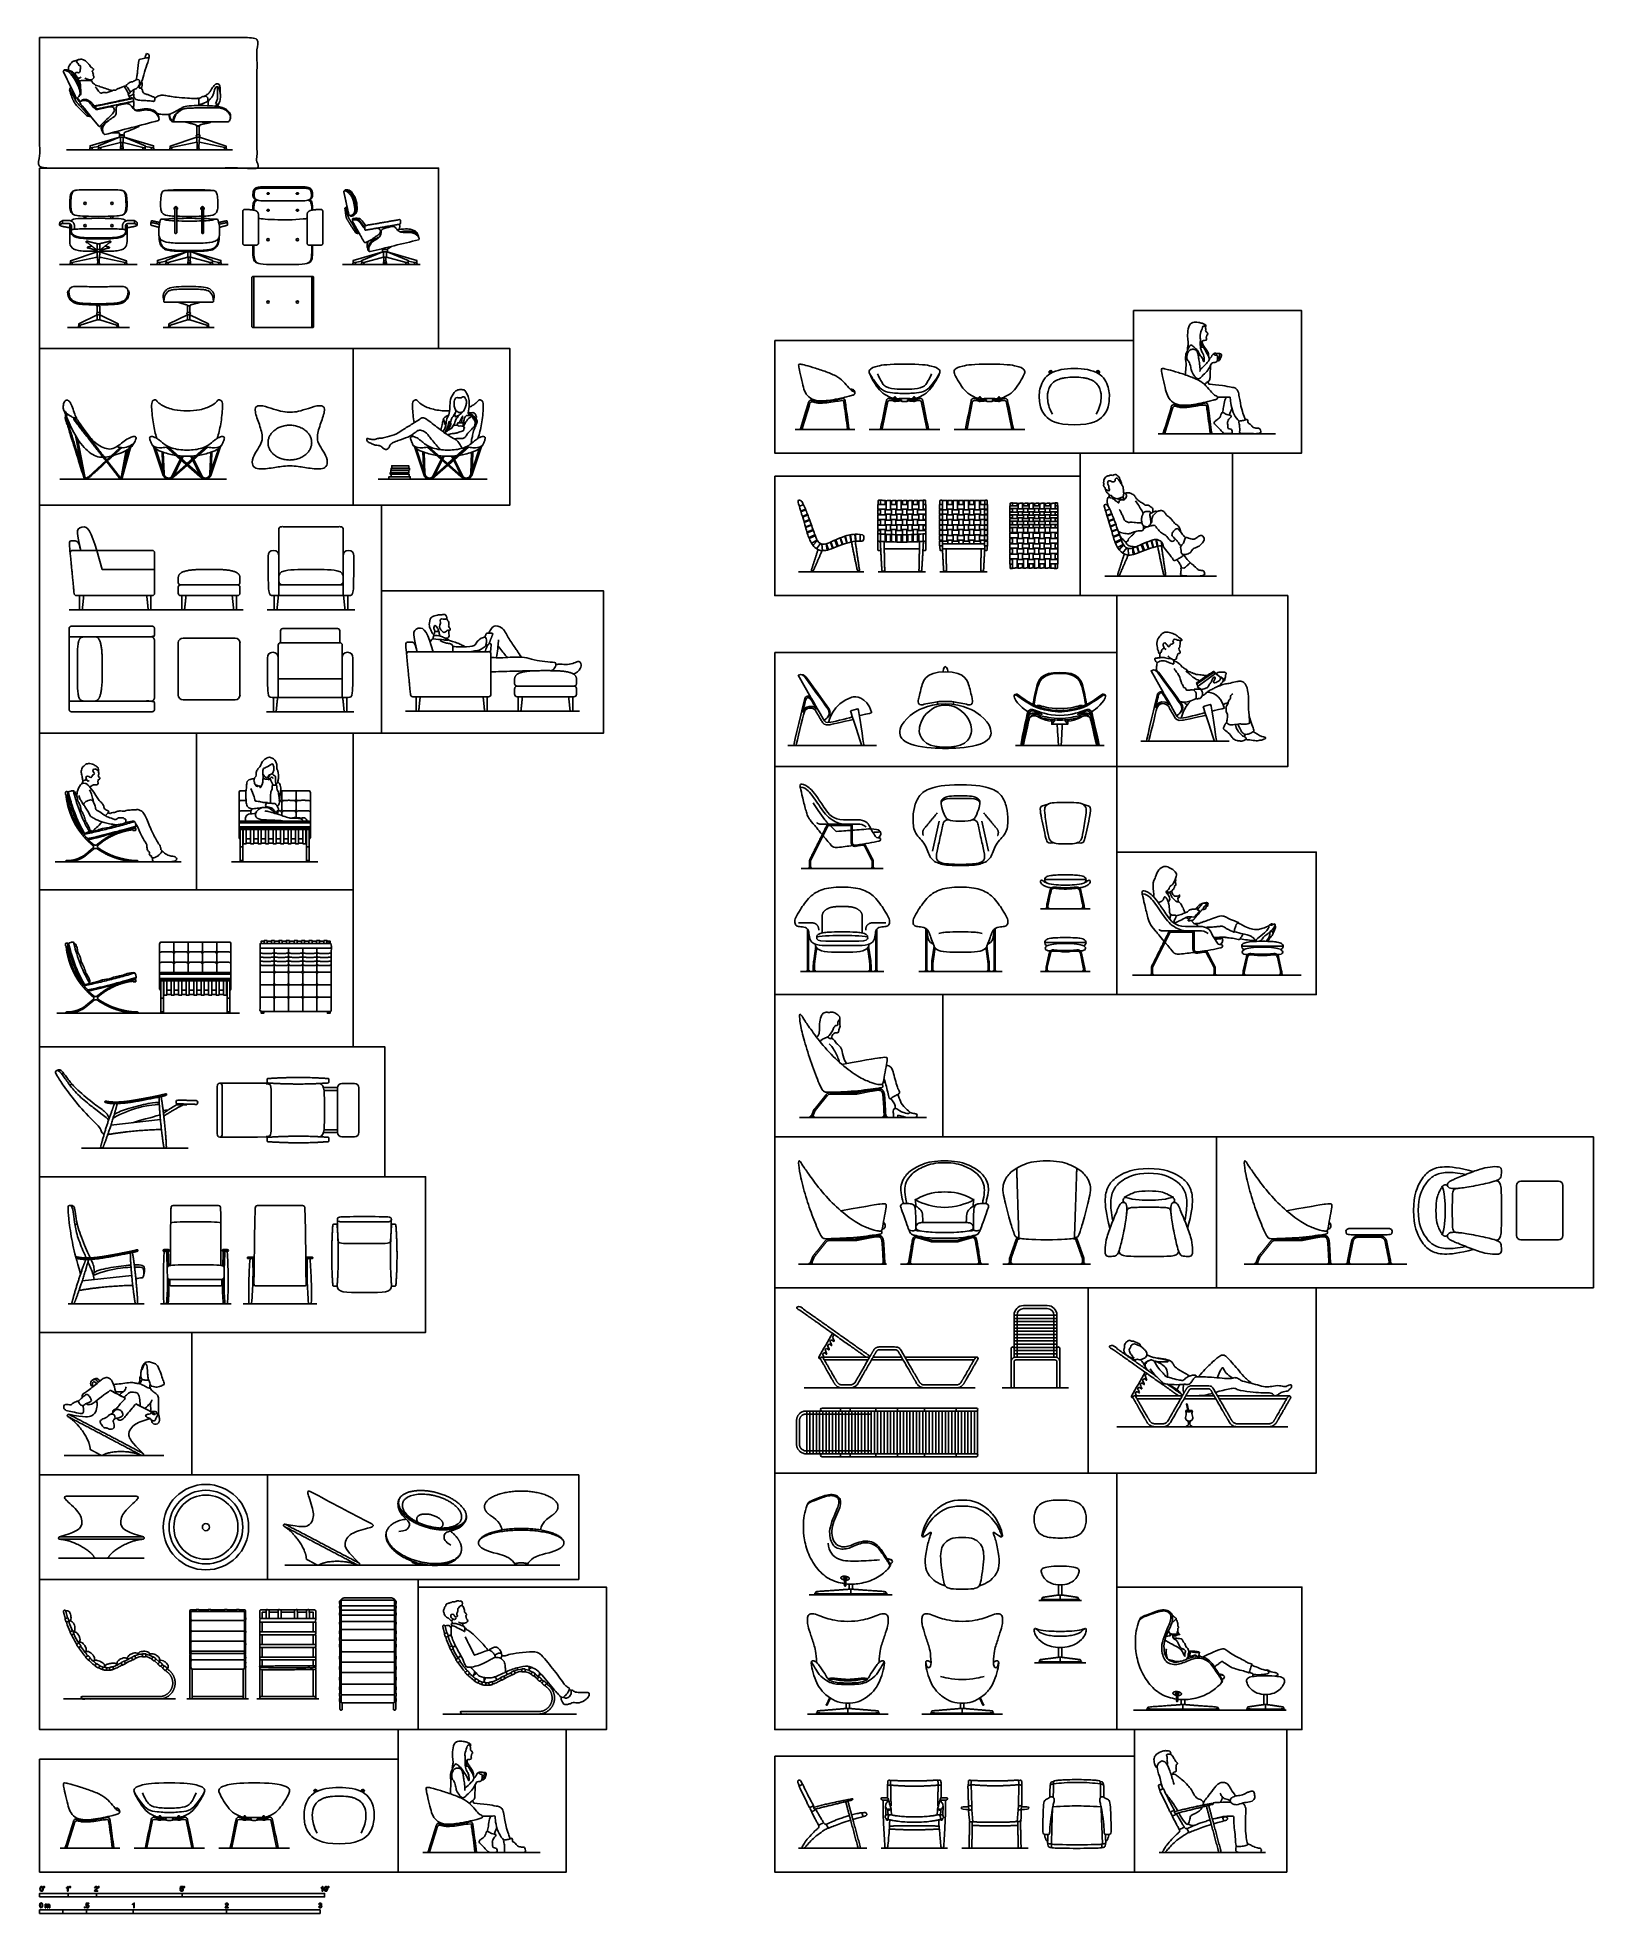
# Model space of a CAD drawing. Header units: millimetres. Extents: x 0.1 to 16.7, y -0.4 to 19.7.
import ezdxf

# ---------------------------------------------------------------- set-up
doc = ezdxf.new("R2010")
doc.units = ezdxf.units.MM
for name, color, linetype, true_color in [('AG-DETAIL', 7, 'Continuous', 0x66ffff), ('AG-DETAIL-DIAGRAM', 7, 'Continuous', 0xccff66), ('AG-DETAILS', 7, 'Continuous', 0x66ffff), ('AG-DIAGRAM', 7, 'Continuous', 0xfecc66), ('AG-FURNITURE', 7, 'Continuous', 0x66ccff), ('AG-PEOPLE', 7, 'Continuous', 0xfc6666), ('N-SYMB', 7, 'Continuous', 0x800040), ('X-VPRT', 6, 'Continuous', 0xff00ff)]:
    doc.layers.add(name, color=color, linetype=linetype, true_color=true_color)

msp = doc.modelspace()

# ---------------------------------------------------------------- linework, layer by layer
at = {"layer": 'AG-DETAIL'}
for p, q in [((9.743, 11.328), (9.67, 11.009)), ((10.197, 11.328), (10.27, 11.009))]:
    msp.add_line(p, q, dxfattribs=at)
for points in [[(10.543, 6.045), (10.543, 6.01), (11.001, 6.01), (11.001, 6.045)], [(10.543, 6.01), (10.543, 5.976), (11.001, 5.976), (11.001, 6.01)], [(10.543, 5.976), (10.543, 5.941), (11.001, 5.941), (11.001, 5.976)], [(10.543, 5.941), (10.543, 5.907), (11.001, 5.907), (11.001, 5.941)], [(10.543, 5.907), (10.543, 5.872), (11.001, 5.872), (11.001, 5.907)], [(10.543, 5.872), (10.543, 5.838), (11.001, 5.838), (11.001, 5.872)], [(10.543, 5.838), (10.543, 5.803), (11.001, 5.803), (11.001, 5.838)], [(10.543, 5.803), (10.543, 5.769), (11.001, 5.769), (11.001, 5.803)], [(10.543, 5.769), (10.543, 5.734), (11.001, 5.734), (11.001, 5.769)], [(10.543, 5.734), (10.543, 5.7), (11.001, 5.7), (11.001, 5.734)], [(10.543, 5.7), (10.543, 5.665), (11.001, 5.665), (11.001, 5.7)], [(10.543, 5.665), (10.543, 5.631), (11.001, 5.631), (11.001, 5.665)], [(8.326, 4.562), (8.36, 4.562), (8.36, 5.019), (8.326, 5.019)], [(8.36, 4.562), (8.394, 4.562), (8.394, 5.019), (8.36, 5.019)], [(8.394, 4.562), (8.429, 4.562), (8.429, 5.019), (8.394, 5.019)], [(8.429, 4.562), (8.463, 4.562), (8.463, 5.019), (8.429, 5.019)], [(8.463, 4.562), (8.498, 4.562), (8.498, 5.019), (8.463, 5.019)], [(8.498, 4.562), (8.532, 4.562), (8.532, 5.019), (8.498, 5.019)], [(8.532, 4.562), (8.567, 4.562), (8.567, 5.019), (8.532, 5.019)], [(8.567, 4.562), (8.601, 4.562), (8.601, 5.019), (8.567, 5.019)], [(8.601, 4.562), (8.636, 4.562), (8.636, 5.019), (8.601, 5.019)], [(8.636, 4.562), (8.67, 4.562), (8.67, 5.019), (8.636, 5.019)], [(8.67, 4.562), (8.705, 4.562), (8.705, 5.019), (8.67, 5.019)], [(8.705, 4.562), (8.739, 4.562), (8.739, 5.019), (8.705, 5.019)], [(8.739, 4.562), (8.774, 4.562), (8.774, 5.019), (8.739, 5.019)], [(8.774, 4.562), (8.808, 4.562), (8.808, 5.019), (8.774, 5.019)], [(8.808, 4.562), (8.843, 4.562), (8.843, 5.019), (8.808, 5.019)], [(8.843, 4.562), (8.877, 4.562), (8.877, 5.019), (8.843, 5.019)], [(8.877, 4.562), (8.912, 4.562), (8.912, 5.019), (8.877, 5.019)], [(8.912, 4.562), (8.946, 4.562), (8.946, 5.019), (8.912, 5.019)], [(8.946, 4.562), (8.981, 4.562), (8.981, 5.019), (8.946, 5.019)], [(8.981, 4.562), (9.015, 4.562), (9.015, 5.019), (8.981, 5.019)], [(9.015, 4.562), (9.05, 4.562), (9.05, 5.019), (9.015, 5.019)], [(9.05, 4.562), (9.084, 4.562), (9.084, 5.019), (9.05, 5.019)], [(9.084, 4.562), (9.119, 4.562), (9.119, 5.019), (9.084, 5.019)], [(9.119, 4.562), (9.153, 4.562), (9.153, 5.019), (9.119, 5.019)], [(9.153, 4.562), (9.188, 4.562), (9.188, 5.019), (9.153, 5.019)], [(9.188, 4.562), (9.222, 4.562), (9.222, 5.019), (9.188, 5.019)], [(9.222, 4.562), (9.257, 4.562), (9.257, 5.019), (9.222, 5.019)], [(9.257, 4.562), (9.291, 4.562), (9.291, 5.019), (9.257, 5.019)], [(9.291, 4.562), (9.326, 4.562), (9.326, 5.019), (9.291, 5.019)], [(9.326, 4.562), (9.36, 4.562), (9.36, 5.019), (9.326, 5.019)], [(9.36, 4.562), (9.395, 4.562), (9.395, 5.019), (9.36, 5.019)], [(9.395, 4.562), (9.429, 4.562), (9.429, 5.019), (9.395, 5.019)], [(9.429, 4.562), (9.463, 4.562), (9.463, 5.019), (9.429, 5.019)], [(9.463, 4.562), (9.498, 4.562), (9.498, 5.019), (9.463, 5.019)], [(9.498, 4.562), (9.532, 4.562), (9.532, 5.019), (9.498, 5.019)], [(9.532, 4.562), (9.567, 4.562), (9.567, 5.019), (9.532, 5.019)], [(9.567, 4.562), (9.601, 4.562), (9.601, 5.019), (9.567, 5.019)], [(9.601, 4.562), (9.636, 4.562), (9.636, 5.019), (9.601, 5.019)], [(9.636, 4.562), (9.67, 4.562), (9.67, 5.019), (9.636, 5.019)], [(9.67, 4.562), (9.705, 4.562), (9.705, 5.019), (9.67, 5.019)], [(9.705, 4.562), (9.739, 4.562), (9.739, 5.019), (9.705, 5.019)], [(9.739, 4.562), (9.774, 4.562), (9.774, 5.019), (9.739, 5.019)], [(9.774, 4.562), (9.808, 4.562), (9.808, 5.019), (9.774, 5.019)], [(9.808, 4.562), (9.843, 4.562), (9.843, 5.019), (9.808, 5.019)], [(9.843, 4.562), (9.877, 4.562), (9.877, 5.019), (9.843, 5.019)], [(9.877, 4.562), (9.912, 4.562), (9.912, 5.019), (9.877, 5.019)], [(9.912, 4.562), (9.946, 4.562), (9.946, 5.019), (9.912, 5.019)], [(9.946, 4.562), (9.981, 4.562), (9.981, 5.019), (9.946, 5.019)], [(9.981, 4.562), (10.015, 4.562), (10.015, 5.019), (9.981, 5.019)], [(10.015, 4.562), (10.05, 4.562), (10.05, 5.019), (10.015, 5.019)], [(10.05, 4.562), (10.084, 4.562), (10.084, 5.019), (10.05, 5.019)], [(10.084, 4.562), (10.119, 4.562), (10.119, 5.019), (10.084, 5.019)], [(10.119, 4.562), (10.153, 4.562), (10.153, 5.019), (10.119, 5.019)]]:
    msp.add_lwpolyline(points, close=True, dxfattribs=at)
for points in [[(11.001, 5.596), (11.001, 5.631), (10.543, 5.631), (10.543, 5.596)], [(8.687, 5.05), (8.687, 5.019)], [(8.79, 5.05), (8.79, 5.019)], [(9.064, 5.05), (9.064, 5.019)], [(9.296, 5.05), (9.296, 5.019)], [(9.585, 5.05), (9.585, 5.019)], [(9.924, 5.05), (9.924, 5.019)], [(8.687, 4.562), (8.687, 4.53)], [(8.79, 4.562), (8.79, 4.53)], [(9.064, 4.562), (9.064, 4.53)], [(9.296, 4.562), (9.296, 4.53)], [(9.585, 4.562), (9.585, 4.53)], [(9.924, 4.562), (9.924, 4.53)]]:
    msp.add_lwpolyline(points, dxfattribs=at)
for centre in [(0.606, 17.935), (0.893, 17.935), (0.606, 17.698), (0.893, 17.698), (2.564, 17.547), (2.877, 17.547), (2.564, 16.881)]:
    msp.add_circle(centre, 0.0127, dxfattribs=at)
for points, weights, knots in [([(2.577, 18.041), (2.577, 18.048), (2.564, 18.048), (2.551, 18.048), (2.552, 18.041), (2.552, 18.034), (2.564, 18.034), (2.577, 18.034), (2.577, 18.041)], [1, 0.707106781187, 1, 0.707106781187, 1, 0.707106781187, 1, 0.707106781187, 1], [0, 0, 0, 0.591291, 0.591291, 1.182582, 1.182582, 1.773874, 1.773874, 2.365165, 2.365165, 2.365165]), ([(2.577, 17.863), (2.577, 17.871), (2.564, 17.87), (2.551, 17.87), (2.552, 17.862), (2.552, 17.854), (2.564, 17.854), (2.577, 17.854), (2.577, 17.863)], [1, 0.707106781187, 1, 0.707106781187, 1, 0.707106781187, 1, 0.707106781187, 1], [0, 0, 0, 0.591291, 0.591291, 1.182582, 1.182582, 1.773874, 1.773874, 2.365165, 2.365165, 2.365165]), ([(2.865, 18.041), (2.865, 18.048), (2.878, 18.048), (2.89, 18.048), (2.89, 18.041), (2.89, 18.034), (2.877, 18.034), (2.864, 18.034), (2.865, 18.041)], [1, 0.707106781187, 1, 0.707106781187, 1, 0.707106781187, 1, 0.707106781187, 1], [0, 0, 0, 0.591291, 0.591291, 1.182582, 1.182582, 1.773874, 1.773874, 2.365165, 2.365165, 2.365165]), ([(2.865, 17.863), (2.865, 17.871), (2.878, 17.87), (2.89, 17.87), (2.89, 17.862), (2.89, 17.854), (2.877, 17.854), (2.864, 17.854), (2.865, 17.863)], [1, 0.707106781187, 1, 0.707106781187, 1, 0.707106781187, 1, 0.707106781187, 1], [0, 0, 0, 0.591291, 0.591291, 1.182582, 1.182582, 1.773874, 1.773874, 2.365165, 2.365165, 2.365165]), ([(8.455, 5.595), (8.45, 5.586), (8.458, 5.582), (8.466, 5.577), (8.471, 5.585)], [1, 0.707106781187, 1, 0.707106781187, 1], [0, 0, 0, 0.04886706, 0.04886706, 0.09773412, 0.09773412, 0.09773412]), ([(11.799, 5.179), (11.794, 5.171), (11.802, 5.166), (11.81, 5.162), (11.815, 5.17)], [1, 0.707106781187, 1, 0.707106781187, 1], [0, 0, 0, 0.04886706, 0.04886706, 0.09773412, 0.09773412, 0.09773412])]:
    msp.add_rational_spline(points, weights, degree=2, knots=knots, dxfattribs=at)
for points, degree, knots in [([(9.721, 11.416), (9.652, 11.333), (9.584, 11.25), (9.553, 11.214), (9.574, 11.174)], 2, [0, 0, 0, 0.774772, 0.774772, 1.118351, 1.118351, 1.118351]), ([(10.22, 11.416), (10.288, 11.333), (10.357, 11.25), (10.387, 11.214), (10.367, 11.174)], 2, [0, 0, 0, 0.774772, 0.774772, 1.118351, 1.118351, 1.118351]), ([(8.51, 5.596), (8.506, 5.605), (8.5, 5.615), (8.497, 5.624), (8.497, 5.628), (8.501, 5.636), (8.504, 5.64), (8.518, 5.647), (8.534, 5.625), (8.545, 5.628), (8.528, 5.657), (8.523, 5.669), (8.523, 5.674), (8.527, 5.681), (8.53, 5.685), (8.544, 5.692), (8.56, 5.671), (8.572, 5.674), (8.554, 5.703), (8.55, 5.715), (8.549, 5.719), (8.553, 5.727), (8.557, 5.731), (8.57, 5.738), (8.587, 5.716), (8.598, 5.719), (8.581, 5.748), (8.576, 5.76), (8.576, 5.765), (8.579, 5.772), (8.583, 5.776), (8.597, 5.783), (8.613, 5.762), (8.624, 5.765), (8.607, 5.794), (8.602, 5.806), (8.602, 5.81), (8.603, 5.814)], 3, [1.27128, 1.27128, 1.27128, 1.27128, 1.573322, 1.573322, 1.77571, 1.77571, 1.77571, 1.986887, 2.272451, 2.413014, 2.920341, 2.920341, 3.122734, 3.122734, 3.122734, 3.333913, 3.619478, 3.760041, 4.267367, 4.267367, 4.469774, 4.469774, 4.469774, 4.680961, 4.966525, 5.107088, 5.614414, 5.614414, 5.816843, 5.816843, 5.816843, 6.028042, 6.313607, 6.45417, 6.961496, 6.961496, 7.145632, 7.145632, 7.145632, 7.145632]), ([(11.854, 5.181), (11.85, 5.19), (11.844, 5.2), (11.841, 5.208), (11.841, 5.213), (11.845, 5.22), (11.848, 5.224), (11.862, 5.231), (11.878, 5.21), (11.889, 5.213), (11.872, 5.242), (11.867, 5.254), (11.867, 5.258), (11.871, 5.266), (11.874, 5.27), (11.888, 5.277), (11.904, 5.255), (11.916, 5.258), (11.898, 5.287), (11.894, 5.299), (11.893, 5.304), (11.897, 5.311), (11.901, 5.315), (11.914, 5.322), (11.931, 5.301), (11.942, 5.304), (11.925, 5.333), (11.92, 5.345), (11.92, 5.349), (11.923, 5.357), (11.927, 5.361), (11.941, 5.368), (11.957, 5.346), (11.968, 5.349), (11.951, 5.378), (11.946, 5.39), (11.946, 5.394), (11.947, 5.398)], 3, [1.27128, 1.27128, 1.27128, 1.27128, 1.573322, 1.573322, 1.77571, 1.77571, 1.77571, 1.986887, 2.272451, 2.413014, 2.920341, 2.920341, 3.122734, 3.122734, 3.122734, 3.333913, 3.619478, 3.760041, 4.267367, 4.267367, 4.469774, 4.469774, 4.469774, 4.680961, 4.966525, 5.107088, 5.614414, 5.614414, 5.816843, 5.816843, 5.816843, 6.028042, 6.313607, 6.45417, 6.961496, 6.961496, 7.145632, 7.145632, 7.145632, 7.145632])]:
    msp.add_open_spline(points, degree=degree, knots=knots, dxfattribs=at)
for points in [[(8.602, 5.85), (8.553, 5.765), (8.504, 5.68), (8.455, 5.595)], [(8.603, 5.814), (8.608, 5.822), (8.613, 5.83), (8.618, 5.839)], [(8.471, 5.585), (8.471, 5.585), (8.472, 5.586), (8.472, 5.586)], [(11.946, 5.434), (11.897, 5.349), (11.848, 5.264), (11.799, 5.179)], [(11.947, 5.398), (11.952, 5.407), (11.957, 5.415), (11.962, 5.423)], [(11.815, 5.17), (11.815, 5.17), (11.816, 5.17), (11.816, 5.171)]]:
    msp.add_open_spline(points, degree=3, dxfattribs=at)
at = {"layer": 'AG-DETAIL-DIAGRAM'}
for p, q in [((9.49, 7.273), (9.493, 7.21)), ((10.11, 7.273), (10.107, 7.21)), ((10.09, 0.796), (10.085, 1.023)), ((10.59, 0.796), (10.595, 1.023))]:
    msp.add_line(p, q, dxfattribs=at)
for points in [[(0.733, 14.224), (0.79, 14.021), (1.349, 14.021)], [(9.229, 0.753), (9.233, 0.698)], [(9.724, 0.753), (9.72, 0.698)], [(10.092, 0.753), (10.101, 0.625)], [(10.587, 0.753), (10.578, 0.625)]]:
    msp.add_lwpolyline(points, dxfattribs=at)
msp.add_circle((1.899, 3.777), 0.343, dxfattribs=at)
for points, weights, knots in [([(2.796, 15.563), (2.563, 15.563), (2.563, 15.377), (2.563, 15.191), (2.796, 15.191), (3.03, 15.191), (3.03, 15.377), (3.03, 15.563), (2.796, 15.563)], [1, 0.707106781187, 1, 0.707106781187, 1, 0.707106781187, 1, 0.707106781187, 1], [0, 0, 0, 1.018498, 1.018498, 2.036997, 2.036997, 3.055495, 3.055495, 4.073994, 4.073994, 4.073994]), ([(4.277, 4.126), (3.963, 4.166), (4.003, 3.989), (4.042, 3.812), (4.357, 3.772), (4.671, 3.732), (4.632, 3.909), (4.592, 4.086), (4.277, 4.126)], [1, 0.707106781187, 1, 0.707106781187, 1, 0.707106781187, 1, 0.707106781187, 1], [0, 0, 0, 0.996071, 0.996071, 1.992142, 1.992142, 2.988213, 2.988213, 3.984284, 3.984284, 3.984284]), ([(4.403, 3.768), (4.441, 3.786), (4.434, 3.819), (4.416, 3.898), (4.277, 3.915), (4.137, 3.933), (4.155, 3.855), (4.158, 3.841), (4.169, 3.827)], [0.853681010285, 0.849230258493, 1, 0.707106781187, 1, 0.707106781187, 1, 0.93218775783, 0.895776039078], [2.475476, 2.475476, 2.475476, 2.988213, 2.988213, 3.984284, 3.984284, 4.980356, 4.980356, 5.210971, 5.210971, 5.210971])]:
    msp.add_rational_spline(points, weights, degree=2, knots=knots, dxfattribs=at)
for points, degree in [([(10.595, 6.869), (10.579, 7.371), (10.571, 7.617)], 2), ([(11.189, 6.869), (11.206, 7.371), (11.214, 7.617)], 2), ([(9.8, 7.362), (9.709, 7.362), (9.617, 7.352), (9.495, 7.282)], 3), ([(9.495, 7.275), (9.554, 7.239), (9.697, 7.196), (9.8, 7.196)], 3), ([(10.105, 7.282), (9.983, 7.352), (9.891, 7.362), (9.8, 7.362)], 3), ([(9.8, 7.196), (9.903, 7.196), (10.046, 7.239), (10.105, 7.275)], 3), ([(11.735, 7.304), (11.822, 7.274), (11.952, 7.274), (11.984, 7.275)], 3), ([(11.984, 7.275), (12.017, 7.274), (12.147, 7.274), (12.234, 7.304)], 3), ([(15.155, 7.164), (15.155, 7.196), (15.155, 7.327), (15.125, 7.414)], 3), ([(15.125, 6.914), (15.155, 7.001), (15.155, 7.132), (15.155, 7.164)], 3), ([(9.228, 0.796), (9.225, 0.907), (9.223, 1.018)], 2), ([(9.223, 1.018), (9.376, 1.006), (9.477, 1.006)], 2), ([(9.477, 1.006), (9.579, 1.006), (9.731, 1.018)], 2), ([(9.731, 1.018), (9.729, 0.907), (9.726, 0.796)], 2), ([(10.966, 1.031), (10.964, 0.959), (10.962, 0.886)], 2), ([(11.213, 1.046), (11.118, 1.047), (11.036, 1.041), (10.966, 1.031)], 3), ([(11.216, 1.046), (11.215, 1.046), (11.214, 1.046), (11.213, 1.046)], 3), ([(11.219, 1.046), (11.218, 1.046), (11.217, 1.046), (11.216, 1.046)], 3), ([(11.466, 1.031), (11.396, 1.041), (11.313, 1.047), (11.219, 1.046)], 3), ([(11.469, 0.886), (11.467, 0.959), (11.466, 1.031)], 2)]:
    msp.add_open_spline(points, degree=degree, dxfattribs=at)
for points, degree, knots in [([(15.178, 7.433), (15.156, 7.446), (15.142, 7.439), (15.127, 7.424), (15.127, 7.423)], 3, [0, 0, 0, 0, 0.3736831, 0.3989754, 0.3989754, 0.3989754, 0.3989754]), ([(11.716, 7.251), (11.703, 7.273), (11.709, 7.287), (11.725, 7.302), (11.726, 7.303)], 3, [0, 0, 0, 0, 0.3736831, 0.3989754, 0.3989754, 0.3989754, 0.3989754]), ([(11.733, 7.309), (11.747, 7.319), (11.791, 7.344), (11.868, 7.373), (11.984, 7.373)], 3, [0.4532248, 0.4532248, 0.4532248, 0.4532248, 0.7473661, 1.1210492, 1.1210492, 1.1210492, 1.1210492]), ([(11.984, 7.373), (12.101, 7.373), (12.178, 7.344), (12.222, 7.319), (12.236, 7.309)], 3, [1.1210492, 1.1210492, 1.1210492, 1.1210492, 1.4947323, 1.7888736, 1.7888736, 1.7888736, 1.7888736]), ([(12.253, 7.251), (12.266, 7.273), (12.26, 7.287), (12.244, 7.302), (12.243, 7.303)], 3, [0, 0, 0, 0, 0.3736831, 0.3989754, 0.3989754, 0.3989754, 0.3989754]), ([(15.056, 7.164), (15.056, 7.281), (15.085, 7.358), (15.11, 7.401), (15.121, 7.415)], 3, [1.1210492, 1.1210492, 1.1210492, 1.1210492, 1.4947323, 1.7888736, 1.7888736, 1.7888736, 1.7888736]), ([(15.121, 6.913), (15.11, 6.927), (15.085, 6.97), (15.056, 7.047), (15.056, 7.164)], 3, [0.4532248, 0.4532248, 0.4532248, 0.4532248, 0.7473661, 1.1210492, 1.1210492, 1.1210492, 1.1210492]), ([(15.178, 6.895), (15.156, 6.882), (15.142, 6.889), (15.127, 6.904), (15.127, 6.905)], 3, [0, 0, 0, 0, 0.3736831, 0.3989754, 0.3989754, 0.3989754, 0.3989754]), ([(10.595, 1.022), (10.442, 1.01), (10.34, 1.01), (10.238, 1.01), (10.085, 1.022)], 2, [2.720874, 2.720874, 2.720874, 3.576018, 3.576018, 4.431161, 4.431161, 4.431161]), ([(11.216, 0.379), (11.039, 0.381), (10.983, 0.382), (10.955, 0.385), (10.95, 0.385), (10.946, 0.386), (10.943, 0.386), (10.943, 0.397), (10.943, 0.418), (10.956, 0.78)], 3, [3.1862403, 3.1862403, 3.1862403, 3.1862403, 3.5542463, 3.5542463, 3.5542463, 3.6205129, 3.6205129, 3.6205129, 3.911522, 3.911522, 3.911522, 3.911522]), ([(11.475, 0.78), (11.488, 0.418), (11.489, 0.397), (11.488, 0.386), (11.485, 0.386), (11.481, 0.385), (11.476, 0.385), (11.448, 0.382), (11.392, 0.381), (11.216, 0.379)], 3, [2.4609587, 2.4609587, 2.4609587, 2.4609587, 2.7519678, 2.7519678, 2.7519678, 2.8182344, 2.8182344, 2.8182344, 3.1862403, 3.1862403, 3.1862403, 3.1862403])]:
    msp.add_open_spline(points, degree=degree, knots=knots, dxfattribs=at)
at = {"layer": 'AG-DETAILS'}
for p, q in [((8.291, 14.714), (8.246, 14.695)), ((8.262, 14.644), (8.313, 14.666)), ((8.315, 14.659), (8.264, 14.637)), ((9.089, 14.666), (9.089, 14.659)), ((9.116, 14.758), (9.116, 14.714)), ((9.116, 14.666), (9.116, 14.603)), ((9.163, 14.714), (9.163, 14.755)), ((9.163, 14.603), (9.163, 14.666)), ((9.174, 14.659), (9.174, 14.755)), ((9.221, 14.659), (9.221, 14.755)), ((9.232, 14.714), (9.232, 14.755)), ((9.232, 14.603), (9.232, 14.666)), ((9.279, 14.714), (9.279, 14.755)), ((9.279, 14.603), (9.279, 14.666)), ((9.279, 14.659), (9.349, 14.659)), ((9.29, 14.659), (9.29, 14.755)), ((9.337, 14.659), (9.337, 14.755)), ((9.349, 14.714), (9.349, 14.755)), ((9.349, 14.603), (9.349, 14.666)), ((9.395, 14.714), (9.395, 14.755)), ((9.395, 14.603), (9.395, 14.666)), ((9.395, 14.659), (9.465, 14.659)), ((9.407, 14.659), (9.407, 14.755)), ((9.454, 14.659), (9.454, 14.755)), ((9.465, 14.714), (9.465, 14.755)), ((9.465, 14.603), (9.465, 14.666)), ((9.512, 14.714), (9.512, 14.755)), ((9.512, 14.603), (9.512, 14.666)), ((9.523, 14.659), (9.523, 14.755)), ((9.57, 14.659), (9.57, 14.758)), ((9.597, 14.659), (9.597, 14.666)), ((9.834, 14.659), (9.779, 14.659)), ((9.823, 14.659), (9.823, 14.755)), ((9.834, 14.714), (9.834, 14.755)), ((9.834, 14.603), (9.834, 14.666)), ((9.881, 14.714), (9.881, 14.755)), ((9.881, 14.603), (9.881, 14.666)), ((9.951, 14.659), (9.881, 14.659)), ((9.893, 14.659), (9.893, 14.755)), ((9.939, 14.659), (9.939, 14.755)), ((9.951, 14.714), (9.951, 14.755)), ((9.951, 14.603), (9.951, 14.666)), ((9.998, 14.714), (9.998, 14.755)), ((9.998, 14.603), (9.998, 14.666)), ((10.067, 14.659), (9.998, 14.659)), ((10.009, 14.659), (10.009, 14.755)), ((10.056, 14.659), (10.056, 14.755)), ((10.067, 14.714), (10.067, 14.755)), ((10.067, 14.603), (10.067, 14.666)), ((10.114, 14.714), (10.114, 14.755)), ((10.114, 14.603), (10.114, 14.666)), ((10.125, 14.659), (10.125, 14.755)), ((10.172, 14.659), (10.172, 14.755)), ((10.227, 14.714), (10.172, 14.714)), ((10.172, 14.666), (10.227, 14.666)), ((10.184, 14.714), (10.184, 14.755)), ((10.184, 14.603), (10.184, 14.666)), ((10.501, 14.672), (10.501, 14.668)), ((10.528, 14.728), (10.528, 14.702)), ((10.528, 14.672), (10.528, 14.634)), ((10.575, 14.702), (10.575, 14.727)), ((10.575, 14.634), (10.575, 14.672)), ((10.586, 14.668), (10.586, 14.727)), ((10.633, 14.668), (10.633, 14.727)), ((10.644, 14.702), (10.644, 14.727)), ((10.644, 14.634), (10.644, 14.672)), ((10.691, 14.702), (10.691, 14.727)), ((10.691, 14.634), (10.691, 14.672)), ((10.691, 14.668), (10.761, 14.668)), ((10.703, 14.668), (10.703, 14.727)), ((10.749, 14.668), (10.749, 14.727)), ((10.761, 14.702), (10.761, 14.727)), ((10.761, 14.634), (10.761, 14.672)), ((10.808, 14.702), (10.808, 14.727)), ((10.808, 14.634), (10.808, 14.672)), ((10.808, 14.668), (10.877, 14.668)), ((10.819, 14.668), (10.819, 14.727)), ((10.866, 14.668), (10.866, 14.727)), ((10.877, 14.702), (10.877, 14.727)), ((10.877, 14.634), (10.877, 14.672)), ((10.924, 14.702), (10.924, 14.727)), ((10.924, 14.634), (10.924, 14.672)), ((10.935, 14.668), (10.935, 14.727)), ((10.982, 14.668), (10.982, 14.728)), ((11.009, 14.668), (11.009, 14.672)), ((11.566, 14.668), (11.522, 14.648)), ((8.28, 14.586), (8.334, 14.61)), ((8.337, 14.603), (8.282, 14.579)), ((8.296, 14.531), (8.355, 14.553)), ((8.357, 14.547), (8.298, 14.524)), ((8.312, 14.476), (8.374, 14.499)), ((8.376, 14.493), (8.314, 14.47)), ((9.089, 14.61), (9.089, 14.603)), ((9.089, 14.553), (9.089, 14.547)), ((9.089, 14.499), (9.089, 14.493)), ((9.116, 14.553), (9.116, 14.493)), ((9.163, 14.493), (9.163, 14.553)), ((9.174, 14.547), (9.174, 14.61)), ((9.174, 14.437), (9.174, 14.499)), ((9.221, 14.547), (9.221, 14.61)), ((9.221, 14.437), (9.221, 14.499)), ((9.232, 14.493), (9.232, 14.553)), ((9.279, 14.61), (9.349, 14.61)), ((9.279, 14.493), (9.279, 14.553)), ((9.279, 14.547), (9.349, 14.547)), ((9.279, 14.499), (9.349, 14.499)), ((9.29, 14.547), (9.29, 14.61)), ((9.29, 14.437), (9.29, 14.499)), ((9.337, 14.547), (9.337, 14.61)), ((9.337, 14.437), (9.337, 14.499)), ((9.349, 14.493), (9.349, 14.553)), ((9.395, 14.61), (9.465, 14.61)), ((9.395, 14.493), (9.395, 14.553)), ((9.395, 14.547), (9.465, 14.547)), ((9.395, 14.499), (9.465, 14.499)), ((9.407, 14.547), (9.407, 14.61)), ((9.407, 14.437), (9.407, 14.499)), ((9.454, 14.547), (9.454, 14.61)), ((9.454, 14.437), (9.454, 14.499)), ((9.465, 14.493), (9.465, 14.553)), ((9.512, 14.493), (9.512, 14.553)), ((9.523, 14.547), (9.523, 14.61)), ((9.523, 14.437), (9.523, 14.499)), ((9.57, 14.547), (9.57, 14.61)), ((9.57, 14.437), (9.57, 14.499)), ((9.597, 14.603), (9.597, 14.61)), ((9.597, 14.547), (9.597, 14.553)), ((9.597, 14.492), (9.597, 14.499)), ((9.834, 14.61), (9.779, 14.61)), ((9.834, 14.547), (9.779, 14.547)), ((9.834, 14.499), (9.779, 14.499)), ((9.823, 14.547), (9.823, 14.61)), ((9.823, 14.439), (9.823, 14.499)), ((9.834, 14.493), (9.834, 14.553)), ((9.951, 14.61), (9.881, 14.61)), ((9.881, 14.493), (9.881, 14.553)), ((9.951, 14.547), (9.881, 14.547)), ((9.951, 14.499), (9.881, 14.499)), ((9.893, 14.547), (9.893, 14.61)), ((9.893, 14.439), (9.893, 14.499)), ((9.939, 14.547), (9.939, 14.61)), ((9.939, 14.439), (9.939, 14.499)), ((9.951, 14.493), (9.951, 14.553)), ((10.067, 14.61), (9.998, 14.61)), ((9.998, 14.493), (9.998, 14.553)), ((10.067, 14.547), (9.998, 14.547)), ((10.067, 14.499), (9.998, 14.499)), ((10.009, 14.547), (10.009, 14.61)), ((10.009, 14.439), (10.009, 14.499)), ((10.056, 14.547), (10.056, 14.61)), ((10.056, 14.439), (10.056, 14.499)), ((10.067, 14.493), (10.067, 14.553)), ((10.114, 14.493), (10.114, 14.553)), ((10.125, 14.547), (10.125, 14.61)), ((10.125, 14.439), (10.125, 14.499)), ((10.172, 14.547), (10.172, 14.61)), ((10.172, 14.603), (10.227, 14.603)), ((10.227, 14.553), (10.172, 14.553)), ((10.172, 14.439), (10.172, 14.499)), ((10.172, 14.493), (10.227, 14.493)), ((10.184, 14.493), (10.184, 14.553)), ((10.501, 14.638), (10.501, 14.634)), ((10.501, 14.604), (10.501, 14.6)), ((10.501, 14.571), (10.501, 14.567)), ((10.501, 14.571), (10.501, 14.567)), ((10.501, 14.536), (10.501, 14.532)), ((10.501, 14.536), (10.501, 14.532)), ((10.501, 14.502), (10.501, 14.498)), ((10.501, 14.468), (10.501, 14.464)), ((10.501, 14.468), (10.501, 14.464)), ((10.528, 14.604), (10.528, 14.567)), ((10.528, 14.536), (10.528, 14.498)), ((10.528, 14.468), (10.528, 14.407)), ((10.575, 14.567), (10.575, 14.604)), ((10.575, 14.498), (10.575, 14.536)), ((10.575, 14.468), (10.575, 14.407)), ((10.586, 14.6), (10.586, 14.638)), ((10.586, 14.532), (10.586, 14.571)), ((10.586, 14.464), (10.586, 14.502)), ((10.633, 14.6), (10.633, 14.638)), ((10.633, 14.532), (10.633, 14.571)), ((10.633, 14.464), (10.633, 14.502)), ((10.644, 14.567), (10.644, 14.604)), ((10.644, 14.498), (10.644, 14.536)), ((10.644, 14.468), (10.644, 14.407)), ((10.691, 14.638), (10.761, 14.638)), ((10.691, 14.567), (10.691, 14.604)), ((10.691, 14.6), (10.761, 14.6)), ((10.691, 14.571), (10.761, 14.571)), ((10.691, 14.498), (10.691, 14.536)), ((10.691, 14.532), (10.761, 14.532)), ((10.691, 14.502), (10.761, 14.502)), ((10.691, 14.468), (10.691, 14.407)), ((10.691, 14.464), (10.761, 14.464)), ((10.703, 14.6), (10.703, 14.638)), ((10.703, 14.532), (10.703, 14.571)), ((10.703, 14.464), (10.703, 14.502)), ((10.749, 14.6), (10.749, 14.638)), ((10.749, 14.532), (10.749, 14.571)), ((10.749, 14.464), (10.749, 14.502)), ((10.761, 14.567), (10.761, 14.604)), ((10.761, 14.498), (10.761, 14.536)), ((10.761, 14.468), (10.761, 14.407)), ((10.808, 14.638), (10.877, 14.638)), ((10.808, 14.567), (10.808, 14.604)), ((10.808, 14.6), (10.877, 14.6)), ((10.808, 14.571), (10.877, 14.571)), ((10.808, 14.498), (10.808, 14.536)), ((10.808, 14.532), (10.877, 14.532)), ((10.808, 14.502), (10.877, 14.502)), ((10.808, 14.468), (10.808, 14.407)), ((10.808, 14.464), (10.877, 14.464)), ((10.819, 14.6), (10.819, 14.638)), ((10.819, 14.532), (10.819, 14.571)), ((10.819, 14.464), (10.819, 14.502)), ((10.866, 14.6), (10.866, 14.638)), ((10.866, 14.532), (10.866, 14.571)), ((10.866, 14.464), (10.866, 14.502)), ((10.877, 14.567), (10.877, 14.604)), ((10.877, 14.498), (10.877, 14.536)), ((10.877, 14.468), (10.877, 14.407)), ((10.924, 14.567), (10.924, 14.604)), ((10.924, 14.498), (10.924, 14.536)), ((10.924, 14.468), (10.924, 14.407)), ((10.924, 14.464), (10.994, 14.464)), ((10.935, 14.6), (10.935, 14.638)), ((10.935, 14.532), (10.935, 14.571)), ((10.935, 14.464), (10.935, 14.502)), ((10.982, 14.6), (10.982, 14.638)), ((10.982, 14.532), (10.982, 14.571)), ((10.982, 14.464), (10.982, 14.502)), ((11.009, 14.634), (11.009, 14.638)), ((11.009, 14.6), (11.009, 14.604)), ((11.009, 14.567), (11.009, 14.571)), ((11.009, 14.567), (11.009, 14.571)), ((11.009, 14.532), (11.009, 14.536)), ((11.009, 14.532), (11.009, 14.536)), ((11.009, 14.498), (11.009, 14.502)), ((11.009, 14.464), (11.009, 14.468)), ((11.009, 14.464), (11.009, 14.468)), ((11.537, 14.597), (11.588, 14.619)), ((11.591, 14.612), (11.539, 14.59)), ((11.555, 14.539), (11.609, 14.563)), ((11.612, 14.556), (11.557, 14.532)), ((11.572, 14.484), (11.63, 14.506)), ((11.632, 14.5), (11.574, 14.477)), ((11.587, 14.429), (11.649, 14.452)), ((8.327, 14.421), (8.393, 14.446)), ((8.396, 14.437), (8.33, 14.412)), ((8.348, 14.361), (8.413, 14.39)), ((8.416, 14.38), (8.352, 14.35)), ((8.375, 14.303), (8.436, 14.335)), ((8.392, 14.278), (8.44, 14.329)), ((8.429, 14.242), (8.474, 14.298)), ((8.487, 14.292), (8.493, 14.222)), ((8.535, 14.295), (8.543, 14.227)), ((8.537, 14.296), (8.557, 14.231)), ((8.58, 14.313), (8.602, 14.247)), ((8.585, 14.315), (8.608, 14.249)), ((9.089, 14.446), (9.089, 14.437)), ((9.116, 14.446), (9.116, 14.4)), ((9.163, 14.397), (9.163, 14.446)), ((9.232, 14.393), (9.232, 14.446)), ((9.279, 14.392), (9.279, 14.446)), ((9.279, 14.437), (9.349, 14.437)), ((9.349, 14.391), (9.349, 14.446)), ((9.395, 14.392), (9.395, 14.446)), ((9.395, 14.437), (9.465, 14.437)), ((9.465, 14.391), (9.465, 14.446)), ((9.512, 14.392), (9.512, 14.446)), ((9.597, 14.437), (9.597, 14.446)), ((9.834, 14.439), (9.779, 14.439)), ((9.834, 14.392), (9.779, 14.392)), ((9.834, 14.322), (9.779, 14.322)), ((9.823, 14.322), (9.823, 14.392)), ((9.834, 14.386), (9.834, 14.446)), ((9.834, 14.296), (9.834, 14.333)), ((9.881, 14.385), (9.881, 14.446)), ((9.951, 14.439), (9.881, 14.439)), ((9.951, 14.392), (9.881, 14.392)), ((9.881, 14.296), (9.881, 14.333)), ((9.951, 14.322), (9.881, 14.322)), ((9.893, 14.322), (9.893, 14.392)), ((9.939, 14.322), (9.939, 14.392)), ((9.951, 14.386), (9.951, 14.446)), ((9.951, 14.296), (9.951, 14.333)), ((9.998, 14.385), (9.998, 14.446)), ((10.067, 14.439), (9.998, 14.439)), ((10.067, 14.392), (9.998, 14.392)), ((9.998, 14.296), (9.998, 14.333)), ((10.067, 14.322), (9.998, 14.322)), ((10.009, 14.322), (10.009, 14.392)), ((10.056, 14.322), (10.056, 14.392)), ((10.067, 14.386), (10.067, 14.446)), ((10.067, 14.296), (10.067, 14.333)), ((10.114, 14.386), (10.114, 14.446)), ((10.184, 14.439), (10.114, 14.439)), ((10.114, 14.296), (10.114, 14.333)), ((10.184, 14.322), (10.114, 14.322)), ((10.125, 14.322), (10.125, 14.392)), ((10.227, 14.446), (10.172, 14.446)), ((10.172, 14.322), (10.172, 14.392)), ((10.172, 14.383), (10.227, 14.383)), ((10.227, 14.333), (10.172, 14.333)), ((10.184, 14.383), (10.184, 14.446)), ((10.184, 14.399), (10.184, 14.446)), ((10.184, 14.296), (10.184, 14.333)), ((10.184, 14.296), (10.184, 14.333)), ((10.501, 14.414), (10.501, 14.407)), ((10.501, 14.357), (10.501, 14.351)), ((10.501, 14.357), (10.501, 14.351)), ((10.501, 14.301), (10.501, 14.294)), ((10.501, 14.301), (10.501, 14.294)), ((10.501, 14.247), (10.501, 14.24)), ((10.528, 14.357), (10.528, 14.294)), ((10.528, 14.247), (10.528, 14.183)), ((10.575, 14.357), (10.575, 14.294)), ((10.575, 14.247), (10.575, 14.183)), ((10.586, 14.414), (10.586, 14.351)), ((10.586, 14.301), (10.586, 14.24)), ((10.633, 14.414), (10.633, 14.351)), ((10.703, 14.407), (10.633, 14.407)), ((10.703, 14.357), (10.633, 14.357)), ((10.633, 14.301), (10.633, 14.24)), ((10.703, 14.294), (10.633, 14.294)), ((10.703, 14.247), (10.633, 14.247)), ((10.644, 14.357), (10.644, 14.294)), ((10.644, 14.247), (10.644, 14.183)), ((10.691, 14.357), (10.691, 14.294)), ((10.691, 14.247), (10.691, 14.183)), ((10.703, 14.414), (10.703, 14.351)), ((10.703, 14.301), (10.703, 14.24)), ((10.749, 14.414), (10.749, 14.351)), ((10.819, 14.407), (10.749, 14.407)), ((10.819, 14.357), (10.749, 14.357)), ((10.749, 14.301), (10.749, 14.24)), ((10.819, 14.294), (10.749, 14.294)), ((10.819, 14.247), (10.749, 14.247)), ((10.761, 14.357), (10.761, 14.294)), ((10.761, 14.247), (10.761, 14.183)), ((10.808, 14.357), (10.808, 14.294)), ((10.808, 14.247), (10.808, 14.183)), ((10.819, 14.414), (10.819, 14.351)), ((10.819, 14.301), (10.819, 14.24)), ((10.866, 14.414), (10.866, 14.351)), ((10.866, 14.301), (10.866, 14.24)), ((10.877, 14.357), (10.877, 14.294)), ((10.877, 14.247), (10.877, 14.183)), ((10.924, 14.357), (10.924, 14.294)), ((10.924, 14.247), (10.924, 14.183)), ((10.935, 14.414), (10.935, 14.351)), ((10.935, 14.301), (10.935, 14.24)), ((10.982, 14.351), (10.982, 14.414)), ((10.982, 14.24), (10.982, 14.301)), ((11.009, 14.407), (11.009, 14.414)), ((11.009, 14.351), (11.009, 14.357)), ((11.009, 14.351), (11.009, 14.357)), ((11.009, 14.294), (11.009, 14.301)), ((11.009, 14.294), (11.009, 14.3)), ((11.009, 14.24), (11.009, 14.247)), ((11.651, 14.446), (11.589, 14.423)), ((11.603, 14.374), (11.668, 14.399)), ((11.671, 14.39), (11.605, 14.365)), ((11.623, 14.314), (11.688, 14.343)), ((11.692, 14.333), (11.627, 14.303)), ((11.651, 14.256), (11.711, 14.288)), ((11.667, 14.232), (11.715, 14.282)), ((11.704, 14.195), (11.749, 14.251)), ((11.81, 14.248), (11.818, 14.18)), ((11.812, 14.249), (11.832, 14.184)), ((11.856, 14.266), (11.878, 14.2)), ((11.86, 14.269), (11.883, 14.202)), ((9.155, 14.242), (9.531, 14.242)), ((10.501, 14.19), (10.501, 14.183)), ((10.501, 14.134), (10.501, 14.128)), ((10.528, 14.134), (10.528, 14.035)), ((10.575, 14.134), (10.575, 14.038)), ((10.586, 14.19), (10.586, 14.127)), ((10.586, 14.079), (10.586, 14.038)), ((10.633, 14.19), (10.633, 14.127)), ((10.703, 14.183), (10.633, 14.183)), ((10.703, 14.134), (10.633, 14.134)), ((10.633, 14.079), (10.633, 14.038)), ((10.644, 14.134), (10.644, 14.038)), ((10.691, 14.134), (10.691, 14.038)), ((10.703, 14.19), (10.703, 14.127)), ((10.703, 14.079), (10.703, 14.038)), ((10.749, 14.19), (10.749, 14.127)), ((10.819, 14.183), (10.749, 14.183)), ((10.819, 14.134), (10.749, 14.134)), ((10.749, 14.079), (10.749, 14.038)), ((10.761, 14.134), (10.761, 14.038)), ((10.808, 14.134), (10.808, 14.038)), ((10.819, 14.19), (10.819, 14.127)), ((10.819, 14.079), (10.819, 14.038)), ((10.866, 14.19), (10.866, 14.127)), ((10.866, 14.079), (10.866, 14.038)), ((10.877, 14.134), (10.877, 14.038)), ((10.924, 14.134), (10.924, 14.038)), ((10.935, 14.19), (10.935, 14.127)), ((10.935, 14.079), (10.935, 14.038)), ((10.982, 14.127), (10.982, 14.19)), ((10.982, 14.035), (10.982, 14.079)), ((11.009, 14.183), (11.009, 14.19)), ((11.009, 14.127), (11.009, 14.134)), ((11.762, 14.246), (11.768, 14.175)), ((2.68, 13.856), (2.68, 13.741)), ((3.366, 13.741), (3.366, 13.856)), ((2.671, 13.073), (2.671, 12.652)), ((3.357, 12.652), (3.357, 13.073))]:
    msp.add_line(p, q, dxfattribs=at)
for points in [[(9.174, 14.666), (9.086, 14.666), (9.086, 14.714), (9.174, 14.714)], [(9.116, 14.659), (9.086, 14.659), (9.086, 14.61), (9.116, 14.61)], [(9.163, 14.659), (9.232, 14.659)], [(9.221, 14.714), (9.29, 14.714)], [(9.221, 14.666), (9.29, 14.666)], [(9.337, 14.714), (9.407, 14.714)], [(9.337, 14.666), (9.407, 14.666)], [(9.454, 14.714), (9.523, 14.714)], [(9.454, 14.666), (9.523, 14.666)], [(9.512, 14.61), (9.6, 14.61), (9.6, 14.659), (9.512, 14.659)], [(9.57, 14.666), (9.6, 14.666), (9.6, 14.715), (9.57, 14.715)], [(9.893, 14.714), (9.823, 14.714)], [(9.893, 14.666), (9.823, 14.666)], [(10.009, 14.714), (9.939, 14.714)], [(10.009, 14.666), (9.939, 14.666)], [(10.125, 14.714), (10.056, 14.714)], [(10.125, 14.666), (10.056, 14.666)], [(10.184, 14.659), (10.114, 14.659)], [(10.586, 14.672), (10.498, 14.672), (10.498, 14.702), (10.586, 14.702)], [(10.528, 14.668), (10.498, 14.668), (10.498, 14.638), (10.528, 14.638)], [(10.575, 14.668), (10.644, 14.668)], [(10.633, 14.702), (10.703, 14.702)], [(10.633, 14.672), (10.703, 14.672)], [(10.749, 14.702), (10.819, 14.702)], [(10.749, 14.672), (10.819, 14.672)], [(10.866, 14.702), (10.935, 14.702)], [(10.866, 14.672), (10.935, 14.672)], [(10.924, 14.638), (11.012, 14.638), (11.012, 14.668), (10.924, 14.668)], [(10.982, 14.672), (11.012, 14.672), (11.012, 14.702), (10.982, 14.702)], [(9.174, 14.603), (9.086, 14.603), (9.086, 14.553), (9.174, 14.553)], [(9.116, 14.547), (9.086, 14.547), (9.086, 14.499), (9.116, 14.499)], [(9.174, 14.493), (9.086, 14.493), (9.086, 14.446), (9.174, 14.446)], [(9.163, 14.61), (9.232, 14.61)], [(9.163, 14.547), (9.232, 14.547)], [(9.163, 14.499), (9.232, 14.499)], [(9.221, 14.603), (9.29, 14.603)], [(9.221, 14.553), (9.29, 14.553)], [(9.221, 14.493), (9.29, 14.493)], [(9.337, 14.603), (9.407, 14.603)], [(9.337, 14.553), (9.407, 14.553)], [(9.337, 14.493), (9.407, 14.493)], [(9.454, 14.603), (9.523, 14.603)], [(9.454, 14.553), (9.523, 14.553)], [(9.454, 14.493), (9.523, 14.493)], [(9.512, 14.547), (9.6, 14.547), (9.6, 14.499), (9.512, 14.499)], [(9.57, 14.553), (9.6, 14.553), (9.6, 14.603), (9.57, 14.603)], [(9.57, 14.446), (9.6, 14.446), (9.6, 14.492), (9.57, 14.492)], [(9.893, 14.603), (9.823, 14.603)], [(9.893, 14.553), (9.823, 14.553)], [(9.893, 14.493), (9.823, 14.493)], [(10.009, 14.603), (9.939, 14.603)], [(10.009, 14.553), (9.939, 14.553)], [(10.009, 14.493), (9.939, 14.493)], [(10.125, 14.603), (10.056, 14.603)], [(10.125, 14.553), (10.056, 14.553)], [(10.125, 14.493), (10.056, 14.493)], [(10.184, 14.61), (10.114, 14.61)], [(10.184, 14.547), (10.114, 14.547)], [(10.184, 14.499), (10.114, 14.499)], [(10.586, 14.634), (10.498, 14.634), (10.498, 14.604), (10.586, 14.604)], [(10.528, 14.6), (10.498, 14.6), (10.498, 14.571), (10.528, 14.571)], [(10.586, 14.567), (10.498, 14.567), (10.498, 14.536), (10.586, 14.536)], [(10.528, 14.532), (10.498, 14.532), (10.498, 14.502), (10.528, 14.502)], [(10.586, 14.498), (10.498, 14.498), (10.498, 14.468), (10.586, 14.468)], [(10.528, 14.464), (10.498, 14.464), (10.498, 14.414), (10.528, 14.414)], [(10.575, 14.638), (10.644, 14.638)], [(10.575, 14.6), (10.644, 14.6)], [(10.575, 14.571), (10.644, 14.571)], [(10.575, 14.532), (10.644, 14.532)], [(10.575, 14.502), (10.644, 14.502)], [(10.644, 14.464), (10.575, 14.464)], [(10.575, 14.464), (10.644, 14.464)], [(10.633, 14.634), (10.703, 14.634)], [(10.633, 14.604), (10.703, 14.604)], [(10.633, 14.567), (10.703, 14.567)], [(10.633, 14.536), (10.703, 14.536)], [(10.633, 14.498), (10.703, 14.498)], [(10.633, 14.468), (10.703, 14.468)], [(10.761, 14.464), (10.691, 14.464)], [(10.749, 14.634), (10.819, 14.634)], [(10.749, 14.604), (10.819, 14.604)], [(10.749, 14.567), (10.819, 14.567)], [(10.749, 14.536), (10.819, 14.536)], [(10.749, 14.498), (10.819, 14.498)], [(10.749, 14.468), (10.819, 14.468)], [(10.877, 14.464), (10.808, 14.464)], [(10.866, 14.634), (10.935, 14.634)], [(10.866, 14.604), (10.935, 14.604)], [(10.866, 14.567), (10.935, 14.567)], [(10.866, 14.536), (10.935, 14.536)], [(10.866, 14.498), (10.935, 14.498)], [(10.866, 14.468), (10.935, 14.468)], [(10.924, 14.6), (11.012, 14.6), (11.012, 14.571), (10.924, 14.571)], [(10.924, 14.502), (11.012, 14.502), (11.012, 14.532), (10.924, 14.532)], [(10.924, 14.414), (11.012, 14.414), (11.012, 14.464), (10.924, 14.464)], [(10.982, 14.604), (11.012, 14.604), (11.012, 14.634), (10.982, 14.634)], [(10.982, 14.536), (11.012, 14.536), (11.012, 14.567), (10.982, 14.567)], [(10.982, 14.468), (11.012, 14.468), (11.012, 14.498), (10.982, 14.498)], [(8.627, 14.335), (8.652, 14.266)], [(8.637, 14.339), (8.663, 14.27)], [(8.682, 14.357), (8.705, 14.286)], [(8.688, 14.36), (8.711, 14.288)], [(8.734, 14.376), (8.753, 14.302)], [(8.741, 14.378), (8.758, 14.303)], [(8.785, 14.39), (8.799, 14.315)], [(8.792, 14.392), (8.805, 14.316)], [(8.839, 14.397), (8.846, 14.322)], [(8.848, 14.398), (8.849, 14.323)], [(8.898, 14.395), (8.898, 14.322)], [(9.116, 14.437), (9.086, 14.437), (9.086, 14.39), (9.086, 14.39)], [(9.163, 14.437), (9.232, 14.437)], [(9.221, 14.446), (9.29, 14.446)], [(9.337, 14.446), (9.407, 14.446)], [(9.454, 14.446), (9.523, 14.446)], [(9.6, 14.382), (9.6, 14.437), (9.512, 14.437)], [(9.893, 14.446), (9.823, 14.446)], [(9.893, 14.385), (9.823, 14.385)], [(9.893, 14.333), (9.823, 14.333)], [(10.009, 14.446), (9.939, 14.446)], [(10.009, 14.385), (9.939, 14.385)], [(10.009, 14.333), (9.939, 14.333)], [(10.125, 14.446), (10.056, 14.446)], [(10.125, 14.386), (10.056, 14.386)], [(10.125, 14.333), (10.056, 14.333)], [(10.184, 14.392), (10.114, 14.392)], [(10.586, 14.407), (10.498, 14.407), (10.498, 14.357), (10.586, 14.357)], [(10.528, 14.351), (10.498, 14.351), (10.498, 14.301), (10.528, 14.301)], [(10.586, 14.247), (10.498, 14.247), (10.498, 14.294), (10.586, 14.294)], [(10.644, 14.414), (10.575, 14.414)], [(10.644, 14.351), (10.575, 14.351)], [(10.644, 14.301), (10.575, 14.301)], [(10.761, 14.414), (10.691, 14.414)], [(10.761, 14.351), (10.691, 14.351)], [(10.761, 14.301), (10.691, 14.301)], [(10.877, 14.414), (10.808, 14.414)], [(10.877, 14.351), (10.808, 14.351)], [(10.877, 14.301), (10.808, 14.301)], [(10.935, 14.407), (10.866, 14.407)], [(10.935, 14.357), (10.866, 14.357)], [(10.935, 14.294), (10.866, 14.294)], [(10.935, 14.247), (10.866, 14.247)], [(10.924, 14.301), (11.012, 14.301), (11.012, 14.351), (10.924, 14.351)], [(10.982, 14.357), (11.012, 14.357), (11.012, 14.407), (10.982, 14.407)], [(10.982, 14.247), (11.012, 14.247), (11.012, 14.294), (10.982, 14.294)], [(11.903, 14.288), (11.927, 14.22)], [(11.912, 14.292), (11.938, 14.224)], [(11.957, 14.31), (11.98, 14.239)], [(11.964, 14.313), (11.986, 14.241)], [(12.009, 14.329), (12.028, 14.255)], [(12.016, 14.331), (12.033, 14.257)], [(12.06, 14.342), (12.074, 14.268)], [(12.068, 14.341), (12.08, 14.269)], [(12.117, 14.319), (12.122, 14.276)], [(12.124, 14.313), (12.125, 14.276)], [(10.528, 14.24), (10.498, 14.24), (10.498, 14.19), (10.528, 14.19)], [(10.586, 14.183), (10.498, 14.183), (10.498, 14.134), (10.586, 14.134)], [(10.528, 14.128), (10.498, 14.128), (10.498, 14.078), (10.528, 14.078)], [(10.644, 14.24), (10.575, 14.24)], [(10.644, 14.19), (10.575, 14.19)], [(10.644, 14.127), (10.575, 14.127)], [(10.644, 14.079), (10.575, 14.079)], [(10.761, 14.24), (10.691, 14.24)], [(10.761, 14.19), (10.691, 14.19)], [(10.761, 14.127), (10.691, 14.127)], [(10.761, 14.079), (10.691, 14.079)], [(10.877, 14.24), (10.808, 14.24)], [(10.877, 14.19), (10.808, 14.19)], [(10.877, 14.127), (10.808, 14.127)], [(10.877, 14.079), (10.808, 14.079)], [(10.935, 14.183), (10.866, 14.183)], [(10.935, 14.134), (10.866, 14.134)], [(10.924, 14.19), (11.012, 14.19), (11.012, 14.24), (10.924, 14.24)], [(10.924, 14.127), (11.012, 14.127), (11.012, 14.079), (10.924, 14.079)], [(10.982, 14.134), (11.012, 14.134), (11.012, 14.183), (10.982, 14.183)], [(3.357, 12.851), (3.014, 12.851), (2.671, 12.851)]]:
    msp.add_lwpolyline(points, dxfattribs=at)
for centre in [(9.49, 7.279), (10.11, 7.279)]:
    msp.add_circle(centre, 0.00593, dxfattribs=at)
for centre, radius, start, end in [((9.575, 14.758), 0.00521, 90, 180), ((9.592, 14.758), 0.00521, 0, 90), ((10.506, 14.035), 0.00521, 180, 270), ((10.523, 14.035), 0.00521, 270, 0), ((1.473, 6.172), 0.00754, 260.6907, 270), ((1.488, 6.172), 0.00754, 270, 354.914), ((2.093, 6.172), 0.00754, 185.086, 270), ((2.107, 6.172), 0.00754, 270, 279.3093)]:
    msp.add_arc(centre, radius, start, end, dxfattribs=at)
for points, degree, knots in [([(9.57, 14.758), (9.547, 14.758), (9.523, 14.755), (9.517, 14.755), (9.512, 14.758), (9.488, 14.758), (9.465, 14.755), (9.459, 14.755), (9.454, 14.758), (9.43, 14.758), (9.407, 14.755), (9.401, 14.755), (9.395, 14.758), (9.372, 14.758), (9.349, 14.755), (9.346, 14.755), (9.337, 14.758), (9.314, 14.758), (9.29, 14.755), (9.285, 14.755), (9.279, 14.758), (9.256, 14.758), (9.232, 14.755), (9.226, 14.755), (9.221, 14.758), (9.197, 14.758), (9.174, 14.755), (9.168, 14.755), (9.163, 14.758), (9.139, 14.758), (9.111, 14.763), (9.102, 14.763), (9.089, 14.758), (9.089, 14.736), (9.089, 14.714)], 2, [0, 0, 0, 0.17208, 0.17208, 0.218839, 0.218839, 0.38163, 0.38163, 0.42839, 0.42839, 0.59118, 0.59118, 0.63794, 0.63794, 0.80073, 0.80073, 0.84749, 0.84749, 1.01028, 1.01028, 1.05704, 1.05704, 1.21983, 1.21983, 1.26659, 1.26659, 1.42938, 1.42938, 1.47614, 1.47614, 1.656512, 1.656512, 1.737353, 1.737353, 1.880743, 1.880743, 1.880743]), ([(10.982, 14.728), (10.959, 14.728), (10.935, 14.727), (10.93, 14.727), (10.924, 14.728), (10.901, 14.728), (10.877, 14.727), (10.872, 14.727), (10.866, 14.728), (10.842, 14.728), (10.819, 14.727), (10.813, 14.727), (10.808, 14.728), (10.784, 14.728), (10.761, 14.727), (10.758, 14.727), (10.749, 14.728), (10.726, 14.728), (10.703, 14.727), (10.697, 14.727), (10.691, 14.728), (10.668, 14.728), (10.644, 14.727), (10.639, 14.727), (10.633, 14.728), (10.61, 14.728), (10.586, 14.727), (10.581, 14.727), (10.575, 14.728), (10.551, 14.728), (10.523, 14.732), (10.515, 14.732), (10.501, 14.728), (10.501, 14.715), (10.501, 14.702)], 2, [0, 0, 0, 0.17208, 0.17208, 0.218839, 0.218839, 0.38163, 0.38163, 0.42839, 0.42839, 0.59118, 0.59118, 0.63794, 0.63794, 0.80073, 0.80073, 0.84749, 0.84749, 1.01028, 1.01028, 1.05704, 1.05704, 1.21983, 1.21983, 1.26659, 1.26659, 1.42938, 1.42938, 1.47614, 1.47614, 1.656512, 1.656512, 1.737353, 1.737353, 1.880743, 1.880743, 1.880743]), ([(10.528, 14.035), (10.551, 14.035), (10.575, 14.038), (10.581, 14.038), (10.586, 14.035), (10.61, 14.035), (10.633, 14.038), (10.639, 14.038), (10.644, 14.035), (10.668, 14.035), (10.691, 14.038), (10.697, 14.038), (10.703, 14.035), (10.726, 14.035), (10.749, 14.038), (10.752, 14.038), (10.761, 14.035), (10.784, 14.035), (10.808, 14.038), (10.813, 14.038), (10.819, 14.035), (10.842, 14.035), (10.866, 14.038), (10.872, 14.038), (10.877, 14.035), (10.901, 14.035), (10.924, 14.038), (10.93, 14.038), (10.935, 14.035), (10.959, 14.035), (10.987, 14.03), (10.996, 14.03), (11.009, 14.035), (11.009, 14.057), (11.009, 14.079)], 2, [0, 0, 0, 0.17208, 0.17208, 0.218839, 0.218839, 0.38163, 0.38163, 0.42839, 0.42839, 0.59118, 0.59118, 0.63794, 0.63794, 0.80073, 0.80073, 0.84749, 0.84749, 1.01028, 1.01028, 1.05704, 1.05704, 1.21983, 1.21983, 1.26659, 1.26659, 1.42938, 1.42938, 1.47614, 1.47614, 1.656512, 1.656512, 1.737353, 1.737353, 1.880743, 1.880743, 1.880743]), ([(10.204, 7.238), (10.207, 7.249), (10.222, 7.322), (10.229, 7.379), (10.217, 7.466), (10.16, 7.555), (10.025, 7.642), (9.897, 7.675), (9.8, 7.675), (9.703, 7.675), (9.575, 7.642), (9.44, 7.555), (9.383, 7.466), (9.371, 7.379), (9.378, 7.322), (9.393, 7.249), (9.396, 7.238)], 3, [12.163625, 12.163625, 12.163625, 12.163625, 12.239716, 12.729305, 13.218893, 13.708482, 14.19807, 14.687659, 14.687659, 14.687659, 15.177248, 15.666836, 16.156425, 16.646014, 17.135602, 17.211693, 17.211693, 17.211693, 17.211693]), ([(11.984, 7.563), (11.838, 7.563), (11.683, 7.483), (11.606, 7.397), (11.57, 7.283), (11.581, 7.141), (11.6, 7.053)], 3, [0, 0, 0, 0, 0.671677, 1.343355, 2.015032, 2.52036, 2.52036, 2.52036, 2.52036]), ([(12.369, 7.053), (12.387, 7.141), (12.399, 7.283), (12.363, 7.397), (12.286, 7.483), (12.131, 7.563), (11.984, 7.563)], 3, [-2.52036, -2.52036, -2.52036, -2.52036, -2.015032, -1.343355, -0.671677, 0, 0, 0, 0]), ([(15.376, 7.549), (15.288, 7.567), (15.146, 7.578), (15.032, 7.543), (14.946, 7.466), (14.866, 7.31), (14.866, 7.164)], 3, [-2.52036, -2.52036, -2.52036, -2.52036, -2.015032, -1.343355, -0.671677, 0, 0, 0, 0]), ([(14.866, 7.164), (14.866, 7.018), (14.946, 6.862), (15.032, 6.785), (15.146, 6.75), (15.288, 6.761), (15.376, 6.779)], 3, [0, 0, 0, 0, 0.671677, 1.343355, 2.015032, 2.52036, 2.52036, 2.52036, 2.52036]), ([(1.495, 6.171), (1.502, 6.247), (1.504, 6.319), (1.504, 6.414), (1.504, 6.428)], 3, [1.8541688, 1.8541688, 1.8541688, 1.8541688, 2.7099004, 2.844089, 2.844089, 2.844089, 2.844089]), ([(2.085, 6.171), (2.078, 6.247), (2.076, 6.319), (2.076, 6.414), (2.076, 6.428)], 3, [1.8541688, 1.8541688, 1.8541688, 1.8541688, 2.7099004, 2.844089, 2.844089, 2.844089, 2.844089])]:
    msp.add_open_spline(points, degree=degree, knots=knots, dxfattribs=at)
for points, degree in [([(9.592, 14.763), (9.583, 14.763), (9.575, 14.763)], 2), ([(9.597, 14.715), (9.597, 14.737), (9.597, 14.758)], 2), ([(11.004, 14.732), (10.996, 14.732), (10.987, 14.732)], 2), ([(11.009, 14.702), (11.009, 14.715), (11.009, 14.728)], 2), ([(10.501, 14.078), (10.501, 14.056), (10.501, 14.035)], 2), ([(10.506, 14.03), (10.515, 14.03), (10.523, 14.03)], 2), ([(1.501, 6.571), (1.5, 6.623), (1.498, 6.676), (1.495, 6.728)], 3), ([(2.079, 6.571), (2.08, 6.623), (2.083, 6.676), (2.085, 6.728)], 3), ([(1.473, 6.165), (1.478, 6.165), (1.483, 6.165), (1.488, 6.165)], 3), ([(2.107, 6.165), (2.102, 6.165), (2.097, 6.165), (2.093, 6.165)], 3)]:
    msp.add_open_spline(points, degree=degree, dxfattribs=at)
for points in [[(10.987, 14.732), (10.982, 14.732), (10.982, 14.728)], [(11.009, 14.728), (11.009, 14.732), (11.004, 14.732)]]:
    msp.add_rational_spline(points, [1, 0.707106781187, 1], degree=2, dxfattribs=at)
for points, weights, knots in [([(9.086, 14.343), (9.086, 14.297), (9.086, 14.233), (9.086, 14.222), (9.1, 14.222), (9.109, 14.222), (9.118, 14.222)], [1, 1, 1, 0.707106781186, 1, 1, 1], [0, 0, 0, 0.4203886, 0.4203886, 0.4798944, 0.4798944, 0.5361774, 0.5361774, 0.5361774]), ([(9.568, 14.222), (9.577, 14.222), (9.588, 14.222), (9.6, 14.222), (9.6, 14.233), (9.6, 14.279), (9.6, 14.343)], [1, 1, 1, 0.707106781186, 1, 1, 1], [2.014513, 2.014513, 2.014513, 2.070796, 2.070796, 2.1303018, 2.1303018, 2.4324386, 2.4324386, 2.4324386]), ([(15.124, 7.425), (15.12, 7.425), (15.12, 7.419), (15.12, 7.413), (15.124, 7.413), (15.127, 7.413), (15.127, 7.419), (15.127, 7.425), (15.124, 7.425)], [1, 0.707106781187, 1, 0.707106781187, 1, 0.707106781187, 1, 0.707106781187, 1], [0, 0, 0, 0.0239505, 0.0239505, 0.047901, 0.047901, 0.0718515, 0.0718515, 0.09580201, 0.09580201, 0.09580201]), ([(11.723, 7.306), (11.723, 7.309), (11.729, 7.309), (11.735, 7.309), (11.735, 7.306), (11.735, 7.302), (11.729, 7.302), (11.723, 7.302), (11.723, 7.306)], [1, 0.707106781187, 1, 0.707106781187, 1, 0.707106781187, 1, 0.707106781187, 1], [0, 0, 0, 0.0239505, 0.0239505, 0.047901, 0.047901, 0.0718515, 0.0718515, 0.09580201, 0.09580201, 0.09580201]), ([(12.246, 7.306), (12.246, 7.309), (12.24, 7.309), (12.233, 7.309), (12.233, 7.306), (12.233, 7.302), (12.24, 7.302), (12.246, 7.302), (12.246, 7.306)], [1, 0.707106781187, 1, 0.707106781187, 1, 0.707106781187, 1, 0.707106781187, 1], [0, 0, 0, 0.0239505, 0.0239505, 0.047901, 0.047901, 0.0718515, 0.0718515, 0.09580201, 0.09580201, 0.09580201]), ([(15.124, 6.903), (15.12, 6.903), (15.12, 6.909), (15.12, 6.915), (15.124, 6.915), (15.127, 6.915), (15.127, 6.909), (15.127, 6.903), (15.124, 6.903)], [1, 0.707106781187, 1, 0.707106781187, 1, 0.707106781187, 1, 0.707106781187, 1], [0, 0, 0, 0.0239505, 0.0239505, 0.047901, 0.047901, 0.0718515, 0.0718515, 0.09580201, 0.09580201, 0.09580201]), ([(1.479, 6.745), (1.492, 6.745), (1.499, 6.745), (1.508, 6.745), (1.508, 6.736), (1.508, 6.728), (1.499, 6.728), (1.492, 6.728), (1.479, 6.728)], [1, 1, 1, 0.707106781187, 1, 0.707106781187, 1, 1, 1], [0.092941, 0.092941, 0.092941, 0.1417543, 0.1417543, 0.1854858, 0.1854858, 0.2292174, 0.2292174, 0.2780306, 0.2780306, 0.2780306]), ([(2.101, 6.745), (2.089, 6.745), (2.081, 6.745), (2.073, 6.745), (2.073, 6.736), (2.073, 6.728), (2.081, 6.728), (2.089, 6.728), (2.101, 6.728)], [1, 1, 1, 0.707106781187, 1, 0.707106781187, 1, 1, 1], [0.092941, 0.092941, 0.092941, 0.1417543, 0.1417543, 0.1854858, 0.1854858, 0.2292174, 0.2292174, 0.2780306, 0.2780306, 0.2780306])]:
    msp.add_rational_spline(points, weights, degree=2, knots=knots, dxfattribs=at)
at = {"layer": 'AG-DIAGRAM'}
for p, q in [((8.203, 15.519), (8.841, 15.519)), ((12.083, 15.472), (13.338, 15.472)), ((3.741, 14.986), (4.908, 14.986)), ((11.513, 13.948), (12.71, 13.948)), ((0.435, 13.589), (2.297, 13.589)), ((2.554, 13.589), (3.491, 13.589)), ((2.546, 12.499), (3.482, 12.499)), ((4.033, 12.506), (5.896, 12.506)), ((0.286, 10.892), (1.633, 10.892)), ((2.174, 10.892), (3.096, 10.892)), ((9.144, 10.823), (8.266, 10.823)), ((11.357, 10.392), (10.827, 10.392)), ((9.151, 9.721), (8.258, 9.721)), ((10.417, 9.721), (9.524, 9.721)), ((11.357, 9.721), (10.827, 9.721)), ((13.613, 9.681), (11.809, 9.681)), ((0.303, 9.273), (2.259, 9.273)), ((8.248, 8.157), (9.605, 8.157)), ((13.005, 6.591), (14.745, 6.591)), ((0.384, 4.543), (1.447, 4.543)), ((2.743, 3.369), (5.686, 3.369)), ((13.452, 1.82), (11.819, 1.82)), ((4.432, 1.778), (5.863, 1.778)), ((0.34, 0.342), (0.977, 0.342)), ((4.22, 0.296), (5.474, 0.296)), ((12.096, 0.296), (13.232, 0.296))]:
    msp.add_line(p, q, dxfattribs=at)
for points in [[(0.408, 18.508), (2.182, 18.508)], [(0.333, 17.281), (1.165, 17.281)], [(1.304, 17.281), (2.136, 17.281)], [(3.36, 17.281), (4.192, 17.281)], [(0.419, 16.608), (1.08, 16.608)], [(1.441, 16.608), (1.987, 16.608)], [(8.994, 15.519), (9.749, 15.519)], [(9.902, 15.519), (10.657, 15.519)], [(0.337, 14.985), (2.119, 14.985)], [(8.238, 13.995), (8.936, 13.995)], [(9.089, 13.995), (9.597, 13.995)], [(9.749, 13.995), (10.257, 13.995)], [(8.125, 12.138), (9.072, 12.138)], [(10.558, 12.138), (11.506, 12.138)], [(11.898, 12.185), (12.845, 12.185)], [(0.569, 7.832), (1.708, 7.832)], [(8.238, 6.591), (9.178, 6.591)], [(9.33, 6.591), (10.27, 6.591)], [(10.422, 6.591), (11.362, 6.591)], [(0.425, 6.165), (1.238, 6.165)], [(1.412, 6.165), (2.169, 6.165)], [(2.299, 6.165), (3.085, 6.165)], [(8.298, 5.266), (10.126, 5.266)], [(10.417, 5.266), (11.127, 5.266)], [(11.642, 4.851), (13.47, 4.851)], [(0.323, 3.447), (1.238, 3.447)], [(8.353, 3.054), (9.241, 3.054)], [(10.807, 2.992), (11.266, 2.992)], [(10.762, 2.325), (11.311, 2.325)], [(0.374, 1.939), (1.574, 1.939)], [(1.695, 1.939), (2.355, 1.939)], [(2.444, 1.939), (3.105, 1.939)], [(8.333, 1.778), (9.197, 1.778)], [(9.557, 1.778), (10.42, 1.778)], [(1.13, 0.342), (1.885, 0.342)], [(2.038, 0.342), (2.793, 0.342)], [(8.238, 0.342), (8.968, 0.342)], [(9.121, 0.342), (9.832, 0.342)], [(9.984, 0.342), (10.695, 0.342)]]:
    msp.add_lwpolyline(points, dxfattribs=at)
for points, knots in [([(8.396, 11.523), (8.42, 11.483), (8.487, 11.378), (8.549, 11.31), (8.563, 11.295)], [0, 0, 0, 0, 0.917105, 1.197833, 1.197833, 1.197833, 1.197833]), ([(9.97, 10.144), (9.839, 10.144), (9.78, 10.137), (9.746, 10.13), (9.738, 10.127)], [0, 0, 0, 0, 0.3553673, 0.5030696, 0.5030696, 0.5030696, 0.5030696]), ([(10.202, 10.127), (10.194, 10.13), (10.16, 10.137), (10.101, 10.144), (9.97, 10.144)], [-0.5030696, -0.5030696, -0.5030696, -0.5030696, -0.3553673, 0, 0, 0, 0]), ([(8.553, 3.604), (8.565, 3.522), (8.628, 3.413), (8.858, 3.412), (9.026, 3.421), (9.105, 3.428)], [0.30275, 0.30275, 0.30275, 0.30275, 1.494041, 2.39001, 3.134484, 3.134484, 3.134484, 3.134484]), ([(9.755, 2.18), (9.785, 2.171), (9.876, 2.147), (9.988, 2.147), (10.101, 2.147), (10.192, 2.171), (10.222, 2.18)], [7.1598385, 7.1598385, 7.1598385, 7.1598385, 7.5806433, 7.5806433, 7.5806433, 8.0014481, 8.0014481, 8.0014481, 8.0014481])]:
    msp.add_open_spline(points, degree=3, knots=knots, dxfattribs=at)
for points in [[(8.576, 11.283), (8.594, 11.263), (8.613, 11.245), (8.641, 11.219)], [(9.011, 11.246), (8.947, 11.242), (8.875, 11.235), (8.813, 11.231)], [(8.641, 11.219), (8.72, 11.222), (8.783, 11.229), (8.8, 11.23)]]:
    msp.add_open_spline(points, degree=3, dxfattribs=at)
at = {"layer": 'AG-FURNITURE'}
for p, q in [((0.597, 17.799), (0.597, 17.775)), ((0.616, 17.776), (0.616, 17.798)), ((0.883, 17.776), (0.883, 17.798)), ((0.902, 17.799), (0.902, 17.775)), ((10.926, 16.128), (10.933, 16.117)), ((10.94, 16.136), (10.947, 16.125)), ((11.435, 16.136), (11.428, 16.125)), ((11.449, 16.128), (11.442, 16.117)), ((9.132, 15.526), (9.192, 15.822)), ((9.611, 15.526), (9.551, 15.822)), ((10.04, 15.526), (10.1, 15.822)), ((10.519, 15.526), (10.459, 15.822)), ((0.983, 15.325), (0.638, 15.009)), ((1.339, 15.337), (1.442, 15.026)), ((1.438, 15.079), (1.355, 15.33)), ((1.452, 15.048), (1.443, 15.273)), ((1.493, 15.332), (1.843, 15.023)), ((1.9, 15.332), (1.697, 15.152)), ((1.942, 15.048), (1.95, 15.273)), ((2.055, 15.337), (1.952, 15.026)), ((1.956, 15.079), (2.039, 15.33)), ((4.129, 15.337), (4.232, 15.026)), ((4.228, 15.079), (4.145, 15.33)), ((4.242, 15.048), (4.233, 15.273)), ((4.283, 15.332), (4.633, 15.023)), ((4.691, 15.332), (4.487, 15.152)), ((4.732, 15.048), (4.741, 15.273)), ((4.845, 15.337), (4.742, 15.026)), ((4.746, 15.079), (4.829, 15.33)), ((1.687, 15.143), (1.551, 15.023)), ((1.635, 15.189), (1.555, 15.026)), ((1.657, 15.233), (1.641, 15.201)), ((1.737, 15.233), (1.752, 15.201)), ((1.758, 15.189), (1.839, 15.026)), ((4.477, 15.143), (4.341, 15.023)), ((4.425, 15.189), (4.345, 15.026)), ((4.447, 15.233), (4.431, 15.201)), ((4.527, 15.233), (4.543, 15.201)), ((4.549, 15.189), (4.629, 15.026)), ((9.749, 14.666), (9.749, 14.659)), ((9.776, 14.666), (9.776, 14.659)), ((10.23, 14.666), (10.23, 14.659)), ((10.257, 14.666), (10.257, 14.659)), ((9.749, 14.61), (9.749, 14.603)), ((9.749, 14.553), (9.749, 14.547)), ((9.749, 14.499), (9.749, 14.493)), ((9.776, 14.61), (9.776, 14.603)), ((9.776, 14.553), (9.776, 14.547)), ((9.776, 14.499), (9.776, 14.493)), ((10.23, 14.61), (10.23, 14.603)), ((10.23, 14.553), (10.23, 14.547)), ((10.23, 14.499), (10.23, 14.493)), ((10.257, 14.61), (10.257, 14.603)), ((10.257, 14.553), (10.257, 14.547)), ((10.257, 14.499), (10.257, 14.493)), ((9.57, 14.4), (9.57, 14.399)), ((9.749, 14.446), (9.749, 14.439)), ((9.749, 14.446), (9.749, 14.439)), ((9.776, 14.446), (9.776, 14.439)), ((9.776, 14.446), (9.776, 14.439)), ((9.776, 14.392), (9.776, 14.385)), ((9.776, 14.333), (9.776, 14.322)), ((10.23, 14.446), (10.23, 14.439)), ((10.23, 14.446), (10.23, 14.439)), ((10.23, 14.392), (10.23, 14.383)), ((10.23, 14.333), (10.23, 14.322)), ((10.257, 14.446), (10.257, 14.439)), ((10.257, 14.446), (10.257, 14.439)), ((2.711, 11.555), (2.711, 11.652)), ((2.863, 11.555), (2.863, 11.652)), ((2.711, 11.445), (2.711, 11.536)), ((2.863, 11.445), (2.863, 11.536)), ((2.254, 11.266), (3.016, 11.266)), ((8.37, 10.912), (8.552, 11.277)), ((2.294, 11.139), (2.298, 11.139)), ((2.331, 11.139), (2.377, 11.139)), ((2.411, 11.139), (2.457, 11.139)), ((2.49, 11.139), (2.537, 11.139)), ((2.57, 11.139), (2.618, 11.139)), ((2.651, 11.139), (2.698, 11.139)), ((2.731, 11.139), (2.777, 11.139)), ((2.81, 11.139), (2.857, 11.139)), ((2.89, 11.139), (2.936, 11.139)), ((2.969, 11.139), (2.975, 11.139)), ((8.853, 11.059), (8.923, 11.07)), ((8.942, 11.063), (9.021, 10.912)), ((8.367, 10.834), (8.367, 10.901)), ((9.025, 10.902), (9.025, 10.834)), ((8.355, 10.834), (8.367, 10.834)), ((9.025, 10.834), (9.037, 10.834)), ((1.557, 9.936), (1.557, 10.033)), ((1.709, 9.936), (1.709, 10.033)), ((1.861, 9.936), (1.861, 10.033)), ((2.014, 9.936), (2.014, 10.033)), ((12.027, 9.77), (12.21, 10.136)), ((13.136, 10.042), (13.166, 10.043)), ((1.557, 9.825), (1.557, 9.917)), ((1.709, 9.825), (1.709, 9.917)), ((1.861, 9.825), (1.861, 9.917)), ((2.014, 9.825), (2.014, 9.917)), ((3.227, 9.97), (2.49, 9.97)), ((8.422, 9.99), (8.4, 9.833)), ((8.987, 9.99), (9.01, 9.833)), ((9.687, 9.99), (9.665, 9.833)), ((10.275, 9.833), (10.253, 9.99)), ((10.92, 9.915), (10.887, 9.767)), ((10.899, 9.765), (10.932, 9.913)), ((11.041, 9.946), (10.968, 9.951)), ((10.968, 9.938), (11.04, 9.933)), ((11.216, 9.951), (11.143, 9.946)), ((11.144, 9.933), (11.216, 9.938)), ((11.252, 9.913), (11.284, 9.765)), ((11.297, 9.767), (11.264, 9.915)), ((12.51, 9.917), (12.581, 9.928)), ((12.599, 9.922), (12.679, 9.771)), ((13.028, 9.876), (12.995, 9.727)), ((13.007, 9.725), (13.04, 9.873)), ((13.075, 9.898), (13.148, 9.893)), ((13.149, 9.906), (13.076, 9.911)), ((13.323, 9.911), (13.251, 9.906)), ((13.252, 9.893), (13.324, 9.898)), ((13.36, 9.873), (13.392, 9.725)), ((13.405, 9.727), (13.372, 9.876)), ((1.404, 9.647), (2.166, 9.647)), ((8.396, 9.787), (8.396, 9.733)), ((9.013, 9.787), (9.013, 9.733)), ((9.662, 9.787), (9.662, 9.733)), ((10.278, 9.733), (10.278, 9.787)), ((10.885, 9.75), (10.885, 9.733)), ((10.885, 9.733), (10.898, 9.733)), ((10.885, 9.733), (10.898, 9.733)), ((10.898, 9.733), (10.898, 9.75)), ((11.286, 9.75), (11.286, 9.733)), ((11.286, 9.733), (11.299, 9.733)), ((11.286, 9.733), (11.299, 9.733)), ((11.299, 9.733), (11.299, 9.75)), ((12.012, 9.693), (12.025, 9.693)), ((12.025, 9.693), (12.025, 9.76)), ((12.682, 9.76), (12.682, 9.693)), ((12.682, 9.693), (12.695, 9.693)), ((12.993, 9.71), (12.993, 9.693)), ((12.993, 9.693), (13.006, 9.693)), ((12.993, 9.693), (13.006, 9.693)), ((13.006, 9.693), (13.006, 9.71)), ((13.394, 9.71), (13.394, 9.693)), ((13.394, 9.693), (13.407, 9.693)), ((13.394, 9.693), (13.407, 9.693)), ((13.407, 9.693), (13.407, 9.71)), ((1.444, 9.52), (1.448, 9.52)), ((1.482, 9.52), (1.528, 9.52)), ((1.561, 9.52), (1.607, 9.52)), ((1.641, 9.52), (1.687, 9.52)), ((1.72, 9.52), (1.769, 9.52)), ((1.802, 9.52), (1.848, 9.52)), ((1.881, 9.52), (1.928, 9.52)), ((1.961, 9.52), (2.007, 9.52)), ((2.04, 9.52), (2.087, 9.52)), ((2.12, 9.52), (2.126, 9.52)), ((0.445, 8.501), (0.465, 8.518)), ((8.862, 8.409), (9.017, 8.44)), ((8.417, 8.234), (8.549, 8.398)), ((8.571, 8.408), (8.854, 8.408)), ((8.392, 8.173), (8.413, 8.226)), ((0.498, 7.012), (0.523, 7.018)), ((10.575, 5.596), (10.575, 6.045)), ((10.645, 6.115), (10.899, 6.115)), ((10.969, 6.045), (10.969, 5.596)), ((9.018, 5.565), (9.357, 5.565)), ((9.339, 5.596), (9.036, 5.596)), ((0.735, 5.315), (0.703, 5.331)), ((9.015, 4.987), (9.015, 5.019)), ((12.362, 5.149), (12.701, 5.149)), ((12.683, 5.181), (12.38, 5.181)), ((9.015, 4.562), (9.015, 4.593)), ((8.797, 3.064), (9.148, 3.064)), ((11.018, 3.16), (11.018, 3.051)), ((11.036, 3.051), (11.018, 3.051)), ((11.055, 3.051), (11.036, 3.051)), ((11.036, 3.051), (11.036, 3.002)), ((11.055, 3.16), (11.055, 3.051)), ((2.671, 2.866), (2.574, 2.866)), ((2.974, 2.866), (2.878, 2.866)), ((3.333, 2.937), (3.333, 2.958)), ((3.333, 2.864), (3.333, 2.905)), ((3.333, 2.766), (3.333, 2.832)), ((3.929, 2.937), (3.929, 2.958)), ((3.929, 2.864), (3.929, 2.905)), ((3.929, 2.766), (3.929, 2.832)), ((1.727, 2.77), (1.727, 2.668)), ((1.727, 2.636), (1.727, 2.536)), ((2.324, 2.77), (2.324, 2.668)), ((2.324, 2.636), (2.324, 2.536)), ((2.476, 2.762), (2.476, 2.658)), ((2.476, 2.626), (2.476, 2.52)), ((2.501, 2.658), (2.501, 2.761)), ((2.501, 2.521), (2.501, 2.625)), ((3.047, 2.658), (3.047, 2.761)), ((3.047, 2.521), (3.047, 2.625)), ((3.073, 2.762), (3.073, 2.658)), ((3.073, 2.626), (3.073, 2.52)), ((3.333, 2.673), (3.333, 2.734)), ((3.333, 2.6), (3.333, 2.632)), ((3.929, 2.673), (3.929, 2.734)), ((3.929, 2.6), (3.929, 2.632)), ((1.727, 2.504), (1.727, 2.421)), ((1.727, 2.415), (1.727, 2.389)), ((2.324, 2.504), (2.324, 2.421)), ((2.324, 2.415), (2.324, 2.389)), ((2.476, 2.488), (2.476, 2.384)), ((2.501, 2.385), (2.501, 2.488)), ((3.047, 2.385), (3.047, 2.488)), ((3.073, 2.488, -0.001), (3.073, 2.384, -0.001)), ((3.333, 2.53), (3.333, 2.559)), ((3.333, 2.402), (3.333, 2.489)), ((3.929, 2.53), (3.929, 2.559)), ((3.929, 2.402), (3.929, 2.489)), ((11.018, 2.49), (11.018, 2.385)), ((11.055, 2.49), (11.055, 2.385)), ((1.386, 2.314), (1.348, 2.346)), ((1.363, 2.367), (1.403, 2.333)), ((1.436, 2.271), (1.415, 2.289)), ((1.432, 2.308), (1.453, 2.29)), ((1.727, 2.369), (1.727, 2.335)), ((1.727, 2.311), (1.727, 2.29)), ((2.324, 2.369), (2.324, 2.335)), ((2.324, 2.311), (2.324, 2.29)), ((2.476, 2.358), (2.476, 2.294)), ((2.476, 2.252), (2.476, 1.952)), ((2.501, 2.294), (2.501, 2.357)), ((2.501, 1.964), (2.501, 2.251)), ((3.047, 2.294), (3.047, 2.357)), ((3.047, 1.964), (3.047, 2.251)), ((3.073, 2.358, -0.001), (3.073, 2.294, -0.001)), ((3.073, 2.252, -0.001), (3.073, 1.952, -0.001)), ((3.333, 2.292), (3.333, 2.361)), ((3.333, 2.176), (3.333, 2.251)), ((3.929, 2.292), (3.929, 2.361)), ((3.929, 2.176), (3.929, 2.251)), ((10.81, 2.339), (10.844, 2.339)), ((10.81, 2.325), (10.81, 2.339)), ((10.844, 2.325), (10.81, 2.325)), ((10.844, 2.339), (10.844, 2.325)), ((11.036, 2.385), (11.018, 2.385)), ((11.055, 2.385), (11.036, 2.385)), ((11.036, 2.385), (11.036, 2.336)), ((11.228, 2.339), (11.228, 2.325)), ((11.263, 2.339), (11.228, 2.339)), ((11.228, 2.325), (11.263, 2.325)), ((11.263, 2.325), (11.263, 2.339)), ((3.333, 2.072), (3.333, 2.136)), ((3.333, 2.006), (3.333, 2.032)), ((3.929, 2.072), (3.929, 2.136)), ((3.929, 2.006), (3.929, 2.032)), ((5.444, 2.153), (5.406, 2.185)), ((5.421, 2.206), (5.46, 2.172)), ((5.494, 2.11), (5.473, 2.128)), ((5.49, 2.147), (5.511, 2.129)), ((3.333, 1.948), (3.333, 1.965)), ((3.929, 1.948), (3.929, 1.965)), ((12.349, 1.83), (12.7, 1.83)), ((13.214, 1.988), (13.214, 1.879)), ((13.233, 1.879), (13.214, 1.879)), ((13.233, 1.879), (13.233, 1.83)), ((13.252, 1.879), (13.233, 1.879)), ((13.252, 1.988), (13.252, 1.879)), ((8.765, 1.788), (9.065, 1.788)), ((9.988, 1.788), (10.288, 1.788)), ((3.063, 0.952), (3.069, 0.941)), ((3.076, 0.96), (3.083, 0.948)), ((3.571, 0.96), (3.564, 0.948)), ((3.585, 0.952), (3.578, 0.941)), ((1.268, 0.35), (1.328, 0.645)), ((1.747, 0.35), (1.687, 0.645)), ((2.176, 0.35), (2.236, 0.645)), ((2.655, 0.35), (2.595, 0.645)), ((9.196, 0.753), (9.195, 0.76)), ((9.197, 0.674), (9.197, 0.674)), ((9.755, 0.674), (9.755, 0.674)), ((9.757, 0.753), (9.757, 0.76)), ((10.059, 0.753), (10.057, 0.796)), ((10.62, 0.753), (10.623, 0.796))]:
    msp.add_line(p, q, dxfattribs=at)
at = {"layer": 'AG-FURNITURE', "lineweight": 25}
for p, q in [((10.947, 12.396), (10.961, 12.413)), ((10.947, 12.364), (10.983, 12.411)), ((11.118, 12.364), (11.081, 12.411)), ((11.118, 12.396), (11.104, 12.413))]:
    msp.add_line(p, q, dxfattribs=at)
at = {"layer": 'AG-FURNITURE'}
for points in [[(0.562, 18.967), (0.588, 18.938), (0.601, 18.95), (0.576, 18.979)], [(1.802, 18.669), (1.802, 18.76), (1.828, 18.76), (1.828, 18.669)], [(1.805, 18.76), (1.805, 18.764), (1.825, 18.764), (1.825, 18.76)], [(1.815, 18.529), (1.807, 18.529), (1.807, 18.55), (1.815, 18.55), (1.823, 18.55), (1.823, 18.529)], [(0.749, 17.302), (0.741, 17.302), (0.741, 17.323), (0.749, 17.323), (0.757, 17.323), (0.757, 17.302)], [(9.779, 14.714), (9.746, 14.714), (9.746, 14.666), (9.779, 14.666)], [(9.779, 14.659), (9.746, 14.659), (9.746, 14.61), (9.779, 14.61)], [(10.227, 14.714), (10.26, 14.714), (10.26, 14.666), (10.227, 14.666)], [(10.227, 14.659), (10.26, 14.659), (10.26, 14.61), (10.227, 14.61)], [(9.779, 14.603), (9.746, 14.603), (9.746, 14.553), (9.779, 14.553)], [(9.779, 14.547), (9.746, 14.547), (9.746, 14.499), (9.779, 14.499)], [(9.779, 14.493), (9.746, 14.493), (9.746, 14.446), (9.779, 14.446)], [(10.227, 14.603), (10.26, 14.603), (10.26, 14.553), (10.227, 14.553)], [(10.227, 14.547), (10.26, 14.547), (10.26, 14.499), (10.227, 14.499)], [(10.227, 14.493), (10.26, 14.493), (10.26, 14.446), (10.227, 14.446)], [(9.779, 14.439), (9.746, 14.439), (9.746, 14.392), (9.779, 14.392)], [(9.779, 14.385), (9.746, 14.385), (9.746, 14.333), (9.779, 14.333)], [(9.779, 14.322), (9.746, 14.322), (9.746, 14.273), (9.779, 14.273)], [(10.227, 14.439), (10.26, 14.439), (10.26, 14.392), (10.227, 14.392)], [(10.227, 14.383), (10.26, 14.383), (10.26, 14.333), (10.227, 14.333)], [(10.227, 14.322), (10.26, 14.322), (10.26, 14.273), (10.227, 14.273)], [(8.379, 14.003), (8.379, 13.995), (8.394, 13.995), (8.394, 14.003)], [(8.87, 14.003), (8.87, 13.995), (8.885, 13.995), (8.885, 14.003)], [(9.135, 14.003), (9.154, 14.003), (9.154, 13.995), (9.135, 13.995)], [(9.55, 14.003), (9.532, 14.003), (9.532, 13.995), (9.55, 13.995)], [(9.796, 14.003), (9.814, 14.003), (9.814, 13.995), (9.796, 13.995)], [(10.211, 14.003), (10.192, 14.003), (10.192, 13.995), (10.211, 13.995)], [(11.654, 13.956), (11.654, 13.948), (11.669, 13.948), (11.669, 13.956)], [(12.145, 13.956), (12.145, 13.948), (12.16, 13.948), (12.16, 13.956)], [(3.003, 11.238), (2.266, 11.238), (2.266, 11.266), (3.003, 11.266)], [(2.266, 10.892), (2.294, 10.892), (2.294, 11.238), (2.266, 11.238)], [(2.331, 11.238), (2.298, 11.238), (2.298, 11.087), (2.331, 11.087)], [(2.411, 11.238), (2.377, 11.238), (2.377, 11.087), (2.411, 11.087)], [(2.49, 11.238), (2.457, 11.238), (2.457, 11.087), (2.49, 11.087)], [(2.57, 11.238), (2.537, 11.238), (2.537, 11.087), (2.57, 11.087)], [(2.618, 11.238), (2.651, 11.238), (2.651, 11.087), (2.618, 11.087)], [(2.698, 11.238), (2.731, 11.238), (2.731, 11.087), (2.698, 11.087)], [(2.777, 11.238), (2.81, 11.238), (2.81, 11.087), (2.777, 11.087)], [(2.857, 11.238), (2.89, 11.238), (2.89, 11.087), (2.857, 11.087)], [(2.936, 11.238), (2.969, 11.238), (2.969, 11.087), (2.936, 11.087)], [(3.003, 10.892), (2.975, 10.892), (2.975, 11.238), (3.003, 11.238)], [(2.266, 10.892), (2.294, 10.892), (2.294, 10.906), (2.266, 10.906)], [(3.003, 10.892), (2.975, 10.892), (2.975, 10.906), (3.003, 10.906)], [(2.555, 10.053), (2.522, 10.053), (2.522, 10.021), (2.555, 10.021)], [(2.634, 10.053), (2.601, 10.053), (2.601, 10.021), (2.634, 10.021)], [(2.714, 10.053), (2.681, 10.053), (2.681, 10.021), (2.714, 10.021)], [(2.794, 10.053), (2.76, 10.053), (2.76, 10.021), (2.794, 10.021)], [(2.842, 10.053), (2.875, 10.053), (2.875, 10.021), (2.842, 10.021)], [(2.921, 10.053), (2.955, 10.053), (2.955, 10.021), (2.921, 10.021)], [(3.001, 10.053), (3.034, 10.053), (3.034, 10.021), (3.001, 10.021)], [(3.081, 10.053), (3.114, 10.053), (3.114, 10.021), (3.081, 10.021)], [(3.16, 10.053), (3.193, 10.053), (3.193, 10.021), (3.16, 10.021)], [(2.154, 9.619), (1.417, 9.619), (1.417, 9.647), (2.154, 9.647)], [(1.417, 9.273), (1.444, 9.273), (1.444, 9.619), (1.417, 9.619)], [(1.482, 9.619), (1.448, 9.619), (1.448, 9.468), (1.482, 9.468)], [(1.561, 9.619), (1.528, 9.619), (1.528, 9.468), (1.561, 9.468)], [(1.641, 9.619), (1.607, 9.619), (1.607, 9.468), (1.641, 9.468)], [(1.72, 9.619), (1.687, 9.619), (1.687, 9.468), (1.72, 9.468)], [(1.769, 9.619), (1.802, 9.619), (1.802, 9.468), (1.769, 9.468)], [(1.848, 9.619), (1.881, 9.619), (1.881, 9.468), (1.848, 9.468)], [(1.928, 9.619), (1.961, 9.619), (1.961, 9.468), (1.928, 9.468)], [(2.007, 9.619), (2.04, 9.619), (2.04, 9.468), (2.007, 9.468)], [(2.087, 9.619), (2.12, 9.619), (2.12, 9.468), (2.087, 9.468)], [(2.154, 9.273), (2.126, 9.273), (2.126, 9.619), (2.154, 9.619)], [(1.417, 9.273), (1.444, 9.273), (1.444, 9.287), (1.417, 9.287)], [(2.154, 9.273), (2.126, 9.273), (2.126, 9.287), (2.154, 9.287)], [(1.592, 8.305), (1.689, 8.302), (1.689, 8.292), (1.592, 8.295)], [(8.372, 8.164), (8.372, 8.157), (8.393, 8.157), (8.393, 8.164)], [(9.152, 8.164), (9.152, 8.157), (9.173, 8.157), (9.173, 8.164)], [(8.412, 3.054), (8.412, 3.068), (8.446, 3.068), (8.446, 3.054)], [(9.183, 3.054), (9.183, 3.068), (9.148, 3.068), (9.148, 3.054)], [(10.835, 2.992), (10.835, 3.005), (10.87, 3.005), (10.87, 2.992)], [(11.238, 2.992), (11.238, 3.005), (11.203, 3.005), (11.203, 2.992)], [(11.963, 1.82), (11.963, 1.833), (11.998, 1.833), (11.998, 1.82)], [(12.734, 1.82), (12.734, 1.833), (12.7, 1.833), (12.7, 1.82)], [(13.032, 1.82), (13.032, 1.833), (13.067, 1.833), (13.067, 1.82)], [(13.435, 1.82), (13.435, 1.833), (13.4, 1.833), (13.4, 1.82)], [(8.43, 1.778), (8.43, 1.791), (8.465, 1.791), (8.465, 1.778)], [(9.1, 1.778), (9.1, 1.791), (9.065, 1.791), (9.065, 1.778)], [(9.654, 1.778), (9.654, 1.791), (9.689, 1.791), (9.689, 1.778)], [(10.323, 1.778), (10.323, 1.791), (10.288, 1.791), (10.288, 1.778)]]:
    msp.add_lwpolyline(points, close=True, dxfattribs=at)
for points in [[(0.601, 18.95), (0.639, 18.902)], [(0.661, 18.873), (0.755, 18.761)], [(0.975, 18.645), (0.659, 18.552), (0.659, 18.529), (0.667, 18.529), (0.681, 18.529), (0.681, 18.532), (0.75, 18.545)], [(0.975, 18.645), (0.75, 18.552), (0.75, 18.529), (0.758, 18.529), (0.773, 18.529), (0.773, 18.532), (0.984, 18.588)], [(1.014, 18.588), (1.014, 18.644), (0.984, 18.644), (0.984, 18.588)], [(0.984, 18.526), (0.984, 18.508), (1.014, 18.508), (1.014, 18.526)], [(1.01, 18.587), (1.01, 18.547), (0.988, 18.547), (0.988, 18.587)], [(1.023, 18.645), (1.248, 18.552), (1.248, 18.529), (1.24, 18.529), (1.225, 18.529), (1.225, 18.532), (1.014, 18.588)], [(1.023, 18.645), (1.339, 18.552), (1.339, 18.529), (1.331, 18.529), (1.317, 18.529), (1.317, 18.532), (1.248, 18.545)], [(1.802, 18.644), (1.515, 18.547), (1.515, 18.529), (1.523, 18.529), (1.531, 18.529), (1.531, 18.532), (1.802, 18.589)], [(1.829, 18.644), (2.116, 18.547), (2.116, 18.529), (2.108, 18.529), (2.1, 18.529), (2.1, 18.532), (1.829, 18.589)], [(0.363, 17.721), (0.338, 17.705)], [(1.136, 17.721), (1.161, 17.705)], [(3.883, 17.476), (3.833, 17.441), (3.795, 17.441), (3.771, 17.449)], [(0.736, 17.417), (0.449, 17.32), (0.449, 17.302), (0.457, 17.302), (0.465, 17.302), (0.465, 17.305), (0.736, 17.362)], [(0.763, 17.417), (1.05, 17.32), (1.05, 17.302), (1.042, 17.302), (1.034, 17.302), (1.034, 17.305), (0.763, 17.362)], [(1.696, 17.418), (1.38, 17.325), (1.38, 17.302), (1.388, 17.302), (1.402, 17.302), (1.402, 17.305), (1.472, 17.318)], [(1.696, 17.418), (1.472, 17.325), (1.472, 17.302), (1.48, 17.302), (1.494, 17.302), (1.494, 17.305), (1.705, 17.361)], [(1.735, 17.361), (1.735, 17.417), (1.705, 17.417), (1.705, 17.361)], [(1.705, 17.299), (1.705, 17.281), (1.735, 17.281), (1.735, 17.299)], [(1.731, 17.36), (1.731, 17.32), (1.709, 17.32), (1.709, 17.36)], [(1.744, 17.418), (1.969, 17.325), (1.969, 17.302), (1.961, 17.302), (1.946, 17.302), (1.946, 17.305), (1.735, 17.361)], [(1.744, 17.418), (2.06, 17.325), (2.06, 17.302), (2.052, 17.302), (2.038, 17.302), (2.038, 17.305), (1.969, 17.318)], [(3.79, 17.418), (3.474, 17.325), (3.474, 17.302), (3.482, 17.302), (3.496, 17.302), (3.496, 17.305), (3.565, 17.318)], [(3.79, 17.418), (3.565, 17.325), (3.565, 17.302), (3.573, 17.302), (3.588, 17.302), (3.588, 17.305), (3.799, 17.361)], [(3.829, 17.361), (3.829, 17.417), (3.799, 17.417), (3.799, 17.361)], [(3.799, 17.299), (3.799, 17.281), (3.829, 17.281), (3.829, 17.299)], [(3.825, 17.36), (3.825, 17.32), (3.803, 17.32), (3.803, 17.36)], [(3.838, 17.418), (4.063, 17.325), (4.063, 17.302), (4.055, 17.302), (4.04, 17.302), (4.04, 17.305), (3.829, 17.361)], [(3.838, 17.418), (4.154, 17.325), (4.154, 17.302), (4.146, 17.302), (4.132, 17.302), (4.132, 17.305), (4.063, 17.318)], [(2.391, 16.621), (2.391, 17.142)], [(2.403, 17.154), (2.721, 17.154)], [(2.41, 16.608), (2.41, 17.154)], [(2.721, 17.154), (3.038, 17.154)], [(3.032, 16.608), (3.032, 17.154)], [(3.051, 17.142), (3.051, 16.621)], [(0.736, 16.744), (0.538, 16.647), (0.538, 16.629), (0.546, 16.629), (0.554, 16.629), (0.554, 16.632), (0.736, 16.689)], [(0.763, 16.744), (0.961, 16.647), (0.961, 16.629), (0.953, 16.629), (0.945, 16.629), (0.945, 16.632), (0.763, 16.689)], [(1.701, 16.744), (1.503, 16.647), (1.503, 16.629), (1.511, 16.629), (1.519, 16.629), (1.519, 16.632), (1.701, 16.689)], [(1.727, 16.744), (1.925, 16.647), (1.925, 16.629), (1.917, 16.629), (1.909, 16.629), (1.909, 16.632), (1.727, 16.689)], [(2.721, 16.608), (2.403, 16.608)], [(3.038, 16.608), (2.721, 16.608)], [(9.262, 15.863), (9.26, 15.838)], [(9.277, 15.837), (9.279, 15.861)], [(9.466, 15.837), (9.464, 15.861)], [(9.481, 15.863), (9.482, 15.838)], [(10.17, 15.863), (10.168, 15.838)], [(10.185, 15.837), (10.187, 15.861)], [(10.374, 15.837), (10.372, 15.861)], [(10.389, 15.863), (10.39, 15.838)], [(8.45, 15.824), (8.45, 15.817)], [(8.463, 15.816), (8.463, 15.823)], [(8.634, 15.841), (8.636, 15.834)], [(8.649, 15.837), (8.647, 15.844)], [(12.33, 15.778), (12.33, 15.77)], [(12.343, 15.769), (12.343, 15.777)], [(12.514, 15.794), (12.516, 15.787)], [(12.529, 15.79), (12.527, 15.797)], [(0.504, 15.453), (0.591, 15.014)], [(0.603, 15.016), (0.603, 15.016), (0.524, 15.42)], [(1.101, 15.35), (1.004, 15), (1.004, 15)], [(1.031, 15.143), (1.085, 15.342)], [(1.43, 15.278), (1.439, 15.047)], [(1.835, 15.013), (1.477, 15.329)], [(1.706, 15.143), (1.916, 15.329)], [(1.963, 15.278), (1.955, 15.047)], [(4.22, 15.278), (4.229, 15.047)], [(4.625, 15.013), (4.268, 15.329)], [(4.497, 15.143), (4.706, 15.329)], [(4.754, 15.278), (4.745, 15.047)], [(1.532, 15.009), (1.625, 15.198)], [(1.559, 15.013), (1.697, 15.135)], [(1.631, 15.21), (1.643, 15.233)], [(1.762, 15.21), (1.751, 15.233)], [(1.861, 15.009), (1.768, 15.198)], [(4.322, 15.009), (4.416, 15.198)], [(4.349, 15.013), (4.487, 15.135)], [(4.421, 15.21), (4.433, 15.233)], [(4.553, 15.21), (4.541, 15.233)], [(4.652, 15.009), (4.558, 15.198)], [(9.089, 14.714), (9.086, 14.714), (9.086, 14.666), (9.089, 14.666)], [(9.089, 14.659), (9.086, 14.659), (9.086, 14.61), (9.089, 14.61)], [(9.089, 14.666), (9.089, 14.659)], [(9.597, 14.666), (9.6, 14.666), (9.6, 14.715), (9.597, 14.715)], [(9.597, 14.659), (9.597, 14.666)], [(9.597, 14.61), (9.6, 14.61), (9.6, 14.659), (9.597, 14.659)], [(9.776, 14.758), (9.823, 14.758), (9.823, 14.755), (9.834, 14.755), (9.834, 14.758), (9.881, 14.758), (9.881, 14.755), (9.893, 14.755), (9.893, 14.758), (9.939, 14.758), (9.939, 14.755), (9.951, 14.755), (9.951, 14.758), (9.998, 14.758), (9.998, 14.755), (10.003, 14.755), (10.009, 14.755), (10.009, 14.758), (10.056, 14.758), (10.056, 14.755), (10.067, 14.755), (10.067, 14.758), (10.114, 14.758), (10.114, 14.755), (10.125, 14.755), (10.125, 14.758), (10.172, 14.758), (10.172, 14.755), (10.184, 14.755), (10.184, 14.758), (10.23, 14.758)], [(10.501, 14.702), (10.498, 14.702), (10.498, 14.672), (10.501, 14.672)], [(10.501, 14.668), (10.498, 14.668), (10.498, 14.638), (10.501, 14.638)], [(10.501, 14.672), (10.501, 14.668)], [(11.009, 14.672), (11.012, 14.672), (11.012, 14.702), (11.009, 14.702)], [(11.009, 14.668), (11.009, 14.672)], [(11.009, 14.638), (11.012, 14.638), (11.012, 14.668), (11.009, 14.668)], [(9.089, 14.603), (9.086, 14.603), (9.086, 14.553), (9.089, 14.553)], [(9.089, 14.547), (9.086, 14.547), (9.086, 14.499), (9.089, 14.499)], [(9.089, 14.493), (9.086, 14.493), (9.086, 14.446), (9.089, 14.446)], [(9.089, 14.61), (9.089, 14.603)], [(9.089, 14.553), (9.089, 14.547)], [(9.089, 14.499), (9.089, 14.493)], [(9.597, 14.603), (9.597, 14.61)], [(9.597, 14.553), (9.6, 14.553), (9.6, 14.603), (9.597, 14.603)], [(9.597, 14.547), (9.597, 14.553)], [(9.597, 14.499), (9.6, 14.499), (9.6, 14.547), (9.597, 14.547)], [(9.597, 14.492), (9.597, 14.499)], [(9.597, 14.446), (9.6, 14.446), (9.6, 14.492), (9.597, 14.492)], [(10.501, 14.634), (10.498, 14.634), (10.498, 14.604), (10.501, 14.604)], [(10.501, 14.6), (10.498, 14.6), (10.498, 14.571), (10.501, 14.571)], [(10.501, 14.567), (10.498, 14.567), (10.498, 14.536), (10.501, 14.536)], [(10.501, 14.532), (10.498, 14.532), (10.498, 14.502), (10.501, 14.502)], [(10.501, 14.498), (10.498, 14.498), (10.498, 14.468), (10.501, 14.468)], [(10.501, 14.464), (10.498, 14.464), (10.498, 14.414), (10.501, 14.414)], [(10.501, 14.638), (10.501, 14.634)], [(10.501, 14.604), (10.501, 14.6)], [(10.501, 14.571), (10.501, 14.567)], [(10.501, 14.536), (10.501, 14.532)], [(10.501, 14.502), (10.501, 14.498)], [(10.501, 14.468), (10.501, 14.464)], [(10.586, 14.47), (10.586, 14.478)], [(10.924, 14.464), (10.924, 14.459)], [(11.009, 14.634), (11.009, 14.638)], [(11.009, 14.604), (11.012, 14.604), (11.012, 14.634), (11.009, 14.634)], [(11.009, 14.6), (11.009, 14.604)], [(11.009, 14.571), (11.012, 14.571), (11.012, 14.6), (11.009, 14.6)], [(11.009, 14.567), (11.009, 14.571)], [(11.009, 14.536), (11.012, 14.536), (11.012, 14.567), (11.009, 14.567)], [(11.009, 14.532), (11.009, 14.536)], [(11.009, 14.502), (11.012, 14.502), (11.012, 14.532), (11.009, 14.532)], [(11.009, 14.498), (11.009, 14.502)], [(11.009, 14.468), (11.012, 14.468), (11.012, 14.498), (11.009, 14.498)], [(11.009, 14.464), (11.009, 14.468)], [(11.009, 14.414), (11.012, 14.414), (11.012, 14.464), (11.009, 14.464)], [(9.089, 14.437), (9.086, 14.437), (9.086, 14.39), (9.086, 14.39)], [(9.089, 14.446), (9.089, 14.437)], [(9.116, 14.4), (9.116, 14.32)], [(9.163, 14.397), (9.163, 14.318)], [(9.174, 14.317), (9.174, 14.396)], [(9.221, 14.394), (9.221, 14.315)], [(9.232, 14.315), (9.232, 14.393)], [(9.279, 14.392), (9.279, 14.314)], [(9.29, 14.313), (9.29, 14.392)], [(9.337, 14.391), (9.337, 14.313)], [(9.349, 14.391), (9.349, 14.313)], [(9.395, 14.313), (9.395, 14.392)], [(9.407, 14.392), (9.407, 14.314)], [(9.454, 14.315), (9.454, 14.393)], [(9.465, 14.394), (9.465, 14.315)], [(9.512, 14.317), (9.512, 14.396)], [(9.523, 14.397), (9.523, 14.318)], [(9.57, 14.32), (9.57, 14.4)], [(9.597, 14.437), (9.597, 14.446)], [(9.6, 14.382), (9.6, 14.437), (9.597, 14.437)], [(10.23, 14.273), (10.23, 14.242), (9.776, 14.242), (9.776, 14.273)], [(9.779, 14.296), (10.227, 14.296)], [(10.501, 14.407), (10.498, 14.407), (10.498, 14.357), (10.501, 14.357)], [(10.501, 14.351), (10.498, 14.351), (10.498, 14.301), (10.501, 14.301)], [(10.501, 14.294), (10.498, 14.294), (10.498, 14.247), (10.501, 14.247)], [(10.501, 14.414), (10.501, 14.407)], [(10.501, 14.414), (11.012, 14.414)], [(10.501, 14.357), (10.501, 14.351)], [(10.501, 14.351), (10.501, 14.351)], [(10.501, 14.301), (10.501, 14.294)], [(10.501, 14.247), (10.501, 14.24)], [(11.009, 14.407), (11.009, 14.414)], [(11.009, 14.357), (11.012, 14.357), (11.012, 14.407), (11.009, 14.407)], [(11.009, 14.351), (11.009, 14.357)], [(11.009, 14.301), (11.012, 14.301), (11.012, 14.351), (11.009, 14.351)], [(11.009, 14.294), (11.009, 14.301)], [(11.009, 14.247), (11.012, 14.247), (11.012, 14.294), (11.009, 14.294)], [(11.009, 14.24), (11.009, 14.247)], [(10.501, 14.24), (10.498, 14.24), (10.498, 14.19), (10.501, 14.19)], [(10.501, 14.183), (10.498, 14.183), (10.498, 14.134), (10.501, 14.134)], [(10.501, 14.128), (10.498, 14.128), (10.498, 14.078), (10.501, 14.078)], [(10.501, 14.19), (10.501, 14.183)], [(10.501, 14.134), (10.501, 14.128)], [(11.009, 14.19), (11.012, 14.19), (11.012, 14.24), (11.009, 14.24)], [(11.009, 14.183), (11.009, 14.19)], [(11.009, 14.134), (11.012, 14.134), (11.012, 14.183), (11.009, 14.183)], [(11.009, 14.127), (11.009, 14.134)], [(11.009, 14.079), (11.012, 14.079), (11.012, 14.127), (11.009, 14.127)], [(0.556, 13.299), (0.435, 13.299)], [(0.435, 12.613), (0.435, 13.299)], [(0.556, 12.613), (0.435, 12.613)], [(2.254, 11.311), (2.406, 11.311), (2.559, 11.311), (2.711, 11.311), (2.863, 11.311), (3.016, 11.311)], [(2.254, 11.266), (3.016, 11.266)], [(2.266, 11.25), (3.003, 11.25)], [(2.294, 11.238), (2.975, 11.238)], [(2.406, 11.311), (2.406, 11.327)], [(2.559, 11.311), (2.559, 11.327)], [(2.711, 11.388), (2.711, 11.426)], [(2.711, 11.311), (2.711, 11.327)], [(2.863, 11.367), (2.863, 11.426)], [(2.863, 11.311), (2.863, 11.327)], [(8.561, 11.295), (8.484, 11.295)], [(8.561, 11.283), (8.8, 11.282), (8.8, 11.104)], [(8.813, 11.104), (8.813, 11.287)], [(2.294, 11.054), (2.266, 11.054)], [(2.294, 11.094), (2.298, 11.094)], [(2.331, 11.094), (2.377, 11.094)], [(2.411, 11.094), (2.457, 11.094)], [(2.49, 11.094), (2.537, 11.094)], [(2.57, 11.094), (2.618, 11.094)], [(2.651, 11.094), (2.698, 11.094)], [(2.731, 11.094), (2.777, 11.094)], [(2.81, 11.094), (2.857, 11.094)], [(2.89, 11.094), (2.936, 11.094)], [(2.969, 11.094), (2.975, 11.094)], [(2.975, 11.054), (3.003, 11.054)], [(8.921, 11.082), (8.851, 11.072)], [(9.025, 10.834), (9.025, 10.874)], [(9.037, 10.834), (9.037, 10.874)], [(10.87, 10.703), (11.092, 10.703), (11.314, 10.703)], [(3.193, 10.046), (3.227, 10.046), (3.227, 10.021), (2.49, 10.021), (2.49, 10.046), (2.522, 10.046)], [(2.555, 10.046), (2.601, 10.046)], [(2.634, 10.046), (2.681, 10.046)], [(2.714, 10.046), (2.76, 10.046)], [(2.794, 10.046), (2.842, 10.046)], [(2.875, 10.046), (2.921, 10.046)], [(2.955, 10.046), (3.001, 10.046)], [(3.034, 10.046), (3.081, 10.046)], [(3.114, 10.046), (3.16, 10.046)], [(8.333, 10.174), (8.333, 9.733), (8.346, 9.733), (8.346, 10.147)], [(9.076, 10.174), (9.076, 9.733), (9.064, 9.733), (9.064, 10.147)], [(9.598, 10.18), (9.598, 9.733), (9.611, 9.733), (9.611, 10.171)], [(10.342, 10.18), (10.342, 9.733), (10.329, 9.733), (10.329, 10.171)], [(12.219, 10.154), (12.142, 10.154)], [(12.219, 10.141), (12.457, 10.141), (12.457, 9.963)], [(12.47, 9.963), (12.47, 10.145)], [(2.63, 9.923), (2.63, 9.97)], [(2.63, 9.88), (2.63, 9.912)], [(2.63, 9.837), (2.63, 9.87)], [(2.782, 9.923), (2.782, 9.97)], [(2.782, 9.88), (2.782, 9.912)], [(2.782, 9.837), (2.782, 9.87)], [(2.935, 9.923), (2.935, 9.97)], [(2.935, 9.88), (2.935, 9.912)], [(2.935, 9.837), (2.935, 9.87)], [(3.087, 9.923), (3.087, 9.97)], [(3.087, 9.88), (3.087, 9.912)], [(3.087, 9.837), (3.087, 9.87)], [(8.492, 9.998), (8.705, 9.998), (8.917, 9.998)], [(11.314, 10.031), (11.092, 10.031), (10.87, 10.031)], [(12.579, 9.94), (12.508, 9.93)], [(13.421, 9.991), (13.2, 9.991), (12.978, 9.991)], [(1.404, 9.692), (1.557, 9.692), (1.709, 9.692), (1.861, 9.692), (2.014, 9.692), (2.166, 9.692)], [(1.404, 9.647), (2.166, 9.647)], [(1.557, 9.692), (1.557, 9.806)], [(1.709, 9.692), (1.709, 9.806)], [(1.861, 9.692), (1.861, 9.806)], [(2.014, 9.692), (2.014, 9.806)], [(2.478, 9.713), (2.62, 9.713)], [(2.63, 9.793), (2.63, 9.827)], [(2.63, 9.723), (2.63, 9.783)], [(2.63, 9.588), (2.63, 9.704)], [(2.639, 9.713), (2.773, 9.713)], [(2.782, 9.793), (2.782, 9.827)], [(2.782, 9.723), (2.782, 9.783)], [(2.782, 9.588), (2.782, 9.704)], [(2.792, 9.713), (2.925, 9.713)], [(2.935, 9.793), (2.935, 9.827)], [(2.935, 9.723), (2.935, 9.783)], [(2.935, 9.588), (2.935, 9.704)], [(2.944, 9.713), (3.078, 9.713)], [(3.087, 9.793), (3.087, 9.827)], [(3.087, 9.723), (3.087, 9.783)], [(3.087, 9.588), (3.087, 9.704)], [(3.097, 9.713), (3.24, 9.713)], [(12.682, 9.693), (12.682, 9.732)], [(12.695, 9.693), (12.695, 9.732)], [(1.417, 9.631), (2.154, 9.631)], [(1.444, 9.435), (1.417, 9.435)], [(1.444, 9.619), (2.126, 9.619)], [(1.444, 9.475), (1.448, 9.475)], [(1.482, 9.475), (1.528, 9.475)], [(1.561, 9.475), (1.607, 9.475)], [(1.641, 9.475), (1.687, 9.475)], [(1.72, 9.475), (1.769, 9.475)], [(1.802, 9.475), (1.848, 9.475)], [(1.881, 9.475), (1.928, 9.475)], [(1.961, 9.475), (2.007, 9.475)], [(2.04, 9.475), (2.087, 9.475)], [(2.12, 9.475), (2.126, 9.475)], [(2.126, 9.435), (2.154, 9.435)], [(2.478, 9.579), (2.62, 9.579)], [(2.478, 9.445), (2.62, 9.445)], [(2.63, 9.454), (2.63, 9.569)], [(2.63, 9.293), (2.63, 9.435)], [(2.639, 9.579), (2.773, 9.579)], [(2.639, 9.445), (2.773, 9.445)], [(2.782, 9.454), (2.782, 9.569)], [(2.782, 9.293), (2.782, 9.435)], [(2.792, 9.579), (2.925, 9.579)], [(2.792, 9.445), (2.925, 9.445)], [(2.935, 9.454), (2.935, 9.569)], [(2.935, 9.293), (2.935, 9.435)], [(2.944, 9.579), (3.078, 9.579)], [(2.944, 9.445), (3.078, 9.445)], [(3.087, 9.454), (3.087, 9.569)], [(3.087, 9.293), (3.087, 9.435)], [(3.097, 9.579), (3.24, 9.579)], [(3.097, 9.445), (3.24, 9.445)], [(2.49, 9.293), (2.49, 9.273), (2.518, 9.273), (2.518, 9.293)], [(3.227, 9.293), (3.227, 9.273), (3.199, 9.273), (3.199, 9.293)], [(3.306, 8.478), (3.155, 8.478)], [(3.162, 8.447), (3.305, 8.447)], [(8.618, 8.43), (8.618, 8.425)], [(8.638, 8.425), (8.638, 8.431)], [(9.068, 8.469), (9.069, 8.465)], [(9.083, 8.467), (9.083, 8.471)], [(0.883, 8.078), (1.413, 8.136)], [(3.162, 8.028), (3.305, 8.028)], [(3.306, 7.997), (3.155, 7.997)], [(8.608, 6.864), (8.608, 6.859)], [(8.628, 6.859), (8.628, 6.864)], [(9.058, 6.903), (9.059, 6.899)], [(9.073, 6.901), (9.073, 6.905)], [(9.523, 6.885), (9.524, 6.889)], [(9.536, 6.887), (9.535, 6.882)], [(10.064, 6.887), (10.065, 6.882)], [(10.077, 6.885), (10.076, 6.889)], [(13.375, 6.864), (13.375, 6.859)], [(13.395, 6.859), (13.395, 6.864)], [(13.825, 6.903), (13.826, 6.899)], [(13.84, 6.901), (13.84, 6.905)], [(14.218, 6.894), (14.218, 6.905)], [(14.233, 6.905), (14.233, 6.894)], [(14.448, 6.905), (14.448, 6.894)], [(14.463, 6.894), (14.463, 6.905)], [(0.576, 6.411), (1.105, 6.468)], [(2.402, 6.551), (2.415, 6.551)], [(2.414, 6.441), (2.402, 6.441)], [(2.981, 6.551), (2.969, 6.551)], [(2.97, 6.441), (2.982, 6.441)], [(10.512, 5.688), (10.512, 5.546)], [(10.543, 5.593), (10.543, 5.688)], [(11.001, 5.593), (11.001, 5.688)], [(11.032, 5.688), (11.032, 5.546)], [(10.562, 5.596), (10.982, 5.596)], [(1.039, 5.155), (1.031, 5.159), (0.875, 5.241)], [(8.326, 4.562), (8.326, 5.019)], [(8.473, 5.035), (8.473, 5.035)], [(10.14, 4.562), (10.153, 4.562), (10.153, 5.019), (10.14, 5.019)], [(9.015, 4.593), (9.015, 4.987)], [(8.473, 4.546), (8.473, 4.546)], [(8.778, 3.167), (8.778, 3.113)], [(8.816, 3.167), (8.816, 3.113), (8.797, 3.113)], [(1.793, 2.892), (1.739, 2.892)], [(1.922, 2.892), (1.825, 2.892)], [(1.954, 2.892), (2.025, 2.892), (2.097, 2.892)], [(2.128, 2.892), (2.225, 2.892)], [(2.257, 2.892), (2.311, 2.892)], [(2.543, 2.866), (2.501, 2.866), (2.501, 2.8)], [(2.671, 2.892), (2.574, 2.892)], [(2.703, 2.892), (2.774, 2.892), (2.846, 2.892)], [(2.846, 2.866), (2.774, 2.866), (2.703, 2.866)], [(2.878, 2.892), (2.974, 2.892)], [(3.047, 2.8), (3.047, 2.866), (3.006, 2.866)], [(11.203, 3.002), (11.036, 3.002), (10.87, 3.002)], [(11.228, 2.336), (11.036, 2.336), (10.844, 2.336)], [(2.311, 1.939), (2.025, 1.939), (1.739, 1.939)], [(1.752, 1.964), (2.025, 1.964), (2.298, 1.964)], [(8.765, 1.837), (8.765, 1.788), (8.465, 1.788)], [(8.746, 1.894), (8.746, 1.837)], [(8.746, 1.837), (8.765, 1.837)], [(8.784, 1.894), (8.784, 1.837), (8.765, 1.837)], [(9.988, 1.837), (9.988, 1.788), (9.689, 1.788)], [(9.97, 1.894), (9.97, 1.837)], [(9.97, 1.837), (9.988, 1.837)], [(10.007, 1.894), (10.007, 1.837), (9.988, 1.837)], [(12.33, 1.933), (12.33, 1.879)], [(12.368, 1.933), (12.368, 1.879), (12.349, 1.879)], [(13.4, 1.83), (13.233, 1.83), (13.067, 1.83)], [(0.586, 0.648), (0.586, 0.64)], [(0.599, 0.64), (0.599, 0.647)], [(0.77, 0.665), (0.772, 0.658)], [(0.785, 0.66), (0.783, 0.667)], [(1.399, 0.686), (1.397, 0.662)], [(1.413, 0.661), (1.415, 0.685)], [(1.602, 0.661), (1.6, 0.685)], [(1.617, 0.686), (1.619, 0.662)], [(2.307, 0.686), (2.305, 0.662)], [(2.321, 0.661), (2.323, 0.685)], [(2.51, 0.661), (2.508, 0.685)], [(2.525, 0.686), (2.527, 0.662)], [(4.65, 0.618), (4.652, 0.611)], [(4.665, 0.613), (4.663, 0.62)], [(4.466, 0.601), (4.466, 0.593)], [(4.479, 0.593), (4.479, 0.6)]]:
    msp.add_lwpolyline(points, dxfattribs=at)
at = {"layer": 'AG-FURNITURE', "lineweight": 25}
for points in [[(9.723, 12.605), (9.723, 12.577)], [(9.895, 12.605), (9.895, 12.577)], [(10.706, 12.488), (10.723, 12.479)], [(11.358, 12.488), (11.342, 12.478)]]:
    msp.add_lwpolyline(points, dxfattribs=at)
at = {"layer": 'AG-FURNITURE'}
for centre, radius in [((2.877, 16.881), 0.0127), ((2.711, 11.546), 0.00947), ((2.711, 11.435), 0.00947), ((2.863, 11.546), 0.00947), ((2.863, 11.435), 0.00947), ((1.557, 9.927), 0.00947), ((1.709, 9.927), 0.00947), ((1.861, 9.927), 0.00947), ((2.014, 9.927), 0.00947), ((1.557, 9.816), 0.00947), ((1.709, 9.816), 0.00947), ((1.861, 9.816), 0.00947), ((2.014, 9.816), 0.00947), ((2.63, 9.713), 0.00947), ((2.782, 9.713), 0.00947), ((2.935, 9.713), 0.00947), ((3.087, 9.713), 0.00947), ((2.63, 9.579), 0.00947), ((2.63, 9.445), 0.00947), ((2.782, 9.579), 0.00947), ((2.782, 9.445), 0.00947), ((2.935, 9.579), 0.00947), ((2.935, 9.445), 0.00947), ((3.087, 9.579), 0.00947), ((3.087, 9.445), 0.00947), ((1.899, 3.777), 0.457), ((1.899, 3.777), 0.394), ((1.899, 3.777), 0.0381)]:
    msp.add_circle(centre, radius, dxfattribs=at)
for centre, radius, start, end in [((0.444, 19.165), 0.00331, 115.9849, 205.9849), ((0.455, 19.171), 0.00331, 25.9849, 115.9849), ((0.462, 19.128), 0.00331, 205.9849, 295.9849), ((0.473, 19.134), 0.00331, 295.9849, 25.9849), ((0.63, 18.893), 0.00251, 129.6409, 219.6409), ((0.638, 18.9), 0.00251, 39.6409, 129.6409), ((0.651, 18.868), 0.00251, 219.6409, 309.6409), ((0.659, 18.875), 0.00251, 309.6409, 39.6409), ((0.727, 18.969), 0.00752, 101.8145, 191.8145), ((0.73, 18.953), 0.00752, 191.8145, 281.8145), ((1.115, 19.05), 0.00752, 11.8145, 101.8145), ((1.118, 19.034), 0.00752, 281.8145, 11.8145), ((0.978, 18.663), 0.00436, 90, 180), ((1.02, 18.663), 0.00436, 0, 90), ((0.978, 18.648), 0.00436, 180, 270), ((1.02, 18.648), 0.00436, 270, 0), ((1.577, 17.882), 0.019, 300.126, 239.874), ((1.863, 17.882), 0.019, 300.126, 239.874), ((0.448, 17.702), 0.00476, 90, 179.9987), ((0.448, 17.702), 0.00476, 0.0006, 90.0003), ((1.05, 17.702), 0.00476, 89.9997, 179.9994), ((1.05, 17.702), 0.00476, 0.0013, 90), ((3.607, 17.689), 0.00961, 99.8884, 178.8903), ((3.606, 17.659), 0.00961, 178.8903, 279.8884), ((3.97, 17.753), 0.00961, 358.8903, 99.8884), ((3.969, 17.722), 0.00961, 279.8884, 358.8903), ((3.508, 17.644), 0.00251, 119.068, 209.068), ((3.517, 17.649), 0.00251, 29.068, 119.068), ((3.524, 17.616), 0.00251, 209.068, 299.068), ((3.533, 17.621), 0.00251, 299.068, 29.068), ((4.171, 17.556), 0.00952, 283.627, 18.1047), ((1.699, 17.422), 0.00436, 180, 270), ((1.741, 17.422), 0.00436, 270, 0), ((3.651, 17.43), 0.00953, 189.2364, 283.627), ((3.793, 17.436), 0.00436, 90, 180), ((3.793, 17.422), 0.00436, 180, 270), ((3.835, 17.436), 0.00436, 0, 90), ((3.835, 17.422), 0.00436, 270, 0), ((1.454, 16.887), 0.00641, 178.4003, 270), ((1.974, 16.887), 0.00641, 270, 1.5997), ((10.933, 16.132), 0.0159, 332.7295, 264.5631), ((10.933, 16.132), 0.00794, 29.2627, 209.2628), ((11.442, 16.132), 0.0159, 275.4369, 207.2705), ((11.442, 16.132), 0.00794, 330.7372, 150.7373), ((8.259, 15.523), 0.00366, 90, 180), ((8.259, 15.523), 0.00366, 180, 270), ((8.276, 15.523), 0.00366, 0, 90), ((8.276, 15.523), 0.00366, 270, 0), ((8.76, 15.523), 0.00366, 90, 180), ((8.76, 15.523), 0.00366, 180, 270), ((8.778, 15.523), 0.00366, 0, 90), ((8.778, 15.523), 0.00366, 270, 0), ((9.115, 15.523), 0.00366, 90, 180), ((9.115, 15.523), 0.00366, 180, 270), ((9.132, 15.523), 0.00366, 0, 90), ((9.132, 15.523), 0.00366, 270, 0), ((9.61, 15.523), 0.00366, 90, 180), ((9.61, 15.523), 0.00366, 180, 270), ((9.628, 15.523), 0.00366, 360, 90), ((9.628, 15.523), 0.00366, 270, 0), ((10.023, 15.523), 0.00366, 90, 180), ((10.023, 15.523), 0.00366, 180, 270), ((10.04, 15.523), 0.00366, 0, 90), ((10.04, 15.523), 0.00366, 270, 0), ((10.518, 15.523), 0.00366, 90, 180), ((10.518, 15.523), 0.00366, 180, 270), ((10.536, 15.523), 0.00366, 360, 90), ((10.536, 15.523), 0.00366, 270, 0), ((12.139, 15.476), 0.00366, 90, 180), ((12.139, 15.476), 0.00366, 180, 270), ((12.157, 15.476), 0.00366, 0, 90), ((12.157, 15.476), 0.00366, 270, 0), ((12.64, 15.476), 0.00366, 90, 180), ((12.64, 15.476), 0.00366, 180, 270), ((12.658, 15.476), 0.00366, 0, 90), ((12.658, 15.476), 0.00366, 270, 0), ((0.472, 14.199), 0.0254, 90, 185.5), ((1.324, 14.199), 0.0254, 0, 90), ((1.628, 13.83), 0.0254, 90, 180), ((2.238, 13.83), 0.0254, 0, 90), ((9.135, 14.009), 0.00598, 183.2022, 270), ((9.154, 14.009), 0.00598, 270, 1.3629), ((9.532, 14.009), 0.00598, 178.6371, 270), ((9.55, 14.009), 0.00598, 270, 356.7978), ((9.796, 14.009), 0.00598, 183.2022, 270), ((9.814, 14.009), 0.00598, 270, 1.3629), ((10.192, 14.009), 0.00598, 178.6371, 270), ((10.211, 14.009), 0.00598, 270, 356.7978), ((0.514, 13.767), 0.0254, 185.5, 270), ((1.324, 13.767), 0.0254, 270, 0), ((1.628, 13.767), 0.0254, 180, 270), ((2.238, 13.767), 0.0254, 270, 0), ((0.556, 13.597), 0.00824, 180, 270), ((0.569, 13.597), 0.00824, 270, 354.0571), ((1.289, 13.597), 0.00824, 185.9429, 270), ((1.303, 13.597), 0.00824, 270, 0), ((1.649, 13.597), 0.00824, 180, 270), ((1.663, 13.597), 0.00824, 270, 354.0571), ((2.204, 13.597), 0.00824, 185.9429, 270), ((2.217, 13.597), 0.00824, 270, 0), ((2.638, 13.597), 0.00824, 180, 270), ((2.651, 13.597), 0.00824, 270, 354.0571), ((3.394, 13.597), 0.00824, 185.9429, 270), ((3.408, 13.597), 0.00824, 270, 0), ((1.654, 13.236), 0.0508, 90, 180), ((2.213, 13.236), 0.0508, 0, 90), ((2.722, 13.363), 0.0254, 90, 180), ((3.306, 13.363), 0.0254, 360, 90), ((2.697, 13.211), 0.0254, 90, 180), ((3.332, 13.211), 0.0254, 360, 90), ((4.071, 13.116), 0.0254, 90, 185.5), ((4.922, 13.116), 0.0254, 0, 90), ((1.654, 12.677), 0.0508, 180, 270), ((2.213, 12.677), 0.0508, 270, 0), ((4.112, 12.684), 0.0254, 185.5, 270), ((4.922, 12.684), 0.0254, 270, 0), ((5.227, 12.747), 0.0254, 90, 180), ((5.227, 12.684), 0.0254, 180, 270), ((5.836, 12.747), 0.0254, 0, 90), ((5.836, 12.684), 0.0254, 270, 0), ((2.629, 12.508), 0.00824, 180, 270), ((2.643, 12.508), 0.00824, 270, 354.0571), ((3.386, 12.508), 0.00824, 185.9429, 270), ((3.399, 12.508), 0.00824, 270, 0), ((4.154, 12.514), 0.00824, 180, 270), ((4.167, 12.514), 0.00824, 270, 354.0571), ((4.888, 12.514), 0.00824, 185.9429, 270), ((4.901, 12.514), 0.00824, 270, 0), ((5.248, 12.514), 0.00824, 180, 270), ((5.261, 12.514), 0.00824, 270, 354.0571), ((5.802, 12.514), 0.00824, 185.9429, 270), ((5.815, 12.514), 0.00824, 270, 0), ((0.404, 11.636), 0.00739, 90, 180), ((0.414, 11.636), 0.00739, 360, 90), ((2.266, 11.64), 0.0124, 90, 180), ((3.003, 11.64), 0.0124, 0, 90), ((0.404, 11.614), 0.00739, 180, 270), ((0.414, 11.614), 0.00739, 270, 0), ((2.27, 11.311), 0.016, 90, 180), ((3, 11.311), 0.016, 360, 90), ((2.266, 11.151), 0.0124, 180, 270), ((3.003, 11.151), 0.0124, 270, 0), ((1.417, 10.021), 0.0124, 90, 180), ((2.154, 10.021), 0.0124, 0, 90), ((0.406, 10.017), 0.00739, 90, 180), ((0.406, 9.995), 0.00739, 180, 270), ((0.416, 10.017), 0.00739, 360, 90), ((0.416, 9.995), 0.00739, 270, 0), ((2.49, 9.982), 0.0124, 180, 270), ((3.227, 9.982), 0.0124, 270, 360), ((1.42, 9.692), 0.016, 90, 180), ((2.15, 9.692), 0.016, 360, 90), ((1.417, 9.532), 0.0124, 180, 270), ((2.154, 9.532), 0.0124, 270, 360), ((3.354, 8.475), 0.0482, 90, 180), ((3.488, 8.475), 0.0482, 0, 90), ((1.596, 8.328), 0.0168, 88.2809, 178.2809), ((1.794, 8.322), 0.0168, 358.2809, 88.2809), ((8.438, 8.216), 0.0276, 141.0425, 158.6425), ((8.571, 8.38), 0.0276, 90, 141.0425), ((8.854, 8.452), 0.0444, 270, 281.2177), ((8.367, 8.169), 0.00436, 90, 180), ((8.367, 8.169), 0.00436, 180, 270), ((8.398, 8.169), 0.00436, 0, 90), ((8.398, 8.169), 0.00436, 270, 360), ((9.147, 8.169), 0.00436, 90, 180), ((9.147, 8.169), 0.00436, 180, 270), ((9.179, 8.169), 0.00436, 0, 90), ((9.179, 8.169), 0.00436, 270, 360), ((3.354, 8), 0.0482, 180, 270), ((3.488, 8), 0.0482, 270, 360), ((15.965, 7.432), 0.0461, 90, 180), ((16.368, 7.432), 0.0461, 360, 90), ((15.965, 6.896), 0.0461, 180, 270), ((16.368, 6.896), 0.0461, 270, 0), ((1.449, 6.736), 0.00849, 90, 180), ((1.449, 6.736), 0.00849, 180, 270), ((1.479, 6.736), 0.00849, 0, 90), ((1.479, 6.736), 0.00849, 270, 0), ((2.101, 6.736), 0.00849, 90, 180), ((2.101, 6.736), 0.00849, 180, 270), ((2.131, 6.736), 0.00849, 0, 90), ((2.131, 6.736), 0.00849, 270, 0), ((1.214, 6.46), 0.0152, 277.3535, 340.4729), ((8.354, 6.595), 0.00436, 90, 180), ((8.354, 6.595), 0.00436, 180, 270), ((8.385, 6.595), 0.00436, 0, 90), ((8.385, 6.595), 0.00436, 270, 360), ((9.137, 6.595), 0.00436, 90, 180), ((9.137, 6.595), 0.00436, 180, 270), ((9.168, 6.595), 0.00436, 0, 90), ((9.168, 6.595), 0.00436, 270, 360), ((10.161, 6.595), 0.00436, 90, 180), ((10.161, 6.595), 0.00436, 180, 270), ((10.193, 6.595), 0.00436, 360, 90), ((10.193, 6.595), 0.00436, 270, 0), ((10.486, 6.595), 0.00436, 90, 180), ((10.486, 6.595), 0.00436, 180, 270), ((10.518, 6.595), 0.00436, 360, 90), ((10.518, 6.595), 0.00436, 270, 0), ((11.267, 6.595), 0.00436, 90, 180), ((11.267, 6.595), 0.00436, 180, 270), ((11.298, 6.595), 0.00436, 0, 90), ((11.298, 6.595), 0.00436, 270, 360), ((13.121, 6.595), 0.00436, 90, 180), ((13.121, 6.595), 0.00436, 180, 270), ((13.152, 6.595), 0.00436, 0, 90), ((13.152, 6.595), 0.00436, 270, 360), ((13.904, 6.595), 0.00436, 90, 180), ((13.904, 6.595), 0.00436, 180, 270), ((13.935, 6.595), 0.00436, 0, 90), ((13.935, 6.595), 0.00436, 270, 360), ((14.102, 6.595), 0.00436, 90, 180), ((14.102, 6.595), 0.00436, 180, 270), ((14.133, 6.595), 0.00436, 0, 90), ((14.133, 6.595), 0.00436, 270, 360), ((14.547, 6.595), 0.00436, 90, 180), ((14.547, 6.595), 0.00436, 180, 270), ((14.579, 6.595), 0.00436, 360, 90), ((14.579, 6.595), 0.00436, 270, 0), ((1.528, 6.375), 0.0168, 179.3152, 270), ((2.052, 6.375), 0.0168, 270, 0.6848), ((2.43, 6.375), 0.0168, 179.3152, 270), ((2.954, 6.375), 0.0168, 270, 0.6848), ((1.456, 6.172), 0.00754, 183.2051, 270), ((1.471, 6.172), 0.00754, 270, 354.914), ((2.109, 6.172), 0.00754, 185.086, 270), ((2.124, 6.172), 0.00754, 270, 356.7949), ((2.366, 6.173), 0.0079, 181.4242, 270), ((2.379, 6.173), 0.0079, 270, 354.8238), ((3.005, 6.173), 0.0079, 185.1762, 270), ((3.018, 6.173), 0.0079, 270, 358.5758), ((10.645, 6.045), 0.102, 90, 180), ((10.645, 6.045), 0.0698, 90, 180), ((10.899, 6.045), 0.102, 0, 90), ((10.899, 6.045), 0.0699, 0, 90), ((10.524, 5.279), 0.0127, 180, 270), ((10.531, 5.279), 0.0127, 270, 0), ((11.013, 5.279), 0.0127, 180, 270), ((11.02, 5.279), 0.0127, 270, 0), ((8.489, 5.035), 0.0159, 90, 180), ((8.489, 5.035), 0.0159, 180, 270), ((10.14, 5.035), 0.0159, 0, 90), ((10.14, 5.035), 0.0159, 270, 0), ((8.489, 4.546), 0.0159, 90, 180), ((8.489, 4.546), 0.0159, 180, 270), ((10.14, 4.546), 0.0159, 0, 90), ((10.14, 4.546), 0.0159, 270, 0), ((8.736, 3.228), 0.00585, 90, 180), ((8.736, 3.228), 0.00585, 0, 90), ((8.736, 3.15), 0.00585, 180, 270), ((8.736, 3.15), 0.00585, 270, 0), ((1.739, 2.879), 0.0127, 90, 180), ((1.749, 2.866), 0.00953, 90, 180), ((1.797, 2.892), 0.00393, 90, 180), ((1.821, 2.892), 0.00393, 0, 90), ((1.926, 2.892), 0.00393, 90, 180), ((1.95, 2.892), 0.00393, 0, 90), ((2.101, 2.892), 0.00393, 90, 180), ((2.124, 2.892), 0.00393, 360, 90), ((2.229, 2.892), 0.00393, 90, 180), ((2.253, 2.892), 0.00393, 360, 90), ((2.301, 2.866), 0.00953, 0, 90), ((2.311, 2.879), 0.0127, 0, 90), ((3.333, 2.986), 0.00389, 90, 180), ((3.333, 2.962), 0.00389, 180, 270), ((3.333, 2.933), 0.00389, 90, 180), ((3.333, 2.909), 0.00389, 180, 270), ((3.333, 2.86), 0.00389, 90, 180), ((3.333, 2.836), 0.00389, 180, 270), ((3.355, 2.985), 0.00976, 90, 180), ((3.355, 2.944), 0.00976, 180, 270), ((3.355, 2.924), 0.00976, 90, 180), ((3.355, 2.899), 0.00976, 180, 270), ((3.355, 2.879), 0.00976, 90, 180), ((3.355, 2.847), 0.00976, 180, 270), ((3.355, 2.827), 0.00976, 90, 180), ((3.907, 2.985), 0.00976, 0, 90), ((3.907, 2.944), 0.00976, 270, 0), ((3.907, 2.924), 0.00976, 0, 90), ((3.907, 2.899), 0.00976, 270, 0), ((3.907, 2.879), 0.00976, 0, 90), ((3.907, 2.847), 0.00976, 270, 0), ((3.907, 2.827), 0.00976, 0, 90), ((3.929, 2.986), 0.00389, 0, 90), ((3.929, 2.962), 0.00389, 270, 0), ((3.929, 2.933), 0.00389, 0, 90), ((3.929, 2.909), 0.00389, 270, 0), ((3.929, 2.86), 0.00389, 0, 90), ((3.929, 2.836), 0.00389, 270, 0), ((0.396, 2.797), 0.00393, 107.5907, 197.5907), ((0.406, 2.765), 0.00393, 197.5907, 287.5907), ((0.419, 2.804), 0.00393, 17.5907, 107.5907), ((0.429, 2.773), 0.00393, 287.5907, 17.5907), ((0.449, 2.654), 0.00393, 114.0071, 204.0071), ((0.461, 2.629), 0.00393, 204.0071, 294.0071), ((0.472, 2.664), 0.00393, 24.0071, 114.0071), ((0.483, 2.639), 0.00393, 294.0071, 24.0071), ((1.749, 2.788), 0.00953, 180, 270), ((1.749, 2.769), 0.00952, 90, 180), ((1.749, 2.674), 0.00953, 180, 270), ((1.749, 2.655), 0.00952, 90, 180), ((2.301, 2.788), 0.00953, 270, 0), ((2.301, 2.769), 0.00952, 0, 90), ((2.301, 2.674), 0.00953, 270, 0), ((2.301, 2.655), 0.00952, 0, 90), ((3.333, 2.762), 0.00389, 90, 180), ((3.333, 2.738), 0.00389, 180, 270), ((3.333, 2.669), 0.00389, 90, 180), ((3.333, 2.636), 0.00389, 180, 270), ((3.355, 2.778), 0.00976, 180, 270), ((3.355, 2.759), 0.00976, 90, 180), ((3.355, 2.693), 0.00976, 180, 270), ((3.355, 2.673), 0.00976, 90, 180), ((3.907, 2.778), 0.00976, 270, 0), ((3.907, 2.759), 0.00976, 0, 90), ((3.907, 2.693), 0.00976, 270, 360), ((3.907, 2.673), 0.00976, 0, 90), ((3.929, 2.762), 0.00389, 0, 90), ((3.929, 2.738), 0.00389, 270, 0), ((3.929, 2.669), 0.00389, 0, 90), ((3.929, 2.636), 0.00389, 270, 0), ((4.453, 2.636), 0.00393, 107.5907, 197.5907), ((4.477, 2.643), 0.00393, 17.5907, 107.5907), ((4.487, 2.612), 0.00393, 287.5907, 17.5907), ((0.519, 2.519), 0.00393, 122.4919, 212.4919), ((0.536, 2.493), 0.00393, 212.4919, 302.4919), ((0.54, 2.533), 0.00393, 32.4919, 122.4919), ((0.557, 2.506), 0.00393, 302.4919, 32.4919), ((1.224, 2.419), 0.00393, 87.594, 177.594), ((1.252, 2.418), 0.00393, 357.594, 87.594), ((1.749, 2.565), 0.00952, 180, 270), ((1.749, 2.546), 0.00952, 90, 180), ((1.749, 2.458), 0.00952, 180, 270), ((1.749, 2.439), 0.00952, 90, 180), ((1.749, 2.417), 0.00968, 90, 180), ((2.301, 2.565), 0.00952, 270, 360), ((2.301, 2.546), 0.00952, 0, 90), ((2.301, 2.458), 0.00952, 270, 0), ((2.301, 2.439), 0.00952, 0, 90), ((2.301, 2.417), 0.00968, 0, 90), ((3.333, 2.596), 0.00389, 90, 180), ((3.333, 2.563), 0.00389, 180, 270), ((3.333, 2.526), 0.00389, 90, 180), ((3.333, 2.493), 0.00389, 180, 270), ((3.355, 2.578), 0.00976, 180, 270), ((3.355, 2.559), 0.00976, 90, 180), ((3.355, 2.455), 0.00976, 180, 270), ((3.907, 2.578), 0.00976, 270, 0), ((3.907, 2.559), 0.00976, 0, 90), ((3.907, 2.455), 0.00976, 270, 0), ((3.929, 2.596), 0.00389, 0, 90), ((3.929, 2.563), 0.00389, 270, 0), ((3.929, 2.526), 0.00389, 0, 90), ((3.929, 2.493), 0.00389, 270, 0), ((4.463, 2.604), 0.00393, 197.5907, 287.5907), ((4.507, 2.493), 0.00393, 114.0071, 204.0071), ((4.518, 2.468), 0.00393, 204.0071, 294.0071), ((4.53, 2.503), 0.00393, 24.0071, 114.0071), ((4.541, 2.478), 0.00393, 294.0071, 24.0071), ((0.619, 2.383), 0.00393, 131.6802, 221.6802), ((0.637, 2.399), 0.00393, 41.6802, 131.6802), ((0.639, 2.361), 0.00393, 221.6802, 311.6802), ((0.657, 2.377), 0.00393, 311.6802, 41.6802), ((0.718, 2.293), 0.00393, 147.9024, 237.9024), ((0.73, 2.312), 0.00393, 57.9024, 147.9024), ((0.746, 2.275), 0.00393, 237.9024, 327.9024), ((0.758, 2.295), 0.00393, 327.9024, 57.9024), ((0.796, 2.255), 0.00393, 170.6519, 260.6519), ((0.8, 2.277), 0.00393, 80.6519, 170.6519), ((0.83, 2.25), 0.00393, 260.6519, 350.6519), ((0.833, 2.272), 0.00393, 350.6519, 80.6519), ((0.871, 2.273), 0.00393, 102.7047, 192.7047), ((0.876, 2.251), 0.00393, 192.7047, 282.7047), ((0.9, 2.28), 0.00393, 12.7047, 102.7047), ((0.905, 2.258), 0.00393, 282.7047, 12.7047), ((0.996, 2.326), 0.00393, 117.1081, 207.1081), ((1.007, 2.305), 0.00393, 207.1081, 297.1081), ((1.023, 2.34), 0.00393, 27.1081, 117.1081), ((1.034, 2.319), 0.00393, 297.1081, 27.1081), ((1.108, 2.382), 0.00393, 117.91, 207.91), ((1.119, 2.361), 0.00393, 207.91, 297.91), ((1.135, 2.396), 0.00393, 27.91, 117.91), ((1.146, 2.375), 0.00393, 297.91, 27.91), ((1.223, 2.394), 0.00393, 177.594, 267.594), ((1.251, 2.393), 0.00393, 267.594, 357.594), ((1.323, 2.366), 0.00393, 144.4437, 234.4437), ((1.336, 2.385), 0.00393, 54.4437, 144.4437), ((1.346, 2.349), 0.00393, 234.4437, 324.4437), ((1.359, 2.369), 0.00393, 324.4437, 54.4437), ((1.389, 2.312), 0.00393, 138.4127, 228.4127), ((1.406, 2.331), 0.00393, 48.4127, 138.4127), ((1.412, 2.292), 0.00393, 228.4127, 318.4127), ((1.429, 2.311), 0.00393, 318.4127, 48.4127), ((1.44, 2.269), 0.00393, 138.8655, 228.8655), ((1.457, 2.288), 0.00393, 48.8655, 138.8655), ((1.463, 2.248), 0.00393, 228.8655, 318.8655), ((1.48, 2.268), 0.00393, 318.8655, 48.8655), ((1.749, 2.368), 0.00968, 180, 270), ((1.752, 2.346), 0.0127, 90, 180), ((1.752, 2.271), 0.0127, 180, 270), ((2.298, 2.346), 0.0127, 0, 90), ((2.298, 2.271), 0.0127, 270, 0), ((2.301, 2.368), 0.00968, 270, 0), ((2.478, 2.381), 0.00402, 90, 180), ((2.478, 2.361), 0.00402, 180, 270), ((3.071, 2.381), 0.00402, 0, 90), ((3.071, 2.361), 0.00402, 270, 360), ((3.333, 2.398), 0.00389, 90, 180), ((3.333, 2.365), 0.00389, 180, 270), ((3.333, 2.288), 0.00389, 90, 180), ((3.333, 2.255), 0.00389, 180, 270), ((3.355, 2.325), 0.00976, 90, 180), ((3.355, 2.231), 0.00976, 180, 270), ((3.355, 2.212), 0.00976, 90, 180), ((3.907, 2.325), 0.00976, 0, 90), ((3.907, 2.231), 0.00976, 270, 0), ((3.907, 2.212), 0.00976, 0, 90), ((3.929, 2.398), 0.00389, 360, 90), ((3.929, 2.365), 0.00389, 270, 0), ((3.929, 2.288), 0.00389, 360, 90), ((3.929, 2.255), 0.00389, 270, 0), ((4.577, 2.358), 0.00393, 122.4919, 212.4919), ((4.594, 2.332), 0.00393, 212.4919, 302.4919), ((4.598, 2.372), 0.00393, 32.4919, 122.4919), ((4.615, 2.345), 0.00393, 302.4919, 32.4919), ((4.676, 2.222), 0.00393, 131.6802, 221.6802), ((4.695, 2.238), 0.00393, 41.6802, 131.6802), ((4.715, 2.216), 0.00393, 311.6802, 41.6802), ((5.166, 2.221), 0.00393, 117.91, 207.91), ((5.192, 2.235), 0.00393, 27.91, 117.91), ((5.203, 2.215), 0.00393, 297.91, 27.91), ((5.28, 2.233), 0.00393, 177.594, 267.594), ((5.281, 2.258), 0.00393, 87.594, 177.594), ((5.309, 2.232), 0.00393, 267.594, 357.594), ((5.31, 2.257), 0.00393, 357.594, 87.594), ((5.38, 2.205), 0.00393, 144.4437, 234.4437), ((5.394, 2.224), 0.00393, 54.4437, 144.4437), ((5.417, 2.208), 0.00393, 324.4437, 54.4437), ((3.333, 2.172), 0.00389, 90, 180), ((3.333, 2.139), 0.00389, 180, 270), ((3.333, 2.069), 0.00389, 90, 180), ((3.333, 2.036), 0.00389, 180, 270), ((3.355, 2.107), 0.00976, 180, 270), ((3.355, 2.087), 0.00976, 90, 180), ((3.907, 2.107), 0.00976, 270, 0), ((3.907, 2.087), 0.00976, 0, 90), ((3.929, 2.172), 0.00389, 0, 90), ((3.929, 2.139), 0.00389, 270, 0), ((3.929, 2.069), 0.00389, 360, 90), ((3.929, 2.036), 0.00389, 270, 0), ((4.696, 2.2), 0.00393, 221.6802, 311.6802), ((4.776, 2.132), 0.00393, 147.9024, 237.9024), ((4.788, 2.152), 0.00393, 57.9024, 147.9024), ((4.804, 2.115), 0.00393, 237.9024, 327.9024), ((4.816, 2.134), 0.00393, 327.9024, 57.9024), ((4.854, 2.094), 0.00393, 170.6519, 260.6519), ((4.858, 2.117), 0.00393, 80.6519, 170.6519), ((4.887, 2.089), 0.00393, 260.6519, 350.6519), ((4.891, 2.111), 0.00393, 350.6519, 80.6519), ((4.929, 2.112), 0.00393, 102.7047, 192.7047), ((4.934, 2.09), 0.00393, 192.7047, 282.7047), ((4.957, 2.119), 0.00393, 12.7047, 102.7047), ((4.963, 2.097), 0.00393, 282.7047, 12.7047), ((5.054, 2.165), 0.00393, 117.1081, 207.1081), ((5.065, 2.144), 0.00393, 207.1081, 297.1081), ((5.081, 2.179), 0.00393, 27.1081, 117.1081), ((5.091, 2.158), 0.00393, 297.1081, 27.1081), ((5.177, 2.2), 0.00393, 207.91, 297.91), ((5.403, 2.189), 0.00393, 234.4437, 324.4437), ((5.447, 2.151), 0.00393, 138.4127, 228.4127), ((5.464, 2.17), 0.00393, 48.4127, 138.4127), ((5.47, 2.131), 0.00393, 228.4127, 318.4127), ((5.487, 2.15), 0.00393, 318.4127, 48.4127), ((5.497, 2.108), 0.00393, 138.8655, 228.8655), ((5.514, 2.127), 0.00393, 48.8655, 138.8655), ((5.521, 2.087), 0.00393, 228.8655, 318.8655), ((5.538, 2.107), 0.00393, 318.8655, 48.8655), ((1.739, 1.952), 0.0127, 180, 270), ((1.739, 1.952), 0.0127, 270, 0), ((2.311, 1.952), 0.0127, 180, 270), ((2.311, 1.952), 0.0127, 270, 0), ((2.489, 1.952), 0.0127, 90, 180), ((2.489, 1.952), 0.0127, 180, 270), ((3.06, 1.952), 0.0127, 360, 90), ((3.06, 1.952), 0.0127, 270, 0), ((3.333, 2.002), 0.00389, 90, 180), ((3.333, 1.969), 0.00389, 180, 270), ((3.333, 1.944), 0.00389, 90, 180), ((3.333, 1.911), 0.00389, 180, 270), ((3.355, 1.993), 0.00976, 180, 270), ((3.355, 1.974), 0.00976, 90, 180), ((3.355, 1.907), 0.00976, 180, 270), ((3.907, 1.993), 0.00976, 270, 0), ((3.907, 1.974), 0.00976, 0, 90), ((3.907, 1.907), 0.00976, 270, 0), ((3.929, 2.002), 0.00389, 0, 90), ((3.929, 1.969), 0.00389, 270, 0), ((3.929, 1.944), 0.00389, 0, 90), ((3.929, 1.911), 0.00389, 270, 0), ((8.446, 1.805), 0.00763, 94.6279, 163.8118), ((8.539, 1.876), 0.00519, 153.7702, 243.7702), ((8.539, 1.876), 0.00519, 243.7702, 333.7702), ((9.084, 1.805), 0.00763, 16.1882, 85.3721), ((9.67, 1.805), 0.00763, 94.6279, 163.8118), ((10.214, 1.876), 0.00519, 206.2298, 296.2298), ((10.214, 1.876), 0.00519, 296.2298, 26.2298), ((10.307, 1.805), 0.00763, 16.1882, 85.3721), ((12.288, 1.994), 0.00585, 90, 180), ((12.288, 1.916), 0.00585, 180, 270), ((12.288, 1.994), 0.00585, 0, 90), ((12.288, 1.916), 0.00585, 270, 0), ((8.247, 1.007), 0.00293, 113.5901, 203.6807), ((8.28, 1.022), 0.00293, 25.7531, 113.5901), ((3.07, 0.956), 0.0159, 332.7295, 264.5631), ((3.07, 0.956), 0.00794, 29.2627, 209.2628), ((3.578, 0.956), 0.0159, 275.4369, 207.2705), ((3.578, 0.956), 0.00794, 330.7372, 150.7373), ((12.105, 0.961), 0.00293, 113.5901, 203.6807), ((12.138, 0.975), 0.00293, 25.7531, 113.5901), ((8.356, 0.78), 0.00293, 206.3797, 296.2021), ((8.382, 0.73), 0.00385, 116.9914, 206.9616), ((8.395, 0.798), 0.00293, 296.2021, 29.5377), ((8.421, 0.75), 0.00385, 30.2181, 116.9914), ((8.501, 0.618), 0.00385, 299.1593, 35.8705), ((9.198, 0.654), 0.00486, 168.0799, 256.7255), ((9.207, 0.697), 0.00486, 85.1364, 168.0799), ((9.745, 0.697), 0.00486, 11.9201, 94.8636), ((9.754, 0.654), 0.00486, 283.2745, 11.9201), ((12.214, 0.733), 0.00293, 206.3797, 296.2021), ((12.24, 0.683), 0.00385, 116.9914, 206.9616), ((12.253, 0.752), 0.00293, 296.2021, 29.5377), ((12.28, 0.703), 0.00385, 30.2181, 116.9914), ((8.454, 0.592), 0.00385, 201.4865, 299.1593), ((12.312, 0.546), 0.00385, 201.4865, 299.1593), ((12.359, 0.572), 0.00385, 299.1593, 35.8705), ((0.395, 0.346), 0.00366, 90, 180), ((0.395, 0.346), 0.00366, 180, 270), ((0.413, 0.346), 0.00366, 0, 90), ((0.413, 0.346), 0.00366, 270, 0), ((0.896, 0.346), 0.00366, 90, 180), ((0.896, 0.346), 0.00366, 180, 270), ((0.914, 0.346), 0.00366, 0, 90), ((0.914, 0.346), 0.00366, 270, 0), ((1.251, 0.346), 0.00366, 90, 180), ((1.251, 0.346), 0.00366, 180, 270), ((1.269, 0.346), 0.00366, 0, 90), ((1.269, 0.346), 0.00366, 270, 0), ((1.747, 0.346), 0.00366, 90, 180), ((1.747, 0.346), 0.00366, 180, 270), ((1.764, 0.346), 0.00366, 360, 90), ((1.764, 0.346), 0.00366, 270, 0), ((2.159, 0.346), 0.00366, 90, 180), ((2.159, 0.346), 0.00366, 180, 270), ((2.177, 0.346), 0.00366, 0, 90), ((2.177, 0.346), 0.00366, 270, 0), ((2.655, 0.346), 0.00366, 90, 180), ((2.655, 0.346), 0.00366, 180, 270), ((2.672, 0.346), 0.00366, 360, 90), ((2.672, 0.346), 0.00366, 270, 0), ((4.275, 0.299), 0.00366, 90, 180), ((4.275, 0.299), 0.00366, 180, 270), ((4.293, 0.299), 0.00366, 0, 90), ((4.293, 0.299), 0.00366, 270, 0), ((4.776, 0.299), 0.00366, 90, 180), ((4.776, 0.299), 0.00366, 180, 270), ((4.794, 0.299), 0.00366, 0, 90), ((4.794, 0.299), 0.00366, 270, 0)]:
    msp.add_arc(centre, radius, start, end, dxfattribs=at)
for points, degree, knots in [([(0.372, 19.349), (0.395, 19.301), (0.441, 19.207), (0.489, 19.107), (0.513, 19.059), (0.514, 19.056), (0.518, 19.056), (0.523, 19.062), (0.55, 19.088), (0.555, 19.114), (0.548, 19.157), (0.52, 19.217), (0.482, 19.287), (0.453, 19.321), (0.417, 19.354), (0.386, 19.362), (0.375, 19.357), (0.372, 19.349)], 3, [0, 0, 0, 0, 2.725607, 5.405611, 5.405611, 5.405611, 5.702488, 6.004897, 7.401879, 8.536477, 9.900111, 11.687825, 13.611648, 15.059486, 16.545687, 17.741362, 18.504977, 18.504977, 18.504977, 18.504977]), ([(0.424, 19.359), (0.432, 19.359), (0.449, 19.359), (0.5, 19.321), (0.525, 19.28), (0.559, 19.221), (0.559, 19.183), (0.557, 19.164)], 3, [0, 0, 0, 0, 1.002333, 2.591991, 4.080881, 5.752595, 7.297954, 7.297954, 7.297954, 7.297954]), ([(0.442, 19.162), (0.438, 19.149), (0.442, 19.136), (0.461, 19.088), (0.48, 19.035), (0.488, 19.019), (0.509, 18.989), (0.546, 18.952), (0.614, 18.884), (0.626, 18.871), (0.65, 18.866)], 3, [0, 0, 0, 0, 0.955902, 2.851438, 4.801191, 5.870435, 7.331174, 9.285494, 11.823267, 12.998726, 12.998726, 12.998726, 12.998726]), ([(0.464, 19.125), (0.487, 19.073), (0.504, 19.04), (0.51, 19.028), (0.533, 19), (0.562, 18.967)], 3, [0, 0, 0, 0, 4.079832, 8.159663, 10.835907, 10.835907, 10.835907, 10.835907]), ([(1.081, 19.062), (1.088, 19.063), (1.102, 19.063), (1.114, 19.065), (1.12, 19.057), (1.122, 19.053)], 3, [0, 0, 0, 0, 0.962281, 1.659486, 2.377317, 2.377317, 2.377317, 2.377317]), ([(0.521, 19.06), (0.525, 19.052), (0.534, 19.036), (0.544, 19.023), (0.55, 19.017)], 3, [0, 0, 0, 0, 1.070574, 2.101512, 2.101512, 2.101512, 2.101512]), ([(0.763, 18.76), (0.784, 18.781), (0.825, 18.824), (0.877, 18.87), (0.915, 18.911), (0.922, 18.933), (0.917, 18.954), (0.902, 18.968), (0.868, 18.97), (0.801, 18.952), (0.745, 18.94), (0.722, 18.938), (0.692, 18.964), (0.659, 19.015), (0.613, 19.041), (0.568, 19.037), (0.555, 19.024), (0.549, 19.011), (0.558, 19), (0.567, 18.989), (0.576, 18.979)], 3, [0, 0, 0, 0, 1.959352, 3.711342, 5.230811, 6.162157, 7.08623, 7.947673, 9.156056, 10.70693, 12.331391, 13.351347, 14.666834, 16.292145, 17.771786, 19.121417, 20.37531, 20.37531, 20.37531, 22.182414, 22.182414, 22.182414, 22.182414]), ([(0.557, 19.025), (0.561, 19.03), (0.57, 19.042), (0.61, 19.051), (0.646, 19.036), (0.68, 19.012), (0.708, 18.974), (0.721, 18.959)], 3, [0, 0, 0, 0, 1.020457, 2.560184, 3.73316, 5.190483, 6.853853, 6.853853, 6.853853, 6.853853]), ([(0.72, 18.967), (0.719, 18.969), (0.718, 18.972), (0.719, 18.976), (0.718, 18.978), (0.718, 18.979)], 3, [0, 0, 0, 0, 0.451076, 0.873168, 1.238344, 1.238344, 1.238344, 1.238344]), ([(0.819, 18.672), (1.009, 18.722), (1.2, 18.772), (1.391, 18.822), (1.395, 18.824), (1.397, 18.826), (1.397, 18.831), (1.398, 18.836), (1.398, 18.854), (1.37, 18.896), (1.33, 18.927), (1.253, 18.94), (1.199, 18.925), (1.158, 18.922), (1.124, 18.941), (1.103, 18.978), (1.08, 18.998), (1.045, 19.006), (1.004, 18.995), (0.966, 18.989), (0.944, 18.977), (0.937, 18.956), (0.941, 18.921), (0.935, 18.876), (0.908, 18.856), (0.857, 18.825), (0.805, 18.778), (0.79, 18.733), (0.798, 18.69), (0.807, 18.678), (0.819, 18.672)], 3, [0.400589, 0.400589, 0.400589, 0.400589, 25.921679, 25.921679, 25.921679, 26.398343, 26.398343, 26.398343, 27.431416, 28.866251, 30.353521, 32.16449, 33.739917, 35.034002, 36.287007, 37.633989, 38.757719, 39.95896, 41.327453, 42.627038, 43.617668, 44.544778, 45.781497, 47.153504, 48.308265, 49.925591, 51.662177, 53.078255, 54.450963, 55.257392, 55.257392, 55.257392, 55.257392]), ([(1.093, 18.985), (1.104, 18.975), (1.118, 18.963), (1.13, 18.944), (1.157, 18.929), (1.199, 18.942), (1.286, 18.954), (1.353, 18.927), (1.382, 18.896), (1.395, 18.861), (1.397, 18.843)], 3, [0, 0, 0, 0, 1.088659, 2.062407, 3.134026, 4.472213, 6.297071, 8.128816, 9.496966, 11.018786, 11.018786, 11.018786, 11.018786]), ([(1.125, 19.036), (1.127, 19.027), (1.129, 19.006), (1.126, 18.973), (1.122, 18.963), (1.12, 18.958)], 3, [0, 0, 0, 0, 0.767193, 2.139403, 2.989025, 2.989025, 2.989025, 2.989025]), ([(1.506, 18.889), (1.505, 18.877), (1.508, 18.852), (1.523, 18.818), (1.543, 18.806), (1.554, 18.807), (1.556, 18.818), (1.559, 18.842), (1.571, 18.878), (1.599, 18.912), (1.653, 18.946), (1.708, 18.955), (1.808, 18.957), (1.97, 18.96), (2.049, 18.959), (2.114, 18.937), (2.153, 18.892), (2.164, 18.865), (2.158, 18.83), (2.146, 18.812), (2.137, 18.807), (2.12, 18.807)], 3, [0, 0, 0, 0, 1.265799, 2.517039, 3.474865, 4.073342, 4.69115, 5.710684, 6.978916, 8.347876, 9.97954, 11.493547, 13.575254, 16.2257, 18.078395, 19.748987, 21.307768, 22.396024, 23.604448, 24.561649, 25.309712, 25.309712, 25.309712, 25.309712]), ([(1.506, 18.889), (1.514, 18.89), (1.528, 18.897), (1.606, 18.937), (1.636, 18.956), (1.678, 18.975), (1.775, 18.984), (1.912, 18.982), (2.012, 18.976), (2.074, 18.965), (2.133, 18.934), (2.166, 18.889), (2.163, 18.86), (2.16, 18.846)], 3, [4.026211, 4.026211, 4.026211, 4.026211, 5.033962, 6.941586, 8.22055, 9.556759, 11.583199, 14.049101, 16.122176, 17.742373, 19.403609, 20.901389, 22.219615, 22.219615, 22.219615, 22.219615]), ([(1.511, 18.89), (1.51, 18.881), (1.511, 18.864), (1.521, 18.838), (1.536, 18.825), (1.546, 18.828), (1.552, 18.853), (1.57, 18.888), (1.604, 18.924), (1.654, 18.949), (1.698, 18.955), (1.767, 18.956)], 3, [0.024426, 0.024426, 0.024426, 0.024426, 1.068567, 2.159387, 3.036908, 3.671058, 4.554585, 5.895848, 7.436294, 9.114951, 10.512845, 10.512845, 10.512845, 10.512845]), ([(0.804, 18.682), (0.798, 18.69), (0.787, 18.707), (0.778, 18.735), (0.778, 18.753), (0.78, 18.762)], 3, [0, 0, 0, 0, 1.129009, 2.253424, 3.25015, 3.25015, 3.25015, 3.25015]), ([(1.025, 18.685), (1.025, 18.677), (1.02, 18.667), (0.999, 18.667), (0.973, 18.672), (0.973, 18.677), (0.973, 18.686)], 2, [-0.081688, -0.081688, -0.081688, 0.55813, 0.55813, 2.668873, 2.668873, 3.042935, 3.042935, 3.042935]), ([(1.193, 18.77), (1.184, 18.758), (1.171, 18.755), (1.091, 18.718), (1.044, 18.7), (1.034, 18.696)], 3, [-5.913334, -5.913334, -5.913334, -5.913334, -4.912591, -2.372165, -0.777695, -0.777695, -0.777695, -0.777695]), ([(1.796, 18.776), (1.739, 18.789), (1.679, 18.807), (1.747, 18.807), (1.815, 18.807), (1.884, 18.807), (1.948, 18.801), (1.891, 18.789), (1.835, 18.776)], 2, [-2.100698, -2.100698, -2.100698, 3.199098, 3.199098, 9.046577, 9.046577, 15.255329, 15.255329, 20.208026, 20.208026, 20.208026]), ([(0.659, 18.529), (0.655, 18.517), (0.655, 18.508), (0.661, 18.508), (0.667, 18.508), (0.679, 18.508), (0.685, 18.508), (0.685, 18.517), (0.681, 18.529), (0.677, 18.529), (0.659, 18.529)], 2, [-0.04599082, -0.04599082, -0.04599082, -0.03716667, -0.03716667, -0.03382315, -0.03382315, -0.03047962, -0.03047962, -0.01858322, -0.01858322, -0.01674871, -0.01674871, -0.01674871]), ([(0.75, 18.529), (0.747, 18.517), (0.746, 18.508), (0.752, 18.508), (0.758, 18.508), (0.771, 18.508), (0.777, 18.508), (0.776, 18.517), (0.773, 18.529), (0.768, 18.529), (0.75, 18.529)], 2, [-0.04599082, -0.04599082, -0.04599082, -0.03716667, -0.03716667, -0.03382315, -0.03382315, -0.03047962, -0.03047962, -0.01858322, -0.01858322, -0.01674871, -0.01674871, -0.01674871]), ([(0.988, 18.547), (0.984, 18.534), (0.984, 18.526), (0.99, 18.526), (0.996, 18.526), (1.008, 18.526), (1.014, 18.526), (1.014, 18.534), (1.01, 18.547), (1.006, 18.547), (0.988, 18.547)], 2, [-0.04599082, -0.04599082, -0.04599082, -0.03716667, -0.03716667, -0.03382315, -0.03382315, -0.03047962, -0.03047962, -0.01858322, -0.01858322, -0.01674871, -0.01674871, -0.01674871]), ([(1.248, 18.529), (1.251, 18.517), (1.252, 18.508), (1.246, 18.508), (1.24, 18.508), (1.227, 18.508), (1.221, 18.508), (1.222, 18.517), (1.225, 18.529), (1.23, 18.529), (1.248, 18.529)], 2, [-0.04599082, -0.04599082, -0.04599082, -0.03716667, -0.03716667, -0.03382315, -0.03382315, -0.03047962, -0.03047962, -0.01858322, -0.01858322, -0.01674871, -0.01674871, -0.01674871]), ([(1.339, 18.529), (1.343, 18.517), (1.343, 18.508), (1.337, 18.508), (1.331, 18.508), (1.319, 18.508), (1.313, 18.508), (1.313, 18.517), (1.317, 18.529), (1.321, 18.529), (1.339, 18.529)], 2, [-0.04599082, -0.04599082, -0.04599082, -0.03716667, -0.03716667, -0.03382315, -0.03382315, -0.03047962, -0.03047962, -0.01858322, -0.01858322, -0.01674871, -0.01674871, -0.01674871]), ([(1.515, 18.529), (1.512, 18.517), (1.511, 18.508), (1.517, 18.508), (1.523, 18.508)], 2, [-0.04599082, -0.04599082, -0.04599082, -0.0365267, -0.0365267, -0.03294068, -0.03294068, -0.03294068]), ([(1.523, 18.508), (1.529, 18.508), (1.535, 18.508), (1.535, 18.517), (1.531, 18.529)], 2, [0.03294068, 0.03294068, 0.03294068, 0.0365267, 0.0365267, 0.04599082, 0.04599082, 0.04599082]), ([(1.815, 18.644), (1.809, 18.644), (1.802, 18.644), (1.802, 18.599), (1.807, 18.55)], 2, [0.01511503, 0.01511503, 0.01511503, 0.02627043, 0.02627043, 0.03964212, 0.03964212, 0.03964212]), ([(1.815, 18.508), (1.809, 18.508), (1.803, 18.508), (1.804, 18.517), (1.807, 18.529)], 2, [0.03294068, 0.03294068, 0.03294068, 0.0365267, 0.0365267, 0.04599082, 0.04599082, 0.04599082]), ([(1.823, 18.55), (1.829, 18.599), (1.829, 18.644), (1.822, 18.644), (1.815, 18.644)], 2, [-0.03964212, -0.03964212, -0.03964212, -0.02627043, -0.02627043, -0.01511503, -0.01511503, -0.01511503]), ([(1.823, 18.529), (1.827, 18.517), (1.827, 18.508), (1.821, 18.508), (1.815, 18.508)], 2, [-0.04599082, -0.04599082, -0.04599082, -0.0365267, -0.0365267, -0.03294068, -0.03294068, -0.03294068]), ([(2.108, 18.508), (2.102, 18.508), (2.096, 18.508), (2.096, 18.517), (2.1, 18.529)], 2, [0.03294068, 0.03294068, 0.03294068, 0.0365267, 0.0365267, 0.04599082, 0.04599082, 0.04599082]), ([(2.116, 18.529), (2.119, 18.517), (2.12, 18.508), (2.114, 18.508), (2.108, 18.508)], 2, [-0.04599082, -0.04599082, -0.04599082, -0.0365267, -0.0365267, -0.03294068, -0.03294068, -0.03294068]), ([(0.749, 18.081), (0.642, 18.081), (0.516, 18.081), (0.493, 18.073), (0.463, 18.061), (0.446, 18.021), (0.442, 17.926), (0.444, 17.869), (0.462, 17.828), (0.49, 17.806), (0.56, 17.8), (0.616, 17.798), (0.652, 17.797), (0.696, 17.797), (0.749, 17.797), (0.803, 17.797), (0.847, 17.797), (0.883, 17.798), (0.939, 17.8), (1.009, 17.806), (1.037, 17.828), (1.055, 17.869), (1.057, 17.926), (1.053, 18.021), (1.036, 18.061), (1.006, 18.073), (0.983, 18.081), (0.857, 18.081), (0.749, 18.081)], 3, [-33.751512, -33.751512, -33.751512, -33.751512, -30.001344, -26.251176, -22.501008, -18.75084, -15.000672, -11.250504, -7.500336, -3.750168, -1.941097, -1.941097, -1.941097, -0.302761, -0.302761, -0.302761, 1.335574, 1.335574, 1.335574, 3.144645, 6.894813, 10.644981, 14.395149, 18.145317, 21.895485, 25.645653, 29.395821, 33.145989, 33.145989, 33.145989, 33.145989]), ([(0.474, 18.063), (0.462, 18.034), (0.46, 18.027), (0.459, 18.015), (0.457, 18.001), (0.456, 17.981), (0.455, 17.961), (0.454, 17.94), (0.454, 17.922), (0.454, 17.901), (0.456, 17.879), (0.458, 17.861), (0.463, 17.845), (0.467, 17.835), (0.477, 17.818)], 3, [11.144842, 11.144842, 11.144842, 11.144842, 11.581899, 12.094956, 12.68048, 13.317552, 14.652195, 15.304565, 15.9137, 16.983146, 17.88413, 18.664316, 19.367945, 20.016587, 20.016587, 20.016587, 20.016587]), ([(1.022, 17.818), (1.032, 17.835), (1.036, 17.845), (1.04, 17.861), (1.043, 17.879), (1.044, 17.897), (1.045, 17.912), (1.045, 17.926), (1.044, 17.94), (1.044, 17.961), (1.043, 17.981), (1.041, 18.001), (1.04, 18.015), (1.038, 18.027), (1.037, 18.034), (1.025, 18.063)], 3, [42.04339, 42.04339, 42.04339, 42.04339, 42.692026, 43.395647, 44.175826, 45.0768, 45.58892, 46.146235, 46.755364, 47.407727, 48.742356, 49.379421, 49.96494, 50.477991, 50.915043, 50.915043, 50.915043, 50.915043]), ([(1.873, 17.799), (1.909, 17.8), (1.98, 17.806), (2.008, 17.828), (2.026, 17.869), (2.028, 17.926), (2.024, 18.021), (2.007, 18.061), (1.996, 18.073), (1.954, 18.073), (1.828, 18.073), (1.72, 18.073), (1.612, 18.073), (1.486, 18.073), (1.445, 18.073), (1.433, 18.061), (1.417, 18.021), (1.412, 17.926), (1.415, 17.869), (1.432, 17.828), (1.46, 17.806), (1.531, 17.8), (1.567, 17.799)], 3, [1.941097, 1.941097, 1.941097, 1.941097, 3.750168, 7.500336, 11.250504, 15.000672, 18.75084, 22.501008, 26.251176, 30.001344, 33.751512, 33.751512, 33.751512, 37.50168, 41.251848, 45.002016, 48.752184, 52.502352, 56.25252, 60.002688, 63.752856, 65.561927, 65.561927, 65.561927, 65.561927]), ([(1.474, 18.073), (1.504, 18.081), (1.675, 18.081), (1.72, 18.081), (1.765, 18.081), (1.937, 18.081), (1.966, 18.073)], 3, [0.148188, 0.148188, 0.148188, 0.148188, 10.263943, 10.263943, 10.263943, 20.379697, 20.379697, 20.379697, 20.379697]), ([(2.721, 18.113), (2.716, 18.113), (2.712, 18.113), (2.708, 18.113), (2.674, 18.113), (2.625, 18.113), (2.567, 18.113), (2.533, 18.113), (2.522, 18.113), (2.504, 18.112), (2.49, 18.112), (2.48, 18.111), (2.473, 18.11), (2.468, 18.11), (2.463, 18.109), (2.458, 18.108), (2.451, 18.106), (2.441, 18.104), (2.432, 18.1), (2.425, 18.096), (2.42, 18.091), (2.415, 18.086), (2.411, 18.08), (2.408, 18.073), (2.406, 18.066), (2.404, 18.058), (2.403, 18.048), (2.402, 18.038), (2.402, 18.029), (2.401, 18.019), (2.402, 18.008), (2.406, 17.999), (2.411, 17.992), (2.416, 17.985), (2.425, 17.979), (2.433, 17.975), (2.453, 17.969)], 3, [-57.606891, -57.606891, -57.606891, -57.606891, -57.064007, -57.064007, -57.064007, -52.957843, -51.106406, -49.867007, -48.889718, -48.140085, -47.57791, -47.162602, -46.989249, -46.714951, -46.492264, -46.332392, -46.112541, -45.636437, -45.130713, -44.864555, -44.591885, -44.311474, -44.02318, -43.724901, -43.412057, -43.088394, -42.758057, -42.171952, -41.864065, -41.575312, -41.038806, -40.525682, -40.269749, -40.014383, -39.497082, -38.962383, -38.962383, -38.962383, -38.962383]), ([(2.721, 17.963), (2.716, 17.963), (2.712, 17.963), (2.708, 17.963), (2.654, 17.963), (2.61, 17.964), (2.518, 17.963), (2.461, 17.965), (2.433, 17.975), (2.415, 17.996), (2.413, 18.024), (2.417, 18.071), (2.434, 18.09), (2.465, 18.096), (2.487, 18.1), (2.6, 18.1), (2.708, 18.1), (2.712, 18.1), (2.716, 18.1), (2.721, 18.1)], 3, [66.731866, 66.731866, 66.731866, 66.731866, 66.868992, 66.868992, 66.868992, 68.507327, 68.507327, 70.316398, 74.066566, 77.816734, 81.566902, 85.31707, 89.067238, 92.817406, 96.567574, 100.317742, 100.317742, 100.317742, 100.474663, 100.474663, 100.474663, 100.474663]), ([(2.989, 17.969), (3.009, 17.975), (3.017, 17.979), (3.025, 17.985), (3.031, 17.992), (3.035, 17.999), (3.04, 18.008), (3.04, 18.019), (3.04, 18.029), (3.04, 18.038), (3.039, 18.048), (3.037, 18.058), (3.036, 18.066), (3.033, 18.073), (3.03, 18.08), (3.027, 18.086), (3.022, 18.091), (3.017, 18.096), (3.01, 18.1), (3, 18.104), (2.991, 18.106), (2.984, 18.108), (2.979, 18.109), (2.974, 18.11), (2.968, 18.11), (2.961, 18.111), (2.952, 18.112), (2.938, 18.112), (2.919, 18.113), (2.908, 18.113), (2.875, 18.113), (2.816, 18.113), (2.768, 18.113), (2.734, 18.113), (2.73, 18.113), (2.725, 18.113), (2.721, 18.113)], 3, [-76.251399, -76.251399, -76.251399, -76.251399, -75.7167, -75.199399, -74.944033, -74.6881, -74.174976, -73.63847, -73.349717, -73.04183, -72.455725, -72.125388, -71.801725, -71.488881, -71.190602, -70.902308, -70.621897, -70.349227, -70.083069, -69.577345, -69.101241, -68.88139, -68.721518, -68.498831, -68.224533, -68.051181, -67.635872, -67.073697, -66.324064, -65.346775, -64.107376, -62.255939, -58.148615, -58.148615, -58.148615, -57.606891, -57.606891, -57.606891, -57.606891]), ([(2.721, 18.1), (2.725, 18.1), (2.73, 18.1), (2.734, 18.1), (2.842, 18.1), (2.955, 18.1), (2.977, 18.096), (3.008, 18.09), (3.024, 18.071), (3.029, 18.024), (3.026, 17.996), (3.008, 17.975), (2.981, 17.965), (2.923, 17.963), (2.832, 17.964), (2.788, 17.963), (2.734, 17.963), (2.73, 17.963), (2.725, 17.963), (2.721, 17.963)], 3, [32.989068, 32.989068, 32.989068, 32.989068, 33.145989, 33.145989, 33.145989, 36.896157, 40.646325, 44.396493, 48.146661, 51.896829, 55.646997, 59.397165, 63.147333, 64.956404, 64.956404, 66.594739, 66.594739, 66.594739, 66.731866, 66.731866, 66.731866, 66.731866]), ([(2.411, 17.863), (2.411, 17.913), (2.418, 17.941), (2.428, 17.963), (2.448, 17.97)], 3, [0, 0, 0, 0, 2.431853, 4.616165, 4.616165, 4.616165, 4.616165]), ([(3.031, 17.863), (3.031, 17.913), (3.024, 17.941), (3.014, 17.963), (2.993, 17.97)], 3, [0, 0, 0, 0, 2.431853, 4.616165, 4.616165, 4.616165, 4.616165]), ([(3.406, 17.9), (3.414, 17.877), (3.416, 17.853), (3.41, 17.852), (3.404, 17.854), (3.4, 17.874), (3.406, 17.9)], 2, [0, 0, 0, 2.399874, 2.399874, 3.280809, 3.280809, 5.411016, 5.411016, 5.411016]), ([(0.444, 17.702), (0.443, 17.684), (0.443, 17.617), (0.443, 17.551), (0.443, 17.466), (0.519, 17.426), (0.622, 17.423), (0.73, 17.423)], 3, [4.886209, 4.886209, 4.886209, 4.886209, 7.569438, 11.354157, 15.138875, 18.923594, 22.502194, 22.502194, 22.502194, 22.502194]), ([(0.444, 17.702), (0.444, 17.669), (0.444, 17.608), (0.506, 17.567), (0.595, 17.556), (0.749, 17.556)], 3, [-16.248561, -16.248561, -16.248561, -16.248561, -11.070878, -5.645821, -0.220764, -0.220764, -0.220764, -0.220764]), ([(0.749, 17.566), (0.73, 17.566), (0.694, 17.566), (0.647, 17.567), (0.61, 17.568), (0.582, 17.57), (0.56, 17.572), (0.541, 17.575), (0.527, 17.579), (0.515, 17.582), (0.505, 17.586), (0.494, 17.591), (0.485, 17.596), (0.477, 17.602), (0.47, 17.609), (0.465, 17.616), (0.461, 17.624), (0.458, 17.634), (0.456, 17.644), (0.454, 17.659), (0.453, 17.675), (0.453, 17.687), (0.453, 17.702)], 3, [31.540038, 31.540038, 31.540038, 31.540038, 33.915241, 35.826907, 37.34096, 38.286052, 39.256956, 40.016284, 40.635869, 41.007273, 41.520975, 41.985784, 42.407191, 42.833798, 43.193646, 43.546418, 43.909832, 44.303503, 44.734534, 45.203537, 46.123814, 46.684, 46.684, 46.684, 46.684]), ([(1.043, 17.648), (1.029, 17.657), (1.004, 17.662), (0.934, 17.662), (0.866, 17.662), (0.749, 17.662), (0.633, 17.662), (0.565, 17.662), (0.495, 17.662), (0.47, 17.657), (0.455, 17.648)], 3, [1.053406, 1.053406, 1.053406, 1.053406, 4.148823, 8.297646, 12.446468, 12.446468, 12.446468, 16.595291, 20.744114, 23.839531, 23.839531, 23.839531, 23.839531]), ([(0.458, 17.747), (0.458, 17.749), (0.459, 17.75), (0.46, 17.751), (0.477, 17.776), (0.543, 17.776), (0.749, 17.776)], 3, [2.413923, 2.413923, 2.413923, 2.413923, 2.626273, 2.626273, 2.626273, 12.4663, 12.4663, 12.4663, 12.4663]), ([(0.749, 17.776), (0.955, 17.776), (1.022, 17.776), (1.039, 17.751), (1.04, 17.75), (1.04, 17.749), (1.041, 17.747)], 3, [12.4663, 12.4663, 12.4663, 12.4663, 22.306327, 22.306327, 22.306327, 22.518678, 22.518678, 22.518678, 22.518678]), ([(0.749, 17.556), (0.904, 17.556), (0.992, 17.567), (1.055, 17.608), (1.055, 17.669), (1.055, 17.702)], 3, [-0.220764, -0.220764, -0.220764, -0.220764, 5.204294, 10.629351, 15.807034, 15.807034, 15.807034, 15.807034]), ([(1.046, 17.702), (1.046, 17.687), (1.045, 17.675), (1.045, 17.659), (1.043, 17.644), (1.041, 17.634), (1.038, 17.624), (1.034, 17.616), (1.029, 17.609), (1.022, 17.602), (1.014, 17.596), (1.005, 17.591), (0.994, 17.586), (0.984, 17.582), (0.972, 17.579), (0.958, 17.575), (0.938, 17.572), (0.917, 17.57), (0.888, 17.568), (0.852, 17.567), (0.804, 17.566), (0.769, 17.566), (0.749, 17.566)], 3, [16.396076, 16.396076, 16.396076, 16.396076, 16.956261, 17.876538, 18.345542, 18.776572, 19.170243, 19.533658, 19.886429, 20.246278, 20.672885, 21.094292, 21.559101, 22.072802, 22.444206, 23.063791, 23.82312, 24.794024, 25.739116, 27.253169, 29.164834, 31.540038, 31.540038, 31.540038, 31.540038]), ([(1.055, 17.702), (1.056, 17.684), (1.056, 17.617), (1.056, 17.551), (1.056, 17.466), (0.979, 17.426), (0.876, 17.423), (0.769, 17.423)], 3, [4.886209, 4.886209, 4.886209, 4.886209, 7.569438, 11.354157, 15.138875, 18.923594, 22.502194, 22.502194, 22.502194, 22.502194]), ([(1.401, 17.712), (1.36, 17.723), (1.312, 17.731), (1.308, 17.719), (1.31, 17.703), (1.35, 17.692), (1.39, 17.681), (1.395, 17.679), (1.397, 17.674)], 2, [1.928316, 1.928316, 1.928316, 5.636932, 5.636932, 6.707676, 6.707676, 9.972742, 9.972742, 10.434029, 10.434029, 10.434029]), ([(1.404, 17.731), (1.364, 17.742), (1.317, 17.75), (1.314, 17.738), (1.311, 17.729)], 2, [2.010146, 2.010146, 2.010146, 5.636932, 5.636932, 6.367881, 6.367881, 6.367881]), ([(1.567, 17.749), (1.557, 17.75), (1.515, 17.752), (1.47, 17.755), (1.439, 17.771), (1.415, 17.767), (1.406, 17.749), (1.395, 17.68), (1.395, 17.631), (1.395, 17.604), (1.401, 17.565), (1.429, 17.536), (1.481, 17.516), (1.583, 17.51), (1.72, 17.51), (1.857, 17.51), (1.959, 17.516), (2.011, 17.536), (2.039, 17.565), (2.045, 17.604), (2.045, 17.631), (2.045, 17.68), (2.034, 17.749), (2.025, 17.767), (2.002, 17.771), (1.97, 17.755), (1.926, 17.752), (1.884, 17.75), (1.873, 17.749)], 3, [1.743835, 1.743835, 1.743835, 1.743835, 2.384672, 4.769343, 7.154015, 9.538687, 11.923358, 19.077373, 21.462045, 23.846717, 26.231388, 28.61606, 31.000732, 33.385404, 33.385404, 33.385404, 35.770075, 38.154747, 40.539419, 42.92409, 45.308762, 47.693434, 54.847449, 57.23212, 59.616792, 62.001464, 64.386135, 65.026972, 65.026972, 65.026972, 65.026972]), ([(2.036, 17.731), (2.076, 17.742), (2.123, 17.75), (2.127, 17.738), (2.129, 17.729)], 2, [2.010146, 2.010146, 2.010146, 5.636932, 5.636932, 6.367881, 6.367881, 6.367881]), ([(2.039, 17.712), (2.081, 17.723), (2.129, 17.731), (2.132, 17.719), (2.131, 17.703), (2.091, 17.692), (2.051, 17.681), (2.046, 17.679), (2.044, 17.674)], 2, [1.928316, 1.928316, 1.928316, 5.636932, 5.636932, 6.707676, 6.707676, 9.972742, 9.972742, 10.434029, 10.434029, 10.434029]), ([(2.981, 17.777), (2.974, 17.773), (2.864, 17.759), (2.578, 17.759), (2.468, 17.773), (2.461, 17.777)], 3, [0, 0, 0, 0, 1.006272, 6.286733, 12.573465, 12.573465, 12.573465, 12.573465]), ([(3.404, 17.854), (3.405, 17.848), (3.411, 17.824), (3.42, 17.791), (3.432, 17.77), (3.475, 17.699), (3.522, 17.615)], 2, [1.373982, 1.373982, 1.373982, 2.332714, 2.332714, 4.228305, 4.228305, 11.773865, 11.773865, 11.773865]), ([(3.804, 17.668), (3.775, 17.661), (3.775, 17.615), (3.759, 17.577), (3.723, 17.553), (3.666, 17.52), (3.637, 17.461), (3.642, 17.428)], 3, [0, 0, 0, 0, 2.641491, 5.282982, 7.924473, 10.565964, 12.968269, 12.968269, 12.968269, 12.968269]), ([(4.18, 17.559), (4.17, 17.59), (4.115, 17.629), (4.015, 17.624), (3.972, 17.629), (3.94, 17.655), (3.919, 17.696), (3.89, 17.689)], 3, [35.260815, 35.260815, 35.260815, 35.260815, 37.662736, 40.304193, 42.945649, 45.587105, 48.228562, 48.228562, 48.228562, 48.228562]), ([(0.763, 17.442), (0.763, 17.467), (0.763, 17.504), (0.756, 17.504), (0.749, 17.504), (0.743, 17.504), (0.736, 17.504), (0.736, 17.467), (0.736, 17.442)], 2, [0.05818521, 0.05818521, 0.05818521, 0.06413753, 0.06413753, 0.07257588, 0.07257588, 0.08101423, 0.08101423, 0.08696655, 0.08696655, 0.08696655]), ([(0.762, 17.504), (0.756, 17.504), (0.749, 17.504), (0.743, 17.504), (0.737, 17.504)], 2, [0.022616, 0.022616, 0.022616, 0.705282, 0.705282, 1.387949, 1.387949, 1.387949]), ([(1.4, 17.582), (1.4, 17.533), (1.405, 17.499), (1.442, 17.451), (1.495, 17.428), (1.596, 17.423), (1.72, 17.423)], 3, [-16.272831, -16.272831, -16.272831, -16.272831, -12.332841, -8.221894, -4.110947, 0, 0, 0, 0]), ([(1.41, 17.559), (1.41, 17.556), (1.41, 17.548), (1.411, 17.538), (1.412, 17.528), (1.413, 17.52), (1.415, 17.513), (1.417, 17.507), (1.42, 17.501), (1.424, 17.493), (1.43, 17.483), (1.439, 17.473), (1.446, 17.466), (1.452, 17.461), (1.458, 17.457), (1.464, 17.453), (1.472, 17.45), (1.48, 17.447), (1.49, 17.444), (1.502, 17.442), (1.515, 17.439), (1.531, 17.437), (1.55, 17.436), (1.573, 17.434), (1.6, 17.433), (1.634, 17.433), (1.675, 17.432), (1.704, 17.432), (1.72, 17.432)], 3, [-15.131054, -15.131054, -15.131054, -15.131054, -14.69773, -14.208775, -13.893811, -13.554977, -13.26716, -13.001979, -12.819847, -12.533771, -11.944994, -11.348132, -11.051804, -10.759506, -10.47149, -10.176639, -9.86059, -9.508816, -9.108561, -8.648773, -8.118794, -7.503767, -6.770027, -5.879397, -4.793947, -3.476837, -1.891156, 0, 0, 0, 0]), ([(1.72, 17.423), (1.844, 17.423), (1.946, 17.428), (1.998, 17.451), (2.035, 17.499), (2.04, 17.533), (2.041, 17.582)], 3, [0, 0, 0, 0, 4.110947, 8.221894, 12.332841, 16.272831, 16.272831, 16.272831, 16.272831]), ([(1.72, 17.432), (1.736, 17.432), (1.766, 17.432), (1.806, 17.433), (1.84, 17.433), (1.868, 17.434), (1.891, 17.436), (1.91, 17.437), (1.925, 17.439), (1.939, 17.442), (1.95, 17.444), (1.96, 17.447), (1.969, 17.45), (1.976, 17.453), (1.983, 17.457), (1.989, 17.461), (1.995, 17.466), (2.002, 17.473), (2.01, 17.483), (2.017, 17.493), (2.021, 17.501), (2.023, 17.507), (2.025, 17.513), (2.027, 17.52), (2.029, 17.528), (2.03, 17.538), (2.03, 17.548), (2.031, 17.556), (2.031, 17.559)], 3, [0, 0, 0, 0, 1.891156, 3.476837, 4.793947, 5.879397, 6.770027, 7.503767, 8.118794, 8.648773, 9.108561, 9.508816, 9.86059, 10.176639, 10.47149, 10.759506, 11.051804, 11.348132, 11.944994, 12.533771, 12.819847, 13.001979, 13.26716, 13.554977, 13.893811, 14.208775, 14.69773, 15.131054, 15.131054, 15.131054, 15.131054]), ([(2.464, 17.294), (2.448, 17.297), (2.401, 17.315), (2.401, 17.368), (2.401, 17.488)], 3, [6.78796, 6.78796, 6.78796, 6.78796, 10.09474, 20.18948, 20.18948, 20.18948, 20.18948]), ([(2.411, 17.488), (2.411, 17.374), (2.412, 17.289), (2.516, 17.281), (2.721, 17.281)], 3, [-19.969828, -19.969828, -19.969828, -19.969828, -10.09474, 0, 0, 0, 0]), ([(2.721, 17.281), (2.926, 17.281), (3.03, 17.289), (3.031, 17.374), (3.031, 17.488)], 3, [0, 0, 0, 0, 10.09474, 19.969828, 19.969828, 19.969828, 19.969828]), ([(2.978, 17.294), (2.994, 17.297), (3.04, 17.315), (3.04, 17.368), (3.04, 17.488)], 3, [6.78796, 6.78796, 6.78796, 6.78796, 10.09474, 20.18948, 20.18948, 20.18948, 20.18948]), ([(3.632, 17.452), (3.626, 17.463), (3.617, 17.491), (3.628, 17.518), (3.635, 17.53)], 3, [0, 0, 0, 0, 1.25501, 2.536865, 2.536865, 2.536865, 2.536865]), ([(4.18, 17.558), (4.177, 17.602), (4.113, 17.646), (4.03, 17.641), (3.972, 17.633)], 3, [34.599228, 34.599228, 34.599228, 34.599228, 37.26659, 41.172757, 41.172757, 41.172757, 41.172757]), ([(0.449, 17.302), (0.446, 17.29), (0.445, 17.281), (0.451, 17.281), (0.457, 17.281)], 2, [-0.04599082, -0.04599082, -0.04599082, -0.0365267, -0.0365267, -0.03294068, -0.03294068, -0.03294068]), ([(0.457, 17.281), (0.463, 17.281), (0.469, 17.281), (0.469, 17.29), (0.465, 17.302)], 2, [0.03294068, 0.03294068, 0.03294068, 0.0365267, 0.0365267, 0.04599082, 0.04599082, 0.04599082]), ([(0.749, 17.417), (0.743, 17.417), (0.736, 17.417), (0.736, 17.372), (0.741, 17.323)], 2, [0.01511503, 0.01511503, 0.01511503, 0.02627043, 0.02627043, 0.03964212, 0.03964212, 0.03964212]), ([(0.749, 17.281), (0.743, 17.281), (0.737, 17.281), (0.738, 17.29), (0.741, 17.302)], 2, [0.03294068, 0.03294068, 0.03294068, 0.0365267, 0.0365267, 0.04599082, 0.04599082, 0.04599082]), ([(0.757, 17.323), (0.763, 17.372), (0.763, 17.417), (0.756, 17.417), (0.749, 17.417)], 2, [-0.03964212, -0.03964212, -0.03964212, -0.02627043, -0.02627043, -0.01511503, -0.01511503, -0.01511503]), ([(0.757, 17.302), (0.761, 17.29), (0.761, 17.281), (0.755, 17.281), (0.749, 17.281)], 2, [-0.04599082, -0.04599082, -0.04599082, -0.0365267, -0.0365267, -0.03294068, -0.03294068, -0.03294068]), ([(1.042, 17.281), (1.036, 17.281), (1.03, 17.281), (1.03, 17.29), (1.034, 17.302)], 2, [0.03294068, 0.03294068, 0.03294068, 0.0365267, 0.0365267, 0.04599082, 0.04599082, 0.04599082]), ([(1.05, 17.302), (1.053, 17.29), (1.054, 17.281), (1.048, 17.281), (1.042, 17.281)], 2, [-0.04599082, -0.04599082, -0.04599082, -0.0365267, -0.0365267, -0.03294068, -0.03294068, -0.03294068]), ([(1.38, 17.302), (1.377, 17.29), (1.376, 17.281), (1.382, 17.281), (1.388, 17.281), (1.4, 17.281), (1.406, 17.281), (1.406, 17.29), (1.402, 17.302), (1.398, 17.302), (1.38, 17.302)], 2, [-0.04599082, -0.04599082, -0.04599082, -0.03716667, -0.03716667, -0.03382315, -0.03382315, -0.03047962, -0.03047962, -0.01858322, -0.01858322, -0.01674871, -0.01674871, -0.01674871]), ([(1.472, 17.302), (1.468, 17.29), (1.467, 17.281), (1.474, 17.281), (1.48, 17.281), (1.492, 17.281), (1.498, 17.281), (1.497, 17.29), (1.494, 17.302), (1.489, 17.302), (1.472, 17.302)], 2, [-0.04599082, -0.04599082, -0.04599082, -0.03716667, -0.03716667, -0.03382315, -0.03382315, -0.03047962, -0.03047962, -0.01858322, -0.01858322, -0.01674871, -0.01674871, -0.01674871]), ([(1.709, 17.32), (1.706, 17.308), (1.705, 17.299), (1.711, 17.299), (1.717, 17.299), (1.729, 17.299), (1.735, 17.299), (1.735, 17.308), (1.731, 17.32), (1.727, 17.32), (1.709, 17.32)], 2, [-0.04599082, -0.04599082, -0.04599082, -0.03716667, -0.03716667, -0.03382315, -0.03382315, -0.03047962, -0.03047962, -0.01858322, -0.01858322, -0.01674871, -0.01674871, -0.01674871]), ([(1.969, 17.302), (1.972, 17.29), (1.973, 17.281), (1.967, 17.281), (1.961, 17.281), (1.948, 17.281), (1.942, 17.281), (1.943, 17.29), (1.946, 17.302), (1.951, 17.302), (1.969, 17.302)], 2, [-0.04599082, -0.04599082, -0.04599082, -0.03716667, -0.03716667, -0.03382315, -0.03382315, -0.03047962, -0.03047962, -0.01858322, -0.01858322, -0.01674871, -0.01674871, -0.01674871]), ([(2.06, 17.302), (2.064, 17.29), (2.064, 17.281), (2.058, 17.281), (2.052, 17.281), (2.04, 17.281), (2.034, 17.281), (2.034, 17.29), (2.038, 17.302), (2.042, 17.302), (2.06, 17.302)], 2, [-0.04599082, -0.04599082, -0.04599082, -0.03716667, -0.03716667, -0.03382315, -0.03382315, -0.03047962, -0.03047962, -0.01858322, -0.01858322, -0.01674871, -0.01674871, -0.01674871]), ([(3.474, 17.302), (3.47, 17.29), (3.47, 17.281), (3.476, 17.281), (3.482, 17.281), (3.494, 17.281), (3.5, 17.281), (3.5, 17.29), (3.496, 17.302), (3.492, 17.302), (3.474, 17.302)], 2, [-0.04599082, -0.04599082, -0.04599082, -0.03716667, -0.03716667, -0.03382315, -0.03382315, -0.03047962, -0.03047962, -0.01858322, -0.01858322, -0.01674871, -0.01674871, -0.01674871]), ([(3.565, 17.302), (3.562, 17.29), (3.561, 17.281), (3.567, 17.281), (3.573, 17.281), (3.586, 17.281), (3.592, 17.281), (3.591, 17.29), (3.588, 17.302), (3.583, 17.302), (3.565, 17.302)], 2, [-0.04599082, -0.04599082, -0.04599082, -0.03716667, -0.03716667, -0.03382315, -0.03382315, -0.03047962, -0.03047962, -0.01858322, -0.01858322, -0.01674871, -0.01674871, -0.01674871]), ([(3.803, 17.32), (3.799, 17.308), (3.799, 17.299), (3.805, 17.299), (3.811, 17.299), (3.823, 17.299), (3.829, 17.299), (3.829, 17.308), (3.825, 17.32), (3.821, 17.32), (3.803, 17.32)], 2, [-0.04599082, -0.04599082, -0.04599082, -0.03716667, -0.03716667, -0.03382315, -0.03382315, -0.03047962, -0.03047962, -0.01858322, -0.01858322, -0.01674871, -0.01674871, -0.01674871]), ([(4.063, 17.302), (4.066, 17.29), (4.067, 17.281), (4.061, 17.281), (4.055, 17.281), (4.042, 17.281), (4.036, 17.281), (4.037, 17.29), (4.04, 17.302), (4.045, 17.302), (4.063, 17.302)], 2, [-0.04599082, -0.04599082, -0.04599082, -0.03716667, -0.03716667, -0.03382315, -0.03382315, -0.03047962, -0.03047962, -0.01858322, -0.01858322, -0.01674871, -0.01674871, -0.01674871]), ([(4.154, 17.302), (4.158, 17.29), (4.158, 17.281), (4.152, 17.281), (4.146, 17.281), (4.134, 17.281), (4.128, 17.281), (4.128, 17.29), (4.132, 17.302), (4.136, 17.302), (4.154, 17.302)], 2, [-0.04599082, -0.04599082, -0.04599082, -0.03716667, -0.03716667, -0.03382315, -0.03382315, -0.03047962, -0.03047962, -0.01858322, -0.01858322, -0.01674871, -0.01674871, -0.01674871]), ([(0.433, 17.002), (0.424, 17.002), (0.419, 16.995), (0.42, 16.983), (0.421, 16.973), (0.424, 16.946), (0.443, 16.901), (0.5, 16.863), (0.583, 16.85), (0.749, 16.85)], 3, [-16.28604, -16.28604, -16.28604, -16.28604, -14.966524, -14.966524, -14.966524, -13.249299, -8.832866, -4.416432, 0, 0, 0, 0]), ([(0.749, 16.863), (0.79, 16.863), (0.826, 16.863), (0.875, 16.865), (0.909, 16.866), (0.934, 16.869), (0.953, 16.871), (0.969, 16.874), (0.98, 16.877), (0.994, 16.882), (1.01, 16.889), (1.028, 16.9), (1.041, 16.912), (1.051, 16.926), (1.058, 16.941), (1.062, 16.955), (1.065, 16.971), (1.066, 16.981), (1.066, 16.987), (1.066, 16.988), (1.067, 17.046), (0.969, 17.046), (0.926, 17.046), (0.877, 17.045), (0.81, 17.045), (0.749, 17.045), (0.689, 17.045), (0.621, 17.045), (0.573, 17.046), (0.53, 17.046), (0.432, 17.046), (0.433, 16.988), (0.433, 16.987), (0.433, 16.981), (0.434, 16.971), (0.437, 16.955), (0.441, 16.941), (0.448, 16.926), (0.458, 16.912), (0.471, 16.9), (0.488, 16.889), (0.505, 16.882), (0.518, 16.877), (0.53, 16.874), (0.545, 16.871), (0.565, 16.869), (0.59, 16.866), (0.624, 16.865), (0.673, 16.863), (0.709, 16.863), (0.749, 16.863)], 3, [0, 0, 0, 0, 2.412502, 4.298453, 5.741873, 6.430581, 7.342192, 8.036126, 8.331928, 8.717175, 9.671952, 10.458471, 11.150686, 11.813736, 12.47199, 13.133545, 13.533143, 14.299749, 14.327596, 14.327596, 14.327596, 17.799589, 21.271904, 24.74422, 28.216535, 28.216535, 28.216535, 31.688851, 35.161167, 38.633482, 42.105475, 42.105475, 42.105475, 42.133322, 42.899927, 43.299526, 43.961081, 44.619335, 45.282385, 45.9746, 46.761119, 47.715896, 48.101143, 48.396945, 49.090879, 50.00249, 50.691198, 52.134618, 54.020569, 56.433071, 56.433071, 56.433071, 56.433071]), ([(0.749, 16.85), (0.916, 16.85), (0.999, 16.863), (1.056, 16.901), (1.075, 16.946), (1.078, 16.973), (1.079, 16.983), (1.079, 16.995), (1.075, 17.002), (1.065, 17.002)], 3, [0, 0, 0, 0, 4.416432, 8.832866, 13.249299, 14.966524, 14.966524, 14.966524, 16.28604, 16.28604, 16.28604, 16.28604]), ([(1.448, 16.888), (1.449, 16.929), (1.474, 16.988), (1.53, 17.014), (1.589, 17.018), (1.714, 17.018)], 3, [9.125568, 9.125568, 9.125568, 9.125568, 13.576296, 18.258292, 22.940288, 22.940288, 22.940288, 22.940288]), ([(1.694, 16.85), (1.646, 16.863), (1.592, 16.881), (1.653, 16.881), (1.714, 16.881), (1.775, 16.881), (1.832, 16.875), (1.782, 16.863), (1.734, 16.85), (1.734, 16.843), (1.731, 16.838), (1.714, 16.838), (1.694, 16.85)], 2, [-2.100698, -2.100698, -2.100698, 3.638197, 3.638197, 9.970149, 9.970149, 16.693308, 16.693308, 22.056346, 22.056346, 24.321076, 24.321076, 25.35486, 25.35486, 25.35486]), ([(1.714, 17.018), (1.839, 17.018), (1.898, 17.014), (1.954, 16.988), (1.979, 16.929), (1.98, 16.888)], 3, [22.940288, 22.940288, 22.940288, 22.940288, 27.622284, 32.304281, 36.755008, 36.755008, 36.755008, 36.755008]), ([(0.763, 16.744), (0.763, 16.709), (0.763, 16.689), (0.756, 16.689), (0.749, 16.689), (0.743, 16.689), (0.736, 16.689), (0.736, 16.709), (0.736, 16.744)], 2, [0.05953243, 0.05953243, 0.05953243, 0.06413753, 0.06413753, 0.07257588, 0.07257588, 0.08101423, 0.08101423, 0.08561932, 0.08561932, 0.08561932]), ([(1.727, 16.744), (1.727, 16.709), (1.727, 16.689), (1.721, 16.689), (1.714, 16.689), (1.707, 16.689), (1.701, 16.689), (1.701, 16.709), (1.701, 16.744)], 2, [0.05953243, 0.05953243, 0.05953243, 0.06413753, 0.06413753, 0.07257588, 0.07257588, 0.08101423, 0.08101423, 0.08561932, 0.08561932, 0.08561932]), ([(0.538, 16.629), (0.534, 16.617), (0.534, 16.608), (0.54, 16.608), (0.546, 16.608), (0.552, 16.608), (0.558, 16.608), (0.557, 16.617), (0.538, 16.629)], 2, [-0.04599082, -0.04599082, -0.04599082, -0.03538745, -0.03538745, -0.03136977, -0.03136977, -0.02735208, -0.02735208, -0.01674871, -0.01674871, -0.01674871]), ([(0.961, 16.629), (0.964, 16.617), (0.965, 16.608), (0.959, 16.608), (0.953, 16.608), (0.947, 16.608), (0.941, 16.608), (0.941, 16.617), (0.961, 16.629)], 2, [-0.04599082, -0.04599082, -0.04599082, -0.03538745, -0.03538745, -0.03136977, -0.03136977, -0.02735208, -0.02735208, -0.01674871, -0.01674871, -0.01674871]), ([(1.503, 16.629), (1.499, 16.617), (1.498, 16.608), (1.505, 16.608), (1.511, 16.608), (1.517, 16.608), (1.523, 16.608), (1.522, 16.617), (1.503, 16.629)], 2, [-0.04599082, -0.04599082, -0.04599082, -0.03538745, -0.03538745, -0.03136977, -0.03136977, -0.02735208, -0.02735208, -0.01674871, -0.01674871, -0.01674871]), ([(1.925, 16.629), (1.929, 16.617), (1.93, 16.608), (1.923, 16.608), (1.917, 16.608), (1.911, 16.608), (1.905, 16.608), (1.906, 16.617), (1.925, 16.629)], 2, [-0.04599082, -0.04599082, -0.04599082, -0.03538745, -0.03538745, -0.03136977, -0.03136977, -0.02735208, -0.02735208, -0.01674871, -0.01674871, -0.01674871]), ([(9.371, 16.217), (9.199, 16.217), (9.062, 16.197), (8.997, 16.161), (8.989, 16.131), (9.013, 16.078), (9.073, 15.978), (9.135, 15.902), (9.214, 15.861), (9.245, 15.851), (9.261, 15.849)], 3, [2.544741, 2.544741, 2.544741, 2.544741, 2.862834, 3.180926, 3.499019, 3.817111, 4.135204, 4.453297, 4.771389, 4.946814, 4.946814, 4.946814, 4.946814]), ([(9.748, 16.128), (9.731, 16.085), (9.667, 16.002), (9.607, 15.926), (9.5, 15.908), (9.424, 15.903), (9.389, 15.903), (9.371, 15.903), (9.354, 15.903), (9.319, 15.903), (9.243, 15.908), (9.136, 15.926), (9.076, 16.002), (9.012, 16.085), (8.994, 16.128)], 3, [0, 0, 0, 0, 0.686249, 1.26721, 1.822363, 2.323018, 2.735413, 2.735413, 2.735413, 3.147808, 3.648464, 4.203617, 4.784578, 5.470827, 5.470827, 5.470827, 5.470827]), ([(9.083, 16.111), (9.094, 16.085), (9.118, 16.042), (9.14, 16.002), (9.183, 15.962), (9.29, 15.947), (9.348, 15.947), (9.371, 15.947), (9.395, 15.947), (9.453, 15.947), (9.56, 15.962), (9.603, 16.002), (9.625, 16.042), (9.649, 16.085), (9.66, 16.111)], 3, [-2.424258, -2.424258, -2.424258, -2.424258, -1.897945, -1.465827, -1.109922, -0.481951, 0, 0, 0, 0.481951, 1.109922, 1.465827, 1.897945, 2.424258, 2.424258, 2.424258, 2.424258]), ([(9.482, 15.849), (9.497, 15.851), (9.529, 15.861), (9.608, 15.902), (9.67, 15.978), (9.73, 16.078), (9.754, 16.131), (9.746, 16.161), (9.681, 16.197), (9.544, 16.217), (9.371, 16.217)], 3, [0.142668, 0.142668, 0.142668, 0.142668, 0.318093, 0.636185, 0.954278, 1.27237, 1.590463, 1.908556, 2.226648, 2.544741, 2.544741, 2.544741, 2.544741]), ([(10.279, 16.217), (10.107, 16.217), (9.97, 16.197), (9.905, 16.161), (9.897, 16.131), (9.921, 16.078), (9.981, 15.978), (10.043, 15.902), (10.122, 15.861), (10.153, 15.851), (10.169, 15.849)], 3, [2.544741, 2.544741, 2.544741, 2.544741, 2.862834, 3.180926, 3.499019, 3.817111, 4.135204, 4.453297, 4.771389, 4.946814, 4.946814, 4.946814, 4.946814]), ([(10.39, 15.849), (10.406, 15.851), (10.437, 15.861), (10.516, 15.902), (10.578, 15.978), (10.638, 16.078), (10.662, 16.131), (10.654, 16.161), (10.589, 16.197), (10.452, 16.217), (10.279, 16.217)], 3, [0.142668, 0.142668, 0.142668, 0.142668, 0.318093, 0.636185, 0.954278, 1.27237, 1.590463, 1.908556, 2.226648, 2.544741, 2.544741, 2.544741, 2.544741]), ([(11.422, 15.68), (11.461, 15.755), (11.478, 15.835), (11.474, 15.928), (11.442, 15.992), (11.408, 16.029), (11.357, 16.054), (11.322, 16.064), (11.265, 16.074), (11.219, 16.077), (11.188, 16.077), (11.156, 16.077), (11.111, 16.074), (11.053, 16.064), (11.018, 16.054), (10.967, 16.029), (10.933, 15.992), (10.902, 15.928), (10.897, 15.835), (10.914, 15.755), (10.953, 15.68)], 3, [0.745319, 0.745319, 0.745319, 0.745319, 1.263726, 1.629488, 1.768499, 1.909626, 2.089622, 2.211825, 2.350667, 2.660059, 2.660059, 2.660059, 2.969451, 3.108294, 3.230497, 3.410493, 3.55162, 3.690631, 4.056393, 4.5748, 4.5748, 4.5748, 4.5748]), ([(0.377, 15.726), (0.376, 15.732), (0.374, 15.738), (0.373, 15.744), (0.371, 15.759), (0.375, 15.79), (0.391, 15.834), (0.425, 15.833), (0.457, 15.801), (0.477, 15.735), (0.5, 15.665), (0.527, 15.613), (0.586, 15.531), (0.67, 15.42), (0.727, 15.364), (0.798, 15.322), (0.869, 15.301), (0.936, 15.325), (0.981, 15.358), (1.037, 15.406), (1.097, 15.436), (1.138, 15.446), (1.158, 15.431), (1.14, 15.391), (1.11, 15.337), (1.093, 15.32)], 3, [13.811795, 13.811795, 13.811795, 13.811795, 13.96039, 13.96039, 13.96039, 14.360541, 14.728583, 15.020942, 15.391475, 15.869656, 16.363443, 16.795842, 17.373384, 18.054496, 18.57181, 19.084885, 19.574388, 20.042338, 20.472509, 20.966633, 21.44277, 21.803803, 22.036715, 22.400317, 22.955118, 22.955118, 22.955118, 22.955118]), ([(0.377, 15.726), (0.385, 15.716), (0.401, 15.696), (0.458, 15.653), (0.491, 15.641), (0.507, 15.638), (0.515, 15.637)], 3, [0, 0, 0, 0, 0.356414, 0.836639, 1.180693, 1.452839, 1.452839, 1.452839, 1.452839]), ([(0.592, 15.009), (0.463, 15.417), (0.446, 15.471), (0.43, 15.524), (0.413, 15.577), (0.396, 15.63), (0.395, 15.634), (0.394, 15.637), (0.394, 15.641), (0.394, 15.644), (0.395, 15.647), (0.396, 15.657), (0.398, 15.667), (0.399, 15.678), (0.401, 15.688), (0.402, 15.698)], 5, [3.408457, 3.408457, 3.408457, 3.408457, 3.408457, 3.408457, 4.324022, 4.324022, 4.324022, 4.324022, 4.324022, 5.324078, 5.324078, 5.324078, 5.324078, 5.324078, 5.49189, 5.49189, 5.49189, 5.49189, 5.49189, 5.49189]), ([(0.414, 15.688), (0.412, 15.679), (0.411, 15.671), (0.41, 15.662), (0.409, 15.654), (0.407, 15.645), (0.407, 15.642), (0.407, 15.64), (0.407, 15.639), (0.407, 15.637), (0.408, 15.634), (0.424, 15.584), (0.44, 15.534), (0.455, 15.484), (0.471, 15.434), (0.569, 15.122)], 5, [5.628525, 5.628525, 5.628525, 5.628525, 5.628525, 5.628525, 5.707067, 5.707067, 5.707067, 5.707067, 5.707067, 6.264837, 6.264837, 6.264837, 6.264837, 6.264837, 6.745303, 6.745303, 6.745303, 6.745303, 6.745303, 6.745303]), ([(0.8, 15.219), (0.774, 15.219), (0.7, 15.231), (0.574, 15.335), (0.49, 15.463), (0.408, 15.653)], 3, [1.180511, 1.180511, 1.180511, 1.180511, 1.55872, 2.353902, 3.151324, 3.151324, 3.151324, 3.151324]), ([(2.019, 15.422), (2.035, 15.473), (2.061, 15.571), (2.078, 15.746), (2.075, 15.825), (2.032, 15.841), (2.006, 15.806), (1.955, 15.765), (1.806, 15.712), (1.587, 15.712), (1.439, 15.765), (1.387, 15.806), (1.361, 15.841), (1.318, 15.825), (1.316, 15.746), (1.333, 15.571), (1.358, 15.473), (1.374, 15.422)], 3, [0, 0, 0, 0, 0.721926, 1.486042, 1.963837, 2.284287, 2.628466, 3.09614, 3.806828, 5.018222, 5.72891, 6.196584, 6.540763, 6.861213, 7.339008, 8.103125, 8.82505, 8.82505, 8.82505, 8.82505]), ([(2.796, 15.128), (2.83, 15.128), (2.89, 15.123), (3.031, 15.097), (3.179, 15.091), (3.207, 15.172), (3.17, 15.268), (3.111, 15.346), (3.079, 15.431), (3.12, 15.57), (3.17, 15.7), (3.167, 15.763), (3.107, 15.78), (2.995, 15.742), (2.892, 15.711), (2.825, 15.701), (2.767, 15.701), (2.701, 15.711), (2.598, 15.742), (2.486, 15.78), (2.426, 15.763), (2.422, 15.7), (2.473, 15.57), (2.513, 15.431), (2.482, 15.346), (2.423, 15.268), (2.385, 15.172), (2.413, 15.091), (2.562, 15.097), (2.702, 15.123), (2.763, 15.128), (2.796, 15.128)], 3, [-0.040103, -0.040103, -0.040103, -0.040103, 0.478252, 1.206299, 1.890775, 2.364182, 2.955897, 3.541723, 4.084202, 4.791751, 5.498504, 5.918343, 6.332195, 6.974587, 7.603872, 8.123731, 8.249353, 8.894834, 9.524119, 10.166511, 10.580363, 11.000202, 11.706955, 12.414504, 12.956983, 13.54281, 14.134524, 14.607931, 15.292408, 16.020454, 16.538809, 16.538809, 16.538809, 16.538809]), ([(4.506, 15.717), (4.453, 15.715), (4.345, 15.724), (4.229, 15.765), (4.177, 15.806), (4.152, 15.841), (4.109, 15.825), (4.106, 15.749), (4.116, 15.644), (4.125, 15.588)], 3, [4.329783, 4.329783, 4.329783, 4.329783, 5.018222, 5.72891, 6.196584, 6.540763, 6.861213, 7.339008, 8.052941, 8.052941, 8.052941, 8.052941]), ([(4.809, 15.422), (4.825, 15.473), (4.851, 15.571), (4.868, 15.746), (4.865, 15.825), (4.822, 15.841), (4.797, 15.806), (4.761, 15.778), (4.725, 15.761), (4.712, 15.755)], 3, [0, 0, 0, 0, 0.721926, 1.486042, 1.963837, 2.284287, 2.628466, 3.09614, 3.332219, 3.332219, 3.332219, 3.332219]), ([(8.259, 15.526), (8.289, 15.622), (8.317, 15.714), (8.345, 15.805), (8.346, 15.811), (8.351, 15.821), (8.362, 15.83), (8.375, 15.832), (8.387, 15.831), (8.401, 15.827), (8.416, 15.822), (8.436, 15.818), (8.458, 15.816), (8.486, 15.816), (8.527, 15.818), (8.579, 15.824), (8.638, 15.834), (8.675, 15.842), (8.693, 15.845), (8.697, 15.846), (8.704, 15.848), (8.715, 15.848), (8.722, 15.846), (8.727, 15.843), (8.73, 15.839), (8.733, 15.835), (8.735, 15.83), (8.736, 15.824), (8.74, 15.803), (8.753, 15.704), (8.766, 15.609), (8.777, 15.526)], 3, [0.008565, 0.008565, 0.008565, 0.008565, 0.949237, 0.949237, 0.949237, 1.006632, 1.05249, 1.090349, 1.128989, 1.174222, 1.227239, 1.291593, 1.366145, 1.453744, 1.55775, 1.772693, 1.972529, 2.14623, 2.14623, 2.14623, 2.188236, 2.22412, 2.246697, 2.26412, 2.280633, 2.296371, 2.314656, 2.328517, 2.362632, 2.518212, 3.312647, 3.312647, 3.312647, 3.312647]), ([(8.36, 15.801), (8.377, 15.816), (8.386, 15.815), (8.403, 15.809), (8.422, 15.804), (8.441, 15.801), (8.464, 15.8), (8.498, 15.8), (8.555, 15.804), (8.622, 15.814), (8.673, 15.825), (8.719, 15.826)], 3, [0.949904, 0.949904, 0.949904, 0.949904, 0.990479, 1.05365, 1.149164, 1.207069, 1.269525, 1.414855, 1.584641, 1.908089, 2.178905, 2.178905, 2.178905, 2.178905]), ([(8.719, 15.826), (8.723, 15.806), (8.737, 15.709), (8.75, 15.612), (8.761, 15.526)], 3, [2.1789054, 2.1789054, 2.1789054, 2.1789054, 2.3016343, 3.1711656, 3.1711656, 3.1711656, 3.1711656]), ([(9.115, 15.526), (9.136, 15.628), (9.156, 15.727), (9.177, 15.825), (9.177, 15.829), (9.18, 15.837), (9.188, 15.846), (9.201, 15.851), (9.211, 15.849), (9.217, 15.848), (9.226, 15.846), (9.24, 15.842), (9.254, 15.839), (9.26, 15.838)], 3, [0.007466, 0.007466, 0.007466, 0.007466, 0.985003, 0.985003, 0.985003, 1.026763, 1.063182, 1.10615, 1.161556, 1.161556, 1.161556, 1.256237, 1.302462, 1.302462, 1.302462, 1.302462]), ([(9.192, 15.822), (9.223, 15.831), (9.236, 15.827), (9.25, 15.824), (9.254, 15.823)], 3, [0.9795278, 0.9795278, 0.9795278, 0.9795278, 1.1364694, 1.2092144, 1.2092144, 1.2092144, 1.2092144]), ([(9.281, 15.821), (9.28, 15.822), (9.276, 15.823), (9.274, 15.824), (9.272, 15.829), (9.275, 15.836), (9.277, 15.837)], 3, [-0.13635165, -0.13635165, -0.13635165, -0.13635165, -0.11724303, -0.0981344, -0.07902577, -0.05991715, -0.05991715, -0.05991715, -0.05991715]), ([(9.277, 15.837), (9.281, 15.837), (9.292, 15.837), (9.303, 15.838), (9.314, 15.838)], 3, [1.3568298, 1.3568298, 1.3568298, 1.3568298, 1.4039521, 1.478791, 1.478791, 1.478791, 1.478791]), ([(9.281, 15.821), (9.297, 15.821), (9.311, 15.822), (9.325, 15.823), (9.332, 15.823)], 3, [1.2979943, 1.2979943, 1.2979943, 1.2979943, 1.380049, 1.4641869, 1.4641869, 1.4641869, 1.4641869]), ([(9.313, 15.847), (9.327, 15.837), (9.336, 15.836), (9.342, 15.831), (9.339, 15.828), (9.331, 15.824), (9.33, 15.822), (9.348, 15.817), (9.371, 15.817)], 3, [0.7072192, 0.7072192, 0.7072192, 0.7072192, 0.7592657, 0.8134903, 0.8677149, 0.9219395, 0.9761641, 1.0303887, 1.0303887, 1.0303887, 1.0303887]), ([(9.371, 15.817), (9.395, 15.817), (9.412, 15.822), (9.412, 15.824), (9.404, 15.828), (9.401, 15.831), (9.407, 15.836), (9.416, 15.837), (9.43, 15.847)], 3, [0, 0, 0, 0, 0.0542246, 0.1084492, 0.1626738, 0.2168984, 0.271123, 0.3231695, 0.3231695, 0.3231695, 0.3231695]), ([(9.462, 15.821), (9.446, 15.821), (9.432, 15.822), (9.418, 15.823), (9.411, 15.823)], 3, [1.2979943, 1.2979943, 1.2979943, 1.2979943, 1.380049, 1.4641869, 1.4641869, 1.4641869, 1.4641869]), ([(9.466, 15.837), (9.462, 15.837), (9.451, 15.837), (9.44, 15.838), (9.429, 15.838)], 3, [1.3568298, 1.3568298, 1.3568298, 1.3568298, 1.4039521, 1.478791, 1.478791, 1.478791, 1.478791]), ([(9.462, 15.821), (9.462, 15.822), (9.467, 15.823), (9.469, 15.824), (9.471, 15.829), (9.468, 15.836), (9.466, 15.837)], 3, [-0.13635165, -0.13635165, -0.13635165, -0.13635165, -0.11724303, -0.0981344, -0.07902577, -0.05991715, -0.05991715, -0.05991715, -0.05991715]), ([(9.627, 15.526), (9.607, 15.628), (9.586, 15.727), (9.566, 15.825), (9.565, 15.829), (9.563, 15.837), (9.555, 15.846), (9.542, 15.851), (9.532, 15.849), (9.526, 15.848), (9.517, 15.846), (9.503, 15.842), (9.489, 15.839), (9.482, 15.838)], 3, [0.007466, 0.007466, 0.007466, 0.007466, 0.985003, 0.985003, 0.985003, 1.026763, 1.063182, 1.10615, 1.161556, 1.161556, 1.161556, 1.256237, 1.302462, 1.302462, 1.302462, 1.302462]), ([(9.551, 15.822), (9.52, 15.831), (9.507, 15.827), (9.493, 15.824), (9.489, 15.823)], 3, [0.9795278, 0.9795278, 0.9795278, 0.9795278, 1.1364694, 1.2092144, 1.2092144, 1.2092144, 1.2092144]), ([(10.023, 15.526), (10.044, 15.628), (10.064, 15.727), (10.085, 15.825), (10.085, 15.829), (10.088, 15.837), (10.096, 15.846), (10.109, 15.851), (10.119, 15.849), (10.125, 15.848), (10.134, 15.846), (10.148, 15.842), (10.162, 15.839), (10.168, 15.838)], 3, [0.007466, 0.007466, 0.007466, 0.007466, 0.985003, 0.985003, 0.985003, 1.026763, 1.063182, 1.10615, 1.161556, 1.161556, 1.161556, 1.256237, 1.302462, 1.302462, 1.302462, 1.302462]), ([(10.1, 15.822), (10.131, 15.831), (10.144, 15.827), (10.158, 15.824), (10.162, 15.823)], 3, [0.9795278, 0.9795278, 0.9795278, 0.9795278, 1.1364694, 1.2092144, 1.2092144, 1.2092144, 1.2092144]), ([(10.189, 15.821), (10.189, 15.822), (10.184, 15.823), (10.182, 15.824), (10.18, 15.829), (10.183, 15.836), (10.185, 15.837)], 3, [-0.13635165, -0.13635165, -0.13635165, -0.13635165, -0.11724303, -0.0981344, -0.07902577, -0.05991715, -0.05991715, -0.05991715, -0.05991715]), ([(10.185, 15.837), (10.189, 15.837), (10.2, 15.837), (10.211, 15.838), (10.222, 15.838)], 3, [1.3568298, 1.3568298, 1.3568298, 1.3568298, 1.4039521, 1.478791, 1.478791, 1.478791, 1.478791]), ([(10.189, 15.821), (10.205, 15.821), (10.219, 15.822), (10.233, 15.823), (10.24, 15.823)], 3, [1.2979943, 1.2979943, 1.2979943, 1.2979943, 1.380049, 1.4641869, 1.4641869, 1.4641869, 1.4641869]), ([(10.221, 15.847), (10.235, 15.837), (10.244, 15.836), (10.25, 15.831), (10.247, 15.828), (10.239, 15.824), (10.238, 15.822), (10.256, 15.817), (10.279, 15.817)], 3, [0.7072192, 0.7072192, 0.7072192, 0.7072192, 0.7592657, 0.8134903, 0.8677149, 0.9219395, 0.9761641, 1.0303887, 1.0303887, 1.0303887, 1.0303887]), ([(10.279, 15.817), (10.303, 15.817), (10.32, 15.822), (10.32, 15.824), (10.312, 15.828), (10.309, 15.831), (10.315, 15.836), (10.324, 15.837), (10.338, 15.847)], 3, [0, 0, 0, 0, 0.0542246, 0.1084492, 0.1626738, 0.2168984, 0.271123, 0.3231695, 0.3231695, 0.3231695, 0.3231695]), ([(10.37, 15.821), (10.354, 15.821), (10.34, 15.822), (10.326, 15.823), (10.319, 15.823)], 3, [1.2979943, 1.2979943, 1.2979943, 1.2979943, 1.380049, 1.4641869, 1.4641869, 1.4641869, 1.4641869]), ([(10.374, 15.837), (10.37, 15.837), (10.359, 15.837), (10.348, 15.838), (10.337, 15.838)], 3, [1.3568298, 1.3568298, 1.3568298, 1.3568298, 1.4039521, 1.478791, 1.478791, 1.478791, 1.478791]), ([(10.37, 15.821), (10.37, 15.822), (10.375, 15.823), (10.377, 15.824), (10.379, 15.829), (10.376, 15.836), (10.374, 15.837)], 3, [-0.13635165, -0.13635165, -0.13635165, -0.13635165, -0.11724303, -0.0981344, -0.07902577, -0.05991715, -0.05991715, -0.05991715, -0.05991715]), ([(10.536, 15.526), (10.515, 15.628), (10.494, 15.727), (10.474, 15.825), (10.474, 15.829), (10.471, 15.837), (10.463, 15.846), (10.45, 15.851), (10.44, 15.849), (10.434, 15.848), (10.425, 15.846), (10.411, 15.842), (10.397, 15.839), (10.39, 15.838)], 3, [0.007466, 0.007466, 0.007466, 0.007466, 0.985003, 0.985003, 0.985003, 1.026763, 1.063182, 1.10615, 1.161556, 1.161556, 1.161556, 1.256237, 1.302462, 1.302462, 1.302462, 1.302462]), ([(10.459, 15.822), (10.428, 15.831), (10.415, 15.827), (10.401, 15.824), (10.397, 15.823)], 3, [0.9795278, 0.9795278, 0.9795278, 0.9795278, 1.1364694, 1.2092144, 1.2092144, 1.2092144, 1.2092144]), ([(12.139, 15.479), (12.169, 15.576), (12.198, 15.667), (12.225, 15.758), (12.226, 15.764), (12.231, 15.774), (12.242, 15.783), (12.255, 15.785), (12.267, 15.784), (12.281, 15.78), (12.296, 15.775), (12.316, 15.771), (12.339, 15.769), (12.366, 15.769), (12.407, 15.771), (12.459, 15.777), (12.518, 15.787), (12.555, 15.795), (12.573, 15.799), (12.577, 15.799), (12.585, 15.801), (12.595, 15.802), (12.602, 15.799), (12.607, 15.796), (12.611, 15.792), (12.613, 15.788), (12.615, 15.783), (12.616, 15.777), (12.62, 15.756), (12.634, 15.657), (12.646, 15.562), (12.657, 15.479)], 3, [0.008565, 0.008565, 0.008565, 0.008565, 0.949237, 0.949237, 0.949237, 1.006632, 1.05249, 1.090349, 1.128989, 1.174222, 1.227239, 1.291593, 1.366145, 1.453744, 1.55775, 1.772693, 1.972529, 2.14623, 2.14623, 2.14623, 2.188236, 2.22412, 2.246697, 2.26412, 2.280633, 2.296371, 2.314656, 2.328517, 2.362632, 2.518212, 3.312647, 3.312647, 3.312647, 3.312647]), ([(12.24, 15.754), (12.257, 15.769), (12.266, 15.768), (12.283, 15.762), (12.302, 15.757), (12.321, 15.754), (12.344, 15.753), (12.378, 15.753), (12.435, 15.757), (12.502, 15.768), (12.554, 15.779), (12.599, 15.779)], 3, [0.949904, 0.949904, 0.949904, 0.949904, 0.990479, 1.05365, 1.149164, 1.207069, 1.269525, 1.414855, 1.584641, 1.908089, 2.178905, 2.178905, 2.178905, 2.178905]), ([(12.599, 15.779), (12.603, 15.759), (12.617, 15.662), (12.63, 15.565), (12.641, 15.479)], 3, [2.1789054, 2.1789054, 2.1789054, 2.1789054, 2.3016343, 3.1711656, 3.1711656, 3.1711656, 3.1711656]), ([(0.508, 15.614), (0.505, 15.618), (0.503, 15.623), (0.5, 15.629), (0.499, 15.632), (0.498, 15.636), (0.496, 15.64)], 3, [9.8631049, 9.8631049, 9.8631049, 9.8631049, 9.9411028, 9.9411028, 9.9411028, 9.9838521, 9.9838521, 9.9838521, 9.9838521]), ([(0.836, 15.173), (0.863, 15.138), (0.89, 15.104), (0.917, 15.069), (0.944, 15.034), (0.971, 14.999), (0.98, 14.988), (0.984, 14.983), (1.001, 14.983), (1.002, 14.99), (1.006, 15.008), (1.015, 15.057), (1.026, 15.117), (1.037, 15.178), (1.048, 15.238), (1.059, 15.299)], 5, [3.987651, 3.987651, 3.987651, 3.987651, 3.987651, 3.987651, 4.702535, 4.702535, 4.702535, 4.702535, 4.702535, 5.702535, 5.702535, 5.702535, 5.702535, 5.702535, 6.68348, 6.68348, 6.68348, 6.68348, 6.68348, 6.68348]), ([(1.045, 15.291), (1.034, 15.235), (1.024, 15.179), (1.014, 15.123), (1.004, 15.066), (0.992, 15.003), (0.992, 15.002), (0.991, 15), (0.99, 14.999), (0.989, 14.999), (0.981, 15.007), (0.954, 15.042), (0.927, 15.077), (0.9, 15.112), (0.872, 15.147), (0.845, 15.182)], 5, [6.807176, 6.807176, 6.807176, 6.807176, 6.807176, 6.807176, 7.662049, 7.662049, 7.662049, 7.662049, 7.662049, 7.812598, 7.812598, 7.812598, 7.812598, 7.812598, 8.403117, 8.403117, 8.403117, 8.403117, 8.403117, 8.403117]), ([(0.949, 15.336), (0.959, 15.331), (0.982, 15.323), (1.049, 15.319), (1.116, 15.358), (1.125, 15.368), (1.129, 15.372)], 3, [0, 0, 0, 0, 0.335336, 0.805917, 1.299738, 1.543867, 1.543867, 1.543867, 1.543867]), ([(1.697, 15.297), (1.685, 15.297), (1.608, 15.298), (1.501, 15.324), (1.437, 15.372), (1.405, 15.4), (1.367, 15.429), (1.316, 15.45), (1.295, 15.434), (1.297, 15.416), (1.31, 15.382), (1.317, 15.368), (1.334, 15.325), (1.42, 15.319), (1.467, 15.327), (1.499, 15.333)], 3, [4.083154, 4.083154, 4.083154, 4.083154, 4.653578, 5.681472, 6.207766, 6.627556, 6.965726, 7.379281, 7.638044, 7.826393, 8.166308, 8.450494, 8.77008, 9.529441, 10.00654, 10.00654, 10.00654, 10.00654]), ([(1.577, 15.24), (1.532, 15.247), (1.465, 15.265), (1.385, 15.293), (1.361, 15.311)], 3, [2.0096512, 2.0096512, 2.0096512, 2.0096512, 2.5696776, 2.8961017, 2.8961017, 2.8961017, 2.8961017]), ([(1.894, 15.333), (1.926, 15.327), (1.973, 15.319), (2.06, 15.325), (2.077, 15.368), (2.084, 15.382), (2.096, 15.416), (2.098, 15.434), (2.077, 15.45), (2.026, 15.429), (1.988, 15.4), (1.956, 15.372), (1.892, 15.324), (1.785, 15.298), (1.709, 15.297), (1.697, 15.297)], 3, [-1.840232, -1.840232, -1.840232, -1.840232, -1.363133, -0.603772, -0.284186, 0, 0.339916, 0.528264, 0.787028, 1.200582, 1.538753, 1.958543, 2.484836, 3.51273, 4.083154, 4.083154, 4.083154, 4.083154]), ([(2.033, 15.311), (2.008, 15.293), (1.929, 15.265), (1.862, 15.247), (1.816, 15.24)], 3, [0.2253154, 0.2253154, 0.2253154, 0.2253154, 0.552995, 1.1129617, 1.1129617, 1.1129617, 1.1129617]), ([(4.487, 15.297), (4.475, 15.297), (4.399, 15.298), (4.291, 15.324), (4.228, 15.372), (4.196, 15.4), (4.158, 15.429), (4.107, 15.45), (4.086, 15.434), (4.087, 15.416), (4.1, 15.382), (4.107, 15.368), (4.124, 15.325), (4.211, 15.319), (4.258, 15.327), (4.29, 15.333)], 3, [4.083154, 4.083154, 4.083154, 4.083154, 4.653578, 5.681472, 6.207766, 6.627556, 6.965726, 7.379281, 7.638044, 7.826393, 8.166308, 8.450494, 8.77008, 9.529441, 10.00654, 10.00654, 10.00654, 10.00654]), ([(4.368, 15.24), (4.322, 15.247), (4.255, 15.265), (4.175, 15.293), (4.151, 15.311)], 3, [2.0096512, 2.0096512, 2.0096512, 2.0096512, 2.5696776, 2.8961017, 2.8961017, 2.8961017, 2.8961017]), ([(4.684, 15.333), (4.716, 15.327), (4.763, 15.319), (4.85, 15.325), (4.867, 15.368), (4.874, 15.382), (4.887, 15.416), (4.888, 15.434), (4.867, 15.45), (4.816, 15.429), (4.778, 15.4), (4.746, 15.372), (4.683, 15.324), (4.575, 15.298), (4.499, 15.297), (4.487, 15.297)], 3, [-1.840232, -1.840232, -1.840232, -1.840232, -1.363133, -0.603772, -0.284186, 0, 0.339916, 0.528264, 0.787028, 1.200582, 1.538753, 1.958543, 2.484836, 3.51273, 4.083154, 4.083154, 4.083154, 4.083154]), ([(4.823, 15.311), (4.799, 15.293), (4.719, 15.265), (4.652, 15.247), (4.606, 15.24)], 3, [0.2253154, 0.2253154, 0.2253154, 0.2253154, 0.552995, 1.1129617, 1.1129617, 1.1129617, 1.1129617]), ([(1.793, 15.237), (1.764, 15.234), (1.732, 15.232), (1.697, 15.231), (1.661, 15.232), (1.63, 15.234), (1.6, 15.237)], 3, [1.2047515, 1.2047515, 1.2047515, 1.2047515, 1.5613363, 1.5613363, 1.5613363, 1.9178931, 1.9178931, 1.9178931, 1.9178931]), ([(4.584, 15.237), (4.554, 15.234), (4.522, 15.232), (4.487, 15.231), (4.452, 15.232), (4.42, 15.234), (4.39, 15.237)], 3, [1.2047515, 1.2047515, 1.2047515, 1.2047515, 1.5613363, 1.5613363, 1.5613363, 1.9178931, 1.9178931, 1.9178931, 1.9178931]), ([(0.638, 15.009), (0.635, 15.007), (0.631, 15.004), (0.626, 15), (0.623, 14.999), (0.619, 14.998), (0.614, 14.999), (0.61, 15.002), (0.606, 15.006), (0.604, 15.01), (0.604, 15.014), (0.603, 15.016)], 3, [-1.7920634, -1.7920634, -1.7920634, -1.7920634, -1.7550953, -1.7430009, -1.7339458, -1.7192002, -1.7036799, -1.6862551, -1.6698005, -1.6547573, -1.6338608, -1.6338608, -1.6338608, -1.6338608]), ([(1.551, 15.023), (1.546, 15.019), (1.538, 15.013), (1.526, 15.005), (1.513, 14.999), (1.496, 14.997), (1.477, 15.004), (1.461, 15.015), (1.452, 15.031), (1.452, 15.042), (1.452, 15.048)], 3, [-2.5827079, -2.5827079, -2.5827079, -2.5827079, -2.5265404, -2.4810221, -2.4431216, -2.3822965, -2.3143527, -2.2491616, -2.1953568, -2.1404031, -2.1404031, -2.1404031, -2.1404031]), ([(1.843, 15.023), (1.847, 15.019), (1.855, 15.013), (1.867, 15.005), (1.881, 14.999), (1.898, 14.997), (1.917, 15.004), (1.932, 15.015), (1.941, 15.031), (1.942, 15.042), (1.942, 15.048)], 3, [-2.5827079, -2.5827079, -2.5827079, -2.5827079, -2.5265404, -2.4810221, -2.4431216, -2.3822965, -2.3143527, -2.2491616, -2.1953568, -2.1404031, -2.1404031, -2.1404031, -2.1404031]), ([(4.341, 15.023), (4.337, 15.019), (4.328, 15.013), (4.317, 15.005), (4.303, 14.999), (4.286, 14.997), (4.267, 15.004), (4.252, 15.015), (4.243, 15.031), (4.242, 15.042), (4.242, 15.048)], 3, [-2.5827079, -2.5827079, -2.5827079, -2.5827079, -2.5265404, -2.4810221, -2.4431216, -2.3822965, -2.3143527, -2.2491616, -2.1953568, -2.1404031, -2.1404031, -2.1404031, -2.1404031]), ([(4.633, 15.023), (4.637, 15.019), (4.646, 15.013), (4.657, 15.005), (4.671, 14.999), (4.688, 14.997), (4.707, 15.004), (4.722, 15.015), (4.731, 15.031), (4.732, 15.042), (4.732, 15.048)], 3, [-2.5827079, -2.5827079, -2.5827079, -2.5827079, -2.5265404, -2.4810221, -2.4431216, -2.3822965, -2.3143527, -2.2491616, -2.1953568, -2.1404031, -2.1404031, -2.1404031, -2.1404031]), ([(8.237, 14.76), (8.232, 14.757), (8.231, 14.748), (8.242, 14.706), (8.314, 14.478), (8.34, 14.364), (8.409, 14.238), (8.496, 14.216), (8.56, 14.229), (8.667, 14.274), (8.791, 14.315), (8.857, 14.326), (8.922, 14.319), (8.934, 14.333), (8.938, 14.364), (8.938, 14.384), (8.921, 14.389), (8.885, 14.401), (8.809, 14.395), (8.766, 14.388), (8.654, 14.348), (8.574, 14.309), (8.492, 14.277), (8.436, 14.326), (8.421, 14.368), (8.364, 14.527), (8.314, 14.667), (8.284, 14.731), (8.261, 14.765), (8.242, 14.763), (8.237, 14.76)], 3, [0, 0, 0, 0, 0.272764, 0.545528, 0.815719, 1.08591, 1.356102, 1.626293, 1.896484, 2.166676, 2.436867, 2.707059, 2.97725, 3.247441, 3.517633, 3.787824, 3.787824, 3.787824, 4.040285, 4.315621, 4.590957, 4.866293, 5.14163, 5.416966, 5.692302, 5.967638, 6.242974, 6.51831, 6.791074, 7.063838, 7.063838, 7.063838, 7.063838]), ([(9.57, 14.758), (9.547, 14.758), (9.523, 14.755), (9.517, 14.755), (9.512, 14.758), (9.488, 14.758), (9.465, 14.755), (9.459, 14.755), (9.454, 14.758), (9.43, 14.758), (9.407, 14.755), (9.401, 14.755), (9.395, 14.758), (9.372, 14.758), (9.349, 14.755), (9.346, 14.755), (9.337, 14.758), (9.314, 14.758), (9.29, 14.755), (9.285, 14.755), (9.279, 14.758), (9.256, 14.758), (9.232, 14.755), (9.226, 14.755), (9.221, 14.758), (9.197, 14.758), (9.174, 14.755), (9.168, 14.755), (9.163, 14.758), (9.139, 14.758), (9.111, 14.763), (9.102, 14.763), (9.089, 14.758), (9.089, 14.736), (9.089, 14.714)], 2, [0, 0, 0, 0.17208, 0.17208, 0.218839, 0.218839, 0.38163, 0.38163, 0.42839, 0.42839, 0.59118, 0.59118, 0.63794, 0.63794, 0.80073, 0.80073, 0.84749, 0.84749, 1.01028, 1.01028, 1.05704, 1.05704, 1.21983, 1.21983, 1.26659, 1.26659, 1.42938, 1.42938, 1.47614, 1.47614, 1.656512, 1.656512, 1.737353, 1.737353, 1.880743, 1.880743, 1.880743]), ([(9.597, 14.715), (9.597, 14.737), (9.592, 14.763), (9.583, 14.763), (9.57, 14.758)], 2, [1.0947537, 1.0947537, 1.0947537, 1.2820876, 1.2820876, 1.3426208, 1.3426208, 1.3426208]), ([(9.776, 14.758), (9.763, 14.763), (9.749, 14.758), (9.749, 14.736), (9.749, 14.714)], 2, [-1.3437671, -1.3437671, -1.3437671, -1.253238, -1.253238, -1.0926652, -1.0926652, -1.0926652]), ([(10.23, 14.758), (10.244, 14.763), (10.257, 14.758), (10.257, 14.736), (10.257, 14.714)], 2, [-1.3437671, -1.3437671, -1.3437671, -1.253238, -1.253238, -1.0926652, -1.0926652, -1.0926652]), ([(10.982, 14.728), (10.959, 14.728), (10.935, 14.727), (10.93, 14.727), (10.924, 14.728), (10.901, 14.728), (10.877, 14.727), (10.872, 14.727), (10.866, 14.728), (10.842, 14.728), (10.819, 14.727), (10.813, 14.727), (10.808, 14.728), (10.784, 14.728), (10.761, 14.727), (10.758, 14.727), (10.749, 14.728), (10.726, 14.728), (10.703, 14.727), (10.697, 14.727), (10.691, 14.728), (10.668, 14.728), (10.644, 14.727), (10.639, 14.727), (10.633, 14.728), (10.61, 14.728), (10.586, 14.727), (10.581, 14.727), (10.575, 14.728), (10.551, 14.728), (10.523, 14.732), (10.515, 14.732), (10.501, 14.728), (10.501, 14.715), (10.501, 14.702)], 2, [0, 0, 0, 0.17208, 0.17208, 0.218839, 0.218839, 0.38163, 0.38163, 0.42839, 0.42839, 0.59118, 0.59118, 0.63794, 0.63794, 0.80073, 0.80073, 0.84749, 0.84749, 1.01028, 1.01028, 1.05704, 1.05704, 1.21983, 1.21983, 1.26659, 1.26659, 1.42938, 1.42938, 1.47614, 1.47614, 1.656512, 1.656512, 1.737353, 1.737353, 1.880743, 1.880743, 1.880743]), ([(11.009, 14.702), (11.009, 14.715), (11.004, 14.732), (10.996, 14.732), (10.982, 14.728)], 2, [1.0947537, 1.0947537, 1.0947537, 1.2820876, 1.2820876, 1.3426208, 1.3426208, 1.3426208]), ([(12.044, 14.34), (12.04, 14.339), (12.011, 14.33), (11.929, 14.301), (11.849, 14.262), (11.767, 14.23), (11.711, 14.28), (11.696, 14.321), (11.639, 14.481), (11.589, 14.62), (11.559, 14.685), (11.536, 14.719), (11.517, 14.716), (11.512, 14.713), (11.507, 14.71), (11.506, 14.701), (11.517, 14.66), (11.589, 14.432), (11.615, 14.317), (11.684, 14.191), (11.771, 14.169), (11.835, 14.182), (11.942, 14.227), (12.066, 14.268), (12.11, 14.275), (12.136, 14.276)], 3, [4.258982, 4.258982, 4.258982, 4.258982, 4.315817, 4.592102, 4.868388, 5.144674, 5.42096, 5.697246, 5.973532, 6.249818, 6.526104, 6.799809, 7.073513, 7.073513, 7.073513, 7.347218, 7.620923, 7.892046, 8.16317, 8.434293, 8.705416, 8.97654, 9.247663, 9.518787, 9.78991, 9.78991, 9.78991, 9.78991]), ([(0.733, 14.224), (0.67, 14.416), (0.641, 14.495), (0.57, 14.474), (0.503, 14.453), (0.517, 14.404), (0.562, 14.224)], 3, [-1.051115, -1.051115, -1.051115, -1.051115, 0.092872, 0.092872, 0.092872, 1.100489, 1.100489, 1.100489, 1.100489]), ([(0.562, 14.224), (0.545, 14.28), (0.53, 14.326), (0.488, 14.326), (0.473, 14.326), (0.435, 14.326), (0.438, 14.291), (0.441, 14.26), (0.444, 14.228), (0.447, 14.196)], 3, [0.0037478, 0.0037478, 0.0037478, 0.0037478, 0.1850645, 0.370129, 0.5551935, 0.740258, 0.740258, 0.740258, 0.9863857, 0.9863857, 0.9863857, 0.9863857]), ([(8.804, 14.316), (8.836, 14.149), (8.869, 14.003), (8.877, 14.003), (8.89, 14.008), (8.868, 14.16), (8.844, 14.322)], 2, [0.072241, 0.072241, 0.072241, 1.047486, 1.047486, 1.126451, 1.126451, 2.134229, 2.134229, 2.134229]), ([(9.343, 14.391), (9.44, 14.391), (9.574, 14.401), (9.6, 14.401), (9.6, 14.388), (9.6, 14.337), (9.6, 14.322), (9.57, 14.319), (9.417, 14.313), (9.343, 14.313), (9.269, 14.313), (9.115, 14.319), (9.086, 14.322), (9.086, 14.337), (9.086, 14.388), (9.086, 14.401), (9.112, 14.401), (9.246, 14.391), (9.343, 14.391)], 3, [0, 0, 0, 0, 0.266947, 0.533895, 0.800842, 1.067789, 1.334736, 1.601684, 1.868631, 1.868631, 1.868631, 2.135578, 2.402525, 2.669473, 2.93642, 3.203367, 3.470315, 3.737262, 3.737262, 3.737262, 3.737262]), ([(9.086, 14.39), (9.086, 14.395), (9.088, 14.4), (9.101, 14.401), (9.135, 14.399), (9.171, 14.396), (9.216, 14.394), (9.28, 14.392), (9.32, 14.391), (9.343, 14.391)], 3, [3.0183571, 3.0183571, 3.0183571, 3.0183571, 3.2033673, 3.3970575, 3.4703146, 3.5154168, 3.6199058, 3.674055, 3.7372618, 3.7372618, 3.7372618, 3.7372618]), ([(9.343, 14.391), (9.365, 14.391), (9.454, 14.392), (9.576, 14.401), (9.6, 14.401), (9.6, 14.392), (9.6, 14.382)], 3, [0, 0, 0, 0, 0.0461875, 0.2634127, 0.5321273, 0.8008418, 0.8008418, 0.8008418, 0.8008418]), ([(9.749, 14.273), (9.749, 14.25), (9.754, 14.222), (9.763, 14.222), (9.776, 14.227), (9.776, 14.25), (9.776, 14.273)], 2, [1.7101925, 1.7101925, 1.7101925, 1.9042087, 1.9042087, 1.9850502, 1.9850502, 2.152196, 2.152196, 2.152196]), ([(10.257, 14.273), (10.257, 14.25), (10.252, 14.222), (10.244, 14.222), (10.23, 14.227), (10.23, 14.25), (10.23, 14.273)], 2, [1.7101925, 1.7101925, 1.7101925, 1.9042087, 1.9042087, 1.9850502, 1.9850502, 2.152196, 2.152196, 2.152196]), ([(12.079, 14.269), (12.112, 14.102), (12.145, 13.956), (12.152, 13.956), (12.165, 13.962), (12.143, 14.114), (12.119, 14.275)], 2, [0.072241, 0.072241, 0.072241, 1.047486, 1.047486, 1.126451, 1.126451, 2.134229, 2.134229, 2.134229]), ([(3.429, 13.741), (3.302, 13.741), (3.162, 13.741), (3.023, 13.741), (2.883, 13.741), (2.743, 13.741), (2.616, 13.741), (2.591, 13.741), (2.565, 13.741), (2.565, 13.939), (2.565, 14.162), (2.565, 14.203), (2.585, 14.224), (2.623, 14.224), (2.661, 14.224), (2.68, 14.203), (2.68, 14.162), (2.68, 14.06), (2.68, 13.958), (2.68, 13.856), (2.908, 13.856), (3.137, 13.856), (3.366, 13.856), (3.366, 13.958), (3.366, 14.06), (3.366, 14.162), (3.366, 14.203), (3.385, 14.224), (3.423, 14.224), (3.461, 14.224), (3.48, 14.203), (3.48, 14.162), (3.48, 13.939), (3.48, 13.741), (3.455, 13.741), (3.429, 13.741)], 3, [1.895833, 1.895833, 1.895833, 1.895833, 3.270833, 3.270833, 3.270833, 4.645833, 4.645833, 4.645833, 5.398966, 6.152099, 6.152099, 6.152099, 6.541667, 6.541667, 6.541667, 6.931235, 6.931235, 6.931235, 7.9375, 7.9375, 7.9375, 10.1875, 10.1875, 10.1875, 11.193765, 11.193765, 11.193765, 11.583333, 11.583333, 11.583333, 11.972901, 11.972901, 11.972901, 12.726034, 13.479167, 13.479167, 13.479167, 13.479167]), ([(8.489, 14.222), (8.441, 14.108), (8.394, 14.003), (8.387, 14.003), (8.374, 14.009), (8.408, 14.115), (8.446, 14.232)], 2, [0.038777, 0.038777, 0.038777, 0.781684, 0.781684, 0.861557, 0.861557, 1.591415, 1.591415, 1.591415]), ([(10.501, 14.078), (10.501, 14.056), (10.506, 14.03), (10.515, 14.03), (10.528, 14.035)], 2, [1.0947537, 1.0947537, 1.0947537, 1.2820876, 1.2820876, 1.3426208, 1.3426208, 1.3426208]), ([(10.528, 14.035), (10.551, 14.035), (10.575, 14.038), (10.581, 14.038), (10.586, 14.035), (10.61, 14.035), (10.633, 14.038), (10.639, 14.038), (10.644, 14.035), (10.668, 14.035), (10.691, 14.038), (10.697, 14.038), (10.703, 14.035), (10.726, 14.035), (10.749, 14.038), (10.752, 14.038), (10.761, 14.035), (10.784, 14.035), (10.808, 14.038), (10.813, 14.038), (10.819, 14.035), (10.842, 14.035), (10.866, 14.038), (10.872, 14.038), (10.877, 14.035), (10.901, 14.035), (10.924, 14.038), (10.93, 14.038), (10.935, 14.035), (10.959, 14.035), (10.987, 14.03), (10.996, 14.03), (11.009, 14.035), (11.009, 14.057), (11.009, 14.079)], 2, [0, 0, 0, 0.17208, 0.17208, 0.218839, 0.218839, 0.38163, 0.38163, 0.42839, 0.42839, 0.59118, 0.59118, 0.63794, 0.63794, 0.80073, 0.80073, 0.84749, 0.84749, 1.01028, 1.01028, 1.05704, 1.05704, 1.21983, 1.21983, 1.26659, 1.26659, 1.42938, 1.42938, 1.47614, 1.47614, 1.656512, 1.656512, 1.737353, 1.737353, 1.880743, 1.880743, 1.880743]), ([(11.764, 14.175), (11.716, 14.061), (11.669, 13.956), (11.662, 13.956), (11.65, 13.962), (11.684, 14.068), (11.722, 14.185)], 2, [0.038777, 0.038777, 0.038777, 0.781684, 0.781684, 0.861557, 0.861557, 1.591415, 1.591415, 1.591415]), ([(2.725, 13.856), (2.68, 13.856), (2.68, 13.905), (2.68, 13.935), (2.68, 14.021), (2.949, 14.021), (3.023, 14.021), (3.096, 14.021), (3.366, 14.021), (3.366, 13.935), (3.366, 13.905), (3.366, 13.856), (3.32, 13.856)], 3, [-1.815711, -1.815711, -1.815711, -1.815711, -1.361783, -0.907855, -0.453928, 0, 0, 0, 0.453928, 0.907855, 1.361783, 1.815711, 1.815711, 1.815711, 1.815711]), ([(4.331, 13.141), (4.269, 13.333), (4.24, 13.412), (4.169, 13.391), (4.101, 13.37), (4.115, 13.321), (4.16, 13.141)], 3, [-1.051115, -1.051115, -1.051115, -1.051115, 0.092872, 0.092872, 0.092872, 1.100489, 1.100489, 1.100489, 1.100489]), ([(3.357, 13.073), (3.357, 13.114), (3.376, 13.134), (3.414, 13.134), (3.452, 13.134), (3.471, 13.114), (3.471, 13.073), (3.471, 12.85), (3.471, 12.652), (3.446, 12.652), (3.42, 12.652), (3.293, 12.652), (3.154, 12.652), (3.014, 12.652), (2.874, 12.652), (2.735, 12.652), (2.608, 12.652), (2.582, 12.652), (2.557, 12.652), (2.557, 12.85), (2.557, 13.073), (2.557, 13.114), (2.576, 13.134), (2.614, 13.134), (2.652, 13.134), (2.671, 13.114), (2.671, 13.073)], 3, [-0.389568, -0.389568, -0.389568, -0.389568, 0, 0, 0, 0.389568, 0.389568, 0.389568, 1.142701, 1.895833, 1.895833, 1.895833, 3.270833, 3.270833, 3.270833, 4.645833, 4.645833, 4.645833, 5.398966, 6.152099, 6.152099, 6.152099, 6.541667, 6.541667, 6.541667, 6.931235, 6.931235, 6.931235, 6.931235]), ([(4.16, 13.141), (4.143, 13.197), (4.129, 13.243), (4.086, 13.243), (4.072, 13.243), (4.033, 13.243), (4.036, 13.208), (4.039, 13.177), (4.042, 13.145), (4.045, 13.113)], 3, [0.0037478, 0.0037478, 0.0037478, 0.0037478, 0.1850645, 0.370129, 0.5551935, 0.740258, 0.740258, 0.740258, 0.9863857, 0.9863857, 0.9863857, 0.9863857]), ([(8.284, 12.497), (8.287, 12.518), (8.312, 12.618), (8.315, 12.627), (8.318, 12.636), (8.328, 12.648), (8.338, 12.65), (8.344, 12.65), (8.353, 12.649), (8.363, 12.637), (8.376, 12.623), (8.429, 12.524), (8.429, 12.524)], 3, [-3.956225, -3.956225, -3.956225, -3.956225, -3, -3, -3, -2, -2, -2, -1, -1, -1, 0, 0, 0, 0]), ([(12.057, 12.546), (12.061, 12.567), (12.086, 12.667), (12.088, 12.676), (12.091, 12.685), (12.102, 12.698), (12.111, 12.699), (12.118, 12.699), (12.126, 12.698), (12.136, 12.686), (12.149, 12.672), (12.202, 12.574), (12.202, 12.574)], 3, [-3.956225, -3.956225, -3.956225, -3.956225, -3, -3, -3, -2, -2, -2, -1, -1, -1, 0, 0, 0, 0]), ([(8.429, 12.524), (8.429, 12.524), (8.408, 12.562), (8.351, 12.556), (8.302, 12.55), (8.287, 12.507), (8.284, 12.497)], 3, [-6, -6, -6, -6, -5, -5, -5, -4.124515, -4.124515, -4.124515, -4.124515]), ([(12.202, 12.574), (12.202, 12.574), (12.181, 12.611), (12.125, 12.605), (12.076, 12.599), (12.061, 12.556), (12.057, 12.546)], 3, [-6, -6, -6, -6, -5, -5, -5, -4.124515, -4.124515, -4.124515, -4.124515]), ([(0.566, 11.228), (0.55, 11.258), (0.483, 11.394), (0.438, 11.544), (0.422, 11.62), (0.424, 11.643), (0.453, 11.651), (0.487, 11.66), (0.518, 11.608), (0.525, 11.566), (0.526, 11.549), (0.528, 11.544), (0.544, 11.516), (0.557, 11.488), (0.563, 11.444), (0.567, 11.438), (0.585, 11.409), (0.605, 11.359), (0.61, 11.332), (0.612, 11.326), (0.633, 11.292), (0.654, 11.254), (0.657, 11.228), (0.642, 11.212), (0.616, 11.198), (0.58, 11.204), (0.573, 11.216), (0.566, 11.228)], 3, [0, 0, 0, 0, 0.767025, 1.519468, 2.004328, 2.237934, 2.537563, 2.855715, 3.276919, 3.660082, 3.87544, 4.007267, 4.316621, 4.665531, 5.031701, 5.182373, 5.505786, 5.945156, 6.226109, 6.366325, 6.721103, 7.11431, 7.387492, 7.643735, 7.95139, 8.264785, 8.566318, 8.566318, 8.566318, 8.566318]), ([(0.598, 11.202), (0.587, 11.221), (0.563, 11.265), (0.511, 11.368), (0.458, 11.526), (0.436, 11.606), (0.428, 11.641)], 3, [0.038924, 0.038924, 0.038924, 0.038924, 0.490378, 1.111439, 1.8764, 2.411514, 2.411514, 2.411514, 2.411514]), ([(0.65, 11.221), (0.629, 11.256), (0.589, 11.33), (0.545, 11.441), (0.507, 11.551), (0.489, 11.621), (0.481, 11.652)], 3, [0.013887, 0.013887, 0.013887, 0.013887, 0.643589, 1.276501, 1.913479, 2.464042, 2.464042, 2.464042, 2.464042]), ([(8.851, 11.072), (8.953, 11.086), (9.036, 11.101), (9.098, 11.115), (9.111, 11.119), (9.118, 11.126), (9.115, 11.145), (9.102, 11.15), (9.068, 11.151), (9.052, 11.176), (8.995, 11.271), (8.96, 11.343), (8.865, 11.343), (8.819, 11.343), (8.766, 11.343), (8.72, 11.343), (8.606, 11.343), (8.51, 11.473), (8.437, 11.589), (8.375, 11.669), (8.325, 11.706), (8.289, 11.724), (8.265, 11.724), (8.253, 11.716), (8.253, 11.698), (8.258, 11.686), (8.29, 11.537), (8.33, 11.393), (8.344, 11.364), (8.368, 11.333), (8.443, 11.242), (8.491, 11.184)], 3, [13.787173, 13.787173, 13.787173, 13.787173, 14.728122, 14.728122, 14.728122, 14.915786, 15.10345, 15.291114, 15.478778, 15.666442, 15.854106, 16.04177, 16.04177, 16.04177, 16.560833, 16.560833, 16.560833, 16.897501, 17.234168, 17.570835, 17.907502, 18.244169, 18.580836, 18.917503, 19.25417, 19.590837, 19.927504, 20.264171, 20.600838, 20.937506, 21.144056, 21.144056, 21.144056, 21.144056]), ([(0.526, 11.551), (0.523, 11.55), (0.519, 11.55), (0.512, 11.549), (0.509, 11.548)], 3, [0, 0, 0, 0, 0.1582493, 0.3196935, 0.3196935, 0.3196935, 0.3196935]), ([(0.528, 11.545), (0.526, 11.545), (0.521, 11.544), (0.514, 11.543), (0.511, 11.542)], 3, [0, 0, 0, 0, 0.1573414, 0.3261784, 0.3261784, 0.3261784, 0.3261784]), ([(0.564, 11.442), (0.561, 11.441), (0.555, 11.441), (0.55, 11.439), (0.547, 11.438)], 3, [0, 0, 0, 0, 0.1654978, 0.309979, 0.309979, 0.309979, 0.309979]), ([(9.97, 11.6), (10.084, 11.6), (10.141, 11.584), (10.185, 11.549), (10.172, 11.479), (10.136, 11.373), (10.104, 11.34), (10.045, 11.328), (9.97, 11.328), (9.895, 11.328), (9.836, 11.34), (9.804, 11.373), (9.768, 11.479), (9.755, 11.549), (9.8, 11.584), (9.856, 11.6), (9.97, 11.6)], 3, [0, 0, 0, 0, 0.304189, 0.608378, 0.912567, 1.216756, 1.520945, 1.825134, 1.825134, 1.825134, 2.129323, 2.433512, 2.737701, 3.041889, 3.346078, 3.650267, 3.650267, 3.650267, 3.650267]), ([(9.763, 11.532), (9.774, 11.563), (9.855, 11.571), (9.927, 11.571), (9.97, 11.571), (10.013, 11.571), (10.085, 11.571), (10.166, 11.563), (10.177, 11.532)], 3, [0.000973, 0.000973, 0.000973, 0.000973, 0.354305, 0.70861, 0.70861, 0.70861, 1.062915, 1.416247, 1.416247, 1.416247, 1.416247]), ([(0.568, 11.435), (0.565, 11.435), (0.559, 11.434), (0.553, 11.432), (0.55, 11.43)], 3, [0, 0, 0, 0, 0.1767237, 0.3530099, 0.3530099, 0.3530099, 0.3530099]), ([(0.61, 11.332), (0.607, 11.331), (0.602, 11.331), (0.596, 11.328), (0.594, 11.326)], 3, [0, 0, 0, 0, 0.1654365, 0.339495, 0.339495, 0.339495, 0.339495]), ([(0.613, 11.326), (0.61, 11.326), (0.606, 11.325), (0.599, 11.322), (0.596, 11.32)], 3, [0, 0, 0, 0, 0.1487579, 0.334968, 0.334968, 0.334968, 0.334968]), ([(1.143, 11.261), (1.126, 11.254), (1.024, 11.228), (0.777, 11.164), (0.65, 11.128), (0.637, 11.14), (0.598, 11.172), (0.598, 11.189), (0.629, 11.209), (0.696, 11.223), (0.727, 11.227), (0.737, 11.228), (0.753, 11.241), (0.834, 11.259), (0.86, 11.258), (0.868, 11.26), (0.897, 11.276), (0.958, 11.292), (0.999, 11.296), (1.006, 11.298), (1.04, 11.316), (1.107, 11.327), (1.139, 11.329), (1.15, 11.293), (1.151, 11.271), (1.143, 11.261)], 3, [0, 0, 0, 0, 0.847842, 1.646238, 2.257766, 2.508715, 2.91147, 3.115262, 3.452082, 3.946448, 4.267883, 4.430622, 4.687662, 5.221177, 5.514141, 5.671616, 5.991788, 6.475743, 6.834028, 6.986717, 7.337037, 7.828055, 8.130433, 8.469437, 8.763015, 8.763015, 8.763015, 8.763015]), ([(1.135, 11.323), (1.11, 11.316), (1.06, 11.301), (0.901, 11.258), (0.759, 11.223), (0.652, 11.199), (0.601, 11.188)], 3, [0, 0, 0, 0, 0.502961, 1.228229, 1.949176, 2.623644, 2.623644, 2.623644, 2.623644]), ([(1.15, 11.275), (1.118, 11.265), (1.051, 11.245), (0.927, 11.213), (0.731, 11.161), (0.658, 11.147), (0.633, 11.143)], 3, [0, 0, 0, 0, 0.572317, 1.232298, 2.082909, 2.504604, 2.504604, 2.504604, 2.504604]), ([(0.865, 11.249), (0.864, 11.251), (0.863, 11.255), (0.863, 11.258), (0.863, 11.259)], 3, [0.0034671, 0.0034671, 0.0034671, 0.0034671, 0.1357971, 0.2399069, 0.2399069, 0.2399069, 0.2399069]), ([(0.873, 11.251), (0.872, 11.253), (0.871, 11.257), (0.871, 11.26), (0.87, 11.262)], 3, [0, 0, 0, 0, 0.1359697, 0.2657302, 0.2657302, 0.2657302, 0.2657302]), ([(1, 11.285), (1, 11.287), (0.999, 11.291), (0.998, 11.294), (0.998, 11.296)], 3, [0, 0, 0, 0, 0.1440633, 0.2721032, 0.2721032, 0.2721032, 0.2721032]), ([(1.009, 11.287), (1.008, 11.289), (1.007, 11.293), (1.006, 11.296), (1.006, 11.298)], 3, [0, 0, 0, 0, 0.1371846, 0.2744356, 0.2744356, 0.2744356, 0.2744356]), ([(1.146, 11.23), (1.152, 11.241), (1.146, 11.252), (1.132, 11.252), (1.112, 11.247), (1.112, 11.241), (1.118, 11.23), (1.132, 11.23), (1.146, 11.23)], 2, [0, 0, 0, 0.0722909, 0.0722909, 0.20378, 0.20378, 0.2760709, 0.2760709, 0.3753442, 0.3753442, 0.3753442]), ([(9.011, 11.246), (9.112, 11.245), (9.124, 11.184), (9.107, 11.16), (9.087, 11.15)], 3, [0.0035327, 0.0035327, 0.0035327, 0.0035327, 0.2328124, 0.4331829, 0.4331829, 0.4331829, 0.4331829]), ([(10.091, 11.341), (10.145, 11.341), (10.157, 11.294), (10.165, 11.26), (10.205, 11.073), (10.239, 10.933), (10.204, 10.894), (10.159, 10.874), (10.064, 10.866), (9.97, 10.866), (9.876, 10.866), (9.781, 10.874), (9.736, 10.894), (9.701, 10.933), (9.735, 11.073), (9.775, 11.26), (9.783, 11.294), (9.796, 11.341), (9.849, 11.341)], 3, [0, 0, 0, 0, 0.336296, 0.672591, 1.008887, 1.345182, 1.681478, 2.017773, 2.354069, 2.354069, 2.354069, 2.690364, 3.02666, 3.362955, 3.699251, 4.035546, 4.371842, 4.708137, 4.708137, 4.708137, 4.708137]), ([(0.731, 11.217), (0.73, 11.219), (0.729, 11.222), (0.729, 11.226), (0.729, 11.227)], 3, [0, 0, 0, 0, 0.1389422, 0.2679024, 0.2679024, 0.2679024, 0.2679024]), ([(0.739, 11.219), (0.738, 11.22), (0.737, 11.224), (0.737, 11.228), (0.737, 11.229)], 3, [0, 0, 0, 0, 0.1343081, 0.2702943, 0.2702943, 0.2702943, 0.2702943]), ([(8.5, 11.173), (8.524, 11.144), (8.553, 11.11), (8.587, 11.069), (8.602, 11.051), (8.624, 11.043), (8.654, 11.046), (8.711, 11.053), (8.765, 11.06), (8.815, 11.067)], 3, [12.8759216, 12.8759216, 12.8759216, 12.8759216, 12.9727448, 12.9727448, 12.9727448, 13.2369432, 13.2369432, 13.2369432, 13.6785587, 13.6785587, 13.6785587, 13.6785587]), ([(8.8, 11.104), (8.8, 11.097), (8.801, 11.084), (8.813, 11.066), (8.832, 11.058), (8.846, 11.058), (8.853, 11.059)], 3, [-1.4756888, -1.4756888, -1.4756888, -1.4756888, -1.4074446, -1.3423791, -1.2772818, -1.2082653, -1.2082653, -1.2082653, -1.2082653]), ([(10.944, 10.615), (10.931, 10.616), (10.906, 10.62), (10.857, 10.638), (10.831, 10.662), (10.821, 10.689), (10.839, 10.699), (10.856, 10.688), (10.897, 10.659), (10.997, 10.645), (11.06, 10.645), (11.092, 10.645)], 3, [-3.392729, -3.392729, -3.392729, -3.392729, -3.038176, -2.629181, -2.281908, -1.996811, -1.777765, -1.533906, -1.137957, -0.564808, 0, 0, 0, 0]), ([(10.896, 10.666), (10.885, 10.672), (10.87, 10.687), (10.869, 10.713), (10.882, 10.73), (10.925, 10.748), (11.006, 10.754), (11.092, 10.754)], 3, [-1.9703114, -1.9703114, -1.9703114, -1.9703114, -1.8541174, -1.6481044, -1.4420913, -1.2360782, -1.0300652, -1.0300652, -1.0300652, -1.0300652]), ([(11.092, 10.754), (11.178, 10.754), (11.259, 10.748), (11.302, 10.73), (11.315, 10.713), (11.313, 10.687), (11.299, 10.672), (11.288, 10.666)], 3, [-1.0300652, -1.0300652, -1.0300652, -1.0300652, -0.8240522, -0.6180392, -0.4120261, -0.2060131, -0.0898191, -0.0898191, -0.0898191, -0.0898191]), ([(11.092, 10.645), (11.124, 10.645), (11.187, 10.645), (11.287, 10.659), (11.328, 10.688), (11.345, 10.699), (11.363, 10.689), (11.353, 10.662), (11.327, 10.638), (11.278, 10.62), (11.253, 10.616), (11.24, 10.615)], 3, [0, 0, 0, 0, 0.564808, 1.137957, 1.533906, 1.777765, 1.996811, 2.281908, 2.629181, 3.038176, 3.392729, 3.392729, 3.392729, 3.392729]), ([(9.97, 10.623), (9.877, 10.623), (9.754, 10.605), (9.619, 10.529), (9.512, 10.368), (9.469, 10.293), (9.458, 10.242), (9.478, 10.201), (9.523, 10.201), (9.571, 10.194), (9.618, 10.17), (9.632, 10.144), (9.659, 10.071), (9.687, 9.99)], 3, [2.829082, 2.829082, 2.829082, 2.829082, 3.196821, 3.56456, 3.9323, 4.300039, 4.667778, 5.035517, 5.403256, 5.751246, 5.751246, 6.143776, 6.536307, 6.536307, 6.536307, 6.536307]), ([(10.253, 9.99), (10.281, 10.071), (10.309, 10.144), (10.322, 10.17), (10.369, 10.194), (10.417, 10.201), (10.462, 10.201), (10.482, 10.242), (10.471, 10.293), (10.428, 10.368), (10.321, 10.529), (10.186, 10.605), (10.063, 10.623), (9.97, 10.623)], 3, [-0.878143, -0.878143, -0.878143, -0.878143, -0.485612, -0.093081, -0.093081, 0.254909, 0.622648, 0.990387, 1.358126, 1.725865, 2.093604, 2.461343, 2.829082, 2.829082, 2.829082, 2.829082]), ([(10.892, 10.404), (10.892, 10.412), (10.892, 10.421), (10.892, 10.429), (10.894, 10.439), (10.911, 10.513), (10.927, 10.587), (10.935, 10.625), (10.976, 10.622), (11.005, 10.62), (11.041, 10.617), (11.067, 10.615), (11.092, 10.615)], 2, [-5.067108, -5.067108, -5.067108, -5.011139, -5.011139, -4.952837, -4.952837, -4.454853, -4.454853, -4.193867, -4.193867, -3.957915, -3.957915, -3.789696, -3.789696, -3.789696]), ([(11.092, 10.602), (11.075, 10.602), (11.057, 10.603), (11.04, 10.605), (11.016, 10.606), (10.992, 10.608), (10.975, 10.61), (10.963, 10.61), (10.956, 10.608), (10.951, 10.605), (10.946, 10.601), (10.942, 10.595), (10.939, 10.584), (10.928, 10.535), (10.918, 10.485), (10.907, 10.436), (10.905, 10.43), (10.905, 10.425), (10.905, 10.421), (10.905, 10.415), (10.905, 10.41), (10.905, 10.404)], 3, [6.430271, 6.430271, 6.430271, 6.430271, 6.593322, 6.593322, 6.593322, 6.822024, 6.822024, 6.822024, 6.948508, 6.948508, 6.948508, 7.074991, 7.074991, 7.074991, 7.557675, 7.557675, 7.557675, 7.614185, 7.614185, 7.614185, 7.668435, 7.668435, 7.668435, 7.668435]), ([(11.092, 10.615), (11.117, 10.615), (11.143, 10.617), (11.179, 10.62), (11.208, 10.622), (11.249, 10.625), (11.257, 10.587), (11.273, 10.513), (11.29, 10.439), (11.292, 10.429), (11.292, 10.421), (11.292, 10.412), (11.292, 10.404)], 2, [-3.789696, -3.789696, -3.789696, -3.621476, -3.621476, -3.385524, -3.385524, -3.124538, -3.124538, -2.626554, -2.626554, -2.568252, -2.568252, -2.512283, -2.512283, -2.512283]), ([(11.279, 10.404), (11.279, 10.41), (11.279, 10.415), (11.279, 10.421), (11.279, 10.425), (11.279, 10.43), (11.277, 10.436), (11.266, 10.485), (11.256, 10.535), (11.245, 10.584), (11.242, 10.595), (11.238, 10.601), (11.233, 10.605), (11.228, 10.608), (11.221, 10.61), (11.209, 10.61), (11.192, 10.608), (11.168, 10.606), (11.144, 10.605), (11.126, 10.603), (11.109, 10.602), (11.092, 10.602)], 3, [5.192108, 5.192108, 5.192108, 5.192108, 5.246358, 5.246358, 5.246358, 5.302868, 5.302868, 5.302868, 5.785551, 5.785551, 5.785551, 5.912035, 5.912035, 5.912035, 6.038518, 6.038518, 6.038518, 6.26722, 6.26722, 6.26722, 6.430271, 6.430271, 6.430271, 6.430271]), ([(12.508, 9.93), (12.61, 9.944), (12.694, 9.959), (12.756, 9.974), (12.769, 9.977), (12.775, 9.984), (12.773, 10.003), (12.759, 10.008), (12.726, 10.009), (12.71, 10.034), (12.653, 10.129), (12.618, 10.202), (12.523, 10.202), (12.477, 10.202), (12.424, 10.202), (12.377, 10.202), (12.264, 10.202), (12.168, 10.332), (12.095, 10.447), (12.032, 10.528), (11.983, 10.565), (11.947, 10.583), (11.923, 10.583), (11.911, 10.574), (11.911, 10.557), (11.916, 10.544), (11.948, 10.395), (11.987, 10.252), (12.001, 10.223), (12.026, 10.191), (12.101, 10.101), (12.149, 10.042)], 3, [13.787173, 13.787173, 13.787173, 13.787173, 14.728122, 14.728122, 14.728122, 14.915786, 15.10345, 15.291114, 15.478778, 15.666442, 15.854106, 16.04177, 16.04177, 16.04177, 16.560833, 16.560833, 16.560833, 16.897501, 17.234168, 17.570835, 17.907502, 18.244169, 18.580836, 18.917503, 19.25417, 19.590837, 19.927504, 20.264171, 20.600838, 20.937506, 21.144056, 21.144056, 21.144056, 21.144056]), ([(8.238, 10.242), (8.31, 10.242), (8.365, 10.242), (8.454, 10.242), (8.454, 10.162)], 2, [0, 0, 0, 0.4757628, 0.4757628, 0.9700803, 0.9700803, 0.9700803]), ([(8.705, 10.414), (8.695, 10.414), (8.686, 10.414), (8.676, 10.414), (8.667, 10.414), (8.657, 10.414), (8.623, 10.414), (8.567, 10.414), (8.49, 10.379), (8.49, 10.337), (8.49, 10.295), (8.49, 10.266), (8.49, 10.237), (8.49, 10.208), (8.49, 10.18), (8.49, 10.132)], 5, [1.630013, 1.630013, 1.630013, 1.630013, 1.630013, 1.630013, 1.784673, 1.784673, 1.784673, 1.784673, 1.784673, 2.784673, 2.784673, 2.784673, 2.784673, 2.784673, 3.233442, 3.233442, 3.233442, 3.233442, 3.233442, 3.233442]), ([(8.92, 10.132), (8.92, 10.18), (8.92, 10.208), (8.92, 10.237), (8.92, 10.266), (8.92, 10.295), (8.92, 10.337), (8.92, 10.379), (8.842, 10.414), (8.786, 10.414), (8.752, 10.414), (8.742, 10.414), (8.733, 10.414), (8.723, 10.414), (8.714, 10.414), (8.705, 10.414)], 5, [0.026584, 0.026584, 0.026584, 0.026584, 0.026584, 0.026584, 0.475353, 0.475353, 0.475353, 0.475353, 0.475353, 1.475353, 1.475353, 1.475353, 1.475353, 1.475353, 1.630013, 1.630013, 1.630013, 1.630013, 1.630013, 1.630013]), ([(9.171, 10.242), (9.099, 10.242), (9.044, 10.242), (8.956, 10.242), (8.956, 10.162)], 2, [0, 0, 0, 0.4757628, 0.4757628, 0.9700803, 0.9700803, 0.9700803]), ([(10.892, 10.404), (10.898, 10.404), (10.905, 10.404), (10.898, 10.404), (10.892, 10.404)], 2, [-5.15044136, -5.15044136, -5.15044136, -5.10877469, -5.10877469, -5.06710803, -5.06710803, -5.06710803]), ([(11.292, 10.404), (11.286, 10.404), (11.279, 10.404), (11.286, 10.404), (11.292, 10.404)], 2, [-2.51228303, -2.51228303, -2.51228303, -2.47061636, -2.47061636, -2.4289497, -2.4289497, -2.4289497]), ([(0.568, 9.608), (0.552, 9.639), (0.484, 9.774), (0.44, 9.924), (0.424, 10.001), (0.425, 10.023), (0.455, 10.031), (0.489, 10.04), (0.519, 9.988), (0.527, 9.947), (0.527, 9.93), (0.53, 9.925), (0.545, 9.897), (0.558, 9.868), (0.564, 9.825), (0.568, 9.819), (0.586, 9.79), (0.606, 9.739), (0.611, 9.713), (0.614, 9.707), (0.634, 9.673), (0.656, 9.634), (0.659, 9.609), (0.644, 9.592), (0.618, 9.579), (0.582, 9.584), (0.574, 9.597), (0.568, 9.608)], 3, [0, 0, 0, 0, 0.767025, 1.519468, 2.004328, 2.237934, 2.537563, 2.855715, 3.276919, 3.660082, 3.87544, 4.007267, 4.316621, 4.665531, 5.031701, 5.182373, 5.505786, 5.945156, 6.226109, 6.366325, 6.721103, 7.11431, 7.387492, 7.643735, 7.95139, 8.264785, 8.566318, 8.566318, 8.566318, 8.566318]), ([(0.652, 9.602), (0.63, 9.637), (0.591, 9.711), (0.547, 9.822), (0.508, 9.931), (0.491, 10.002), (0.482, 10.033)], 3, [0.013887, 0.013887, 0.013887, 0.013887, 0.643589, 1.276501, 1.913479, 2.464042, 2.464042, 2.464042, 2.464042]), ([(9.68, 10.012), (9.631, 10.032), (9.614, 10.121), (9.614, 10.132), (9.611, 10.147)], 3, [0.1116122, 0.1116122, 0.1116122, 0.1116122, 0.3835311, 0.7739438, 0.7739438, 0.7739438, 0.7739438]), ([(10.261, 10.012), (10.31, 10.032), (10.326, 10.121), (10.326, 10.132), (10.329, 10.147)], 3, [0.1116122, 0.1116122, 0.1116122, 0.1116122, 0.3835311, 0.7739438, 0.7739438, 0.7739438, 0.7739438]), ([(11.092, 10.083), (11.006, 10.083), (10.925, 10.077), (10.882, 10.059), (10.869, 10.041), (10.87, 10.015), (10.885, 10.001), (10.896, 9.994)], 3, [1.0300652, 1.0300652, 1.0300652, 1.0300652, 1.2360783, 1.4420913, 1.6481044, 1.8541174, 1.9703114, 1.9703114, 1.9703114, 1.9703114]), ([(11.288, 9.994), (11.299, 10.001), (11.313, 10.015), (11.315, 10.041), (11.302, 10.059), (11.259, 10.077), (11.178, 10.083), (11.092, 10.083)], 3, [0.0898191, 0.0898191, 0.0898191, 0.0898191, 0.206013, 0.4120261, 0.6180391, 0.8240522, 1.0300652, 1.0300652, 1.0300652, 1.0300652]), ([(12.756, 10.088), (12.774, 10.076), (12.778, 10.037), (12.764, 10.018), (12.745, 10.009)], 3, [0.1065625, 0.1065625, 0.1065625, 0.1065625, 0.2328124, 0.4331829, 0.4331829, 0.4331829, 0.4331829]), ([(13.136, 10.042), (13.091, 10.041), (13.029, 10.035), (12.99, 10.019), (12.977, 10.001), (12.978, 9.975), (12.993, 9.961), (13.004, 9.954)], 3, [1.0900773, 1.0900773, 1.0900773, 1.0900773, 1.2360783, 1.4420913, 1.6481044, 1.8541174, 1.9703114, 1.9703114, 1.9703114, 1.9703114]), ([(13.396, 9.954), (13.407, 9.961), (13.421, 9.975), (13.423, 10.001), (13.409, 10.019), (13.367, 10.037), (13.286, 10.043), (13.2, 10.043)], 3, [0.0898191, 0.0898191, 0.0898191, 0.0898191, 0.206013, 0.4120261, 0.6180391, 0.8240522, 1.0300652, 1.0300652, 1.0300652, 1.0300652]), ([(0.6, 9.582), (0.589, 9.602), (0.564, 9.646), (0.513, 9.749), (0.46, 9.907), (0.438, 9.987), (0.429, 10.021)], 3, [0.038924, 0.038924, 0.038924, 0.038924, 0.490378, 1.111439, 1.8764, 2.411514, 2.411514, 2.411514, 2.411514]), ([(0.528, 9.931), (0.525, 9.931), (0.52, 9.931), (0.514, 9.93), (0.511, 9.929)], 3, [0, 0, 0, 0, 0.1582493, 0.3196935, 0.3196935, 0.3196935, 0.3196935]), ([(0.53, 9.925), (0.527, 9.925), (0.522, 9.925), (0.516, 9.924), (0.513, 9.923)], 3, [0, 0, 0, 0, 0.1573414, 0.3261784, 0.3261784, 0.3261784, 0.3261784]), ([(8.705, 9.928), (8.666, 9.928), (8.628, 9.928), (8.589, 9.928), (8.475, 9.928), (8.418, 9.96), (8.418, 10.011)], 3, [1.425187, 1.425187, 1.425187, 1.425187, 2.039949, 2.039949, 2.039949, 2.850374, 2.850374, 2.850374, 2.850374]), ([(8.991, 10.011), (8.991, 9.96), (8.934, 9.928), (8.82, 9.928), (8.781, 9.928), (8.743, 9.928), (8.705, 9.928)], 3, [0, 0, 0, 0, 0.810424, 0.810424, 0.810424, 1.425187, 1.425187, 1.425187, 1.425187]), ([(9.686, 9.993), (9.699, 9.953), (9.755, 9.928), (9.855, 9.928), (9.893, 9.928), (9.932, 9.928), (9.97, 9.928)], 3, [0.101303, 0.101303, 0.101303, 0.101303, 0.810424, 0.810424, 0.810424, 1.425187, 1.425187, 1.425187, 1.425187]), ([(9.97, 9.928), (10.008, 9.928), (10.047, 9.928), (10.085, 9.928), (10.185, 9.928), (10.241, 9.953), (10.254, 9.993)], 3, [1.425187, 1.425187, 1.425187, 1.425187, 2.039949, 2.039949, 2.039949, 2.749071, 2.749071, 2.749071, 2.749071]), ([(11.092, 10.02), (11.006, 10.02), (10.939, 10.011), (10.889, 9.993), (10.876, 9.978), (10.873, 9.959), (10.894, 9.941), (10.934, 9.942)], 3, [1.030065, 1.030065, 1.030065, 1.030065, 1.236078, 1.442091, 1.648104, 1.854117, 2.058464, 2.058464, 2.058464, 2.058464]), ([(11.25, 9.942), (11.29, 9.941), (11.311, 9.959), (11.308, 9.978), (11.295, 9.993), (11.245, 10.011), (11.178, 10.02), (11.092, 10.02)], 3, [0.001666, 0.001666, 0.001666, 0.001666, 0.206013, 0.412026, 0.618039, 0.824052, 1.030065, 1.030065, 1.030065, 1.030065]), ([(12.158, 10.032), (12.182, 10.003), (12.21, 9.969), (12.244, 9.928), (12.26, 9.909), (12.282, 9.901), (12.311, 9.905), (12.369, 9.912), (12.423, 9.918), (12.472, 9.925)], 3, [12.8759216, 12.8759216, 12.8759216, 12.8759216, 12.9727448, 12.9727448, 12.9727448, 13.2369432, 13.2369432, 13.2369432, 13.6785587, 13.6785587, 13.6785587, 13.6785587]), ([(12.457, 9.963), (12.457, 9.956), (12.459, 9.942), (12.47, 9.924), (12.49, 9.916), (12.503, 9.916), (12.51, 9.917)], 3, [-1.4756888, -1.4756888, -1.4756888, -1.4756888, -1.4074446, -1.3423791, -1.2772818, -1.2082653, -1.2082653, -1.2082653, -1.2082653]), ([(13.2, 9.98), (13.114, 9.98), (13.047, 9.972), (12.997, 9.953), (12.984, 9.938), (12.981, 9.919), (13.002, 9.902), (13.042, 9.902)], 3, [1.030065, 1.030065, 1.030065, 1.030065, 1.236078, 1.442091, 1.648104, 1.854117, 2.058464, 2.058464, 2.058464, 2.058464]), ([(13.358, 9.902), (13.398, 9.902), (13.419, 9.919), (13.416, 9.938), (13.403, 9.953), (13.353, 9.972), (13.286, 9.98), (13.2, 9.98)], 3, [0.001666, 0.001666, 0.001666, 0.001666, 0.206013, 0.412026, 0.618039, 0.824052, 1.030065, 1.030065, 1.030065, 1.030065]), ([(0.566, 9.823), (0.563, 9.822), (0.557, 9.822), (0.552, 9.82), (0.549, 9.818)], 3, [0, 0, 0, 0, 0.1654978, 0.309979, 0.309979, 0.309979, 0.309979]), ([(0.57, 9.816), (0.567, 9.816), (0.561, 9.814), (0.555, 9.812), (0.552, 9.811)], 3, [0, 0, 0, 0, 0.1767237, 0.3530099, 0.3530099, 0.3530099, 0.3530099]), ([(0.612, 9.712), (0.609, 9.712), (0.604, 9.711), (0.598, 9.709), (0.595, 9.707)], 3, [0, 0, 0, 0, 0.1654365, 0.339495, 0.339495, 0.339495, 0.339495]), ([(0.614, 9.707), (0.612, 9.707), (0.608, 9.706), (0.601, 9.703), (0.598, 9.701)], 3, [0, 0, 0, 0, 0.1487579, 0.334968, 0.334968, 0.334968, 0.334968]), ([(1.144, 9.642), (1.128, 9.635), (1.025, 9.609), (0.779, 9.544), (0.652, 9.509), (0.639, 9.521), (0.6, 9.553), (0.599, 9.57), (0.631, 9.59), (0.697, 9.604), (0.729, 9.608), (0.738, 9.609), (0.755, 9.622), (0.835, 9.64), (0.861, 9.639), (0.87, 9.641), (0.898, 9.657), (0.96, 9.673), (1, 9.676), (1.008, 9.679), (1.042, 9.697), (1.108, 9.708), (1.14, 9.71), (1.152, 9.674), (1.153, 9.652), (1.144, 9.642)], 3, [0, 0, 0, 0, 0.847842, 1.646238, 2.257766, 2.508715, 2.91147, 3.115262, 3.452082, 3.946448, 4.267883, 4.430622, 4.687662, 5.221177, 5.514141, 5.671616, 5.991788, 6.475743, 6.834028, 6.986717, 7.337037, 7.828055, 8.130433, 8.469437, 8.763015, 8.763015, 8.763015, 8.763015]), ([(1.137, 9.704), (1.112, 9.697), (1.062, 9.682), (0.903, 9.639), (0.761, 9.604), (0.654, 9.58), (0.603, 9.569)], 3, [0, 0, 0, 0, 0.502961, 1.228229, 1.949176, 2.623644, 2.623644, 2.623644, 2.623644]), ([(1.152, 9.656), (1.12, 9.646), (1.053, 9.626), (0.929, 9.593), (0.733, 9.542), (0.66, 9.528), (0.635, 9.524)], 3, [0, 0, 0, 0, 0.572317, 1.232298, 2.082909, 2.504604, 2.504604, 2.504604, 2.504604]), ([(0.866, 9.63), (0.866, 9.632), (0.865, 9.635), (0.864, 9.638), (0.864, 9.64)], 3, [0.0034671, 0.0034671, 0.0034671, 0.0034671, 0.1357971, 0.2399069, 0.2399069, 0.2399069, 0.2399069]), ([(0.875, 9.632), (0.874, 9.634), (0.873, 9.638), (0.872, 9.641), (0.872, 9.643)], 3, [0, 0, 0, 0, 0.1359697, 0.2657302, 0.2657302, 0.2657302, 0.2657302]), ([(1.002, 9.666), (1.001, 9.668), (1, 9.672), (1, 9.675), (1, 9.677)], 3, [0, 0, 0, 0, 0.1440633, 0.2721032, 0.2721032, 0.2721032, 0.2721032]), ([(1.01, 9.668), (1.01, 9.67), (1.009, 9.673), (1.008, 9.677), (1.008, 9.679)], 3, [0, 0, 0, 0, 0.1371846, 0.2744356, 0.2744356, 0.2744356, 0.2744356]), ([(1.148, 9.611), (1.153, 9.622), (1.148, 9.633), (1.134, 9.633), (1.114, 9.628), (1.114, 9.622), (1.12, 9.611), (1.134, 9.611), (1.148, 9.611)], 2, [0, 0, 0, 0.0722909, 0.0722909, 0.20378, 0.20378, 0.2760709, 0.2760709, 0.3753442, 0.3753442, 0.3753442]), ([(0.732, 9.597), (0.732, 9.599), (0.731, 9.603), (0.73, 9.607), (0.73, 9.608)], 3, [0, 0, 0, 0, 0.1389422, 0.2679024, 0.2679024, 0.2679024, 0.2679024]), ([(0.741, 9.599), (0.74, 9.601), (0.739, 9.605), (0.738, 9.608), (0.738, 9.61)], 3, [0, 0, 0, 0, 0.1343081, 0.2702943, 0.2702943, 0.2702943, 0.2702943]), ([(0.747, 8.068), (0.635, 8.179), (0.532, 8.289), (0.366, 8.509), (0.302, 8.613), (0.283, 8.649), (0.31, 8.665), (0.336, 8.673), (0.361, 8.654), (0.428, 8.563), (0.487, 8.487), (0.663, 8.332), (0.736, 8.282), (0.758, 8.266)], 3, [0, 0, 0, 0, 0.434859, 0.869718, 1.304577, 1.739436, 2.174295, 2.609154, 3.044012, 3.478871, 3.91373, 4.348589, 4.583495, 4.583495, 4.583495, 4.583495]), ([(0.307, 8.662), (0.325, 8.659), (0.363, 8.622), (0.424, 8.526), (0.52, 8.405), (0.639, 8.308), (0.703, 8.258), (0.72, 8.245)], 3, [0, 0, 0, 0, 0.460929, 0.921857, 1.382786, 1.843714, 2.010055, 2.010055, 2.010055, 2.010055]), ([(9.132, 8.509), (9.14, 8.523), (9.147, 8.551), (9.17, 8.68), (9.188, 8.775), (9.188, 8.805), (9.137, 8.802), (9.027, 8.786), (8.701, 8.727)], 3, [0.04041, 0.04041, 0.04041, 0.04041, 0.432373, 0.864746, 1.297119, 1.729492, 2.161866, 2.582194, 2.582194, 2.582194, 2.582194]), ([(2.543, 7.955), (2.562, 7.957), (2.598, 7.956), (2.598, 8.007), (2.598, 8.237), (2.598, 8.468), (2.598, 8.519), (2.562, 8.518), (2.543, 8.52)], 3, [-1.219248, -1.219248, -1.219248, -1.219248, -0.883918, 0, 0, 0, 0.883918, 1.219248, 1.219248, 1.219248, 1.219248]), ([(9.017, 8.44), (9.03, 8.442), (9.053, 8.447), (9.08, 8.45), (9.097, 8.45), (9.106, 8.449), (9.115, 8.447), (9.122, 8.442), (9.13, 8.434), (9.136, 8.422), (9.14, 8.407), (9.141, 8.392), (9.143, 8.368), (9.148, 8.295), (9.151, 8.228), (9.154, 8.173)], 3, [2.599205, 2.599205, 2.599205, 2.599205, 2.730918, 2.829788, 2.867447, 2.891323, 2.924611, 2.952703, 2.979343, 3.037531, 3.072808, 3.135914, 3.186138, 3.307916, 3.851279, 3.851279, 3.851279, 3.851279]), ([(0.72, 8.245), (0.772, 8.205), (0.809, 8.176), (0.841, 8.15), (0.859, 8.133)], 3, [2.0100551, 2.0100551, 2.0100551, 2.0100551, 2.179772, 2.419377, 2.419377, 2.419377, 2.419377]), ([(0.758, 8.266), (0.786, 8.247), (0.824, 8.217), (0.853, 8.182), (0.865, 8.152)], 3, [4.5834953, 4.5834953, 4.5834953, 4.5834953, 4.7311168, 5.0498772, 5.0498772, 5.0498772, 5.0498772]), ([(0.907, 8.153), (1.005, 8.209), (1.138, 8.254), (1.233, 8.278), (1.322, 8.292)], 3, [0.015538, 0.015538, 0.015538, 0.015538, 0.4137592, 0.5806523, 0.5806523, 0.5806523, 0.5806523]), ([(1.28, 8.307), (1.218, 8.295), (1.079, 8.261), (0.956, 8.215), (0.919, 8.192)], 3, [1.2798744, 1.2798744, 1.2798744, 1.2798744, 1.6591228, 1.9754192, 1.9754192, 1.9754192, 1.9754192]), ([(9.8, 7.696), (9.693, 7.696), (9.552, 7.663), (9.404, 7.576), (9.341, 7.471), (9.327, 7.4), (9.335, 7.341), (9.355, 7.256), (9.36, 7.237)], 3, [4.895886, 4.895886, 4.895886, 4.895886, 5.385475, 5.875064, 6.364652, 6.854241, 7.34383, 7.471376, 7.471376, 7.471376, 7.471376]), ([(10.24, 7.237), (10.245, 7.256), (10.265, 7.341), (10.273, 7.4), (10.259, 7.471), (10.196, 7.576), (10.048, 7.663), (9.907, 7.696), (9.8, 7.696)], 3, [2.320396, 2.320396, 2.320396, 2.320396, 2.447943, 2.937532, 3.42712, 3.916709, 4.406298, 4.895886, 4.895886, 4.895886, 4.895886]), ([(15.686, 7.478), (15.72, 7.49), (15.756, 7.446), (15.756, 7.352), (15.756, 7.164)], 3, [-0.7733548, -0.7733548, -0.7733548, -0.7733548, -0.3866774, 0, 0, 0, 0]), ([(9.122, 6.943), (9.13, 6.957), (9.137, 6.985), (9.16, 7.114), (9.178, 7.209), (9.178, 7.239), (9.127, 7.236), (9.017, 7.22), (8.691, 7.16)], 3, [0.04041, 0.04041, 0.04041, 0.04041, 0.432373, 0.864746, 1.297119, 1.729492, 2.161866, 2.582194, 2.582194, 2.582194, 2.582194]), ([(9.459, 7.229), (9.473, 7.223), (9.531, 7.189), (9.563, 7.147), (9.567, 7.097), (9.568, 7.035)], 3, [0, 0, 0, 0, 0.2787674, 0.5575349, 0.8356287, 0.8356287, 0.8356287, 0.8356287]), ([(10.141, 7.229), (10.127, 7.223), (10.069, 7.189), (10.037, 7.147), (10.033, 7.097), (10.032, 7.035)], 3, [0, 0, 0, 0, 0.2787674, 0.5575349, 0.8356287, 0.8356287, 0.8356287, 0.8356287]), ([(13.889, 6.943), (13.897, 6.957), (13.904, 6.985), (13.927, 7.114), (13.945, 7.209), (13.945, 7.239), (13.894, 7.236), (13.784, 7.22), (13.458, 7.16)], 3, [0.04041, 0.04041, 0.04041, 0.04041, 0.432373, 0.864746, 1.297119, 1.729492, 2.161866, 2.582194, 2.582194, 2.582194, 2.582194]), ([(0.559, 6.487), (0.513, 6.638), (0.474, 6.784), (0.432, 7.056), (0.424, 7.178), (0.425, 7.219), (0.455, 7.22), (0.482, 7.215), (0.495, 7.186), (0.512, 7.074), (0.528, 6.98), (0.609, 6.76), (0.65, 6.682), (0.662, 6.657)], 3, [0, 0, 0, 0, 0.434859, 0.869718, 1.304577, 1.739436, 2.174295, 2.609154, 3.044012, 3.478871, 3.91373, 4.348589, 4.583495, 4.583495, 4.583495, 4.583495]), ([(0.452, 7.219), (0.466, 7.207), (0.482, 7.157), (0.491, 7.044), (0.519, 6.892), (0.577, 6.75), (0.61, 6.675), (0.618, 6.656)], 3, [0, 0, 0, 0, 0.460929, 0.921857, 1.382786, 1.843714, 2.010055, 2.010055, 2.010055, 2.010055]), ([(2.413, 6.375), (2.423, 7.183), (2.425, 7.219), (2.47, 7.219), (2.572, 7.219), (2.692, 7.219)], 3, [4.515888, 4.515888, 4.515888, 4.515888, 5.405624, 6.301575, 7.197527, 7.197527, 7.197527, 7.197527]), ([(2.692, 7.219), (2.812, 7.219), (2.913, 7.219), (2.958, 7.219), (2.961, 7.183), (2.971, 6.375)], 3, [0, 0, 0, 0, 0.895951, 1.791903, 2.681639, 2.681639, 2.681639, 2.681639]), ([(15.756, 7.164), (15.756, 6.976), (15.756, 6.882), (15.72, 6.838), (15.686, 6.85)], 3, [0, 0, 0, 0, 0.3866774, 0.7733548, 0.7733548, 0.7733548, 0.7733548]), ([(3.311, 6.866), (3.313, 6.846), (3.312, 6.81), (3.363, 6.81), (3.594, 6.81), (3.824, 6.81), (3.875, 6.81), (3.874, 6.846), (3.876, 6.866)], 3, [-1.219248, -1.219248, -1.219248, -1.219248, -0.883918, 0, 0, 0, 0.883918, 1.219248, 1.219248, 1.219248, 1.219248]), ([(9.415, 6.6), (9.425, 6.663), (9.437, 6.734), (9.449, 6.812), (9.455, 6.843), (9.458, 6.856), (9.463, 6.868), (9.47, 6.879), (9.479, 6.886), (9.493, 6.891), (9.504, 6.89), (9.513, 6.888), (9.564, 6.873), (9.615, 6.859), (9.673, 6.843), (9.713, 6.843), (9.752, 6.843), (9.8, 6.843), (9.848, 6.843), (9.887, 6.843), (9.934, 6.844), (9.985, 6.859), (10.036, 6.873), (10.088, 6.888), (10.096, 6.89), (10.107, 6.891), (10.121, 6.886), (10.13, 6.879), (10.137, 6.868), (10.142, 6.856), (10.145, 6.843), (10.151, 6.812), (10.163, 6.735), (10.175, 6.665), (10.185, 6.6)], 3, [-2.015817, -2.015817, -2.015817, -2.015817, -1.515603, -1.310591, -1.244167, -1.204622, -1.17202, -1.116626, -1.086545, -1.054288, -0.974988, -0.974988, -0.974988, -0.408644, -0.408644, -0.408644, -0.028933, -0.028933, -0.028933, 0.382599, 0.382599, 0.382599, 0.920111, 0.920111, 0.920111, 0.996423, 1.028679, 1.058761, 1.114155, 1.146757, 1.186301, 1.252726, 1.457738, 1.950662, 1.950662, 1.950662, 1.950662]), ([(9.8, 6.868), (9.783, 6.868), (9.714, 6.868), (9.631, 6.87), (9.554, 6.883), (9.484, 6.896), (9.443, 6.909), (9.429, 6.929), (9.423, 6.944), (9.421, 6.952)], 3, [2.923923, 2.923923, 2.923923, 2.923923, 3.334281, 3.741088, 4.39616, 4.934926, 5.270006, 5.564803, 5.825032, 5.825032, 5.825032, 5.825032]), ([(10.179, 6.952), (10.177, 6.944), (10.171, 6.929), (10.157, 6.909), (10.116, 6.896), (10.046, 6.883), (9.969, 6.87), (9.886, 6.868), (9.817, 6.868), (9.8, 6.868)], 3, [0.022814, 0.022814, 0.022814, 0.022814, 0.283044, 0.577841, 0.912921, 1.451687, 2.106759, 2.513566, 2.923923, 2.923923, 2.923923, 2.923923]), ([(0.67, 6.641), (0.677, 6.626), (0.702, 6.572), (0.71, 6.516), (0.694, 6.469)], 3, [4.6358266, 4.6358266, 4.6358266, 4.6358266, 4.7834481, 5.218307, 5.218307, 5.218307, 5.218307]), ([(1.453, 6.728), (1.452, 6.708), (1.447, 6.666), (1.44, 6.339), (1.449, 6.172)], 3, [0.012224, 0.012224, 0.012224, 0.012224, 0.45032, 1.717278, 1.717278, 1.717278, 1.717278]), ([(1.478, 6.171), (1.485, 6.247), (1.49, 6.384), (1.484, 6.609), (1.478, 6.728)], 3, [1.854169, 1.854169, 1.854169, 1.854169, 2.7099, 3.745708, 3.745708, 3.745708, 3.745708]), ([(2.102, 6.171), (2.095, 6.247), (2.09, 6.384), (2.096, 6.609), (2.102, 6.728)], 3, [1.854169, 1.854169, 1.854169, 1.854169, 2.7099, 3.745708, 3.745708, 3.745708, 3.745708]), ([(2.127, 6.728), (2.128, 6.708), (2.133, 6.666), (2.141, 6.339), (2.131, 6.172)], 3, [0.012224, 0.012224, 0.012224, 0.012224, 0.45032, 1.717278, 1.717278, 1.717278, 1.717278]), ([(2.371, 6.649), (2.364, 6.569), (2.356, 6.409), (2.356, 6.25), (2.358, 6.172)], 3, [0, 0, 0, 0, 0.892469, 1.755426, 1.755426, 1.755426, 1.755426]), ([(2.387, 6.172), (2.395, 6.254), (2.404, 6.422), (2.403, 6.573), (2.4, 6.649)], 3, [2.115657, 2.115657, 2.115657, 2.115657, 3.006012, 3.873132, 3.873132, 3.873132, 3.873132]), ([(2.997, 6.172), (2.989, 6.254), (2.98, 6.422), (2.981, 6.573), (2.984, 6.649)], 3, [2.115657, 2.115657, 2.115657, 2.115657, 3.006012, 3.873132, 3.873132, 3.873132, 3.873132]), ([(3.013, 6.649), (3.019, 6.569), (3.028, 6.409), (3.028, 6.25), (3.026, 6.172)], 3, [0, 0, 0, 0, 0.892469, 1.755426, 1.755426, 1.755426, 1.755426]), ([(11.984, 6.673), (11.796, 6.673), (11.702, 6.673), (11.658, 6.71), (11.67, 6.743)], 3, [0, 0, 0, 0, 0.3866774, 0.7733548, 0.7733548, 0.7733548, 0.7733548]), ([(12.299, 6.743), (12.311, 6.71), (12.267, 6.673), (12.173, 6.673), (11.984, 6.673)], 3, [-0.7733548, -0.7733548, -0.7733548, -0.7733548, -0.3866774, 0, 0, 0, 0]), ([(0.637, 6.614), (0.645, 6.596), (0.675, 6.53), (0.696, 6.475), (0.702, 6.424)], 3, [2.1349261, 2.1349261, 2.1349261, 2.1349261, 2.304643, 2.7655716, 2.7655716, 2.7655716, 2.7655716]), ([(0.694, 6.469), (0.803, 6.516), (0.946, 6.545), (1.046, 6.556), (1.098, 6.557)], 3, [0, 0, 0, 0, 0.4137592, 0.5806523, 0.5806523, 0.5806523, 0.5806523]), ([(1.228, 6.454), (1.238, 6.483), (1.245, 6.534), (1.238, 6.58), (1.172, 6.583), (1.133, 6.582)], 3, [0.285559, 0.285559, 0.285559, 0.285559, 0.626823, 1.002423, 1.28924, 1.28924, 1.28924, 1.28924]), ([(1.136, 6.559), (1.193, 6.558), (1.223, 6.556), (1.23, 6.537), (1.238, 6.505), (1.23, 6.459)], 3, [0.797436, 0.797436, 0.797436, 0.797436, 1.241278, 1.655037, 2.057609, 2.057609, 2.057609, 2.057609]), ([(1.485, 6.549), (1.486, 6.56), (1.494, 6.575), (1.558, 6.584), (1.79, 6.584)], 3, [-0.7102855, -0.7102855, -0.7102855, -0.7102855, -0.4104556, 0, 0, 0, 0]), ([(1.79, 6.427), (1.671, 6.427), (1.522, 6.427), (1.498, 6.426), (1.489, 6.436), (1.487, 6.447)], 3, [2.462734, 2.462734, 2.462734, 2.462734, 2.873189, 3.283645, 3.591758, 3.591758, 3.591758, 3.591758]), ([(1.79, 6.584), (2.023, 6.584), (2.086, 6.575), (2.094, 6.56), (2.095, 6.549)], 3, [0, 0, 0, 0, 0.4104556, 0.7102855, 0.7102855, 0.7102855, 0.7102855]), ([(2.093, 6.447), (2.091, 6.436), (2.082, 6.426), (2.058, 6.427), (1.909, 6.427), (1.79, 6.427)], 3, [1.333709, 1.333709, 1.333709, 1.333709, 1.641822, 2.052278, 2.462734, 2.462734, 2.462734, 2.462734]), ([(0.731, 5.132), (0.733, 5.118), (0.738, 5.082), (0.73, 5.024), (0.689, 4.96), (0.608, 4.948), (0.431, 4.984)], 3, [7.842053, 7.842053, 7.842053, 7.842053, 8.068591, 8.503358, 8.938125, 9.372891, 9.372891, 9.372891, 9.372891]), ([(1.36, 4.986), (1.36, 4.986), (1.36, 4.986), (1.36, 4.986), (1.289, 5.023), (1.219, 5.06), (1.15, 5.096)], 3, [3.4729065, 3.4729065, 3.4729065, 3.4729065, 3.478134, 3.478134, 3.478134, 4.246177, 4.246177, 4.246177, 4.246177]), ([(1.227, 4.565), (1.098, 4.691), (1.061, 4.764), (1.09, 4.834), (1.143, 4.881), (1.206, 4.908), (1.277, 4.929), (1.303, 4.936)], 3, [0, 0, 0, 0, 0.434767, 0.869534, 1.3043, 1.739067, 2.110188, 2.110188, 2.110188, 2.110188]), ([(0.781, 4.107), (0.658, 4.107), (0.535, 4.107), (0.409, 4.107), (0.402, 4.107), (0.386, 4.107), (0.386, 4.082), (0.417, 4.055), (0.506, 3.97), (0.553, 3.914), (0.577, 3.847), (0.571, 3.772), (0.504, 3.724), (0.331, 3.673)], 3, [4.686446, 4.686446, 4.686446, 4.686446, 5.894757, 5.894757, 5.894757, 6.329524, 6.764291, 7.199058, 7.633824, 8.068591, 8.503358, 8.938125, 9.372891, 9.372891, 9.372891, 9.372891]), ([(1.23, 3.673), (1.057, 3.724), (0.99, 3.772), (0.984, 3.847), (1.008, 3.914), (1.055, 3.97), (1.144, 4.055), (1.175, 4.082), (1.175, 4.107), (1.159, 4.107), (1.152, 4.107), (1.026, 4.107), (0.903, 4.107), (0.781, 4.107)], 3, [0, 0, 0, 0, 0.434767, 0.869534, 1.3043, 1.739067, 2.173834, 2.608601, 3.043367, 3.478134, 3.478134, 3.478134, 4.686446, 4.686446, 4.686446, 4.686446]), ([(3.344, 3.985), (3.235, 4.042), (3.126, 4.099), (3.015, 4.158), (3.008, 4.161), (2.994, 4.169), (2.983, 4.147), (2.998, 4.108), (3.037, 3.991), (3.052, 3.92), (3.043, 3.85), (3.002, 3.786), (2.92, 3.774), (2.743, 3.81)], 3, [4.686446, 4.686446, 4.686446, 4.686446, 5.894757, 5.894757, 5.894757, 6.329524, 6.764291, 7.199058, 7.633824, 8.068591, 8.503358, 8.938125, 9.372891, 9.372891, 9.372891, 9.372891]), ([(8.742, 3.171), (8.792, 3.164), (8.894, 3.167), (9.076, 3.223), (9.194, 3.325), (9.221, 3.361), (9.22, 3.383), (9.208, 3.401), (9.158, 3.481), (9.123, 3.536), (9.071, 3.597), (9.004, 3.63), (8.907, 3.627), (8.821, 3.591), (8.769, 3.571), (8.704, 3.559), (8.619, 3.599), (8.592, 3.69), (8.595, 3.784), (8.636, 3.89), (8.685, 3.987), (8.691, 4.067), (8.667, 4.099), (8.637, 4.123), (8.563, 4.131), (8.477, 4.099), (8.352, 4.049), (8.344, 4.044), (8.335, 4.023), (8.326, 4.003), (8.298, 3.927), (8.289, 3.822), (8.289, 3.691), (8.328, 3.506), (8.426, 3.337), (8.552, 3.217), (8.671, 3.182), (8.73, 3.172)], 3, [2.344081, 2.344081, 2.344081, 2.344081, 2.645128, 2.975946, 3.306764, 3.637582, 3.9684, 4.299218, 4.630036, 4.960854, 5.291672, 5.62249, 5.953308, 6.284126, 6.614945, 6.945763, 7.276581, 7.607399, 7.938217, 8.269035, 8.599853, 8.930671, 9.261489, 9.592307, 9.923125, 10.253943, 10.584761, 10.91558, 10.91558, 10.91558, 11.246398, 11.577216, 11.908034, 12.238852, 12.56967, 12.900488, 13.231306, 13.231306, 13.231306, 13.231306]), ([(10.172, 3.151), (10.257, 3.173), (10.356, 3.261), (10.389, 3.362), (10.38, 3.5), (10.339, 3.673), (10.32, 3.704), (10.318, 3.725), (10.341, 3.715), (10.391, 3.677), (10.408, 3.671), (10.42, 3.677), (10.42, 3.704), (10.381, 3.823), (10.278, 3.972), (10.115, 4.067), (10.004, 4.067), (9.988, 4.067), (9.973, 4.067), (9.862, 4.067), (9.699, 3.972), (9.595, 3.823), (9.557, 3.704), (9.557, 3.677), (9.569, 3.671), (9.586, 3.677), (9.636, 3.715), (9.659, 3.725), (9.657, 3.704), (9.638, 3.673), (9.597, 3.5), (9.588, 3.362), (9.621, 3.261), (9.72, 3.173), (9.805, 3.151)], 3, [0, 0, 0, 0, 0.264299, 0.528597, 0.792896, 1.057195, 1.321493, 1.585792, 1.850091, 2.11439, 2.378688, 2.642987, 2.907286, 3.171584, 3.435883, 3.700182, 3.96448, 3.96448, 3.96448, 4.228779, 4.493078, 4.757377, 5.021675, 5.285974, 5.550273, 5.814571, 6.07887, 6.343169, 6.607467, 6.871766, 7.136065, 7.400363, 7.664662, 7.928961, 7.928961, 7.928961, 7.928961]), ([(11.036, 3.66), (10.965, 3.66), (10.849, 3.672), (10.778, 3.745), (10.757, 3.817), (10.757, 3.864), (10.757, 3.91), (10.778, 3.982), (10.849, 4.055), (10.965, 4.067), (11.036, 4.067)], 3, [4.187295, 4.187295, 4.187295, 4.187295, 4.65255, 5.117805, 5.58306, 5.58306, 5.58306, 6.048315, 6.51357, 6.978825, 6.978825, 6.978825, 6.978825]), ([(11.036, 4.067), (11.108, 4.067), (11.224, 4.055), (11.295, 3.982), (11.316, 3.91), (11.316, 3.864), (11.316, 3.817), (11.295, 3.745), (11.224, 3.672), (11.108, 3.66), (11.036, 3.66)], 3, [1.395765, 1.395765, 1.395765, 1.395765, 1.86102, 2.326275, 2.79153, 2.79153, 2.79153, 3.256785, 3.72204, 4.187295, 4.187295, 4.187295, 4.187295]), ([(3.539, 3.391), (3.41, 3.517), (3.373, 3.59), (3.403, 3.66), (3.455, 3.707), (3.522, 3.736), (3.641, 3.77), (3.682, 3.779), (3.693, 3.801), (3.679, 3.808), (3.672, 3.812), (3.561, 3.871), (3.452, 3.928), (3.344, 3.985)], 3, [0, 0, 0, 0, 0.434767, 0.869534, 1.3043, 1.739067, 2.173834, 2.608601, 3.043367, 3.478134, 3.478134, 3.478134, 4.686446, 4.686446, 4.686446, 4.686446]), ([(10.408, 3.673), (10.412, 3.679), (10.409, 3.695), (10.396, 3.729), (10.362, 3.8), (10.303, 3.877), (10.234, 3.936), (10.149, 3.985), (10.067, 4.001), (10.017, 4.003), (9.988, 4.003), (9.96, 4.003), (9.91, 4.001), (9.828, 3.985), (9.743, 3.936), (9.674, 3.877), (9.615, 3.8), (9.581, 3.729), (9.568, 3.695), (9.565, 3.679), (9.569, 3.673)], 3, [0, 0, 0, 0, 0.240531, 0.481062, 0.721592, 0.962123, 1.202654, 1.443185, 1.683716, 1.924246, 1.924246, 1.924246, 2.164777, 2.405308, 2.645839, 2.88637, 3.1269, 3.367431, 3.607962, 3.848493, 3.848493, 3.848493, 3.848493]), ([(4.236, 3.378), (4.231, 3.374), (4.227, 3.369), (4.161, 3.376), (4.103, 3.401), (4.104, 3.408), (4.103, 3.413)], 2, [0.0805682, 0.0805682, 0.0805682, 0.1255322, 0.1255322, 0.3282905, 0.3282905, 0.3585879, 0.3585879, 0.3585879]), ([(5.337, 3.381), (5.353, 3.409), (5.398, 3.45), (5.454, 3.474), (5.569, 3.504)], 3, [0, 0, 0, 0, 0.299572, 0.599144, 0.599144, 0.599144, 0.599144]), ([(8.416, 3.068), (8.418, 3.075), (8.427, 3.089), (8.628, 3.101), (8.778, 3.113), (8.788, 3.113), (8.797, 3.113), (8.797, 3.089), (8.797, 3.064), (8.647, 3.064), (8.446, 3.064)], 2, [0, 0, 0, 0.083318, 0.083318, 1.072503, 1.072503, 1.134653, 1.134653, 1.295008, 1.295008, 2.279139, 2.279139, 2.279139]), ([(9.179, 3.068), (9.176, 3.075), (9.167, 3.089), (8.966, 3.101), (8.816, 3.113)], 2, [0, 0, 0, 0.083318, 0.083318, 1.072503, 1.072503, 1.072503]), ([(0.399, 2.881), (0.415, 2.883), (0.434, 2.879), (0.444, 2.863), (0.454, 2.832), (0.457, 2.805), (0.453, 2.784), (0.443, 2.777), (0.433, 2.773)], 3, [0.0269469, 0.0269469, 0.0269469, 0.0269469, 0.1078221, 0.2156442, 0.3234663, 0.4312884, 0.5391105, 0.6142807, 0.6142807, 0.6142807, 0.6142807]), ([(2.025, 2.876), (1.889, 2.876), (1.752, 2.876), (1.75, 2.876), (1.749, 2.876)], 2, [2.1084761, 2.1084761, 2.1084761, 3.0043094, 3.0043094, 3.0147261, 3.0147261, 3.0147261]), ([(2.301, 2.876), (2.3, 2.876), (2.298, 2.876), (2.162, 2.876), (2.025, 2.876)], 2, [1.2022261, 1.2022261, 1.2022261, 1.2126428, 1.2126428, 2.1084761, 2.1084761, 2.1084761]), ([(2.543, 2.8), (2.543, 2.889), (2.547, 2.895), (2.559, 2.895), (2.574, 2.892), (2.574, 2.889), (2.574, 2.8)], 2, [0.3387609, 0.3387609, 0.3387609, 0.3750984, 0.3750984, 0.4738144, 0.4738144, 0.4899059, 0.4899059, 0.4899059]), ([(2.671, 2.8), (2.671, 2.889), (2.675, 2.895), (2.687, 2.895), (2.703, 2.892), (2.703, 2.889), (2.703, 2.8)], 2, [0.3387609, 0.3387609, 0.3387609, 0.3750984, 0.3750984, 0.4738144, 0.4738144, 0.4899059, 0.4899059, 0.4899059]), ([(2.878, 2.8), (2.878, 2.889), (2.874, 2.895), (2.862, 2.895), (2.846, 2.892), (2.846, 2.889), (2.846, 2.8)], 2, [0.3387609, 0.3387609, 0.3387609, 0.3750984, 0.3750984, 0.4738144, 0.4738144, 0.4899059, 0.4899059, 0.4899059]), ([(3.006, 2.8), (3.006, 2.889), (3.002, 2.895), (2.99, 2.895), (2.974, 2.892), (2.974, 2.889), (2.974, 2.8)], 2, [0.3387609, 0.3387609, 0.3387609, 0.3750984, 0.3750984, 0.4738144, 0.4738144, 0.4899059, 0.4899059, 0.4899059]), ([(12.294, 1.936), (12.344, 1.93), (12.446, 1.932), (12.627, 1.989), (12.746, 2.091), (12.773, 2.127), (12.771, 2.148), (12.759, 2.167), (12.709, 2.246), (12.675, 2.302), (12.622, 2.363), (12.556, 2.395), (12.458, 2.392), (12.372, 2.357), (12.321, 2.337), (12.256, 2.325), (12.171, 2.364), (12.144, 2.456), (12.147, 2.55), (12.187, 2.655), (12.237, 2.752), (12.242, 2.833), (12.219, 2.865), (12.188, 2.889), (12.115, 2.897), (12.029, 2.865), (11.903, 2.815), (11.896, 2.809), (11.887, 2.789), (11.878, 2.768), (11.85, 2.692), (11.84, 2.587), (11.84, 2.456), (11.88, 2.272), (11.978, 2.103), (12.104, 1.983), (12.223, 1.947), (12.282, 1.938)], 3, [2.344081, 2.344081, 2.344081, 2.344081, 2.645128, 2.975946, 3.306764, 3.637582, 3.9684, 4.299218, 4.630036, 4.960854, 5.291672, 5.62249, 5.953308, 6.284126, 6.614945, 6.945763, 7.276581, 7.607399, 7.938217, 8.269035, 8.599853, 8.930671, 9.261489, 9.592307, 9.923125, 10.253943, 10.584761, 10.91558, 10.91558, 10.91558, 11.246398, 11.577216, 11.908034, 12.238852, 12.56967, 12.900488, 13.231306, 13.231306, 13.231306, 13.231306]), ([(0.433, 2.773), (0.446, 2.776), (0.461, 2.774), (0.477, 2.758), (0.494, 2.73), (0.499, 2.699), (0.497, 2.681), (0.493, 2.664), (0.48, 2.656)], 3, [0.0166683, 0.0166683, 0.0166683, 0.0166683, 0.1025558, 0.2051115, 0.3076673, 0.410223, 0.5127788, 0.5932553, 0.5932553, 0.5932553, 0.5932553]), ([(0.48, 2.656), (0.489, 2.659), (0.507, 2.654), (0.522, 2.645), (0.539, 2.62), (0.552, 2.59), (0.553, 2.562), (0.546, 2.554), (0.534, 2.543)], 3, [0.0169988, 0.0169988, 0.0169988, 0.0169988, 0.0928986, 0.1871009, 0.2813032, 0.3755055, 0.4697078, 0.5639101, 0.5639101, 0.5639101, 0.5639101]), ([(1.739, 2.808), (1.734, 2.808), (1.725, 2.804), (1.725, 2.788), (1.728, 2.769), (1.734, 2.769), (1.739, 2.769)], 2, [5.43987, 5.43987, 5.43987, 7.181838, 7.181838, 7.314154, 7.314154, 9.03905, 9.03905, 9.03905]), ([(1.741, 2.668), (1.732, 2.668), (1.725, 2.665), (1.725, 2.652), (1.728, 2.635), (1.734, 2.635), (1.739, 2.635)], 2, [5.848995, 5.848995, 5.848995, 7.173803, 7.173803, 7.302102, 7.302102, 9.026999, 9.026999, 9.026999]), ([(2.309, 2.668), (2.318, 2.668), (2.325, 2.665), (2.325, 2.652), (2.322, 2.635), (2.316, 2.635), (2.311, 2.635)], 2, [5.848995, 5.848995, 5.848995, 7.173803, 7.173803, 7.302102, 7.302102, 9.026999, 9.026999, 9.026999]), ([(2.311, 2.808), (2.316, 2.808), (2.325, 2.804), (2.325, 2.788), (2.322, 2.769), (2.316, 2.769), (2.311, 2.769)], 2, [5.43987, 5.43987, 5.43987, 7.181838, 7.181838, 7.314154, 7.314154, 9.03905, 9.03905, 9.03905]), ([(3.06, 2.8), (3.066, 2.8), (3.075, 2.796), (3.075, 2.78), (3.071, 2.761), (3.066, 2.761), (3.06, 2.761), (2.774, 2.761), (2.489, 2.761), (2.483, 2.761), (2.474, 2.765), (2.474, 2.78), (2.478, 2.8), (2.483, 2.8), (2.489, 2.8), (2.774, 2.8), (3.06, 2.8)], 2, [5.43987, 5.43987, 5.43987, 7.181838, 7.181838, 7.314154, 7.314154, 9.03905, 9.03905, 10.91405, 10.91405, 12.656018, 12.656018, 12.788335, 12.788335, 14.513231, 14.513231, 16.388231, 16.388231, 16.388231]), ([(3.06, 2.658), (3.068, 2.658), (3.075, 2.655), (3.075, 2.642), (3.071, 2.625), (3.066, 2.625), (3.06, 2.625), (2.774, 2.625), (2.489, 2.625), (2.483, 2.625), (2.474, 2.629), (2.474, 2.642), (2.478, 2.658), (2.481, 2.658), (2.489, 2.658), (2.774, 2.658), (3.06, 2.658)], 2, [5.993593, 5.993593, 5.993593, 7.173803, 7.173803, 7.302102, 7.302102, 9.026999, 9.026999, 10.901999, 10.901999, 12.643967, 12.643967, 12.772266, 12.772266, 13.935404, 13.935404, 15.810404, 15.810404, 15.810404]), ([(4.456, 2.722), (4.485, 2.728), (4.508, 2.725), (4.517, 2.711), (4.521, 2.699), (4.523, 2.696)], 3, [0, 0, 0, 0, 0.1078221, 0.2156442, 0.254065, 0.254065, 0.254065, 0.254065]), ([(0.534, 2.543), (0.539, 2.545), (0.551, 2.547), (0.57, 2.548), (0.586, 2.531), (0.603, 2.51), (0.615, 2.489), (0.62, 2.469), (0.617, 2.449), (0.611, 2.443), (0.606, 2.438)], 3, [0.0376162, 0.0376162, 0.0376162, 0.0376162, 0.0740769, 0.1489489, 0.2238209, 0.298693, 0.373565, 0.448437, 0.5233091, 0.5981811, 0.5981811, 0.5981811, 0.5981811]), ([(0.606, 2.438), (0.616, 2.444), (0.632, 2.451), (0.651, 2.444), (0.689, 2.413), (0.705, 2.387), (0.709, 2.369), (0.707, 2.355), (0.699, 2.339)], 3, [0.0106046, 0.0106046, 0.0106046, 0.0106046, 0.0950807, 0.1908419, 0.286603, 0.3823641, 0.4781253, 0.5738864, 0.5738864, 0.5738864, 0.5738864]), ([(1.063, 2.361), (1.058, 2.374), (1.061, 2.386), (1.072, 2.405), (1.106, 2.424), (1.135, 2.433), (1.161, 2.431), (1.172, 2.424), (1.176, 2.413)], 3, [0.009842, 0.009842, 0.009842, 0.009842, 0.1014369, 0.2028738, 0.3043107, 0.4057477, 0.5071846, 0.5701854, 0.5701854, 0.5701854, 0.5701854]), ([(1.176, 2.413), (1.176, 2.424), (1.18, 2.438), (1.204, 2.448), (1.246, 2.45), (1.276, 2.446), (1.297, 2.429), (1.298, 2.418), (1.296, 2.407)], 3, [0.0377214, 0.0377214, 0.0377214, 0.0377214, 0.1084123, 0.2168246, 0.3252369, 0.4336492, 0.5420616, 0.6148683, 0.6148683, 0.6148683, 0.6148683]), ([(1.296, 2.407), (1.303, 2.421), (1.319, 2.425), (1.346, 2.42), (1.38, 2.401), (1.401, 2.379), (1.404, 2.363), (1.401, 2.35), (1.395, 2.339)], 3, [0.0115553, 0.0115553, 0.0115553, 0.0115553, 0.10339, 0.20678, 0.3101699, 0.4135599, 0.5169499, 0.5976001, 0.5976001, 0.5976001, 0.5976001]), ([(1.739, 2.536), (1.734, 2.536), (1.725, 2.533), (1.725, 2.52), (1.728, 2.503), (1.734, 2.503), (1.739, 2.503)], 2, [5.431848, 5.431848, 5.431848, 7.173816, 7.173816, 7.302121, 7.302121, 9.027017, 9.027017, 9.027017]), ([(1.739, 2.422), (1.734, 2.422), (1.728, 2.415), (1.734, 2.415), (1.739, 2.415)], 2, [5.209381, 5.209381, 5.209381, 6.96842, 6.96842, 8.693317, 8.693317, 8.693317]), ([(2.311, 2.536), (2.316, 2.536), (2.325, 2.533), (2.325, 2.52), (2.322, 2.503), (2.316, 2.503), (2.311, 2.503)], 2, [5.431848, 5.431848, 5.431848, 7.173816, 7.173816, 7.302121, 7.302121, 9.027017, 9.027017, 9.027017]), ([(2.311, 2.422), (2.316, 2.422), (2.322, 2.415), (2.316, 2.415), (2.311, 2.415)], 2, [5.209381, 5.209381, 5.209381, 6.96842, 6.96842, 8.693317, 8.693317, 8.693317]), ([(2.489, 2.521), (2.774, 2.521), (3.06, 2.521), (3.066, 2.521), (3.075, 2.517), (3.075, 2.504), (3.071, 2.488), (3.066, 2.488), (3.06, 2.488), (2.774, 2.488), (2.489, 2.488), (2.483, 2.488), (2.474, 2.491), (2.474, 2.504), (2.478, 2.521), (2.483, 2.521), (2.489, 2.521)], 2, [-5.431848, -5.431848, -5.431848, -3.556848, -3.556848, -1.81488, -1.81488, -1.686575, -1.686575, 0.038322, 0.038322, 1.913322, 1.913322, 3.65529, 3.65529, 3.783595, 3.783595, 5.508492, 5.508492, 5.508492]), ([(0.715, 2.294), (0.707, 2.3), (0.699, 2.306), (0.691, 2.313), (0.675, 2.326), (0.658, 2.341), (0.641, 2.358)], 3, [25.3491313, 25.3491313, 25.3491313, 25.3491313, 25.4225865, 25.4225865, 25.4225865, 25.7309985, 25.7309985, 25.7309985, 25.7309985]), ([(0.66, 2.375), (0.676, 2.359), (0.691, 2.345), (0.708, 2.332), (0.715, 2.326), (0.721, 2.321), (0.728, 2.316)], 3, [10.9232231, 10.9232231, 10.9232231, 10.9232231, 11.2303256, 11.2303256, 11.2303256, 11.3003408, 11.3003408, 11.3003408, 11.3003408]), ([(0.699, 2.339), (0.708, 2.348), (0.719, 2.357), (0.736, 2.353), (0.763, 2.344), (0.789, 2.33), (0.81, 2.316), (0.817, 2.296), (0.817, 2.279)], 3, [0.0317632, 0.0317632, 0.0317632, 0.0317632, 0.1089106, 0.2178212, 0.3267318, 0.4356424, 0.5445531, 0.6305253, 0.6305253, 0.6305253, 0.6305253]), ([(0.817, 2.279), (0.82, 2.292), (0.828, 2.306), (0.858, 2.315), (0.904, 2.325), (0.936, 2.323), (0.948, 2.308), (0.951, 2.303)], 3, [0.016815, 0.016815, 0.016815, 0.016815, 0.0994266, 0.1988531, 0.2982797, 0.3977063, 0.441423, 0.441423, 0.441423, 0.441423]), ([(0.903, 2.282), (0.918, 2.287), (0.933, 2.294), (0.949, 2.302), (0.963, 2.31), (0.978, 2.317), (0.992, 2.325)], 3, [11.8840702, 11.8840702, 11.8840702, 11.8840702, 12.0291647, 12.0291647, 12.0291647, 12.2103594, 12.2103594, 12.2103594, 12.2103594]), ([(1.004, 2.302), (0.99, 2.295), (0.975, 2.287), (0.961, 2.28), (0.944, 2.27), (0.926, 2.263), (0.909, 2.258)], 3, [24.4449512, 24.4449512, 24.4449512, 24.4449512, 24.6255998, 24.6255998, 24.6255998, 24.7743683, 24.7743683, 24.7743683, 24.7743683]), ([(0.951, 2.303), (0.946, 2.321), (0.949, 2.337), (0.962, 2.351), (0.99, 2.369), (1.016, 2.379), (1.038, 2.38), (1.051, 2.375), (1.059, 2.366), (1.063, 2.361)], 3, [0, 0, 0, 0, 0.0840448, 0.1680896, 0.2521345, 0.3361793, 0.4202241, 0.5042689, 0.5576617, 0.5576617, 0.5576617, 0.5576617]), ([(1.026, 2.342), (1.052, 2.355), (1.077, 2.368), (1.101, 2.38), (1.102, 2.381), (1.103, 2.382), (1.104, 2.382)], 3, [12.3472727, 12.3472727, 12.3472727, 12.3472727, 12.6555477, 12.6555477, 12.6555477, 12.6654338, 12.6654338, 12.6654338, 12.6654338]), ([(1.116, 2.359), (1.115, 2.359), (1.114, 2.359), (1.114, 2.358), (1.114, 2.358), (1.113, 2.358), (1.113, 2.358), (1.089, 2.346), (1.063, 2.332), (1.038, 2.319)], 3, [23.9891646, 23.9891646, 23.9891646, 23.9891646, 23.9953805, 23.9953805, 23.9953805, 23.9968352, 23.9968352, 23.9968352, 24.3093103, 24.3093103, 24.3093103, 24.3093103]), ([(1.395, 2.339), (1.405, 2.35, -0.006), (1.418, 2.355, -0.006), (1.442, 2.35, -0.006), (1.482, 2.321, -0.006), (1.499, 2.291, -0.006), (1.496, 2.272, -0.006), (1.488, 2.26, -0.006)], 3, [0.0165751, 0.0165751, 0.0165751, 0.0165751, 0.1235714, 0.2471427, 0.3707141, 0.4942855, 0.5925039, 0.5925039, 0.5925039, 0.5925039]), ([(1.739, 2.389), (1.734, 2.389), (1.725, 2.386), (1.725, 2.379), (1.728, 2.369), (1.734, 2.369), (1.739, 2.369)], 2, [5.396814, 5.396814, 5.396814, 7.138782, 7.138782, 7.24957, 7.24957, 8.974466, 8.974466, 8.974466]), ([(1.739, 2.335), (1.734, 2.335), (1.725, 2.332), (1.725, 2.323), (1.728, 2.31), (1.734, 2.31), (1.739, 2.31)], 2, [5.413312, 5.413312, 5.413312, 7.15528, 7.15528, 7.274317, 7.274317, 8.999214, 8.999214, 8.999214]), ([(1.739, 2.291), (1.734, 2.291), (1.725, 2.288), (1.725, 2.28), (1.728, 2.269), (1.734, 2.269), (1.739, 2.269)], 2, [5.402765, 5.402765, 5.402765, 7.144733, 7.144733, 7.258497, 7.258497, 8.983393, 8.983393, 8.983393]), ([(2.311, 2.389), (2.316, 2.389), (2.325, 2.386), (2.325, 2.379), (2.322, 2.369), (2.316, 2.369), (2.311, 2.369)], 2, [5.396814, 5.396814, 5.396814, 7.138782, 7.138782, 7.24957, 7.24957, 8.974466, 8.974466, 8.974466]), ([(2.311, 2.335), (2.316, 2.335), (2.325, 2.332), (2.325, 2.323), (2.322, 2.31), (2.316, 2.31), (2.311, 2.31)], 2, [5.413312, 5.413312, 5.413312, 7.15528, 7.15528, 7.274317, 7.274317, 8.999214, 8.999214, 8.999214]), ([(2.311, 2.291), (2.316, 2.291), (2.325, 2.288), (2.325, 2.28), (2.322, 2.269), (2.316, 2.269), (2.311, 2.269)], 2, [5.402765, 5.402765, 5.402765, 7.144733, 7.144733, 7.258497, 7.258497, 8.983393, 8.983393, 8.983393]), ([(2.474, 2.275), (2.774, 2.271), (3.075, 2.275), (3.075, 2.285), (3.071, 2.294), (2.774, 2.294), (2.474, 2.29), (2.474, 2.285), (2.474, 2.275)], 2, [0, 0, 0, 1.962791, 1.962791, 2.05067, 2.05067, 4.013461, 4.013461, 4.080519, 4.080519, 4.080519]), ([(4.623, 2.408), (4.621, 2.403), (4.615, 2.395), (4.604, 2.386), (4.593, 2.38)], 3, [0.4505326, 0.4505326, 0.4505326, 0.4505326, 0.5249518, 0.6124437, 0.6124437, 0.6124437, 0.6124437]), ([(4.593, 2.38), (4.607, 2.389), (4.62, 2.392), (4.629, 2.393), (4.632, 2.393)], 3, [0, 0, 0, 0, 0.0733221, 0.1040129, 0.1040129, 0.1040129, 0.1040129]), ([(4.682, 2.291), (4.682, 2.291), (4.678, 2.288), (4.675, 2.285), (4.664, 2.276)], 3, [0.58406655, 0.58406655, 0.58406655, 0.58406655, 0.58657675, 0.65989885, 0.65989885, 0.65989885, 0.65989885]), ([(4.718, 2.214), (4.734, 2.198), (4.749, 2.184), (4.765, 2.171), (4.772, 2.165), (4.779, 2.16), (4.786, 2.155)], 3, [10.9232231, 10.9232231, 10.9232231, 10.9232231, 11.2303256, 11.2303256, 11.2303256, 11.3003408, 11.3003408, 11.3003408, 11.3003408]), ([(4.771, 2.236), (4.772, 2.232), (4.773, 2.222), (4.77, 2.204), (4.76, 2.189), (4.753, 2.181)], 3, [0.3931268, 0.3931268, 0.3931268, 0.3931268, 0.4499366, 0.5399239, 0.6299113, 0.6299113, 0.6299113, 0.6299113]), ([(4.753, 2.181), (4.771, 2.2), (4.78, 2.208), (4.79, 2.211), (4.793, 2.212)], 3, [0, 0, 0, 0, 0.1089106, 0.1571735, 0.1571735, 0.1571735, 0.1571735]), ([(5.084, 2.181), (5.109, 2.194), (5.135, 2.207), (5.159, 2.219), (5.16, 2.22), (5.161, 2.221), (5.162, 2.221)], 3, [12.3472727, 12.3472727, 12.3472727, 12.3472727, 12.6555477, 12.6555477, 12.6555477, 12.6654338, 12.6654338, 12.6654338, 12.6654338]), ([(5.101, 2.226), (5.103, 2.225), (5.109, 2.221), (5.116, 2.212), (5.123, 2.201)], 3, [0.4740453, 0.4740453, 0.4740453, 0.4740453, 0.5042689, 0.5883138, 0.5883138, 0.5883138, 0.5883138]), ([(5.341, 2.289), (5.346, 2.286), (5.358, 2.277), (5.358, 2.266), (5.354, 2.246)], 3, [0.4871392, 0.4871392, 0.4871392, 0.4871392, 0.5420616, 0.6504739, 0.6504739, 0.6504739, 0.6504739]), ([(5.356, 2.257), (5.365, 2.269), (5.377, 2.274), (5.388, 2.275), (5.39, 2.275)], 3, [0, 0, 0, 0, 0.10339, 0.1220587, 0.1220587, 0.1220587, 0.1220587]), ([(5.465, 2.226), (5.467, 2.22), (5.469, 2.209), (5.465, 2.195), (5.453, 2.178)], 3, [0.430873, 0.430873, 0.430873, 0.430873, 0.5169499, 0.6203399, 0.6203399, 0.6203399, 0.6203399]), ([(9.154, 2.341), (9.159, 2.32), (9.147, 2.247), (9.11, 2.134), (9.06, 2.041), (8.981, 1.96), (8.872, 1.903), (8.8, 1.894), (8.765, 1.894), (8.73, 1.894), (8.658, 1.903), (8.549, 1.96), (8.47, 2.041), (8.42, 2.134), (8.383, 2.247), (8.371, 2.32), (8.376, 2.341)], 3, [0, 0, 0, 0, 0.36029, 0.72058, 1.080871, 1.441161, 1.801451, 2.161741, 2.161741, 2.161741, 2.522031, 2.882322, 3.242612, 3.602902, 3.963192, 4.323483, 4.323483, 4.323483, 4.323483]), ([(8.835, 2.095), (8.876, 2.096), (8.924, 2.103), (8.992, 2.127), (9.077, 2.202), (9.12, 2.28), (9.141, 2.312), (9.157, 2.339), (9.152, 2.345), (9.144, 2.348), (9.127, 2.346), (9.115, 2.34), (9.104, 2.334), (9.096, 2.327), (9.089, 2.319), (9.077, 2.304), (9.05, 2.267), (8.997, 2.192), (8.974, 2.139), (8.897, 2.115), (8.83, 2.111), (8.786, 2.109), (8.744, 2.109), (8.7, 2.111), (8.633, 2.115), (8.556, 2.139), (8.533, 2.192), (8.48, 2.267), (8.453, 2.304), (8.441, 2.319), (8.434, 2.327), (8.426, 2.334), (8.415, 2.34), (8.403, 2.346), (8.386, 2.348), (8.378, 2.345), (8.373, 2.339), (8.389, 2.312), (8.41, 2.28), (8.453, 2.202), (8.538, 2.127), (8.606, 2.103), (8.679, 2.093), (8.794, 2.093), (8.835, 2.095)], 3, [-1.850285, -1.850285, -1.850285, -1.850285, -1.649084, -1.447883, -1.246682, -1.04548, -0.844279, -0.643078, -0.441877, -0.240676, -0.096387, -0.096387, -0.096387, 0.013873, 0.013873, 0.013873, 0.397697, 0.94939, 1.366126, 1.849969, 2.315926, 2.764578, 2.764578, 3.213231, 3.679187, 4.163031, 4.579767, 5.13146, 5.515284, 5.515284, 5.515284, 5.625543, 5.625543, 5.625543, 5.769832, 5.971034, 6.172235, 6.373436, 6.574637, 6.775838, 6.97704, 7.178241, 7.379442, 7.580643, 7.580643, 7.580643, 7.580643]), ([(10.377, 2.341), (10.383, 2.32), (10.37, 2.247), (10.334, 2.134), (10.284, 2.041), (10.204, 1.96), (10.096, 1.903), (10.024, 1.894), (9.988, 1.894), (9.953, 1.894), (9.881, 1.903), (9.773, 1.96), (9.693, 2.041), (9.643, 2.134), (9.607, 2.247), (9.594, 2.32), (9.6, 2.341)], 3, [0, 0, 0, 0, 0.36029, 0.72058, 1.080871, 1.441161, 1.801451, 2.161741, 2.161741, 2.161741, 2.522031, 2.882322, 3.242612, 3.602902, 3.963192, 4.323483, 4.323483, 4.323483, 4.323483]), ([(9.639, 2.34), (9.627, 2.346), (9.61, 2.348), (9.605, 2.346), (9.6, 2.34)], 3, [5.7885109, 5.7885109, 5.7885109, 5.7885109, 5.9966076, 6.2867845, 6.2867845, 6.2867845, 6.2867845]), ([(10.377, 2.34), (10.372, 2.346), (10.367, 2.348), (10.35, 2.346), (10.338, 2.34)], 3, [-0.5564265, -0.5564265, -0.5564265, -0.5564265, -0.2662496, -0.0581529, -0.0581529, -0.0581529, -0.0581529]), ([(4.772, 2.133), (4.764, 2.139), (4.757, 2.145), (4.749, 2.152), (4.732, 2.165), (4.716, 2.18), (4.699, 2.197)], 3, [25.3491313, 25.3491313, 25.3491313, 25.3491313, 25.4225865, 25.4225865, 25.4225865, 25.7309985, 25.7309985, 25.7309985, 25.7309985]), ([(4.87, 2.169), (4.87, 2.168), (4.876, 2.158), (4.879, 2.146), (4.875, 2.118)], 3, [0.5329446, 0.5329446, 0.5329446, 0.5329446, 0.5445531, 0.6534637, 0.6534637, 0.6534637, 0.6534637]), ([(4.876, 2.127), (4.88, 2.147), (4.885, 2.155), (4.894, 2.163), (4.897, 2.165)], 3, [0, 0, 0, 0, 0.0994266, 0.1342349, 0.1342349, 0.1342349, 0.1342349]), ([(4.961, 2.121), (4.976, 2.126), (4.991, 2.133), (5.007, 2.142), (5.021, 2.149), (5.035, 2.156), (5.05, 2.164)], 3, [11.8840702, 11.8840702, 11.8840702, 11.8840702, 12.0291647, 12.0291647, 12.0291647, 12.2103594, 12.2103594, 12.2103594, 12.2103594]), ([(5.062, 2.141), (5.047, 2.134), (5.033, 2.126), (5.019, 2.119), (5.001, 2.11), (4.984, 2.102), (4.966, 2.097)], 3, [24.4449512, 24.4449512, 24.4449512, 24.4449512, 24.6255998, 24.6255998, 24.6255998, 24.7743683, 24.7743683, 24.7743683, 24.7743683]), ([(4.986, 2.174), (4.988, 2.173), (4.998, 2.168), (5.004, 2.158), (5.01, 2.143)], 3, [0.3790265, 0.3790265, 0.3790265, 0.3790265, 0.3977063, 0.4842123, 0.4842123, 0.4842123, 0.4842123]), ([(5.173, 2.198), (5.173, 2.198), (5.172, 2.198), (5.171, 2.197), (5.171, 2.197), (5.171, 2.197), (5.171, 2.197), (5.147, 2.185), (5.121, 2.172), (5.095, 2.158)], 3, [23.9891646, 23.9891646, 23.9891646, 23.9891646, 23.9953805, 23.9953805, 23.9953805, 23.9968352, 23.9968352, 23.9968352, 24.3093103, 24.3093103, 24.3093103, 24.3093103]), ([(5.459, 2.187), (5.469, 2.198), (5.477, 2.202), (5.486, 2.202), (5.487, 2.202)], 3, [0, 0, 0, 0, 0.1235714, 0.1382055, 0.1382055, 0.1382055, 0.1382055]), ([(8.552, 2.156), (8.565, 2.159), (8.593, 2.164), (8.637, 2.16), (8.726, 2.148), (8.804, 2.148), (8.893, 2.16), (8.937, 2.164), (8.965, 2.159), (8.978, 2.156)], 3, [-1.648322, -1.648322, -1.648322, -1.648322, -1.289689, -0.898695, -0.359832, 0.359832, 0.898695, 1.289689, 1.648322, 1.648322, 1.648322, 1.648322]), ([(8.973, 2.15), (8.96, 2.152), (8.934, 2.154), (8.881, 2.142), (8.841, 2.137), (8.794, 2.134), (8.736, 2.134), (8.689, 2.137), (8.649, 2.142), (8.596, 2.154), (8.57, 2.152), (8.557, 2.15)], 3, [0, 0, 0, 0, 0.350979, 0.720643, 1.142517, 1.536696, 2.143228, 2.537406, 2.95928, 3.328944, 3.679923, 3.679923, 3.679923, 3.679923]), ([(11.967, 1.833), (11.97, 1.841), (11.979, 1.854), (12.18, 1.867), (12.33, 1.879), (12.339, 1.879), (12.349, 1.879), (12.349, 1.854), (12.349, 1.83), (12.199, 1.83), (11.998, 1.83)], 2, [0, 0, 0, 0.083318, 0.083318, 1.072503, 1.072503, 1.134653, 1.134653, 1.295008, 1.295008, 2.279139, 2.279139, 2.279139]), ([(12.73, 1.833), (12.728, 1.841), (12.719, 1.854), (12.518, 1.867), (12.368, 1.879)], 2, [0, 0, 0, 0.083318, 0.083318, 1.072503, 1.072503, 1.072503]), ([(1.508, 1.041), (1.335, 1.041), (1.198, 1.021), (1.133, 0.985), (1.125, 0.955), (1.149, 0.901), (1.209, 0.801), (1.271, 0.725), (1.35, 0.685), (1.382, 0.675), (1.397, 0.673)], 3, [2.544741, 2.544741, 2.544741, 2.544741, 2.862834, 3.180926, 3.499019, 3.817111, 4.135204, 4.453297, 4.771389, 4.946814, 4.946814, 4.946814, 4.946814]), ([(1.618, 0.673), (1.634, 0.675), (1.665, 0.685), (1.744, 0.725), (1.806, 0.801), (1.866, 0.901), (1.89, 0.955), (1.882, 0.985), (1.817, 1.021), (1.68, 1.041), (1.508, 1.041)], 3, [0.142668, 0.142668, 0.142668, 0.142668, 0.318093, 0.636185, 0.954278, 1.27237, 1.590463, 1.908556, 2.226648, 2.544741, 2.544741, 2.544741, 2.544741]), ([(2.416, 1.041), (2.243, 1.041), (2.106, 1.021), (2.041, 0.985), (2.033, 0.955), (2.057, 0.901), (2.117, 0.801), (2.179, 0.725), (2.258, 0.685), (2.29, 0.675), (2.305, 0.673)], 3, [2.544741, 2.544741, 2.544741, 2.544741, 2.862834, 3.180926, 3.499019, 3.817111, 4.135204, 4.453297, 4.771389, 4.946814, 4.946814, 4.946814, 4.946814]), ([(2.526, 0.673), (2.542, 0.675), (2.573, 0.685), (2.652, 0.725), (2.714, 0.801), (2.774, 0.901), (2.798, 0.955), (2.79, 0.985), (2.725, 1.021), (2.588, 1.041), (2.416, 1.041)], 3, [0.142668, 0.142668, 0.142668, 0.142668, 0.318093, 0.636185, 0.954278, 1.27237, 1.590463, 1.908556, 2.226648, 2.544741, 2.544741, 2.544741, 2.544741]), ([(8.279, 1.025), (8.26, 1.064), (8.257, 1.068), (8.248, 1.075), (8.228, 1.065), (8.229, 1.05), (8.239, 1.026), (8.245, 1.01)], 3, [3.266108, 3.266108, 3.266108, 3.266108, 3.47249, 3.678871, 3.885253, 4.091634, 4.2727, 4.2727, 4.2727, 4.2727]), ([(8.244, 1.006), (8.251, 0.991), (8.281, 0.927), (8.318, 0.851), (8.347, 0.791), (8.354, 0.778)], 3, [1.7909938, 1.7909938, 1.7909938, 1.7909938, 1.9558838, 2.4845023, 2.6211639, 2.6211639, 2.6211639, 2.6211639]), ([(8.397, 0.8), (8.388, 0.817), (8.362, 0.864), (8.324, 0.938), (8.296, 0.996), (8.283, 1.023)], 3, [2.8011492, 2.8011492, 2.8011492, 2.8011492, 2.9926041, 3.3298673, 3.6249618, 3.6249618, 3.6249618, 3.6249618]), ([(10.927, 0.886), (10.926, 0.929), (10.928, 1.009), (10.929, 1.015), (10.934, 1.024)], 3, [-3.0388461, -3.0388461, -3.0388461, -3.0388461, -2.8060474, -2.5670171, -2.5670171, -2.5670171, -2.5670171]), ([(10.932, 1.023), (10.933, 1.028), (10.935, 1.046), (10.941, 1.053), (10.967, 1.058)], 3, [3.0172101, 3.0172101, 3.0172101, 3.0172101, 3.148623, 3.6306614, 3.6306614, 3.6306614, 3.6306614]), ([(10.974, 1.063), (10.984, 1.065), (11.009, 1.069), (11.057, 1.072), (11.126, 1.076), (11.181, 1.077), (11.216, 1.077)], 3, [-2.3596369, -2.3596369, -2.3596369, -2.3596369, -2.254626, -2.0913666, -1.8508252, -1.5117065, -1.5117065, -1.5117065, -1.5117065]), ([(11.216, 1.077), (11.25, 1.077), (11.305, 1.076), (11.375, 1.072), (11.423, 1.069), (11.448, 1.065), (11.457, 1.063)], 3, [-1.5117065, -1.5117065, -1.5117065, -1.5117065, -1.1725877, -0.9320463, -0.7687869, -0.663776, -0.663776, -0.663776, -0.663776]), ([(11.499, 1.023), (11.499, 1.028), (11.496, 1.046), (11.49, 1.053), (11.465, 1.058)], 3, [3.0172101, 3.0172101, 3.0172101, 3.0172101, 3.148623, 3.6306614, 3.6306614, 3.6306614, 3.6306614]), ([(11.497, 1.024), (11.502, 1.015), (11.503, 1.009), (11.505, 0.929), (11.505, 0.886)], 3, [-0.4563958, -0.4563958, -0.4563958, -0.4563958, -0.2173655, 0.0154332, 0.0154332, 0.0154332, 0.0154332]), ([(12.137, 0.978), (12.118, 1.017), (12.115, 1.021), (12.106, 1.028), (12.086, 1.018), (12.088, 1.003), (12.097, 0.979), (12.104, 0.963)], 3, [3.266108, 3.266108, 3.266108, 3.266108, 3.47249, 3.678871, 3.885253, 4.091634, 4.2727, 4.2727, 4.2727, 4.2727]), ([(1.885, 0.951), (1.867, 0.908), (1.803, 0.826), (1.743, 0.749), (1.636, 0.731), (1.56, 0.726), (1.525, 0.726), (1.508, 0.726), (1.49, 0.726), (1.455, 0.726), (1.379, 0.731), (1.272, 0.749), (1.212, 0.826), (1.148, 0.908), (1.131, 0.951)], 3, [0, 0, 0, 0, 0.686249, 1.26721, 1.822363, 2.323018, 2.735413, 2.735413, 2.735413, 3.147808, 3.648464, 4.203617, 4.784578, 5.470827, 5.470827, 5.470827, 5.470827]), ([(1.219, 0.935), (1.23, 0.909), (1.254, 0.866), (1.276, 0.826), (1.319, 0.786), (1.426, 0.771), (1.484, 0.771), (1.508, 0.771), (1.531, 0.771), (1.589, 0.771), (1.696, 0.786), (1.739, 0.826), (1.761, 0.866), (1.785, 0.909), (1.796, 0.935)], 3, [-2.424258, -2.424258, -2.424258, -2.424258, -1.897945, -1.465827, -1.109922, -0.481951, 0, 0, 0, 0.481951, 1.109922, 1.465827, 1.897945, 2.424258, 2.424258, 2.424258, 2.424258]), ([(3.558, 0.503), (3.597, 0.579), (3.614, 0.659), (3.61, 0.752), (3.578, 0.816), (3.544, 0.853), (3.493, 0.878), (3.458, 0.888), (3.401, 0.898), (3.355, 0.9), (3.324, 0.9), (3.292, 0.9), (3.247, 0.898), (3.19, 0.888), (3.154, 0.878), (3.104, 0.853), (3.069, 0.816), (3.038, 0.752), (3.033, 0.659), (3.05, 0.579), (3.089, 0.503)], 3, [0.745319, 0.745319, 0.745319, 0.745319, 1.263726, 1.629488, 1.768499, 1.909626, 2.089622, 2.211825, 2.350667, 2.660059, 2.660059, 2.660059, 2.969451, 3.108294, 3.230497, 3.410493, 3.55162, 3.690631, 4.056393, 4.5748, 4.5748, 4.5748, 4.5748]), ([(9.196, 0.876), (9.212, 0.817), (9.22, 0.785), (9.224, 0.773), (9.224, 0.766), (9.219, 0.76), (9.207, 0.76), (9.182, 0.76), (9.179, 0.769), (9.173, 0.781), (9.169, 0.787)], 3, [0, 0, 0, 0, 0.084535, 0.16907, 0.253605, 0.33814, 0.422675, 0.50721, 0.591745, 0.6414332, 0.6414332, 0.6414332, 0.6414332]), ([(9.172, 0.696), (9.172, 0.701), (9.171, 0.724), (9.169, 0.775), (9.17, 0.811), (9.173, 0.821), (9.185, 0.833), (9.188, 0.837), (9.19, 0.846)], 3, [0.3558703, 0.3558703, 0.3558703, 0.3558703, 0.3768979, 0.4575297, 0.5381615, 0.6187933, 0.6994252, 0.780057, 0.780057, 0.780057, 0.780057]), ([(9.19, 0.846), (9.19, 0.852), (9.19, 0.857), (9.183, 0.857), (9.171, 0.857)], 3, [0.780057, 0.780057, 0.780057, 0.780057, 0.8303816, 0.8807062, 0.8807062, 0.8807062, 0.8807062]), ([(9.757, 0.876), (9.74, 0.817), (9.732, 0.785), (9.728, 0.773), (9.729, 0.766), (9.733, 0.76), (9.745, 0.76), (9.77, 0.76), (9.773, 0.769), (9.779, 0.781), (9.783, 0.787)], 3, [0, 0, 0, 0, 0.084535, 0.16907, 0.253605, 0.33814, 0.422675, 0.50721, 0.591745, 0.6414332, 0.6414332, 0.6414332, 0.6414332]), ([(9.763, 0.846), (9.762, 0.852), (9.762, 0.857), (9.769, 0.857), (9.782, 0.857)], 3, [0.780057, 0.780057, 0.780057, 0.780057, 0.8303816, 0.8807062, 0.8807062, 0.8807062, 0.8807062]), ([(9.78, 0.696), (9.78, 0.701), (9.782, 0.724), (9.784, 0.775), (9.783, 0.811), (9.78, 0.821), (9.767, 0.833), (9.764, 0.837), (9.763, 0.846)], 3, [0.3558703, 0.3558703, 0.3558703, 0.3558703, 0.3768979, 0.4575297, 0.5381615, 0.6187933, 0.6994252, 0.780057, 0.780057, 0.780057, 0.780057]), ([(10.933, 0.892), (10.942, 0.892), (10.95, 0.892), (10.958, 0.892), (10.964, 0.884), (10.978, 0.865), (10.961, 0.806), (10.951, 0.763), (10.93, 0.611), (10.925, 0.537), (10.924, 0.494), (10.912, 0.488), (10.89, 0.488), (10.858, 0.491), (10.849, 0.513), (10.849, 0.563), (10.854, 0.73), (10.86, 0.843), (10.882, 0.866), (10.923, 0.882), (10.933, 0.892)], 3, [2.238763, 2.238763, 2.238763, 2.238763, 2.321533, 2.321533, 2.321533, 2.525145, 2.728757, 3.135981, 3.135981, 3.339505, 3.543029, 3.746553, 3.950077, 4.153601, 4.357124, 4.560648, 4.764172, 4.967696, 5.17122, 5.374744, 5.374744, 5.374744, 5.374744]), ([(11.498, 0.892), (11.49, 0.892), (11.481, 0.892), (11.473, 0.892), (11.467, 0.884), (11.454, 0.865), (11.471, 0.806), (11.48, 0.763), (11.502, 0.611), (11.507, 0.537), (11.508, 0.494), (11.52, 0.488), (11.542, 0.488), (11.573, 0.491), (11.582, 0.513), (11.582, 0.563), (11.578, 0.73), (11.572, 0.843), (11.549, 0.866), (11.508, 0.882), (11.498, 0.892)], 3, [2.238763, 2.238763, 2.238763, 2.238763, 2.321533, 2.321533, 2.321533, 2.525145, 2.728757, 3.135981, 3.135981, 3.339505, 3.543029, 3.746553, 3.950077, 4.153601, 4.357124, 4.560648, 4.764172, 4.967696, 5.17122, 5.374744, 5.374744, 5.374744, 5.374744]), ([(12.102, 0.959), (12.109, 0.944), (12.139, 0.88), (12.176, 0.805), (12.206, 0.744), (12.212, 0.731)], 3, [1.7909938, 1.7909938, 1.7909938, 1.7909938, 1.9558838, 2.4845023, 2.6211639, 2.6211639, 2.6211639, 2.6211639]), ([(12.255, 0.753), (12.246, 0.77), (12.22, 0.817), (12.182, 0.892), (12.154, 0.95), (12.141, 0.977)], 3, [2.8011492, 2.8011492, 2.8011492, 2.8011492, 2.9926041, 3.3298673, 3.6249618, 3.6249618, 3.6249618, 3.6249618]), ([(0.395, 0.35), (0.425, 0.446), (0.454, 0.537), (0.481, 0.629), (0.482, 0.634), (0.487, 0.644), (0.499, 0.653), (0.511, 0.655), (0.523, 0.654), (0.537, 0.65), (0.553, 0.645), (0.572, 0.642), (0.595, 0.639), (0.622, 0.639), (0.663, 0.641), (0.715, 0.647), (0.774, 0.658), (0.811, 0.666), (0.829, 0.669), (0.833, 0.67), (0.841, 0.671), (0.851, 0.672), (0.858, 0.67), (0.863, 0.667), (0.867, 0.663), (0.869, 0.658), (0.871, 0.654), (0.873, 0.647), (0.876, 0.627), (0.89, 0.528), (0.902, 0.432), (0.914, 0.35)], 3, [0.008565, 0.008565, 0.008565, 0.008565, 0.949237, 0.949237, 0.949237, 1.006632, 1.05249, 1.090349, 1.128989, 1.174222, 1.227239, 1.291593, 1.366145, 1.453744, 1.55775, 1.772693, 1.972529, 2.14623, 2.14623, 2.14623, 2.188236, 2.22412, 2.246697, 2.26412, 2.280633, 2.296371, 2.314656, 2.328517, 2.362632, 2.518212, 3.312647, 3.312647, 3.312647, 3.312647]), ([(0.496, 0.624), (0.513, 0.639), (0.522, 0.638), (0.539, 0.633), (0.558, 0.628), (0.577, 0.625), (0.6, 0.623), (0.634, 0.624), (0.691, 0.628), (0.758, 0.638), (0.81, 0.649), (0.855, 0.649)], 3, [0.949904, 0.949904, 0.949904, 0.949904, 0.990479, 1.05365, 1.149164, 1.207069, 1.269525, 1.414855, 1.584641, 1.908089, 2.178905, 2.178905, 2.178905, 2.178905]), ([(0.855, 0.649), (0.859, 0.63), (0.873, 0.532), (0.886, 0.435), (0.897, 0.35)], 3, [2.1789054, 2.1789054, 2.1789054, 2.1789054, 2.3016343, 3.1711656, 3.1711656, 3.1711656, 3.1711656]), ([(1.252, 0.35), (1.272, 0.452), (1.293, 0.55), (1.313, 0.648), (1.314, 0.653), (1.316, 0.66), (1.324, 0.67), (1.337, 0.675), (1.347, 0.673), (1.353, 0.672), (1.362, 0.67), (1.376, 0.666), (1.39, 0.663), (1.397, 0.662)], 3, [0.007466, 0.007466, 0.007466, 0.007466, 0.985003, 0.985003, 0.985003, 1.026763, 1.063182, 1.10615, 1.161556, 1.161556, 1.161556, 1.256237, 1.302462, 1.302462, 1.302462, 1.302462]), ([(1.328, 0.645), (1.359, 0.654), (1.372, 0.65), (1.386, 0.647), (1.39, 0.647)], 3, [0.9795278, 0.9795278, 0.9795278, 0.9795278, 1.1364694, 1.2092144, 1.2092144, 1.2092144, 1.2092144]), ([(1.417, 0.645), (1.417, 0.646), (1.412, 0.646), (1.41, 0.648), (1.408, 0.653), (1.411, 0.659), (1.413, 0.661)], 3, [-0.13635165, -0.13635165, -0.13635165, -0.13635165, -0.11724303, -0.0981344, -0.07902577, -0.05991715, -0.05991715, -0.05991715, -0.05991715]), ([(1.413, 0.661), (1.417, 0.66), (1.428, 0.66), (1.439, 0.661), (1.45, 0.662)], 3, [1.3568298, 1.3568298, 1.3568298, 1.3568298, 1.4039521, 1.478791, 1.478791, 1.478791, 1.478791]), ([(1.417, 0.644), (1.433, 0.645), (1.447, 0.646), (1.461, 0.646), (1.468, 0.647)], 3, [1.2979943, 1.2979943, 1.2979943, 1.2979943, 1.380049, 1.4641869, 1.4641869, 1.4641869, 1.4641869]), ([(1.449, 0.67), (1.463, 0.66), (1.472, 0.659), (1.478, 0.655), (1.475, 0.651), (1.467, 0.647), (1.467, 0.646), (1.484, 0.64), (1.508, 0.64)], 3, [0.7072192, 0.7072192, 0.7072192, 0.7072192, 0.7592657, 0.8134903, 0.8677149, 0.9219395, 0.9761641, 1.0303887, 1.0303887, 1.0303887, 1.0303887]), ([(1.508, 0.64), (1.531, 0.64), (1.549, 0.646), (1.548, 0.647), (1.54, 0.651), (1.537, 0.655), (1.543, 0.659), (1.552, 0.66), (1.566, 0.67)], 3, [0, 0, 0, 0, 0.0542246, 0.1084492, 0.1626738, 0.2168984, 0.271123, 0.3231695, 0.3231695, 0.3231695, 0.3231695]), ([(1.598, 0.644), (1.582, 0.645), (1.568, 0.646), (1.555, 0.646), (1.547, 0.647)], 3, [1.2979943, 1.2979943, 1.2979943, 1.2979943, 1.380049, 1.4641869, 1.4641869, 1.4641869, 1.4641869]), ([(1.602, 0.661), (1.598, 0.66), (1.587, 0.66), (1.576, 0.661), (1.565, 0.662)], 3, [1.3568298, 1.3568298, 1.3568298, 1.3568298, 1.4039521, 1.478791, 1.478791, 1.478791, 1.478791]), ([(1.598, 0.645), (1.599, 0.646), (1.603, 0.646), (1.605, 0.648), (1.607, 0.653), (1.604, 0.659), (1.602, 0.661)], 3, [-0.13635165, -0.13635165, -0.13635165, -0.13635165, -0.11724303, -0.0981344, -0.07902577, -0.05991715, -0.05991715, -0.05991715, -0.05991715]), ([(1.764, 0.35), (1.743, 0.452), (1.723, 0.55), (1.702, 0.648), (1.702, 0.653), (1.699, 0.66), (1.691, 0.67), (1.678, 0.675), (1.668, 0.673), (1.662, 0.672), (1.653, 0.67), (1.639, 0.666), (1.625, 0.663), (1.619, 0.662)], 3, [0.007466, 0.007466, 0.007466, 0.007466, 0.985003, 0.985003, 0.985003, 1.026763, 1.063182, 1.10615, 1.161556, 1.161556, 1.161556, 1.256237, 1.302462, 1.302462, 1.302462, 1.302462]), ([(1.687, 0.645), (1.656, 0.654), (1.643, 0.65), (1.629, 0.647), (1.625, 0.647)], 3, [0.9795278, 0.9795278, 0.9795278, 0.9795278, 1.1364694, 1.2092144, 1.2092144, 1.2092144, 1.2092144]), ([(2.16, 0.35), (2.181, 0.452), (2.201, 0.55), (2.221, 0.648), (2.222, 0.653), (2.224, 0.66), (2.232, 0.67), (2.245, 0.675), (2.255, 0.673), (2.261, 0.672), (2.27, 0.67), (2.284, 0.666), (2.298, 0.663), (2.305, 0.662)], 3, [0.007466, 0.007466, 0.007466, 0.007466, 0.985003, 0.985003, 0.985003, 1.026763, 1.063182, 1.10615, 1.161556, 1.161556, 1.161556, 1.256237, 1.302462, 1.302462, 1.302462, 1.302462]), ([(2.236, 0.645), (2.267, 0.654), (2.28, 0.65), (2.294, 0.647), (2.298, 0.647)], 3, [0.9795278, 0.9795278, 0.9795278, 0.9795278, 1.1364694, 1.2092144, 1.2092144, 1.2092144, 1.2092144]), ([(2.325, 0.645), (2.325, 0.646), (2.32, 0.646), (2.318, 0.648), (2.316, 0.653), (2.319, 0.659), (2.321, 0.661)], 3, [-0.13635165, -0.13635165, -0.13635165, -0.13635165, -0.11724303, -0.0981344, -0.07902577, -0.05991715, -0.05991715, -0.05991715, -0.05991715]), ([(2.321, 0.661), (2.325, 0.66), (2.336, 0.66), (2.347, 0.661), (2.358, 0.662)], 3, [1.3568298, 1.3568298, 1.3568298, 1.3568298, 1.4039521, 1.478791, 1.478791, 1.478791, 1.478791]), ([(2.325, 0.644), (2.341, 0.645), (2.355, 0.646), (2.369, 0.646), (2.376, 0.647)], 3, [1.2979943, 1.2979943, 1.2979943, 1.2979943, 1.380049, 1.4641869, 1.4641869, 1.4641869, 1.4641869]), ([(2.357, 0.67), (2.371, 0.66), (2.381, 0.659), (2.386, 0.655), (2.383, 0.651), (2.375, 0.647), (2.375, 0.646), (2.392, 0.64), (2.416, 0.64)], 3, [0.7072192, 0.7072192, 0.7072192, 0.7072192, 0.7592657, 0.8134903, 0.8677149, 0.9219395, 0.9761641, 1.0303887, 1.0303887, 1.0303887, 1.0303887]), ([(2.416, 0.64), (2.439, 0.64), (2.457, 0.646), (2.456, 0.647), (2.448, 0.651), (2.445, 0.655), (2.451, 0.659), (2.46, 0.66), (2.474, 0.67)], 3, [0, 0, 0, 0, 0.0542246, 0.1084492, 0.1626738, 0.2168984, 0.271123, 0.3231695, 0.3231695, 0.3231695, 0.3231695]), ([(2.506, 0.644), (2.49, 0.645), (2.476, 0.646), (2.463, 0.646), (2.456, 0.647)], 3, [1.2979943, 1.2979943, 1.2979943, 1.2979943, 1.380049, 1.4641869, 1.4641869, 1.4641869, 1.4641869]), ([(2.51, 0.661), (2.506, 0.66), (2.495, 0.66), (2.484, 0.661), (2.473, 0.662)], 3, [1.3568298, 1.3568298, 1.3568298, 1.3568298, 1.4039521, 1.478791, 1.478791, 1.478791, 1.478791]), ([(2.506, 0.645), (2.507, 0.646), (2.511, 0.646), (2.513, 0.648), (2.515, 0.653), (2.512, 0.659), (2.51, 0.661)], 3, [-0.13635165, -0.13635165, -0.13635165, -0.13635165, -0.11724303, -0.0981344, -0.07902577, -0.05991715, -0.05991715, -0.05991715, -0.05991715]), ([(2.672, 0.35), (2.651, 0.452), (2.631, 0.55), (2.611, 0.648), (2.61, 0.653), (2.607, 0.66), (2.599, 0.67), (2.586, 0.675), (2.576, 0.673), (2.57, 0.672), (2.561, 0.67), (2.547, 0.666), (2.533, 0.663), (2.527, 0.662)], 3, [0.007466, 0.007466, 0.007466, 0.007466, 0.985003, 0.985003, 0.985003, 1.026763, 1.063182, 1.10615, 1.161556, 1.161556, 1.161556, 1.256237, 1.302462, 1.302462, 1.302462, 1.302462]), ([(2.595, 0.645), (2.564, 0.654), (2.551, 0.65), (2.537, 0.647), (2.533, 0.647)], 3, [0.9795278, 0.9795278, 0.9795278, 0.9795278, 1.1364694, 1.2092144, 1.2092144, 1.2092144, 1.2092144]), ([(4.275, 0.303), (4.305, 0.399), (4.334, 0.49), (4.361, 0.582), (4.363, 0.588), (4.367, 0.597), (4.379, 0.607), (4.391, 0.609), (4.403, 0.607), (4.417, 0.604), (4.433, 0.599), (4.452, 0.595), (4.475, 0.592), (4.502, 0.593), (4.543, 0.595), (4.595, 0.6), (4.654, 0.611), (4.691, 0.619), (4.709, 0.622), (4.713, 0.623), (4.721, 0.625), (4.731, 0.625), (4.739, 0.623), (4.743, 0.62), (4.747, 0.616), (4.749, 0.611), (4.751, 0.607), (4.753, 0.6), (4.756, 0.58), (4.77, 0.481), (4.783, 0.385), (4.794, 0.303)], 3, [0.008565, 0.008565, 0.008565, 0.008565, 0.949237, 0.949237, 0.949237, 1.006632, 1.05249, 1.090349, 1.128989, 1.174222, 1.227239, 1.291593, 1.366145, 1.453744, 1.55775, 1.772693, 1.972529, 2.14623, 2.14623, 2.14623, 2.188236, 2.22412, 2.246697, 2.26412, 2.280633, 2.296371, 2.314656, 2.328517, 2.362632, 2.518212, 3.312647, 3.312647, 3.312647, 3.312647]), ([(4.376, 0.577), (4.393, 0.592), (4.403, 0.591), (4.419, 0.586), (4.438, 0.581), (4.457, 0.578), (4.481, 0.576), (4.514, 0.577), (4.571, 0.581), (4.638, 0.591), (4.69, 0.602), (4.736, 0.602)], 3, [0.949904, 0.949904, 0.949904, 0.949904, 0.990479, 1.05365, 1.149164, 1.207069, 1.269525, 1.414855, 1.584641, 1.908089, 2.178905, 2.178905, 2.178905, 2.178905]), ([(4.736, 0.602), (4.739, 0.583), (4.753, 0.486), (4.766, 0.388), (4.777, 0.303)], 3, [2.1789054, 2.1789054, 2.1789054, 2.1789054, 2.3016343, 3.1711656, 3.1711656, 3.1711656, 3.1711656]), ([(8.379, 0.728), (8.386, 0.714), (8.4, 0.686), (8.421, 0.648), (8.437, 0.619), (8.445, 0.603), (8.451, 0.591)], 3, [0.8212965, 0.8212965, 0.8212965, 0.8212965, 0.9867836, 1.143898, 1.2629335, 1.329641, 1.329641, 1.329641, 1.329641]), ([(8.504, 0.621), (8.495, 0.634), (8.481, 0.656), (8.457, 0.698), (8.437, 0.731), (8.425, 0.752)], 3, [1.5630954, 1.5630954, 1.5630954, 1.5630954, 1.6654386, 1.8226614, 2.0660894, 2.0660894, 2.0660894, 2.0660894]), ([(8.534, 0.599), (8.521, 0.599), (8.515, 0.602), (8.507, 0.612), (8.504, 0.616)], 3, [2.1770679, 2.1770679, 2.1770679, 2.1770679, 2.4379105, 2.5213726, 2.5213726, 2.5213726, 2.5213726]), ([(8.782, 0.692), (8.766, 0.687), (8.733, 0.677), (8.67, 0.656), (8.609, 0.633), (8.561, 0.612), (8.535, 0.597), (8.541, 0.584), (8.548, 0.571), (8.56, 0.557), (8.565, 0.559), (8.59, 0.571), (8.639, 0.589), (8.709, 0.616), (8.761, 0.633), (8.795, 0.644)], 3, [0.465799, 0.465799, 0.465799, 0.465799, 0.627711, 0.810982, 1.12793, 1.351664, 1.351664, 1.351664, 1.51756, 1.51756, 1.51756, 1.579625, 1.785482, 2.036419, 2.330917, 2.330917, 2.330917, 2.330917]), ([(8.819, 0.651), (8.835, 0.656), (8.869, 0.665), (8.904, 0.672), (8.928, 0.681), (8.925, 0.694), (8.922, 0.708), (8.913, 0.724), (8.912, 0.723), (8.895, 0.72), (8.859, 0.712), (8.825, 0.703), (8.806, 0.698)], 3, [2.4142621, 2.4142621, 2.4142621, 2.4142621, 2.5819359, 2.7929935, 2.7929935, 2.7929935, 2.9468388, 2.9468388, 2.9468388, 2.9627523, 3.1190686, 3.3077396, 3.3077396, 3.3077396, 3.3077396]), ([(8.928, 0.681), (8.942, 0.685), (8.964, 0.692), (8.968, 0.699), (8.968, 0.712), (8.959, 0.725), (8.943, 0.725), (8.927, 0.722), (8.918, 0.72)], 3, [9.23849, 9.23849, 9.23849, 9.23849, 9.414238, 9.618896, 9.823553, 10.02821, 10.232868, 10.378988, 10.378988, 10.378988, 10.378988]), ([(9.193, 0.654), (9.181, 0.657), (9.167, 0.663), (9.162, 0.674), (9.168, 0.701), (9.188, 0.701), (9.203, 0.698)], 3, [0.4038018, 0.4038018, 0.4038018, 0.4038018, 0.5413971, 0.8128164, 1.0842358, 1.3556552, 1.3556552, 1.3556552, 1.3556552]), ([(9.197, 0.65), (9.194, 0.642), (9.187, 0.64), (9.179, 0.644), (9.177, 0.649), (9.176, 0.655), (9.175, 0.66)], 3, [0, 0, 0, 0, 0.0750906, 0.1501811, 0.2252717, 0.2817055, 0.2817055, 0.2817055, 0.2817055]), ([(9.218, 0.796), (9.227, 0.775), (9.229, 0.753), (9.215, 0.753), (9.192, 0.748), (9.194, 0.724), (9.196, 0.699)], 2, [5.5676232, 5.5676232, 5.5676232, 5.715473, 5.715473, 5.8440641, 5.8440641, 6.0216608, 6.0216608, 6.0216608]), ([(9.476, 0.621), (9.443, 0.621), (9.385, 0.623), (9.31, 0.629), (9.257, 0.637), (9.222, 0.644), (9.204, 0.648), (9.197, 0.65)], 3, [0.0113096, 0.0113096, 0.0113096, 0.0113096, 0.3416543, 0.5823728, 0.7506778, 0.8648066, 0.9341082, 0.9341082, 0.9341082, 0.9341082]), ([(9.208, 0.701), (9.219, 0.7), (9.241, 0.697), (9.278, 0.69), (9.328, 0.684), (9.395, 0.679), (9.447, 0.677), (9.476, 0.677)], 3, [1.1235826, 1.1235826, 1.1235826, 1.1235826, 1.2232917, 1.3440669, 1.4944949, 1.7166145, 2.0099245, 2.0099245, 2.0099245, 2.0099245]), ([(9.476, 0.677), (9.506, 0.677), (9.558, 0.679), (9.625, 0.684), (9.674, 0.69), (9.711, 0.697), (9.733, 0.7), (9.745, 0.701)], 3, [2.0099514, 2.0099514, 2.0099514, 2.0099514, 2.3032614, 2.5253811, 2.675809, 2.7965842, 2.8962933, 2.8962933, 2.8962933, 2.8962933]), ([(9.755, 0.65), (9.748, 0.648), (9.73, 0.644), (9.695, 0.637), (9.643, 0.629), (9.568, 0.623), (9.51, 0.621), (9.476, 0.621)], 3, [3.0857677, 3.0857677, 3.0857677, 3.0857677, 3.1550693, 3.2691981, 3.4375031, 3.6782216, 4.0085664, 4.0085664, 4.0085664, 4.0085664]), ([(9.735, 0.796), (9.725, 0.775), (9.724, 0.753), (9.738, 0.753), (9.76, 0.748), (9.758, 0.724), (9.757, 0.699)], 2, [5.5676232, 5.5676232, 5.5676232, 5.715473, 5.715473, 5.8440641, 5.8440641, 6.0216608, 6.0216608, 6.0216608]), ([(9.759, 0.654), (9.771, 0.657), (9.786, 0.663), (9.79, 0.674), (9.784, 0.701), (9.765, 0.701), (9.75, 0.698)], 3, [0.4038018, 0.4038018, 0.4038018, 0.4038018, 0.5413971, 0.8128164, 1.0842358, 1.3556552, 1.3556552, 1.3556552, 1.3556552]), ([(9.755, 0.65), (9.758, 0.642), (9.766, 0.64), (9.773, 0.644), (9.776, 0.649), (9.777, 0.655), (9.777, 0.66)], 3, [0, 0, 0, 0, 0.0750906, 0.1501811, 0.2252717, 0.2817055, 0.2817055, 0.2817055, 0.2817055]), ([(10.057, 0.786), (10.038, 0.786), (10.02, 0.786), (10.001, 0.786), (9.98, 0.786), (9.98, 0.78), (9.98, 0.758), (10.026, 0.758), (10.035, 0.758), (10.044, 0.758), (10.059, 0.758)], 3, [4.230188, 4.230188, 4.230188, 4.230188, 7.613761, 7.613761, 7.613761, 7.732657, 7.792105, 7.792105, 7.792105, 9.495948, 9.495948, 9.495948, 9.495948]), ([(10.622, 0.786), (10.641, 0.786), (10.66, 0.786), (10.679, 0.786), (10.7, 0.786), (10.7, 0.78), (10.7, 0.758), (10.654, 0.758), (10.644, 0.758), (10.635, 0.758), (10.62, 0.758)], 3, [4.230188, 4.230188, 4.230188, 4.230188, 7.613761, 7.613761, 7.613761, 7.732657, 7.792105, 7.792105, 7.792105, 9.519131, 9.519131, 9.519131, 9.519131]), ([(11.474, 0.786), (11.357, 0.792), (11.27, 0.795), (11.213, 0.795), (11.157, 0.795), (11.072, 0.792), (10.957, 0.787)], 3, [0.73467, 0.73467, 0.73467, 0.73467, 1.59312, 1.59312, 1.59312, 2.437906, 2.437906, 2.437906, 2.437906]), ([(12.237, 0.681), (12.244, 0.667), (12.259, 0.639), (12.279, 0.601), (12.295, 0.572), (12.303, 0.556), (12.309, 0.544)], 3, [0.8212965, 0.8212965, 0.8212965, 0.8212965, 0.9867836, 1.143898, 1.2629335, 1.329641, 1.329641, 1.329641, 1.329641]), ([(12.362, 0.574), (12.353, 0.587), (12.339, 0.609), (12.315, 0.651), (12.295, 0.685), (12.283, 0.705)], 3, [1.5630954, 1.5630954, 1.5630954, 1.5630954, 1.6654386, 1.8226614, 2.0660894, 2.0660894, 2.0660894, 2.0660894]), ([(12.64, 0.645), (12.624, 0.64), (12.591, 0.63), (12.528, 0.609), (12.467, 0.586), (12.42, 0.565), (12.393, 0.551), (12.399, 0.538), (12.406, 0.525), (12.418, 0.51), (12.423, 0.512), (12.448, 0.524), (12.497, 0.542), (12.567, 0.57), (12.62, 0.587), (12.653, 0.597)], 3, [0.465799, 0.465799, 0.465799, 0.465799, 0.627711, 0.810982, 1.12793, 1.351664, 1.351664, 1.351664, 1.51756, 1.51756, 1.51756, 1.579625, 1.785482, 2.036419, 2.330917, 2.330917, 2.330917, 2.330917]), ([(12.677, 0.604), (12.694, 0.609), (12.728, 0.618), (12.762, 0.625), (12.786, 0.635), (12.783, 0.648), (12.78, 0.661), (12.772, 0.677), (12.77, 0.677), (12.753, 0.673), (12.717, 0.665), (12.683, 0.657), (12.664, 0.652)], 3, [2.4142621, 2.4142621, 2.4142621, 2.4142621, 2.5819359, 2.7929935, 2.7929935, 2.7929935, 2.9468388, 2.9468388, 2.9468388, 2.9627523, 3.1190686, 3.3077396, 3.3077396, 3.3077396, 3.3077396]), ([(12.786, 0.635), (12.8, 0.638), (12.822, 0.645), (12.826, 0.652), (12.826, 0.666), (12.817, 0.678), (12.801, 0.678), (12.785, 0.675), (12.777, 0.674)], 3, [9.23849, 9.23849, 9.23849, 9.23849, 9.414238, 9.618896, 9.823553, 10.02821, 10.232868, 10.378988, 10.378988, 10.378988, 10.378988]), ([(8.454, 0.589), (8.457, 0.58), (8.458, 0.568), (8.446, 0.556), (8.42, 0.535), (8.355, 0.469), (8.307, 0.407), (8.278, 0.361), (8.276, 0.351), (8.284, 0.342), (8.297, 0.342), (8.305, 0.35), (8.332, 0.38), (8.381, 0.435), (8.441, 0.487), (8.511, 0.535), (8.54, 0.552), (8.554, 0.559)], 3, [5.318186, 5.318186, 5.318186, 5.318186, 5.52304, 5.727894, 5.932748, 6.137602, 6.342456, 6.54731, 6.752165, 6.957019, 7.161873, 7.366727, 7.571581, 7.776435, 7.981289, 8.186143, 8.343139, 8.343139, 8.343139, 8.343139]), ([(10.867, 0.492), (10.878, 0.45), (10.884, 0.432), (10.889, 0.424), (10.897, 0.423), (10.903, 0.422)], 3, [0, 0, 0, 0, 0.0959842, 0.1919685, 0.2781436, 0.2781436, 0.2781436, 0.2781436]), ([(11.559, 0.492), (11.548, 0.45), (11.542, 0.432), (11.537, 0.424), (11.529, 0.423), (11.523, 0.422)], 3, [0, 0, 0, 0, 0.0959842, 0.1919685, 0.2781436, 0.2781436, 0.2781436, 0.2781436]), ([(12.313, 0.542), (12.315, 0.533), (12.316, 0.522), (12.304, 0.509), (12.278, 0.488), (12.213, 0.422), (12.165, 0.361), (12.136, 0.314), (12.134, 0.304), (12.142, 0.295), (12.155, 0.295), (12.163, 0.303), (12.19, 0.333), (12.24, 0.389), (12.299, 0.44), (12.369, 0.488), (12.398, 0.505), (12.412, 0.512)], 3, [5.318186, 5.318186, 5.318186, 5.318186, 5.52304, 5.727894, 5.932748, 6.137602, 6.342456, 6.54731, 6.752165, 6.957019, 7.161873, 7.366727, 7.571581, 7.776435, 7.981289, 8.186143, 8.343139, 8.343139, 8.343139, 8.343139]), ([(12.392, 0.552), (12.379, 0.552), (12.373, 0.555), (12.365, 0.565), (12.362, 0.569)], 3, [2.1770679, 2.1770679, 2.1770679, 2.1770679, 2.4379105, 2.5213726, 2.5213726, 2.5213726, 2.5213726]), ([(10.943, 0.35), (10.92, 0.353), (10.909, 0.359), (10.905, 0.37), (10.905, 0.39), (10.905, 0.394)], 3, [0.580278, 0.580278, 0.580278, 0.580278, 1.049541, 1.574312, 1.690497, 1.690497, 1.690497, 1.690497]), ([(10.943, 0.386), (10.943, 0.375), (10.943, 0.363), (10.946, 0.347), (10.946, 0.347), (10.958, 0.346), (10.996, 0.344), (11.085, 0.343), (11.163, 0.341), (11.213, 0.341), (11.263, 0.341), (11.341, 0.343), (11.43, 0.344), (11.468, 0.346), (11.48, 0.347), (11.483, 0.35), (11.483, 0.363), (11.483, 0.375), (11.483, 0.386)], 3, [0, 0, 0, 0, 0.135942, 0.135942, 0.135942, 0.136024, 0.251201, 0.516812, 1.012208, 1.012208, 1.012208, 1.507605, 1.773215, 1.888392, 1.905337, 1.905337, 1.905337, 2.024416, 2.024416, 2.024416, 2.024416]), ([(11.483, 0.35), (11.506, 0.353), (11.517, 0.359), (11.521, 0.37), (11.521, 0.39), (11.521, 0.394)], 3, [0.580278, 0.580278, 0.580278, 0.580278, 1.049541, 1.574312, 1.690497, 1.690497, 1.690497, 1.690497])]:
    msp.add_open_spline(points, degree=degree, knots=knots, dxfattribs=at)
for points, degree in [([(0.374, 19.356), (0.383, 19.363), (0.39, 19.365), (0.399, 19.367), (0.42, 19.362), (0.444, 19.348), (0.479, 19.317), (0.51, 19.269), (0.55, 19.188), (0.562, 19.151), (0.563, 19.121), (0.557, 19.097), (0.548, 19.085), (0.519, 19.058)], 3), ([(0.459, 19.127), (0.45, 19.145), (0.441, 19.164)], 2), ([(0.443, 19.168), (0.448, 19.171), (0.453, 19.174)], 2), ([(0.458, 19.172), (0.467, 19.154), (0.476, 19.135)], 2), ([(0.474, 19.131), (0.469, 19.128), (0.464, 19.125)], 2), ([(0.588, 18.938), (0.599, 18.925), (0.612, 18.911), (0.629, 18.892)], 3), ([(0.629, 18.895), (0.633, 18.899), (0.637, 18.902)], 2), ([(0.649, 18.867), (0.639, 18.879), (0.629, 18.892)], 2), ([(0.64, 18.901), (0.651, 18.889), (0.661, 18.876)], 2), ([(0.661, 18.873), (0.657, 18.87), (0.653, 18.866)], 2), ([(0.723, 18.952), (0.721, 18.959), (0.72, 18.967)], 2), ([(0.725, 18.976), (0.919, 19.017), (1.113, 19.057)], 2), ([(1.12, 19.027), (0.926, 18.986), (0.732, 18.946)], 2), ([(1.122, 19.052), (1.124, 19.044), (1.125, 19.036)], 2), ([(0.755, 18.761), (0.758, 18.757), (0.763, 18.76)], 2), ([(0.905, 18.69), (0.896, 18.69), (0.896, 18.692)], 2), ([(0.969, 18.69), (0.937, 18.69), (0.905, 18.69)], 2), ([(0.973, 18.686), (0.973, 18.69), (0.969, 18.69)], 2), ([(0.973, 18.648), (0.973, 18.656), (0.973, 18.663)], 2), ([(0.978, 18.667), (0.999, 18.667), (1.02, 18.667)], 2), ([(1.034, 18.696), (1.025, 18.691), (1.025, 18.685)], 2), ([(1.025, 18.663), (1.025, 18.656), (1.025, 18.648)], 2), ([(2.12, 18.807), (1.834, 18.807), (1.549, 18.807)], 2), ([(1.02, 18.644), (0.999, 18.644), (0.978, 18.644)], 2), ([(0.984, 18.588), (0.999, 18.584), (1.014, 18.588)], 2), ([(1.523, 18.529), (1.52, 18.529), (1.515, 18.529)], 2), ([(1.531, 18.529), (1.527, 18.529), (1.523, 18.529)], 2), ([(1.807, 18.55), (1.812, 18.55), (1.815, 18.55)], 2), ([(1.807, 18.529), (1.812, 18.529), (1.815, 18.529)], 2), ([(1.815, 18.55), (1.819, 18.55), (1.823, 18.55)], 2), ([(1.815, 18.529), (1.819, 18.529), (1.823, 18.529)], 2), ([(2.1, 18.529), (2.104, 18.529), (2.108, 18.529)], 2), ([(2.108, 18.529), (2.111, 18.529), (2.116, 18.529)], 2), ([(3.399, 18.08), (3.423, 18.083), (3.453, 18.068), (3.506, 17.984), (3.52, 17.893), (3.513, 17.831), (3.487, 17.813)], 3), ([(2.432, 17.975), (2.401, 17.958), (2.401, 17.917), (2.401, 17.865)], 3), ([(2.407, 17.864), (2.461, 17.856), (2.461, 17.812)], 2), ([(3.034, 17.864), (2.981, 17.856), (2.981, 17.812)], 2), ([(3.009, 17.975), (3.04, 17.958), (3.04, 17.917), (3.04, 17.865)], 3), ([(1.445, 17.766), (1.479, 17.77), (1.523, 17.773), (1.567, 17.774)], 3), ([(1.72, 17.797), (1.666, 17.797), (1.622, 17.797), (1.586, 17.798)], 3), ([(1.586, 17.775), (1.637, 17.776), (1.687, 17.776), (1.72, 17.776)], 3), ([(1.72, 17.747), (1.656, 17.747), (1.615, 17.747), (1.586, 17.749)], 3), ([(1.854, 17.798), (1.818, 17.797), (1.774, 17.797), (1.72, 17.797)], 3), ([(1.72, 17.776), (1.754, 17.776), (1.803, 17.776), (1.854, 17.775)], 3), ([(1.854, 17.749), (1.825, 17.747), (1.785, 17.747), (1.72, 17.747)], 3), ([(1.995, 17.766), (1.961, 17.77), (1.917, 17.773), (1.873, 17.774)], 3), ([(3.482, 17.775), (3.505, 17.777), (3.539, 17.776), (3.56, 17.765), (3.585, 17.73), (3.605, 17.699)], 3), ([(3.597, 17.69), (3.597, 17.674), (3.597, 17.659)], 2), ([(3.968, 17.762), (3.787, 17.73), (3.605, 17.699)], 2), ([(3.608, 17.65), (3.789, 17.681), (3.971, 17.713)], 2), ([(3.89, 17.689), (3.862, 17.682), (3.833, 17.675), (3.804, 17.668)], 3), ([(3.971, 17.713), (3.977, 17.681), (3.966, 17.655), (3.951, 17.647)], 3), ([(3.96, 17.655), (4.043, 17.667), (4.113, 17.658), (4.15, 17.634), (4.167, 17.604)], 3), ([(3.979, 17.722), (3.979, 17.737), (3.979, 17.752)], 2), ([(0.617, 17.527), (0.617, 17.524), (0.617, 17.522)], 2), ([(0.633, 17.53), (0.627, 17.53), (0.621, 17.53)], 2), ([(0.621, 17.519), (0.624, 17.519), (0.627, 17.519)], 2), ([(0.629, 17.518), (0.68, 17.478), (0.731, 17.438)], 2), ([(0.633, 17.46), (0.632, 17.463), (0.632, 17.465)], 2), ([(0.736, 17.505), (0.685, 17.517), (0.634, 17.53)], 2), ([(0.634, 17.469), (0.657, 17.474), (0.679, 17.479)], 2), ([(0.642, 17.459), (0.64, 17.458), (0.637, 17.458)], 2), ([(0.73, 17.434), (0.687, 17.446), (0.644, 17.459)], 2), ([(0.865, 17.53), (0.814, 17.517), (0.763, 17.505)], 2), ([(0.768, 17.438), (0.819, 17.478), (0.87, 17.518)], 2), ([(0.769, 17.434), (0.812, 17.446), (0.855, 17.459)], 2), ([(0.865, 17.469), (0.842, 17.474), (0.82, 17.479)], 2), ([(0.856, 17.459), (0.859, 17.458), (0.862, 17.458)], 2), ([(0.878, 17.53), (0.872, 17.53), (0.866, 17.53)], 2), ([(0.866, 17.46), (0.866, 17.463), (0.867, 17.465)], 2), ([(0.872, 17.519), (0.875, 17.519), (0.878, 17.519)], 2), ([(0.881, 17.522), (0.881, 17.524), (0.881, 17.527)], 2), ([(3.522, 17.614), (3.514, 17.629), (3.506, 17.643)], 2), ([(3.507, 17.646), (3.512, 17.649), (3.516, 17.651)], 2), ([(3.52, 17.65), (3.528, 17.636), (3.535, 17.622)], 2), ([(3.534, 17.618), (3.53, 17.616), (3.526, 17.613)], 2), ([(3.654, 17.42), (3.827, 17.462), (4, 17.504), (4.173, 17.546)], 3), ([(0.457, 17.302), (0.454, 17.302), (0.449, 17.302)], 2), ([(0.465, 17.302), (0.461, 17.302), (0.457, 17.302)], 2), ([(0.741, 17.323), (0.746, 17.323), (0.749, 17.323)], 2), ([(0.741, 17.302), (0.746, 17.302), (0.749, 17.302)], 2), ([(0.749, 17.323), (0.753, 17.323), (0.757, 17.323)], 2), ([(0.749, 17.302), (0.753, 17.302), (0.757, 17.302)], 2), ([(1.034, 17.302), (1.038, 17.302), (1.042, 17.302)], 2), ([(1.042, 17.302), (1.045, 17.302), (1.05, 17.302)], 2), ([(1.695, 17.422), (1.695, 17.422), (1.695, 17.423)], 2), ([(1.741, 17.417), (1.72, 17.417), (1.699, 17.417)], 2), ([(1.705, 17.361), (1.72, 17.357), (1.735, 17.361)], 2), ([(1.746, 17.423), (1.746, 17.422), (1.746, 17.422)], 2), ([(3.788, 17.422), (3.788, 17.429), (3.788, 17.436)], 2), ([(3.793, 17.441), (3.814, 17.441), (3.835, 17.441)], 2), ([(3.835, 17.417), (3.814, 17.417), (3.793, 17.417)], 2), ([(3.799, 17.361), (3.814, 17.357), (3.829, 17.361)], 2), ([(3.84, 17.436), (3.84, 17.429), (3.84, 17.422)], 2), ([(2.391, 17.142), (2.391, 17.154), (2.403, 17.154)], 2), ([(3.038, 17.154), (3.051, 17.154), (3.051, 17.142)], 2), ([(1.449, 16.905), (1.444, 16.918), (1.44, 16.94), (1.443, 16.967), (1.458, 16.996), (1.493, 17.03), (1.574, 17.046), (1.655, 17.046), (1.714, 17.046)], 3), ([(1.714, 16.881), (1.627, 16.881), (1.541, 16.881), (1.454, 16.881)], 3), ([(1.714, 17.046), (1.773, 17.046), (1.854, 17.046), (1.935, 17.03), (1.97, 16.996), (1.985, 16.967), (1.988, 16.94), (1.984, 16.918), (1.979, 16.905)], 3), ([(1.974, 16.881), (1.887, 16.881), (1.801, 16.881), (1.714, 16.881)], 3), ([(0.736, 16.769), (0.736, 16.799), (0.736, 16.838)], 2), ([(0.763, 16.838), (0.763, 16.799), (0.763, 16.769)], 2), ([(1.701, 16.769), (1.701, 16.799), (1.701, 16.838)], 2), ([(1.727, 16.838), (1.727, 16.799), (1.727, 16.769)], 2), ([(2.403, 16.608), (2.391, 16.608), (2.391, 16.621)], 2), ([(3.051, 16.621), (3.051, 16.608), (3.038, 16.608)], 2), ([(8.84, 15.9), (8.838, 15.894), (8.828, 15.886), (8.78, 15.875), (8.725, 15.859), (8.601, 15.834), (8.512, 15.822), (8.424, 15.822), (8.34, 15.86), (8.299, 15.931), (8.281, 16.003), (8.248, 16.145), (8.238, 16.2), (8.238, 16.217), (8.26, 16.218), (8.306, 16.206), (8.416, 16.175), (8.554, 16.129), (8.668, 16.079), (8.732, 16.017), (8.796, 15.94), (8.812, 15.927), (8.838, 15.92), (8.842, 15.906), (8.84, 15.9)], 3), ([(11.188, 16.17), (11.09, 16.17), (10.901, 16.138), (10.81, 15.965), (10.81, 15.817), (10.847, 15.662), (10.998, 15.567), (11.188, 15.567)], 3), ([(11.188, 15.567), (11.377, 15.567), (11.528, 15.662), (11.565, 15.817), (11.565, 15.965), (11.474, 16.138), (11.285, 16.17), (11.188, 16.17)], 3), ([(12.72, 15.853), (12.718, 15.848), (12.708, 15.839), (12.66, 15.828), (12.606, 15.812), (12.481, 15.787), (12.392, 15.775), (12.304, 15.775), (12.22, 15.813), (12.179, 15.885), (12.161, 15.956), (12.128, 16.098), (12.118, 16.153), (12.118, 16.171), (12.14, 16.171), (12.186, 16.159), (12.296, 16.129), (12.434, 16.083), (12.548, 16.032), (12.612, 15.97), (12.676, 15.893), (12.692, 15.88), (12.719, 15.873), (12.722, 15.859), (12.72, 15.853)], 3), ([(8.788, 15.951), (8.814, 15.951), (8.837, 15.936), (8.841, 15.917), (8.841, 15.906)], 3), ([(0.399, 15.675), (0.392, 15.691), (0.385, 15.708), (0.377, 15.726)], 3), ([(8.276, 15.526), (8.304, 15.618), (8.333, 15.709), (8.36, 15.801)], 3), ([(9.26, 15.838), (9.263, 15.836), (9.264, 15.83), (9.261, 15.825), (9.259, 15.824), (9.255, 15.824), (9.254, 15.823)], 3), ([(9.313, 15.847), (9.299, 15.847), (9.288, 15.847), (9.278, 15.848)], 3), ([(9.371, 15.85), (9.337, 15.85), (9.313, 15.847)], 2), ([(9.43, 15.847), (9.405, 15.85), (9.371, 15.85)], 2), ([(9.43, 15.847), (9.444, 15.847), (9.455, 15.847), (9.465, 15.848)], 3), ([(9.482, 15.838), (9.48, 15.836), (9.479, 15.83), (9.481, 15.825), (9.484, 15.824), (9.488, 15.824), (9.489, 15.823)], 3), ([(10.168, 15.838), (10.171, 15.836), (10.172, 15.83), (10.17, 15.825), (10.167, 15.824), (10.163, 15.824), (10.162, 15.823)], 3), ([(10.221, 15.847), (10.207, 15.847), (10.196, 15.847), (10.186, 15.848)], 3), ([(10.279, 15.85), (10.245, 15.85), (10.221, 15.847)], 2), ([(10.338, 15.847), (10.313, 15.85), (10.279, 15.85)], 2), ([(10.338, 15.847), (10.352, 15.847), (10.363, 15.847), (10.373, 15.848)], 3), ([(10.39, 15.838), (10.388, 15.836), (10.387, 15.83), (10.389, 15.825), (10.392, 15.824), (10.396, 15.824), (10.397, 15.823)], 3), ([(12.156, 15.479), (12.184, 15.571), (12.213, 15.662), (12.24, 15.754)], 3), ([(0.482, 15.645), (0.487, 15.626), (0.491, 15.616), (0.498, 15.606)], 3), ([(0.498, 15.606), (0.564, 15.522), (0.63, 15.437), (0.696, 15.352), (0.762, 15.268), (0.828, 15.183)], 5), ([(0.837, 15.192), (0.771, 15.276), (0.705, 15.361), (0.64, 15.445), (0.574, 15.53), (0.508, 15.614)], 5), ([(8.259, 15.526), (8.268, 15.526), (8.276, 15.526)], 2), ([(8.276, 15.519), (8.268, 15.519), (8.259, 15.519)], 2), ([(8.76, 15.526), (8.769, 15.526), (8.778, 15.526)], 2), ([(8.778, 15.519), (8.769, 15.519), (8.76, 15.519)], 2), ([(9.115, 15.526), (9.124, 15.526), (9.132, 15.526)], 2), ([(9.132, 15.519), (9.124, 15.519), (9.115, 15.519)], 2), ([(9.628, 15.526), (9.619, 15.526), (9.61, 15.526)], 2), ([(9.61, 15.519), (9.619, 15.519), (9.628, 15.519)], 2), ([(10.023, 15.526), (10.032, 15.526), (10.04, 15.526)], 2), ([(10.04, 15.519), (10.032, 15.519), (10.023, 15.519)], 2), ([(10.536, 15.526), (10.527, 15.526), (10.518, 15.526)], 2), ([(10.518, 15.519), (10.527, 15.519), (10.536, 15.519)], 2), ([(12.139, 15.479), (12.148, 15.479), (12.157, 15.479)], 2), ([(12.157, 15.472), (12.148, 15.472), (12.139, 15.472)], 2), ([(12.64, 15.479), (12.649, 15.479), (12.658, 15.479)], 2), ([(12.658, 15.472), (12.649, 15.472), (12.64, 15.472)], 2), ([(0.646, 15), (0.823, 15.161), (0.999, 15.323)], 2), ([(1.076, 15.309), (1.031, 15.28), (0.963, 15.255), (0.907, 15.238)], 3), ([(1.342, 15.328), (1.336, 15.334), (1.331, 15.341), (1.326, 15.349)], 3), ([(2.067, 15.348), (2.063, 15.341), (2.057, 15.334), (2.052, 15.328)], 3), ([(4.132, 15.328), (4.126, 15.334), (4.121, 15.341), (4.116, 15.349)], 3), ([(4.857, 15.348), (4.853, 15.341), (4.848, 15.334), (4.842, 15.328)], 3), ([(0.88, 15.231), (0.856, 15.225), (0.835, 15.221), (0.815, 15.22)], 3), ([(0.591, 15.014), (0.593, 15.001), (0.595, 14.99), (0.621, 14.977), (0.629, 14.984), (0.646, 15)], 5), ([(1.439, 15.047), (1.44, 15.023), (1.441, 14.998), (1.501, 14.966), (1.52, 14.983), (1.559, 15.013)], 5), ([(1.955, 15.047), (1.954, 15.023), (1.953, 14.998), (1.892, 14.966), (1.874, 14.983), (1.835, 15.013)], 5), ([(4.229, 15.047), (4.23, 15.023), (4.231, 14.998), (4.291, 14.966), (4.31, 14.983), (4.349, 15.013)], 5), ([(4.745, 15.047), (4.744, 15.023), (4.743, 14.998), (4.683, 14.966), (4.664, 14.983), (4.625, 15.013)], 5), ([(9.776, 14.714), (9.776, 14.736), (9.776, 14.758)], 2), ([(10.23, 14.714), (10.23, 14.736), (10.23, 14.758)], 2), ([(9.112, 14.32), (9.121, 14.164), (9.129, 14.008)], 2), ([(9.16, 14.009), (9.156, 14.163), (9.153, 14.318)], 2), ([(9.526, 14.009), (9.529, 14.163), (9.533, 14.318)], 2), ([(9.574, 14.32), (9.565, 14.164), (9.556, 14.008)], 2), ([(9.749, 14.392), (9.749, 14.388), (9.749, 14.385)], 2), ([(9.749, 14.333), (9.749, 14.33), (9.749, 14.322)], 2), ([(10.257, 14.392), (10.257, 14.388), (10.257, 14.383)], 2), ([(10.257, 14.333), (10.257, 14.33), (10.257, 14.322)], 2), ([(0.447, 14.196), (0.468, 13.98), (0.489, 13.764)], 2), ([(1.324, 14.224), (0.898, 14.224), (0.472, 14.224)], 2), ([(1.349, 13.767), (1.349, 13.983), (1.349, 14.199)], 2), ([(9.777, 14.242), (9.783, 14.125), (9.79, 14.008)], 2), ([(9.82, 14.009), (9.818, 14.126), (9.815, 14.242)], 2), ([(10.186, 14.009), (10.189, 14.126), (10.192, 14.242)], 2), ([(10.23, 14.242), (10.223, 14.125), (10.217, 14.008)], 2), ([(2.238, 13.856), (1.933, 13.856), (1.628, 13.856)], 2), ([(9.135, 14.003), (9.145, 14.003), (9.154, 14.003)], 2), ([(9.55, 14.003), (9.541, 14.003), (9.532, 14.003)], 2), ([(9.796, 14.003), (9.805, 14.003), (9.814, 14.003)], 2), ([(10.211, 14.003), (10.201, 14.003), (10.192, 14.003)], 2), ([(0.514, 13.741), (0.919, 13.741), (1.324, 13.741)], 2), ([(0.547, 13.741), (0.547, 13.669), (0.547, 13.597)], 2), ([(0.577, 13.596), (0.585, 13.669), (0.592, 13.741)], 2), ([(1.281, 13.596), (1.274, 13.669), (1.266, 13.741)], 2), ([(1.311, 13.741), (1.311, 13.669), (1.311, 13.597)], 2), ([(1.603, 13.83), (1.603, 13.799), (1.603, 13.767)], 2), ([(1.628, 13.741), (1.933, 13.741), (2.238, 13.741)], 2), ([(1.641, 13.741), (1.641, 13.669), (1.641, 13.597)], 2), ([(1.671, 13.596), (1.679, 13.669), (1.686, 13.741)], 2), ([(2.195, 13.596), (2.188, 13.669), (2.18, 13.741)], 2), ([(2.225, 13.741), (2.225, 13.669), (2.225, 13.597)], 2), ([(2.263, 13.767), (2.263, 13.799), (2.263, 13.83)], 2), ([(2.629, 13.741), (2.629, 13.669), (2.629, 13.597)], 2), ([(2.659, 13.596), (2.667, 13.669), (2.674, 13.741)], 2), ([(3.386, 13.596), (3.378, 13.669), (3.371, 13.741)], 2), ([(3.416, 13.741), (3.416, 13.669), (3.416, 13.597)], 2), ([(0.556, 13.589), (0.562, 13.589), (0.569, 13.589)], 2), ([(1.303, 13.589), (1.296, 13.589), (1.289, 13.589)], 2), ([(1.649, 13.589), (1.656, 13.589), (1.663, 13.589)], 2), ([(2.217, 13.589), (2.21, 13.589), (2.204, 13.589)], 2), ([(2.638, 13.589), (2.644, 13.589), (2.651, 13.589)], 2), ([(3.408, 13.589), (3.401, 13.589), (3.394, 13.589)], 2), ([(2.213, 13.286), (1.933, 13.286), (1.654, 13.286)], 2), ([(2.697, 13.363), (2.697, 13.299), (2.697, 13.236)], 2), ([(3.014, 13.388), (2.868, 13.388), (2.722, 13.388)], 2), ([(3.306, 13.388), (3.16, 13.388), (3.014, 13.388)], 2), ([(3.332, 13.236), (3.332, 13.299), (3.332, 13.363)], 2), ([(1.603, 13.236), (1.603, 12.956), (1.603, 12.677)], 2), ([(2.263, 12.677), (2.263, 12.956), (2.263, 13.236)], 2), ([(2.671, 13.211), (2.671, 13.142), (2.671, 13.073)], 2), ([(3.014, 13.236), (2.855, 13.236), (2.697, 13.236)], 2), ([(3.332, 13.236), (3.173, 13.236), (3.014, 13.236)], 2), ([(3.357, 13.073), (3.357, 13.142), (3.357, 13.211)], 2), ([(4.045, 13.113), (4.066, 12.897), (4.087, 12.681)], 2), ([(4.922, 13.141), (4.496, 13.141), (4.071, 13.141)], 2), ([(4.947, 12.684), (4.947, 12.9), (4.947, 13.116)], 2), ([(2.621, 12.652), (2.621, 12.58), (2.621, 12.508)], 2), ([(2.651, 12.507), (2.658, 12.579), (2.666, 12.652)], 2), ([(3.377, 12.507), (3.37, 12.579), (3.362, 12.652)], 2), ([(3.407, 12.652), (3.407, 12.58), (3.407, 12.508)], 2), ([(4.112, 12.658), (4.517, 12.658), (4.922, 12.658)], 2), ([(4.146, 12.658), (4.146, 12.586), (4.146, 12.514)], 2), ([(4.176, 12.513), (4.183, 12.586), (4.191, 12.658)], 2), ([(4.879, 12.513), (4.872, 12.586), (4.864, 12.658)], 2), ([(4.909, 12.658), (4.909, 12.586), (4.909, 12.514)], 2), ([(5.201, 12.747), (5.201, 12.716), (5.201, 12.684)], 2), ([(5.836, 12.773), (5.532, 12.773), (5.227, 12.773)], 2), ([(5.227, 12.658), (5.532, 12.658), (5.836, 12.658)], 2), ([(5.239, 12.658), (5.239, 12.586), (5.239, 12.514)], 2), ([(5.269, 12.513), (5.277, 12.586), (5.284, 12.658)], 2), ([(5.794, 12.513), (5.786, 12.586), (5.779, 12.658)], 2), ([(5.824, 12.658), (5.824, 12.586), (5.824, 12.514)], 2), ([(5.862, 12.684), (5.862, 12.716), (5.862, 12.747)], 2), ([(1.654, 12.626), (1.933, 12.626), (2.213, 12.626)], 2), ([(2.629, 12.499), (2.636, 12.499), (2.643, 12.499)], 2), ([(3.399, 12.499), (3.392, 12.499), (3.386, 12.499)], 2), ([(4.154, 12.506), (4.161, 12.506), (4.167, 12.506)], 2), ([(4.901, 12.506), (4.894, 12.506), (4.888, 12.506)], 2), ([(5.248, 12.506), (5.254, 12.506), (5.261, 12.506)], 2), ([(5.815, 12.506), (5.809, 12.506), (5.802, 12.506)], 2), ([(0.414, 11.644), (0.409, 11.644), (0.404, 11.644)], 2), ([(2.254, 11.64), (2.254, 11.396), (2.254, 11.151)], 2), ([(2.329, 11.652), (2.297, 11.652), (2.266, 11.652)], 2), ([(3.003, 11.652), (2.851, 11.652), (2.698, 11.652)], 2), ([(3.016, 11.151), (3.016, 11.396), (3.016, 11.64)], 2), ([(8.256, 11.693), (8.299, 11.691), (8.341, 11.655), (8.396, 11.586), (8.459, 11.497), (8.508, 11.421), (8.576, 11.35), (8.655, 11.309), (8.707, 11.294), (8.81, 11.295), (8.863, 11.295), (8.931, 11.295), (8.961, 11.267)], 3), ([(9.97, 11.716), (9.788, 11.716), (9.629, 11.681), (9.527, 11.613), (9.469, 11.474), (9.459, 11.339), (9.472, 11.192), (9.607, 11.085), (9.637, 10.922), (9.745, 10.869), (9.828, 10.853), (9.97, 10.853)], 3), ([(9.97, 10.853), (10.112, 10.853), (10.195, 10.869), (10.303, 10.922), (10.333, 11.085), (10.469, 11.192), (10.481, 11.339), (10.471, 11.474), (10.413, 11.613), (10.311, 11.681), (10.152, 11.716), (9.97, 11.716)], 3), ([(0.396, 11.636), (0.396, 11.625), (0.396, 11.614)], 2), ([(0.404, 11.607), (0.409, 11.607), (0.414, 11.607)], 2), ([(0.422, 11.614), (0.422, 11.625), (0.422, 11.636)], 2), ([(2.254, 11.546), (2.292, 11.551), (2.33, 11.551)], 2), ([(2.254, 11.435), (2.318, 11.444), (2.381, 11.438)], 2), ([(2.675, 11.439), (2.688, 11.438), (2.702, 11.436)], 2), ([(2.685, 11.549), (2.693, 11.548), (2.702, 11.547)], 2), ([(2.72, 11.547), (2.788, 11.555), (2.854, 11.547)], 2), ([(2.72, 11.436), (2.788, 11.444), (2.854, 11.436)], 2), ([(2.873, 11.547), (2.945, 11.556), (3.016, 11.546)], 2), ([(2.873, 11.436), (2.945, 11.445), (3.016, 11.435)], 2), ([(10.907, 11.509), (10.851, 11.496), (10.816, 11.485), (10.829, 11.394), (10.856, 11.262), (10.886, 11.133), (10.9, 11.09), (10.935, 11.094), (10.962, 11.098)], 3), ([(11.092, 11.529), (10.943, 11.529), (10.902, 11.509), (10.868, 11.479), (10.869, 11.415), (10.905, 11.193), (10.922, 11.115), (10.974, 11.091), (11.024, 11.085), (11.092, 11.085)], 3), ([(11.092, 11.085), (11.16, 11.085), (11.21, 11.091), (11.262, 11.115), (11.279, 11.193), (11.315, 11.415), (11.316, 11.479), (11.282, 11.509), (11.241, 11.529), (11.092, 11.529)], 3), ([(11.277, 11.509), (11.333, 11.496), (11.368, 11.485), (11.355, 11.394), (11.328, 11.262), (11.298, 11.133), (11.284, 11.09), (11.249, 11.094), (11.222, 11.098)], 3), ([(2.254, 11.311), (2.254, 11.289), (2.254, 11.266)], 2), ([(3, 11.327), (2.635, 11.327), (2.27, 11.327)], 2), ([(3.016, 11.266), (3.016, 11.289), (3.016, 11.311)], 2), ([(8.541, 11.283), (8.45, 11.1), (8.359, 10.917)], 2), ([(8.484, 11.295), (8.453, 11.295), (8.434, 11.311)], 2), ([(8.561, 11.295), (8.547, 11.295), (8.541, 11.283)], 2), ([(8.552, 11.277), (8.553, 11.28), (8.554, 11.281), (8.556, 11.281)], 3), ([(8.556, 11.281), (8.557, 11.282), (8.558, 11.283), (8.561, 11.283)], 3), ([(8.806, 11.295), (8.684, 11.295), (8.561, 11.295)], 2), ([(8.813, 11.287), (8.813, 11.295), (8.806, 11.295)], 2), ([(0.689, 11.04), (0.706, 11.054), (0.69, 11.067)], 2), ([(0.696, 11.079), (0.717, 11.063), (0.735, 11.079)], 2), ([(0.742, 11.029), (0.717, 11.046), (0.696, 11.027)], 2), ([(0.746, 11.07), (0.728, 11.055), (0.75, 11.04)], 2), ([(8.851, 11.072), (8.813, 11.066), (8.813, 11.104)], 2), ([(8.953, 11.069), (8.944, 11.086), (8.921, 11.082)], 2), ([(8.923, 11.07), (8.929, 11.07), (8.933, 11.07), (8.936, 11.069)], 3), ([(8.936, 11.069), (8.938, 11.068), (8.94, 11.067), (8.942, 11.063)], 3), ([(9.033, 10.918), (8.993, 10.994), (8.953, 11.069)], 2), ([(9.033, 11.208), (9.088, 11.211), (9.113, 11.214)], 2), ([(8.359, 10.917), (8.355, 10.91), (8.355, 10.901)], 2), ([(8.355, 10.901), (8.355, 10.868), (8.355, 10.834)], 2), ([(8.367, 10.901), (8.367, 10.907), (8.37, 10.912)], 2), ([(9.021, 10.912), (9.024, 10.908), (9.025, 10.904), (9.025, 10.902)], 3), ([(9.037, 10.902), (9.037, 10.909), (9.033, 10.918)], 2), ([(9.037, 10.834), (9.037, 10.868), (9.037, 10.902)], 2), ([(8.705, 10.623), (8.611, 10.623), (8.489, 10.605), (8.353, 10.529), (8.247, 10.368), (8.203, 10.293), (8.193, 10.242), (8.213, 10.201), (8.258, 10.201), (8.334, 10.189), (8.349, 10.138), (8.349, 10.119), (8.371, 9.998), (8.505, 9.998)], 3), ([(8.904, 9.998), (9.038, 9.998), (9.06, 10.119), (9.06, 10.138), (9.075, 10.189), (9.151, 10.201), (9.196, 10.201), (9.217, 10.242), (9.206, 10.293), (9.162, 10.368), (9.056, 10.529), (8.921, 10.605), (8.798, 10.623), (8.705, 10.623)], 3), ([(11.913, 10.551), (11.957, 10.549), (11.999, 10.514), (12.054, 10.445), (12.116, 10.355), (12.166, 10.279), (12.234, 10.208), (12.313, 10.167), (12.364, 10.153), (12.467, 10.154), (12.521, 10.154), (12.589, 10.154), (12.619, 10.126)], 3), ([(2.154, 10.033), (1.785, 10.033), (1.417, 10.033)], 2), ([(8.528, 10.043), (8.44, 10.043), (8.426, 10.086), (8.441, 10.118), (8.49, 10.135), (8.574, 10.144), (8.705, 10.144)], 3), ([(8.705, 10.105), (8.631, 10.105), (8.497, 10.105), (8.432, 10.092)], 3), ([(8.705, 10.043), (8.616, 10.043), (8.528, 10.043)], 2), ([(8.705, 10.144), (8.835, 10.144), (8.92, 10.135), (8.968, 10.118), (8.984, 10.086), (8.969, 10.043), (8.882, 10.043)], 3), ([(8.977, 10.092), (8.912, 10.105), (8.779, 10.105), (8.705, 10.105)], 3), ([(8.882, 10.043), (8.793, 10.043), (8.705, 10.043)], 2), ([(12.198, 10.141), (12.107, 9.958), (12.016, 9.776)], 2), ([(12.142, 10.154), (12.11, 10.154), (12.092, 10.169)], 2), ([(12.219, 10.154), (12.205, 10.154), (12.198, 10.141)], 2), ([(12.21, 10.136), (12.211, 10.138), (12.212, 10.139), (12.213, 10.14)], 3), ([(12.213, 10.14), (12.214, 10.14), (12.216, 10.141), (12.219, 10.141)], 3), ([(12.464, 10.153), (12.341, 10.154), (12.219, 10.154)], 2), ([(12.47, 10.145), (12.47, 10.153), (12.464, 10.153)], 2), ([(12.691, 10.066), (12.746, 10.07), (12.77, 10.073)], 2), ([(13.2, 10.043), (13.188, 10.043), (13.176, 10.043), (13.166, 10.043)], 3), ([(0.398, 10.017), (0.398, 10.006), (0.398, 9.995)], 2), ([(0.416, 10.024), (0.411, 10.024), (0.406, 10.024)], 2), ([(0.406, 9.988), (0.411, 9.988), (0.416, 9.988)], 2), ([(0.423, 9.995), (0.423, 10.006), (0.423, 10.017)], 2), ([(1.404, 10.021), (1.404, 9.776), (1.404, 9.532)], 2), ([(1.404, 9.927), (1.476, 9.936), (1.547, 9.928)], 2), ([(1.566, 9.928), (1.633, 9.936), (1.7, 9.928)], 2), ([(1.718, 9.928), (1.786, 9.936), (1.852, 9.928)], 2), ([(1.871, 9.928), (1.938, 9.936), (2.004, 9.928)], 2), ([(2.023, 9.928), (2.095, 9.936), (2.166, 9.927)], 2), ([(2.166, 9.532), (2.166, 9.776), (2.166, 10.021)], 2), ([(2.478, 9.917), (2.549, 9.908), (2.621, 9.916)], 2), ([(2.478, 9.875), (2.549, 9.866), (2.621, 9.874)], 2), ([(2.639, 9.916), (2.706, 9.909), (2.773, 9.916)], 2), ([(2.639, 9.874), (2.706, 9.867), (2.773, 9.874)], 2), ([(2.792, 9.916), (2.859, 9.909), (2.925, 9.916)], 2), ([(2.792, 9.874), (2.859, 9.867), (2.925, 9.874)], 2), ([(2.944, 9.916), (3.011, 9.909), (3.078, 9.916)], 2), ([(2.944, 9.874), (3.011, 9.867), (3.078, 9.874)], 2), ([(3.096, 9.916), (3.168, 9.908), (3.24, 9.917)], 2), ([(3.096, 9.874), (3.168, 9.866), (3.24, 9.875)], 2), ([(8.4, 9.833), (8.396, 9.809), (8.396, 9.787)], 2), ([(8.412, 9.831), (8.422, 9.902), (8.432, 9.972)], 2), ([(8.997, 9.831), (8.987, 9.902), (8.977, 9.972)], 2), ([(9.01, 9.833), (9.013, 9.809), (9.013, 9.787)], 2), ([(9.665, 9.833), (9.662, 9.809), (9.662, 9.787)], 2), ([(9.678, 9.831), (9.688, 9.902), (9.698, 9.972)], 2), ([(10.262, 9.831), (10.253, 9.902), (10.243, 9.972)], 2), ([(10.278, 9.787), (10.278, 9.809), (10.275, 9.833)], 2), ([(10.968, 9.951), (10.928, 9.954), (10.92, 9.915)], 2), ([(10.932, 9.913), (10.935, 9.923), (10.938, 9.929), (10.944, 9.933)], 3), ([(10.944, 9.933), (10.949, 9.937), (10.956, 9.939), (10.968, 9.938)], 3), ([(11.04, 9.933), (11.092, 9.929), (11.144, 9.933)], 2), ([(11.143, 9.946), (11.092, 9.942), (11.041, 9.946)], 2), ([(11.264, 9.915), (11.256, 9.954), (11.216, 9.951)], 2), ([(11.216, 9.938), (11.228, 9.939), (11.235, 9.937), (11.24, 9.933)], 3), ([(11.24, 9.933), (11.246, 9.929), (11.249, 9.923), (11.252, 9.913)], 3), ([(12.508, 9.93), (12.47, 9.925), (12.47, 9.963)], 2), ([(12.611, 9.928), (12.601, 9.944), (12.579, 9.94)], 2), ([(12.581, 9.928), (12.587, 9.929), (12.591, 9.928), (12.593, 9.927)], 3), ([(12.593, 9.927), (12.596, 9.926), (12.598, 9.925), (12.599, 9.922)], 3), ([(12.69, 9.777), (12.65, 9.852), (12.611, 9.928)], 2), ([(13.076, 9.911), (13.036, 9.914), (13.028, 9.876)], 2), ([(13.04, 9.873), (13.042, 9.883), (13.046, 9.89), (13.052, 9.893)], 3), ([(13.052, 9.893), (13.057, 9.897), (13.064, 9.899), (13.075, 9.898)], 3), ([(13.148, 9.893), (13.2, 9.889), (13.252, 9.893)], 2), ([(13.251, 9.906), (13.2, 9.902), (13.149, 9.906)], 2), ([(13.372, 9.876), (13.364, 9.914), (13.323, 9.911)], 2), ([(13.324, 9.898), (13.336, 9.899), (13.343, 9.897), (13.348, 9.893)], 3), ([(13.348, 9.893), (13.353, 9.89), (13.357, 9.883), (13.36, 9.873)], 3), ([(1.404, 9.816), (1.476, 9.826), (1.547, 9.817)], 2), ([(1.404, 9.692), (1.404, 9.67), (1.404, 9.647)], 2), ([(2.15, 9.708), (1.785, 9.708), (1.42, 9.708)], 2), ([(1.566, 9.817), (1.633, 9.825), (1.7, 9.817)], 2), ([(1.718, 9.817), (1.786, 9.825), (1.852, 9.817)], 2), ([(1.871, 9.817), (1.938, 9.825), (2.004, 9.817)], 2), ([(2.023, 9.817), (2.095, 9.826), (2.166, 9.816)], 2), ([(2.166, 9.647), (2.166, 9.67), (2.166, 9.692)], 2), ([(2.478, 9.832), (2.549, 9.823), (2.621, 9.831)], 2), ([(2.478, 9.788), (2.549, 9.779), (2.621, 9.787)], 2), ([(2.639, 9.831), (2.706, 9.823), (2.773, 9.831)], 2), ([(2.639, 9.787), (2.706, 9.779), (2.773, 9.787)], 2), ([(2.792, 9.831), (2.859, 9.823), (2.925, 9.831)], 2), ([(2.792, 9.787), (2.859, 9.779), (2.925, 9.787)], 2), ([(2.944, 9.831), (3.011, 9.823), (3.078, 9.831)], 2), ([(2.944, 9.787), (3.011, 9.779), (3.078, 9.787)], 2), ([(3.096, 9.831), (3.168, 9.823), (3.24, 9.832)], 2), ([(3.096, 9.787), (3.168, 9.779), (3.24, 9.788)], 2), ([(8.409, 9.786), (8.409, 9.808), (8.412, 9.831)], 2), ([(8.409, 9.733), (8.409, 9.759), (8.409, 9.786)], 2), ([(9, 9.786), (9, 9.808), (8.997, 9.831)], 2), ([(9, 9.733), (9, 9.759), (9, 9.786)], 2), ([(9.674, 9.786), (9.674, 9.808), (9.678, 9.831)], 2), ([(9.674, 9.733), (9.674, 9.759), (9.674, 9.786)], 2), ([(10.266, 9.786), (10.266, 9.808), (10.262, 9.831)], 2), ([(10.266, 9.733), (10.266, 9.759), (10.266, 9.786)], 2), ([(10.887, 9.767), (10.885, 9.757), (10.885, 9.75)], 2), ([(10.898, 9.75), (10.898, 9.754), (10.898, 9.759), (10.899, 9.765)], 3), ([(11.284, 9.765), (11.286, 9.759), (11.286, 9.754), (11.286, 9.75)], 3), ([(11.299, 9.75), (11.299, 9.757), (11.297, 9.767)], 2), ([(12.016, 9.776), (12.012, 9.768), (12.012, 9.76)], 2), ([(12.012, 9.76), (12.012, 9.726), (12.012, 9.693)], 2), ([(12.025, 9.76), (12.025, 9.765), (12.027, 9.77)], 2), ([(12.679, 9.771), (12.682, 9.766), (12.682, 9.762), (12.682, 9.76)], 3), ([(12.695, 9.76), (12.695, 9.768), (12.69, 9.777)], 2), ([(12.695, 9.693), (12.695, 9.726), (12.695, 9.76)], 2), ([(12.995, 9.727), (12.993, 9.717), (12.993, 9.71)], 2), ([(13.006, 9.71), (13.006, 9.714), (13.006, 9.719), (13.007, 9.725)], 3), ([(13.392, 9.725), (13.394, 9.719), (13.394, 9.714), (13.394, 9.71)], 3), ([(13.407, 9.71), (13.407, 9.717), (13.405, 9.727)], 2), ([(0.691, 9.421), (0.708, 9.435), (0.692, 9.448)], 2), ([(0.698, 9.46), (0.718, 9.444), (0.737, 9.46)], 2), ([(0.748, 9.451), (0.73, 9.436), (0.751, 9.421)], 2), ([(0.743, 9.41), (0.719, 9.427), (0.697, 9.408)], 2), ([(9.127, 8.51), (9.119, 8.51), (9.091, 8.51), (9.024, 8.528), (8.898, 8.579), (8.727, 8.698), (8.535, 8.879), (8.385, 9.078), (8.301, 9.197), (8.264, 9.262), (8.253, 9.262), (8.245, 9.258), (8.259, 9.125), (8.313, 8.929), (8.395, 8.672), (8.486, 8.454), (8.509, 8.433), (8.541, 8.426), (8.648, 8.431), (8.801, 8.437), (8.947, 8.453), (9.071, 8.469), (9.126, 8.476), (9.139, 8.483), (9.139, 8.496), (9.138, 8.506), (9.135, 8.509), (9.127, 8.51)], 3), ([(2.018, 8.237), (2.018, 8.427), (2.018, 8.507), (2.033, 8.527), (2.061, 8.527), (2.073, 8.507), (2.073, 8.474), (2.073, 8.356), (2.073, 8.237)], 3), ([(2.613, 8.525), (2.13, 8.525), (2.093, 8.526), (2.048, 8.526)], 3), ([(3.205, 8.575), (2.894, 8.598), (2.561, 8.575)], 2), ([(2.561, 8.528), (2.894, 8.505), (3.205, 8.528)], 2), ([(3.168, 8.237), (3.168, 8.426), (3.168, 8.503), (3.12, 8.523)], 3), ([(3.305, 8), (3.305, 8.237), (3.305, 8.475)], 2), ([(3.354, 8.523), (3.421, 8.523), (3.488, 8.523)], 2), ([(3.536, 8.475), (3.536, 8.237), (3.536, 8)], 2), ([(9.14, 8.527), (9.152, 8.533), (9.16, 8.537), (9.164, 8.541)], 3), ([(1.399, 8.319), (1.381, 8.323), (1.352, 8.32), (1.28, 8.307)], 3), ([(1.322, 8.292), (1.373, 8.298), (1.391, 8.299), (1.4, 8.297)], 3), ([(1.442, 8.23), (1.464, 8.237), (1.496, 8.237)], 2), ([(1.446, 8.202), (1.504, 8.245), (1.592, 8.3)], 2), ([(1.449, 8.173), (1.558, 8.247), (1.655, 8.293)], 2), ([(1.58, 8.329), (1.58, 8.324), (1.579, 8.319)], 2), ([(1.592, 8.305), (1.694, 8.302), (1.797, 8.299)], 2), ([(1.794, 8.339), (1.696, 8.342), (1.597, 8.345)], 2), ([(1.81, 8.312), (1.81, 8.317), (1.811, 8.322)], 2), ([(2.073, 8.237), (2.073, 8.119), (2.073, 8), (2.073, 7.968), (2.061, 7.948), (2.033, 7.948), (2.018, 7.968), (2.018, 8.048), (2.018, 8.237)], 3), ([(3.12, 7.952), (3.168, 7.972), (3.168, 8.049), (3.168, 8.237)], 3), ([(0.811, 7.982), (0.787, 7.989), (0.779, 8.01), (0.767, 8.048), (0.747, 8.068)], 3), ([(0.849, 7.976), (1.132, 8.024), (1.423, 8.03)], 2), ([(1.112, 8.103), (1.342, 8.168), (1.386, 8.181), (1.408, 8.186)], 3), ([(8.367, 8.173), (8.383, 8.173), (8.398, 8.173)], 2), ([(8.398, 8.164), (8.383, 8.164), (8.367, 8.164)], 2), ([(9.147, 8.173), (9.163, 8.173), (9.179, 8.173)], 2), ([(9.179, 8.164), (9.163, 8.164), (9.147, 8.164)], 2), ([(2.613, 7.95), (2.13, 7.949), (2.093, 7.949), (2.048, 7.949)], 3), ([(2.561, 7.947), (2.894, 7.97), (3.205, 7.947)], 2), ([(3.205, 7.9), (2.894, 7.876), (2.561, 7.9)], 2), ([(3.488, 7.952), (3.421, 7.952), (3.354, 7.952)], 2), ([(9.117, 6.944), (9.109, 6.944), (9.081, 6.943), (9.014, 6.962), (8.888, 7.013), (8.717, 7.131), (8.525, 7.313), (8.375, 7.512), (8.291, 7.631), (8.254, 7.696), (8.243, 7.696), (8.235, 7.692), (8.249, 7.559), (8.316, 7.305), (8.388, 7.092), (8.476, 6.888), (8.499, 6.866), (8.531, 6.86), (8.638, 6.865), (8.791, 6.871), (8.937, 6.887), (9.061, 6.903), (9.116, 6.91), (9.128, 6.917), (9.129, 6.93), (9.128, 6.94), (9.125, 6.943), (9.117, 6.944)], 3), ([(10.892, 7.696), (10.785, 7.696), (10.644, 7.663), (10.496, 7.576), (10.433, 7.471), (10.42, 7.4), (10.43, 7.321), (10.499, 7.048), (10.545, 6.909), (10.556, 6.881), (10.596, 6.866), (10.709, 6.851), (10.892, 6.851)], 3), ([(10.892, 6.851), (11.075, 6.851), (11.188, 6.866), (11.229, 6.881), (11.239, 6.909), (11.286, 7.048), (11.354, 7.321), (11.365, 7.4), (11.351, 7.471), (11.289, 7.576), (11.14, 7.663), (10.999, 7.696), (10.892, 7.696)], 3), ([(13.884, 6.944), (13.876, 6.944), (13.848, 6.943), (13.781, 6.962), (13.655, 7.013), (13.484, 7.131), (13.292, 7.313), (13.142, 7.512), (13.058, 7.631), (13.021, 7.696), (13.01, 7.696), (13.002, 7.692), (13.016, 7.559), (13.083, 7.305), (13.155, 7.092), (13.243, 6.888), (13.266, 6.866), (13.298, 6.86), (13.405, 6.865), (13.558, 6.871), (13.704, 6.887), (13.828, 6.903), (13.883, 6.91), (13.895, 6.917), (13.896, 6.93), (13.895, 6.94), (13.892, 6.943), (13.884, 6.944)], 3), ([(15.455, 7.58), (15.304, 7.622), (15.122, 7.643), (14.991, 7.599), (14.9, 7.51), (14.816, 7.332), (14.816, 7.164)], 3), ([(15.289, 7.4), (15.257, 7.397), (15.225, 7.397), (15.199, 7.404), (15.172, 7.426), (15.185, 7.466), (15.224, 7.488), (15.392, 7.556), (15.554, 7.619), (15.664, 7.634), (15.756, 7.634), (15.756, 7.585), (15.756, 7.511), (15.71, 7.486), (15.658, 7.467), (15.416, 7.415), (15.321, 7.403), (15.289, 7.4)], 3), ([(11.984, 7.613), (11.817, 7.613), (11.638, 7.529), (11.55, 7.438), (11.506, 7.307), (11.527, 7.125), (11.569, 6.974)], 3), ([(12.4, 6.974), (12.442, 7.125), (12.463, 7.307), (12.419, 7.438), (12.331, 7.529), (12.152, 7.613), (11.984, 7.613)], 3), ([(15.918, 7.432), (15.918, 7.164), (15.918, 6.896)], 2), ([(16.368, 7.478), (16.166, 7.478), (15.965, 7.478)], 2), ([(16.414, 6.896), (16.414, 7.164), (16.414, 7.432)], 2), ([(9.412, 6.972), (9.405, 6.991), (9.379, 7.067), (9.333, 7.191), (9.326, 7.213), (9.342, 7.239), (9.388, 7.239), (9.448, 7.237), (9.476, 7.221), (9.488, 7.186), (9.491, 7.111), (9.492, 7.018), (9.493, 6.961), (9.486, 6.95), (9.469, 6.947), (9.437, 6.949), (9.422, 6.952), (9.42, 6.952), (9.412, 6.972)], 3), ([(10.188, 6.972), (10.195, 6.991), (10.221, 7.067), (10.267, 7.191), (10.274, 7.213), (10.258, 7.239), (10.212, 7.239), (10.152, 7.237), (10.124, 7.221), (10.112, 7.186), (10.11, 7.111), (10.108, 7.018), (10.107, 6.961), (10.114, 6.95), (10.132, 6.947), (10.163, 6.949), (10.179, 6.952), (10.181, 6.952), (10.188, 6.972)], 3), ([(11.748, 7.14), (11.751, 7.172), (11.751, 7.204), (11.744, 7.231), (11.722, 7.257), (11.683, 7.244), (11.661, 7.205), (11.593, 7.037), (11.53, 6.875), (11.515, 6.766), (11.515, 6.673), (11.564, 6.673), (11.638, 6.673), (11.662, 6.719), (11.681, 6.772), (11.733, 7.013), (11.745, 7.108), (11.748, 7.14)], 3), ([(12.221, 7.14), (12.218, 7.172), (12.218, 7.204), (12.225, 7.231), (12.247, 7.257), (12.286, 7.244), (12.308, 7.205), (12.376, 7.037), (12.439, 6.875), (12.454, 6.766), (12.454, 6.673), (12.405, 6.673), (12.331, 6.673), (12.306, 6.719), (12.288, 6.772), (12.236, 7.013), (12.224, 7.108), (12.221, 7.14)], 3), ([(15.297, 7.401), (15.251, 7.397), (15.241, 7.377), (15.231, 7.348), (15.231, 7.254), (15.231, 7.164)], 3), ([(1.521, 6.576), (1.521, 7.183), (1.524, 7.219), (1.569, 7.219), (1.67, 7.219), (1.79, 7.219)], 3), ([(1.522, 7.031), (1.551, 7.044), (1.676, 7.044), (1.79, 7.044)], 3), ([(1.79, 7.219), (1.91, 7.219), (2.012, 7.219), (2.057, 7.219), (2.059, 7.183), (2.059, 6.576)], 3), ([(1.79, 7.044), (1.905, 7.044), (2.03, 7.044), (2.059, 7.031)], 3), ([(3.594, 7.043), (3.475, 7.043), (3.357, 7.043), (3.324, 7.043), (3.304, 7.055), (3.304, 7.083), (3.324, 7.098), (3.404, 7.098), (3.594, 7.098)], 3), ([(3.306, 6.956), (3.306, 6.985), (3.305, 7.022), (3.305, 7.068)], 3), ([(3.594, 7.098), (3.783, 7.098), (3.863, 7.098), (3.883, 7.083), (3.883, 7.055), (3.863, 7.043), (3.831, 7.043), (3.712, 7.043), (3.594, 7.043)], 3), ([(3.881, 6.956), (3.882, 6.985), (3.882, 7.022), (3.882, 7.068)], 3), ([(9.13, 6.961), (9.151, 6.971), (9.164, 6.981), (9.165, 6.997), (9.163, 7.018), (9.158, 7.03), (9.151, 7.033), (9.145, 7.034)], 3), ([(9.8, 7.036), (9.724, 7.036), (9.629, 7.036), (9.563, 7.037), (9.522, 7.029), (9.499, 7.011), (9.492, 6.991), (9.493, 6.974), (9.505, 6.95), (9.55, 6.943)], 3), ([(10.051, 6.943), (10.095, 6.95), (10.107, 6.974), (10.108, 6.991), (10.101, 7.011), (10.079, 7.029), (10.037, 7.037), (9.971, 7.036), (9.876, 7.036), (9.8, 7.036)], 3), ([(11.984, 7.198), (11.894, 7.198), (11.8, 7.198), (11.772, 7.188), (11.751, 7.179), (11.747, 7.132)], 3), ([(12.222, 7.132), (12.218, 7.179), (12.197, 7.188), (12.169, 7.198), (12.075, 7.198), (11.984, 7.198)], 3), ([(13.897, 6.961), (13.918, 6.971), (13.931, 6.981), (13.932, 6.997), (13.93, 7.018), (13.925, 7.03), (13.918, 7.033), (13.913, 7.034)], 3), ([(14.816, 7.164), (14.816, 6.996), (14.9, 6.818), (14.991, 6.729), (15.122, 6.685), (15.304, 6.706), (15.455, 6.748)], 3), ([(15.231, 7.164), (15.231, 7.074), (15.231, 6.98), (15.241, 6.951), (15.251, 6.931), (15.297, 6.927)], 3), ([(3.256, 6.364), (3.233, 6.675), (3.256, 7.008)], 2), ([(3.303, 7.008), (3.326, 6.675), (3.303, 6.364)], 2), ([(3.884, 7.008), (3.861, 6.675), (3.884, 6.364)], 2), ([(3.931, 6.364), (3.955, 6.675), (3.931, 7.008)], 2), ([(9.8, 6.927), (9.745, 6.927), (9.689, 6.929), (9.547, 6.941), (9.486, 6.952)], 3), ([(10.114, 6.952), (10.053, 6.941), (9.911, 6.929), (9.855, 6.927), (9.8, 6.927)], 3), ([(14.34, 6.972), (14.15, 6.972), (14.109, 6.972), (14.093, 6.952), (14.093, 6.931), (14.098, 6.917), (14.106, 6.905), (14.182, 6.905), (14.296, 6.905), (14.34, 6.905)], 3), ([(14.34, 6.905), (14.384, 6.905), (14.499, 6.905), (14.575, 6.905), (14.583, 6.917), (14.588, 6.931), (14.588, 6.952), (14.572, 6.972), (14.531, 6.972), (14.34, 6.972)], 3), ([(15.289, 6.928), (15.257, 6.931), (15.225, 6.931), (15.199, 6.924), (15.172, 6.902), (15.185, 6.862), (15.224, 6.84), (15.392, 6.772), (15.554, 6.709), (15.664, 6.694), (15.756, 6.694), (15.756, 6.743), (15.756, 6.817), (15.71, 6.842), (15.658, 6.861), (15.416, 6.913), (15.321, 6.925), (15.289, 6.928)], 3), ([(15.965, 6.85), (16.166, 6.85), (16.368, 6.85)], 2), ([(1.449, 6.745), (1.464, 6.745), (1.479, 6.745)], 2), ([(1.479, 6.728), (1.464, 6.728), (1.449, 6.728)], 2), ([(2.131, 6.745), (2.116, 6.745), (2.101, 6.745)], 2), ([(2.101, 6.728), (2.116, 6.728), (2.131, 6.728)], 2), ([(1.096, 6.58), (1.033, 6.575), (0.878, 6.558), (0.739, 6.524), (0.702, 6.501)], 3), ([(1.149, 6.436), (1.171, 6.439), (1.193, 6.442), (1.216, 6.444)], 3), ([(1.511, 6.375), (1.511, 6.393), (1.512, 6.41), (1.512, 6.427)], 3), ([(2.068, 6.427), (2.069, 6.41), (2.069, 6.393), (2.069, 6.375)], 3), ([(8.354, 6.6), (8.369, 6.6), (8.385, 6.6)], 2), ([(8.385, 6.591), (8.369, 6.591), (8.354, 6.591)], 2), ([(9.137, 6.6), (9.153, 6.6), (9.168, 6.6)], 2), ([(9.168, 6.591), (9.153, 6.591), (9.137, 6.591)], 2), ([(9.407, 6.6), (9.423, 6.6), (9.439, 6.6)], 2), ([(9.439, 6.591), (9.423, 6.591), (9.407, 6.591)], 2), ([(10.193, 6.6), (10.177, 6.6), (10.161, 6.6)], 2), ([(10.161, 6.591), (10.177, 6.591), (10.193, 6.591)], 2), ([(10.518, 6.6), (10.502, 6.6), (10.486, 6.6)], 2), ([(10.486, 6.591), (10.502, 6.591), (10.518, 6.591)], 2), ([(11.267, 6.6), (11.282, 6.6), (11.298, 6.6)], 2), ([(11.298, 6.591), (11.282, 6.591), (11.267, 6.591)], 2), ([(13.121, 6.6), (13.136, 6.6), (13.152, 6.6)], 2), ([(13.152, 6.591), (13.136, 6.591), (13.121, 6.591)], 2), ([(13.904, 6.6), (13.92, 6.6), (13.935, 6.6)], 2), ([(13.935, 6.591), (13.92, 6.591), (13.904, 6.591)], 2), ([(14.102, 6.6), (14.118, 6.6), (14.133, 6.6)], 2), ([(14.133, 6.591), (14.118, 6.591), (14.102, 6.591)], 2), ([(14.579, 6.6), (14.563, 6.6), (14.547, 6.6)], 2), ([(14.547, 6.591), (14.563, 6.591), (14.579, 6.591)], 2), ([(0.542, 6.309), (0.825, 6.357), (1.116, 6.363)], 2), ([(1.79, 6.358), (1.703, 6.358), (1.615, 6.358), (1.528, 6.358)], 3), ([(2.052, 6.358), (1.965, 6.358), (1.878, 6.358), (1.79, 6.358)], 3), ([(2.692, 6.358), (2.604, 6.358), (2.517, 6.358), (2.43, 6.358)], 3), ([(2.954, 6.358), (2.867, 6.358), (2.779, 6.358), (2.692, 6.358)], 3), ([(3.303, 6.364), (3.305, 6.285), (3.372, 6.285), (3.594, 6.285)], 3), ([(3.594, 6.285), (3.815, 6.285), (3.883, 6.285), (3.884, 6.364)], 3), ([(1.456, 6.165), (1.461, 6.165), (1.466, 6.165), (1.471, 6.165)], 3), ([(2.124, 6.165), (2.119, 6.165), (2.114, 6.165), (2.109, 6.165)], 3), ([(2.366, 6.165), (2.37, 6.165), (2.375, 6.165), (2.379, 6.165)], 3), ([(3.018, 6.165), (3.014, 6.165), (3.009, 6.165), (3.005, 6.165)], 3), ([(10.543, 5.593), (10.543, 5.819), (10.543, 6.045)], 2), ([(10.645, 6.146), (10.772, 6.146), (10.899, 6.146)], 2), ([(11.001, 6.045), (11.001, 5.819), (11.001, 5.593)], 2), ([(9.004, 5.604), (8.961, 5.635), (8.836, 5.723)], 2), ([(8.514, 5.565), (8.75, 5.565), (8.981, 5.565)], 2), ([(9.394, 5.565), (9.762, 5.565), (10.115, 5.565)], 2), ([(10.512, 5.546), (10.512, 5.412), (10.512, 5.279)], 2), ([(10.543, 5.279), (10.543, 5.412), (10.543, 5.546)], 2), ([(10.982, 5.596), (10.772, 5.596), (10.562, 5.596)], 2), ([(10.562, 5.565), (10.772, 5.565), (10.982, 5.565)], 2), ([(11.001, 5.546), (11.001, 5.412), (11.001, 5.279)], 2), ([(11.032, 5.279), (11.032, 5.412), (11.032, 5.546)], 2), ([(0.682, 5.29), (0.684, 5.286), (0.685, 5.281), (0.687, 5.276)], 3), ([(10.524, 5.266), (10.527, 5.266), (10.531, 5.266)], 2), ([(11.013, 5.266), (11.016, 5.266), (11.02, 5.266)], 2), ([(12.348, 5.189), (12.305, 5.219), (12.18, 5.307)], 2), ([(10.14, 5.05), (9.314, 5.05), (8.489, 5.05)], 2), ([(8.489, 5.019), (9.314, 5.019), (10.14, 5.019)], 2), ([(11.858, 5.149), (12.094, 5.149), (12.325, 5.149)], 2), ([(12.738, 5.149), (13.106, 5.149), (13.459, 5.149)], 2), ([(10.14, 4.562), (9.314, 4.562), (8.489, 4.562)], 2), ([(8.489, 4.53), (9.314, 4.53), (10.14, 4.53)], 2), ([(3.961, 3.732), (4.034, 3.734), (4.076, 3.775), (4.08, 3.826), (4.04, 3.857), (3.955, 3.953), (3.954, 4.016)], 3), ([(8.33, 4.011), (8.344, 4.037), (8.398, 4.057), (8.52, 4.103), (8.567, 4.114), (8.619, 4.116), (8.667, 4.087), (8.673, 4.033), (8.654, 3.978), (8.604, 3.868), (8.565, 3.75), (8.574, 3.659), (8.597, 3.594), (8.634, 3.557), (8.7, 3.539), (8.762, 3.546), (8.826, 3.571), (8.897, 3.603), (8.963, 3.615), (9.03, 3.6), (9.086, 3.561), (9.129, 3.503), (9.181, 3.427), (9.202, 3.393), (9.215, 3.37), (9.217, 3.363), (9.203, 3.34)], 3), ([(4.518, 3.583), (4.455, 3.621), (4.438, 3.678), (4.461, 3.723), (4.511, 3.731), (4.633, 3.772), (4.665, 3.826)], 3), ([(4.943, 3.902), (5.033, 3.845), (5.065, 3.78), (5.065, 3.747)], 3), ([(5.478, 3.747), (5.478, 3.78), (5.51, 3.845), (5.6, 3.902)], 3), ([(9.988, 3.114), (9.947, 3.114), (9.854, 3.114), (9.807, 3.141), (9.792, 3.173), (9.772, 3.3), (9.754, 3.447), (9.762, 3.543), (9.795, 3.612), (9.877, 3.668), (9.988, 3.668)], 3), ([(9.988, 3.668), (10.1, 3.668), (10.182, 3.612), (10.215, 3.543), (10.223, 3.447), (10.205, 3.3), (10.185, 3.173), (10.17, 3.141), (10.123, 3.114), (10.03, 3.114), (9.988, 3.114)], 3), ([(4.974, 3.504), (5.089, 3.474), (5.145, 3.45), (5.19, 3.409), (5.207, 3.381)], 3), ([(9.184, 3.438), (9.208, 3.438), (9.226, 3.434), (9.237, 3.422)], 3), ([(9.217, 3.385), (9.234, 3.392), (9.242, 3.402), (9.242, 3.416), (9.232, 3.429), (9.214, 3.43), (9.19, 3.43)], 3), ([(8.73, 3.228), (8.73, 3.189), (8.73, 3.15)], 2), ([(8.742, 3.15), (8.742, 3.189), (8.742, 3.228)], 2), ([(11.036, 3.36), (10.986, 3.36), (10.902, 3.354), (10.849, 3.34), (10.829, 3.315), (10.84, 3.269), (10.876, 3.215), (10.941, 3.17), (11.003, 3.159), (11.036, 3.159)], 3), ([(11.036, 3.159), (11.07, 3.159), (11.132, 3.17), (11.197, 3.215), (11.233, 3.269), (11.244, 3.315), (11.224, 3.34), (11.171, 3.354), (11.087, 3.36), (11.036, 3.36)], 3), ([(10.844, 3.021), (10.841, 3.013), (10.839, 3.005)], 2), ([(11.018, 3.051), (10.934, 3.039), (10.85, 3.026)], 2), ([(11.223, 3.026), (11.139, 3.039), (11.055, 3.051)], 2), ([(11.234, 3.005), (11.232, 3.013), (11.229, 3.021)], 2), ([(1.727, 2.879), (1.727, 2.843), (1.727, 2.807)], 2), ([(1.739, 2.866), (1.739, 2.827), (1.739, 2.788)], 2), ([(1.793, 2.876), (1.793, 2.884), (1.793, 2.892)], 2), ([(1.797, 2.895), (1.809, 2.895), (1.821, 2.895)], 2), ([(1.825, 2.892), (1.825, 2.884), (1.825, 2.876)], 2), ([(1.922, 2.876), (1.922, 2.884), (1.922, 2.892)], 2), ([(1.926, 2.895), (1.938, 2.895), (1.95, 2.895)], 2), ([(1.954, 2.892), (1.954, 2.884), (1.954, 2.876)], 2), ([(2.097, 2.892), (2.097, 2.884), (2.097, 2.876)], 2), ([(2.124, 2.895), (2.113, 2.895), (2.101, 2.895)], 2), ([(2.128, 2.876), (2.128, 2.884), (2.128, 2.892)], 2), ([(2.225, 2.892), (2.225, 2.884), (2.225, 2.876)], 2), ([(2.253, 2.895), (2.241, 2.895), (2.229, 2.895)], 2), ([(2.257, 2.876), (2.257, 2.884), (2.257, 2.892)], 2), ([(2.311, 2.788), (2.311, 2.827), (2.311, 2.866)], 2), ([(2.324, 2.879), (2.324, 2.843), (2.324, 2.807)], 2), ([(3.329, 2.986), (3.329, 2.974), (3.329, 2.962)], 2), ([(3.329, 2.933), (3.329, 2.921), (3.329, 2.909)], 2), ([(3.329, 2.86), (3.329, 2.848), (3.329, 2.836)], 2), ([(3.347, 2.99), (3.34, 2.99), (3.333, 2.99)], 2), ([(3.333, 2.958), (3.339, 2.958), (3.345, 2.958)], 2), ([(3.348, 2.937), (3.34, 2.937), (3.333, 2.937)], 2), ([(3.333, 2.905), (3.339, 2.905), (3.345, 2.905)], 2), ([(3.345, 2.864), (3.339, 2.864), (3.333, 2.864)], 2), ([(3.333, 2.832), (3.34, 2.832), (3.347, 2.832)], 2), ([(3.345, 2.985), (3.345, 2.964), (3.345, 2.944)], 2), ([(3.345, 2.924), (3.345, 2.912), (3.345, 2.899)], 2), ([(3.345, 2.879), (3.345, 2.863), (3.345, 2.847)], 2), ([(3.345, 2.827), (3.345, 2.803), (3.345, 2.778)], 2), ([(3.907, 2.995), (3.631, 2.995), (3.355, 2.995)], 2), ([(3.355, 2.934), (3.631, 2.934), (3.907, 2.934)], 2), ([(3.907, 2.934), (3.631, 2.934), (3.355, 2.934)], 2), ([(3.907, 2.889), (3.631, 2.889), (3.355, 2.889)], 2), ([(3.355, 2.889), (3.631, 2.889), (3.907, 2.889)], 2), ([(3.355, 2.837), (3.631, 2.837), (3.907, 2.837)], 2), ([(3.907, 2.837), (3.631, 2.837), (3.355, 2.837)], 2), ([(3.914, 2.937), (3.922, 2.937), (3.929, 2.937)], 2), ([(3.915, 2.99), (3.922, 2.99), (3.929, 2.99)], 2), ([(3.929, 2.832), (3.922, 2.832), (3.915, 2.832)], 2), ([(3.917, 2.944), (3.917, 2.964), (3.917, 2.985)], 2), ([(3.929, 2.958), (3.923, 2.958), (3.917, 2.958)], 2), ([(3.917, 2.899), (3.917, 2.912), (3.917, 2.924)], 2), ([(3.929, 2.905), (3.923, 2.905), (3.917, 2.905)], 2), ([(3.917, 2.847), (3.917, 2.863), (3.917, 2.879)], 2), ([(3.917, 2.864), (3.923, 2.864), (3.929, 2.864)], 2), ([(3.917, 2.778), (3.917, 2.803), (3.917, 2.827)], 2), ([(3.933, 2.986), (3.933, 2.974), (3.933, 2.962)], 2), ([(3.933, 2.933), (3.933, 2.921), (3.933, 2.909)], 2), ([(3.933, 2.86), (3.933, 2.848), (3.933, 2.836)], 2), ([(8.431, 2.329), (8.428, 2.437), (8.403, 2.522), (8.357, 2.655), (8.333, 2.743), (8.333, 2.774), (8.333, 2.827), (8.362, 2.856), (8.438, 2.844), (8.509, 2.807), (8.657, 2.769), (8.765, 2.769)], 3), ([(8.765, 2.769), (8.873, 2.769), (9.021, 2.807), (9.092, 2.844), (9.168, 2.856), (9.197, 2.827), (9.197, 2.774), (9.197, 2.743), (9.173, 2.655), (9.127, 2.522), (9.102, 2.437), (9.099, 2.329)], 3), ([(9.655, 2.329), (9.652, 2.437), (9.626, 2.522), (9.581, 2.655), (9.557, 2.743), (9.557, 2.774), (9.557, 2.827), (9.585, 2.856), (9.662, 2.844), (9.732, 2.807), (9.881, 2.769), (9.988, 2.769)], 3), ([(9.988, 2.769), (10.096, 2.769), (10.245, 2.807), (10.315, 2.844), (10.392, 2.856), (10.42, 2.827), (10.42, 2.774), (10.42, 2.743), (10.396, 2.655), (10.351, 2.522), (10.325, 2.437), (10.322, 2.329)], 3), ([(11.882, 2.777), (11.896, 2.803), (11.95, 2.823), (12.071, 2.869), (12.119, 2.88), (12.171, 2.882), (12.219, 2.853), (12.224, 2.799), (12.206, 2.744), (12.156, 2.634), (12.117, 2.516), (12.126, 2.424), (12.149, 2.36), (12.186, 2.323), (12.252, 2.304), (12.314, 2.312), (12.378, 2.336), (12.448, 2.368), (12.515, 2.381), (12.582, 2.366), (12.638, 2.327), (12.681, 2.268), (12.732, 2.192), (12.754, 2.159), (12.766, 2.136), (12.768, 2.129), (12.755, 2.105)], 3), ([(0.402, 2.764), (0.397, 2.78), (0.392, 2.795)], 2), ([(0.394, 2.8), (0.406, 2.804), (0.418, 2.808)], 2), ([(0.43, 2.769), (0.419, 2.765), (0.407, 2.761)], 2), ([(0.447, 2.657), (0.433, 2.69), (0.419, 2.724), (0.407, 2.761)], 3), ([(0.423, 2.805), (0.428, 2.789), (0.433, 2.774)], 2), ([(0.431, 2.769), (0.443, 2.733), (0.456, 2.699), (0.47, 2.668)], 3), ([(0.457, 2.627), (0.452, 2.64), (0.446, 2.653)], 2), ([(0.448, 2.658), (0.459, 2.663), (0.47, 2.668)], 2), ([(0.517, 2.522), (0.498, 2.554), (0.479, 2.588), (0.461, 2.625)], 3), ([(0.485, 2.635), (0.474, 2.63), (0.462, 2.625)], 2), ([(0.475, 2.666), (0.481, 2.653), (0.487, 2.64)], 2), ([(0.485, 2.635), (0.502, 2.599), (0.52, 2.566), (0.538, 2.536)], 3), ([(1.739, 2.769), (1.739, 2.721), (1.739, 2.674)], 2), ([(1.739, 2.655), (1.739, 2.61), (1.739, 2.565)], 2), ([(2.025, 2.779), (1.887, 2.779), (1.749, 2.779)], 2), ([(1.749, 2.779), (1.887, 2.779), (2.025, 2.779)], 2), ([(2.025, 2.664), (1.887, 2.664), (1.749, 2.664)], 2), ([(1.749, 2.664), (1.887, 2.664), (2.025, 2.664)], 2), ([(2.301, 2.779), (2.163, 2.779), (2.025, 2.779)], 2), ([(2.025, 2.779), (2.163, 2.779), (2.301, 2.779)], 2), ([(2.301, 2.664), (2.163, 2.664), (2.025, 2.664)], 2), ([(2.025, 2.664), (2.163, 2.664), (2.301, 2.664)], 2), ([(2.311, 2.674), (2.311, 2.721), (2.311, 2.769)], 2), ([(2.311, 2.565), (2.311, 2.61), (2.311, 2.655)], 2), ([(3.329, 2.762), (3.329, 2.75), (3.329, 2.738)], 2), ([(3.329, 2.669), (3.329, 2.653), (3.329, 2.636)], 2), ([(3.349, 2.766), (3.341, 2.766), (3.333, 2.766)], 2), ([(3.333, 2.734), (3.339, 2.734), (3.345, 2.734)], 2), ([(3.345, 2.673), (3.339, 2.673), (3.333, 2.673)], 2), ([(3.333, 2.632), (3.339, 2.632), (3.345, 2.632)], 2), ([(3.345, 2.759), (3.345, 2.726), (3.345, 2.693)], 2), ([(3.345, 2.673), (3.345, 2.626), (3.345, 2.578)], 2), ([(3.355, 2.768), (3.631, 2.768), (3.907, 2.768)], 2), ([(3.907, 2.768), (3.631, 2.768), (3.355, 2.768)], 2), ([(3.355, 2.683), (3.631, 2.683), (3.907, 2.683)], 2), ([(3.907, 2.683), (3.631, 2.683), (3.355, 2.683)], 2), ([(3.913, 2.766), (3.921, 2.766), (3.929, 2.766)], 2), ([(3.917, 2.693), (3.917, 2.726), (3.917, 2.759)], 2), ([(3.929, 2.734), (3.923, 2.734), (3.917, 2.734)], 2), ([(3.917, 2.673), (3.923, 2.673), (3.929, 2.673)], 2), ([(3.917, 2.578), (3.917, 2.626), (3.917, 2.673)], 2), ([(3.929, 2.632), (3.923, 2.632), (3.917, 2.632)], 2), ([(3.933, 2.762), (3.933, 2.75), (3.933, 2.738)], 2), ([(3.933, 2.669), (3.933, 2.653), (3.933, 2.636)], 2), ([(4.46, 2.603), (4.455, 2.619), (4.45, 2.634)], 2), ([(4.452, 2.639), (4.464, 2.643), (4.476, 2.647)], 2), ([(4.481, 2.644), (4.486, 2.629), (4.491, 2.613)], 2), ([(4.523, 2.626), (4.518, 2.622), (4.511, 2.618), (4.491, 2.613)], 3), ([(4.497, 2.615), (4.51, 2.619), (4.518, 2.619), (4.524, 2.618)], 3), ([(11.036, 2.61), (10.968, 2.61), (10.875, 2.624), (10.812, 2.653), (10.779, 2.694), (10.756, 2.696), (10.757, 2.657), (10.786, 2.591), (10.865, 2.523), (10.962, 2.49), (11.036, 2.49)], 3), ([(11.036, 2.662), (11.018, 2.662), (10.988, 2.662), (10.839, 2.667), (10.805, 2.684), (10.771, 2.692)], 3), ([(11.036, 2.49), (11.111, 2.49), (11.207, 2.523), (11.287, 2.591), (11.316, 2.657), (11.317, 2.696), (11.294, 2.694), (11.261, 2.653), (11.198, 2.624), (11.105, 2.61), (11.036, 2.61)], 3), ([(11.302, 2.692), (11.268, 2.684), (11.234, 2.667), (11.085, 2.662), (11.055, 2.662), (11.036, 2.662)], 3), ([(0.533, 2.491), (0.524, 2.504), (0.516, 2.517)], 2), ([(0.517, 2.523), (0.528, 2.529), (0.538, 2.536)], 2), ([(0.559, 2.503), (0.549, 2.496), (0.538, 2.49)], 2), ([(0.616, 2.386), (0.591, 2.415), (0.564, 2.449), (0.538, 2.49)], 3), ([(0.543, 2.535), (0.552, 2.522), (0.56, 2.509)], 2), ([(0.559, 2.503), (0.585, 2.464), (0.611, 2.431), (0.635, 2.402)], 3), ([(1.137, 2.399), (1.165, 2.411), (1.193, 2.418), (1.22, 2.419)], 3), ([(1.22, 2.419), (1.219, 2.407), (1.219, 2.394)], 2), ([(1.252, 2.422), (1.238, 2.422), (1.224, 2.423)], 2), ([(1.255, 2.393), (1.256, 2.405), (1.256, 2.418)], 2), ([(1.256, 2.417), (1.283, 2.413), (1.309, 2.403), (1.334, 2.388)], 3), ([(1.739, 2.546), (1.739, 2.502), (1.739, 2.458)], 2), ([(1.739, 2.439), (1.739, 2.429), (1.739, 2.418)], 2), ([(1.739, 2.368), (1.739, 2.393), (1.739, 2.417)], 2), ([(2.025, 2.556), (1.887, 2.556), (1.749, 2.556)], 2), ([(1.749, 2.556), (1.887, 2.556), (2.025, 2.556)], 2), ([(1.749, 2.449), (1.887, 2.449), (2.025, 2.449)], 2), ([(2.025, 2.449), (1.887, 2.449), (1.749, 2.449)], 2), ([(1.749, 2.427), (1.887, 2.427), (2.025, 2.427)], 2), ([(2.301, 2.556), (2.163, 2.556), (2.025, 2.556)], 2), ([(2.025, 2.556), (2.163, 2.556), (2.301, 2.556)], 2), ([(2.301, 2.449), (2.163, 2.449), (2.025, 2.449)], 2), ([(2.025, 2.449), (2.163, 2.449), (2.301, 2.449)], 2), ([(2.025, 2.427), (2.163, 2.427), (2.301, 2.427)], 2), ([(2.311, 2.458), (2.311, 2.502), (2.311, 2.546)], 2), ([(2.311, 2.418), (2.311, 2.429), (2.311, 2.439)], 2), ([(2.311, 2.417), (2.311, 2.393), (2.311, 2.368)], 2), ([(3.329, 2.596), (3.329, 2.58), (3.329, 2.563)], 2), ([(3.329, 2.526), (3.329, 2.51), (3.329, 2.493)], 2), ([(3.345, 2.6), (3.339, 2.6), (3.333, 2.6)], 2), ([(3.333, 2.559), (3.339, 2.559), (3.345, 2.559)], 2), ([(3.345, 2.53), (3.339, 2.53), (3.333, 2.53)], 2), ([(3.333, 2.489), (3.339, 2.489), (3.345, 2.489)], 2), ([(3.345, 2.559), (3.345, 2.507), (3.345, 2.455)], 2), ([(3.355, 2.568), (3.631, 2.568), (3.907, 2.568)], 2), ([(3.907, 2.568), (3.631, 2.568), (3.355, 2.568)], 2), ([(3.355, 2.445), (3.631, 2.445), (3.907, 2.445)], 2), ([(3.917, 2.6), (3.923, 2.6), (3.929, 2.6)], 2), ([(3.929, 2.559), (3.923, 2.559), (3.917, 2.559)], 2), ([(3.917, 2.455), (3.917, 2.507), (3.917, 2.559)], 2), ([(3.917, 2.53), (3.923, 2.53), (3.929, 2.53)], 2), ([(3.929, 2.489), (3.923, 2.489), (3.917, 2.489)], 2), ([(3.933, 2.596), (3.933, 2.58), (3.933, 2.563)], 2), ([(3.933, 2.526), (3.933, 2.51), (3.933, 2.493)], 2), ([(4.488, 2.608), (4.476, 2.604), (4.464, 2.6)], 2), ([(4.504, 2.496), (4.49, 2.529), (4.477, 2.563), (4.464, 2.6)], 3), ([(4.489, 2.608), (4.501, 2.572), (4.514, 2.538), (4.528, 2.507)], 3), ([(4.515, 2.466), (4.509, 2.479), (4.504, 2.492)], 2), ([(4.506, 2.497), (4.517, 2.502), (4.528, 2.507)], 2), ([(4.574, 2.361), (4.555, 2.393), (4.537, 2.427), (4.519, 2.464)], 3), ([(4.542, 2.474), (4.531, 2.469), (4.52, 2.464)], 2), ([(4.533, 2.505), (4.539, 2.492), (4.544, 2.48)], 2), ([(4.566, 2.513), (4.563, 2.507), (4.556, 2.5), (4.539, 2.494)], 3), ([(4.542, 2.474), (4.559, 2.438), (4.578, 2.405), (4.596, 2.375)], 3), ([(4.547, 2.497), (4.557, 2.501), (4.565, 2.501), (4.572, 2.501)], 3), ([(0.616, 2.386), (0.625, 2.394), (0.635, 2.402)], 2), ([(0.636, 2.358), (0.626, 2.369), (0.616, 2.38)], 2), ([(0.64, 2.402), (0.65, 2.391), (0.66, 2.38)], 2), ([(0.659, 2.374), (0.65, 2.366), (0.641, 2.358)], 2), ([(0.727, 2.315), (0.721, 2.305), (0.715, 2.295)], 2), ([(0.716, 2.29), (0.73, 2.281), (0.744, 2.272)], 2), ([(0.761, 2.298), (0.747, 2.307), (0.732, 2.316)], 2), ([(0.792, 2.255), (0.778, 2.259), (0.763, 2.265), (0.749, 2.273)], 3), ([(0.75, 2.273), (0.756, 2.283), (0.762, 2.293)], 2), ([(0.762, 2.294), (0.774, 2.288), (0.786, 2.284), (0.797, 2.28)], 3), ([(0.796, 2.278), (0.794, 2.267), (0.792, 2.256)], 2), ([(0.796, 2.251), (0.812, 2.249), (0.829, 2.246)], 2), ([(0.834, 2.276), (0.817, 2.279), (0.801, 2.281)], 2), ([(0.833, 2.249), (0.835, 2.26), (0.837, 2.271)], 2), ([(0.872, 2.25), (0.859, 2.248), (0.846, 2.247), (0.833, 2.248)], 3), ([(0.837, 2.274), (0.847, 2.273), (0.857, 2.273), (0.867, 2.275)], 3), ([(0.867, 2.273), (0.87, 2.261), (0.872, 2.25)], 2), ([(0.899, 2.284), (0.885, 2.28), (0.87, 2.277)], 2), ([(0.877, 2.247), (0.891, 2.251), (0.906, 2.254)], 2), ([(0.909, 2.258), (0.906, 2.27), (0.904, 2.281)], 2), ([(1.003, 2.303), (0.998, 2.314), (0.993, 2.324)], 2), ([(0.994, 2.329), (1.008, 2.336), (1.021, 2.343)], 2), ([(1.035, 2.315), (1.022, 2.309), (1.009, 2.302)], 2), ([(1.027, 2.341), (1.032, 2.331), (1.037, 2.321)], 2), ([(1.116, 2.36), (1.11, 2.37), (1.105, 2.38)], 2), ([(1.106, 2.385), (1.12, 2.392), (1.133, 2.4)], 2), ([(1.147, 2.372), (1.134, 2.365), (1.121, 2.358)], 2), ([(1.138, 2.398), (1.144, 2.388), (1.149, 2.377)], 2), ([(1.219, 2.394), (1.196, 2.393), (1.173, 2.387), (1.149, 2.377)], 3), ([(1.222, 2.39), (1.237, 2.39), (1.251, 2.389)], 2), ([(1.319, 2.367), (1.298, 2.38), (1.277, 2.388), (1.255, 2.392)], 3), ([(1.333, 2.387), (1.326, 2.378), (1.319, 2.368)], 2), ([(1.32, 2.363), (1.332, 2.354), (1.343, 2.346)], 2), ([(1.362, 2.372), (1.35, 2.38), (1.339, 2.388)], 2), ([(1.349, 2.347), (1.356, 2.357), (1.363, 2.366)], 2), ([(1.403, 2.334), (1.395, 2.324), (1.386, 2.314)], 2), ([(1.387, 2.309), (1.398, 2.299), (1.41, 2.289)], 2), ([(1.432, 2.314), (1.42, 2.324), (1.409, 2.334)], 2), ([(1.415, 2.289), (1.424, 2.299), (1.432, 2.308)], 2), ([(1.454, 2.291), (1.445, 2.281), (1.437, 2.271)], 2), ([(1.437, 2.266), (1.449, 2.255), (1.461, 2.245)], 2), ([(1.483, 2.271), (1.471, 2.281), (1.459, 2.291)], 2), ([(1.466, 2.245), (1.475, 2.255), (1.483, 2.265)], 2), ([(1.727, 2.27), (1.727, 2.111), (1.727, 1.952)], 2), ([(1.739, 2.271), (1.739, 2.309), (1.739, 2.346)], 2), ([(2.025, 2.359), (1.887, 2.359), (1.749, 2.359)], 2), ([(1.752, 2.359), (1.889, 2.359), (2.025, 2.359)], 2), ([(1.752, 1.952), (1.752, 2.105), (1.752, 2.259)], 2), ([(2.025, 2.259), (1.889, 2.259), (1.752, 2.259)], 2), ([(2.301, 2.359), (2.163, 2.359), (2.025, 2.359)], 2), ([(2.025, 2.359), (2.162, 2.359), (2.298, 2.359)], 2), ([(2.298, 2.259), (2.162, 2.259), (2.025, 2.259)], 2), ([(2.298, 1.952), (2.298, 2.105), (2.298, 2.259)], 2), ([(2.311, 2.346), (2.311, 2.309), (2.311, 2.271)], 2), ([(2.324, 2.27), (2.324, 2.111), (2.324, 1.952)], 2), ([(2.474, 2.381), (2.474, 2.371), (2.474, 2.361)], 2), ([(3.071, 2.385), (2.774, 2.385), (2.478, 2.385)], 2), ([(2.478, 2.357), (2.774, 2.357), (3.071, 2.357)], 2), ([(3.075, 2.361), (3.075, 2.371), (3.075, 2.381)], 2), ([(3.329, 2.398), (3.329, 2.381), (3.329, 2.365)], 2), ([(3.329, 2.288), (3.329, 2.272), (3.329, 2.255)], 2), ([(3.345, 2.402), (3.339, 2.402), (3.333, 2.402)], 2), ([(3.333, 2.361), (3.339, 2.361), (3.345, 2.361)], 2), ([(3.345, 2.292), (3.339, 2.292), (3.333, 2.292)], 2), ([(3.333, 2.251), (3.339, 2.251), (3.345, 2.251)], 2), ([(3.345, 2.325), (3.345, 2.278), (3.345, 2.231)], 2), ([(3.345, 2.212), (3.345, 2.159), (3.345, 2.107)], 2), ([(3.907, 2.334), (3.631, 2.334), (3.355, 2.334)], 2), ([(3.355, 2.222), (3.631, 2.222), (3.907, 2.222)], 2), ([(3.907, 2.222), (3.631, 2.222), (3.355, 2.222)], 2), ([(3.917, 2.402), (3.923, 2.402), (3.929, 2.402)], 2), ([(3.929, 2.361), (3.923, 2.361), (3.917, 2.361)], 2), ([(3.917, 2.231), (3.917, 2.278), (3.917, 2.325)], 2), ([(3.917, 2.292), (3.923, 2.292), (3.929, 2.292)], 2), ([(3.929, 2.251), (3.923, 2.251), (3.917, 2.251)], 2), ([(3.917, 2.107), (3.917, 2.159), (3.917, 2.212)], 2), ([(3.933, 2.398), (3.933, 2.381), (3.933, 2.365)], 2), ([(3.933, 2.288), (3.933, 2.272), (3.933, 2.255)], 2), ([(4.59, 2.33), (4.582, 2.343), (4.574, 2.356)], 2), ([(4.575, 2.362), (4.585, 2.368), (4.596, 2.375)], 2), ([(4.674, 2.225), (4.649, 2.254), (4.622, 2.288), (4.595, 2.329)], 3), ([(4.617, 2.342), (4.606, 2.336), (4.596, 2.329)], 2), ([(4.601, 2.374), (4.609, 2.361), (4.618, 2.348)], 2), ([(4.617, 2.342), (4.642, 2.303), (4.668, 2.27), (4.693, 2.242)], 3), ([(4.674, 2.225), (4.683, 2.233), (4.692, 2.241)], 2), ([(4.693, 2.197), (4.683, 2.208), (4.674, 2.219)], 2), ([(4.698, 2.241), (4.708, 2.23), (4.717, 2.219)], 2), ([(4.717, 2.213), (4.708, 2.205), (4.699, 2.197)], 2), ([(5.118, 2.209), (5.113, 2.221), (5.112, 2.228), (5.113, 2.233)], 3), ([(5.173, 2.199), (5.168, 2.209), (5.162, 2.219)], 2), ([(5.164, 2.224), (5.177, 2.232), (5.191, 2.239)], 2), ([(5.205, 2.211), (5.192, 2.204), (5.178, 2.197)], 2), ([(5.195, 2.238), (5.223, 2.25), (5.25, 2.257), (5.277, 2.258)], 3), ([(5.196, 2.237), (5.201, 2.227), (5.207, 2.216)], 2), ([(5.276, 2.233), (5.254, 2.232), (5.231, 2.226), (5.207, 2.216)], 3), ([(5.226, 2.272), (5.229, 2.267), (5.232, 2.261), (5.235, 2.252)], 3), ([(5.233, 2.258), (5.231, 2.264), (5.231, 2.269), (5.232, 2.273)], 3), ([(5.277, 2.258), (5.277, 2.246), (5.276, 2.234)], 2), ([(5.28, 2.229), (5.294, 2.229), (5.309, 2.228)], 2), ([(5.31, 2.261), (5.296, 2.261), (5.281, 2.262)], 2), ([(5.313, 2.232), (5.313, 2.244), (5.314, 2.257)], 2), ([(5.377, 2.206), (5.356, 2.219), (5.334, 2.227), (5.313, 2.231)], 3), ([(5.314, 2.256), (5.341, 2.252), (5.366, 2.242), (5.391, 2.227)], 3), ([(5.391, 2.226), (5.384, 2.217), (5.377, 2.207)], 2), ([(5.419, 2.211), (5.408, 2.219), (5.396, 2.227)], 2), ([(9.655, 2.329), (9.653, 2.294), (9.635, 2.267), (9.61, 2.277), (9.599, 2.327), (9.6, 2.34)], 3), ([(9.655, 2.329), (9.647, 2.335), (9.639, 2.34)], 2), ([(10.322, 2.329), (10.324, 2.294), (10.342, 2.267), (10.367, 2.277), (10.378, 2.327), (10.377, 2.34)], 3), ([(10.338, 2.34), (10.329, 2.335), (10.322, 2.329)], 2), ([(10.818, 2.355), (10.816, 2.347), (10.814, 2.339)], 2), ([(11.018, 2.385), (10.921, 2.372), (10.825, 2.36)], 2), ([(11.248, 2.36), (11.152, 2.372), (11.055, 2.385)], 2), ([(11.259, 2.339), (11.257, 2.347), (11.255, 2.355)], 2), ([(3.329, 2.172), (3.329, 2.156), (3.329, 2.139)], 2), ([(3.329, 2.069), (3.329, 2.052), (3.329, 2.036)], 2), ([(3.345, 2.176), (3.339, 2.176), (3.333, 2.176)], 2), ([(3.333, 2.136), (3.339, 2.136), (3.345, 2.136)], 2), ([(3.345, 2.072), (3.339, 2.072), (3.333, 2.072)], 2), ([(3.333, 2.032), (3.339, 2.032), (3.345, 2.032)], 2), ([(3.345, 2.087), (3.345, 2.04), (3.345, 1.993)], 2), ([(3.355, 2.097), (3.631, 2.097), (3.907, 2.097)], 2), ([(3.907, 2.097), (3.631, 2.097), (3.355, 2.097)], 2), ([(3.917, 2.176), (3.923, 2.176), (3.929, 2.176)], 2), ([(3.929, 2.136), (3.923, 2.136), (3.917, 2.136)], 2), ([(3.917, 1.993), (3.917, 2.04), (3.917, 2.087)], 2), ([(3.917, 2.072), (3.923, 2.072), (3.929, 2.072)], 2), ([(3.929, 2.032), (3.923, 2.032), (3.917, 2.032)], 2), ([(3.933, 2.172), (3.933, 2.156), (3.933, 2.139)], 2), ([(3.933, 2.069), (3.933, 2.052), (3.933, 2.036)], 2), ([(4.785, 2.154), (4.779, 2.144), (4.773, 2.134)], 2), ([(4.774, 2.129), (4.788, 2.12), (4.802, 2.111)], 2), ([(4.818, 2.137), (4.804, 2.146), (4.79, 2.155)], 2), ([(4.807, 2.112), (4.813, 2.122), (4.819, 2.132)], 2), ([(4.85, 2.094), (4.835, 2.099), (4.821, 2.104), (4.807, 2.112)], 3), ([(4.82, 2.133), (4.832, 2.127), (4.843, 2.123), (4.855, 2.119)], 3), ([(4.854, 2.117), (4.852, 2.106), (4.85, 2.095)], 2), ([(4.853, 2.091), (4.87, 2.088), (4.887, 2.085)], 2), ([(4.892, 2.115), (4.875, 2.118), (4.858, 2.12)], 2), ([(4.891, 2.088), (4.893, 2.099), (4.895, 2.11)], 2), ([(4.93, 2.089), (4.917, 2.087), (4.904, 2.087), (4.891, 2.087)], 3), ([(4.895, 2.113), (4.905, 2.112), (4.915, 2.112), (4.925, 2.114)], 3), ([(4.925, 2.112), (4.927, 2.1), (4.93, 2.089)], 2), ([(4.957, 2.123), (4.942, 2.12), (4.928, 2.116)], 2), ([(4.934, 2.086), (4.949, 2.09), (4.963, 2.093)], 2), ([(4.966, 2.098), (4.964, 2.109), (4.961, 2.12)], 2), ([(5.004, 2.156), (5.001, 2.168), (5.001, 2.175), (5.002, 2.181)], 3), ([(5.061, 2.142), (5.056, 2.153), (5.05, 2.163)], 2), ([(5.052, 2.168), (5.066, 2.175), (5.079, 2.182)], 2), ([(5.093, 2.154), (5.08, 2.148), (5.066, 2.141)], 2), ([(5.084, 2.18), (5.09, 2.17), (5.095, 2.16)], 2), ([(5.378, 2.202), (5.39, 2.193), (5.401, 2.185)], 2), ([(5.406, 2.186), (5.413, 2.196), (5.42, 2.206)], 2), ([(5.461, 2.173), (5.453, 2.163), (5.444, 2.154)], 2), ([(5.444, 2.148), (5.456, 2.138), (5.467, 2.128)], 2), ([(5.489, 2.153), (5.478, 2.163), (5.467, 2.173)], 2), ([(5.473, 2.128), (5.481, 2.138), (5.49, 2.147)], 2), ([(5.511, 2.13), (5.503, 2.12), (5.494, 2.11)], 2), ([(5.495, 2.105), (5.506, 2.094), (5.518, 2.084)], 2), ([(5.541, 2.11), (5.529, 2.12), (5.517, 2.13)], 2), ([(5.524, 2.085), (5.532, 2.094), (5.541, 2.104)], 2), ([(5.559, 2.116), (5.556, 2.111), (5.552, 2.105), (5.546, 2.098)], 3), ([(12.736, 2.204), (12.759, 2.204), (12.778, 2.2), (12.788, 2.187)], 3), ([(12.769, 2.151), (12.785, 2.157), (12.793, 2.168), (12.793, 2.182), (12.783, 2.195), (12.766, 2.196), (12.741, 2.196)], 3), ([(13.233, 1.987), (13.2, 1.987), (13.138, 1.998), (13.073, 2.043), (13.036, 2.097), (13.025, 2.143), (13.046, 2.168), (13.099, 2.182), (13.183, 2.188), (13.233, 2.188)], 3), ([(13.233, 2.188), (13.284, 2.188), (13.367, 2.182), (13.421, 2.168), (13.441, 2.143), (13.43, 2.097), (13.394, 2.043), (13.329, 1.998), (13.266, 1.987), (13.233, 1.987)], 3), ([(3.06, 1.964), (2.774, 1.964), (2.489, 1.964)], 2), ([(2.489, 1.939), (2.774, 1.939), (3.06, 1.939)], 2), ([(3.329, 2.002), (3.329, 1.985), (3.329, 1.969)], 2), ([(3.329, 1.944), (3.329, 1.927), (3.329, 1.911)], 2), ([(3.345, 2.006), (3.339, 2.006), (3.333, 2.006)], 2), ([(3.333, 1.965), (3.339, 1.965), (3.345, 1.965)], 2), ([(3.345, 1.948), (3.339, 1.948), (3.333, 1.948)], 2), ([(3.333, 1.907), (3.339, 1.907), (3.345, 1.907)], 2), ([(3.345, 1.974), (3.345, 1.94), (3.345, 1.907)], 2), ([(3.355, 1.983), (3.631, 1.983), (3.907, 1.983)], 2), ([(3.907, 1.983), (3.631, 1.983), (3.355, 1.983)], 2), ([(3.355, 1.897), (3.631, 1.897), (3.907, 1.897)], 2), ([(3.917, 2.006), (3.923, 2.006), (3.929, 2.006)], 2), ([(3.917, 1.907), (3.917, 1.94), (3.917, 1.974)], 2), ([(3.929, 1.965), (3.923, 1.965), (3.917, 1.965)], 2), ([(3.917, 1.948), (3.923, 1.948), (3.929, 1.948)], 2), ([(3.929, 1.907), (3.923, 1.907), (3.917, 1.907)], 2), ([(3.933, 2.002), (3.933, 1.985), (3.933, 1.969)], 2), ([(3.933, 1.944), (3.933, 1.927), (3.933, 1.911)], 2), ([(8.434, 1.791), (8.437, 1.799), (8.439, 1.807)], 2), ([(8.446, 1.812), (8.596, 1.825), (8.746, 1.837)], 2), ([(8.535, 1.878), (8.553, 1.915), (8.571, 1.952)], 2), ([(8.58, 1.947), (8.562, 1.91), (8.544, 1.874)], 2), ([(9.084, 1.812), (8.934, 1.825), (8.784, 1.837)], 2), ([(9.096, 1.791), (9.093, 1.799), (9.091, 1.807)], 2), ([(9.658, 1.791), (9.66, 1.799), (9.662, 1.807)], 2), ([(9.669, 1.812), (9.819, 1.825), (9.97, 1.837)], 2), ([(10.308, 1.812), (10.158, 1.825), (10.007, 1.837)], 2), ([(10.173, 1.947), (10.191, 1.91), (10.209, 1.874)], 2), ([(10.219, 1.878), (10.2, 1.915), (10.182, 1.952)], 2), ([(10.319, 1.791), (10.317, 1.799), (10.315, 1.807)], 2), ([(12.282, 1.994), (12.282, 1.955), (12.282, 1.916)], 2), ([(12.294, 1.916), (12.294, 1.955), (12.294, 1.994)], 2), ([(13.04, 1.849), (13.038, 1.841), (13.036, 1.833)], 2), ([(13.214, 1.879), (13.131, 1.867), (13.047, 1.854)], 2), ([(13.419, 1.854), (13.336, 1.867), (13.252, 1.879)], 2), ([(13.431, 1.833), (13.428, 1.841), (13.426, 1.849)], 2), ([(0.976, 0.724), (0.974, 0.718), (0.964, 0.71), (0.916, 0.698), (0.862, 0.683), (0.737, 0.658), (0.648, 0.646), (0.56, 0.646), (0.476, 0.683), (0.436, 0.755), (0.417, 0.826), (0.384, 0.969), (0.374, 1.024), (0.374, 1.041), (0.397, 1.042), (0.442, 1.03), (0.552, 0.999), (0.69, 0.953), (0.804, 0.903), (0.868, 0.841), (0.932, 0.764), (0.948, 0.75), (0.975, 0.743), (0.978, 0.729), (0.976, 0.724)], 3), ([(8.279, 1.025), (8.268, 1.02), (8.257, 1.015), (8.245, 1.01)], 3), ([(9.191, 1.018, 0.002), (9.192, 1.039, 0.002), (9.193, 1.054, 0.002), (9.194, 1.068, 0.002), (9.202, 1.07, 0.002), (9.212, 1.069, 0.002), (9.223, 1.068)], 3), ([(9.763, 1.018, 0.002), (9.762, 1.039, 0.002), (9.761, 1.054, 0.002), (9.761, 1.068, 0.002), (9.752, 1.07, 0.002), (9.742, 1.069, 0.002), (9.731, 1.068)], 3), ([(10.053, 1.018, 0.002), (10.054, 1.039, 0.002), (10.055, 1.054, 0.002), (10.055, 1.068, 0.002), (10.064, 1.07, 0.002), (10.074, 1.069, 0.002), (10.085, 1.068)], 3), ([(10.627, 1.018, 0.002), (10.626, 1.039, 0.002), (10.625, 1.054, 0.002), (10.624, 1.068, 0.002), (10.615, 1.07, 0.002), (10.606, 1.069, 0.002), (10.595, 1.068)], 3), ([(10.934, 1.024), (10.95, 1.027), (10.966, 1.031)], 2), ([(10.966, 1.031), (10.966, 1.051), (10.967, 1.06), (10.968, 1.062), (10.974, 1.063)], 3), ([(11.457, 1.063), (11.463, 1.062), (11.465, 1.06), (11.466, 1.051), (11.466, 1.031)], 3), ([(11.466, 1.031), (11.481, 1.027), (11.497, 1.024)], 2), ([(3.324, 0.993), (3.226, 0.993), (3.037, 0.962), (2.946, 0.789), (2.946, 0.64), (2.983, 0.486), (3.134, 0.39), (3.324, 0.39)], 3), ([(3.324, 0.39), (3.513, 0.39), (3.664, 0.486), (3.702, 0.64), (3.702, 0.789), (3.61, 0.962), (3.421, 0.993), (3.324, 0.993)], 3), ([(4.856, 0.677), (4.854, 0.671), (4.844, 0.663), (4.796, 0.651), (4.742, 0.636), (4.617, 0.611), (4.528, 0.599), (4.44, 0.599), (4.357, 0.637), (4.316, 0.708), (4.297, 0.779), (4.264, 0.922), (4.254, 0.977), (4.254, 0.994), (4.277, 0.995), (4.322, 0.983), (4.432, 0.952), (4.57, 0.906), (4.684, 0.856), (4.748, 0.794), (4.812, 0.717), (4.828, 0.703), (4.855, 0.696), (4.858, 0.682), (4.856, 0.677)], 3), ([(8.8, 0.855), (8.819, 0.86), (8.817, 0.872)], 2), ([(9.155, 0.881), (9.146, 0.881), (9.133, 0.881), (9.121, 0.881), (9.121, 0.869), (9.127, 0.859), (9.134, 0.857), (9.144, 0.857), (9.172, 0.857), (9.192, 0.857), (9.196, 0.864), (9.196, 0.87), (9.196, 0.881), (9.184, 0.881), (9.164, 0.881), (9.155, 0.881)], 3), ([(9.215, 0.646), (9.208, 0.527), (9.196, 0.401), (9.192, 0.344), (9.174, 0.341), (9.162, 0.347), (9.161, 0.375), (9.152, 0.51), (9.144, 0.668), (9.141, 0.769), (9.143, 0.857)], 3), ([(9.737, 0.646), (9.745, 0.527), (9.757, 0.401), (9.761, 0.344), (9.778, 0.341), (9.79, 0.347), (9.791, 0.375), (9.8, 0.51), (9.808, 0.668), (9.811, 0.769), (9.809, 0.857)], 3), ([(9.797, 0.881), (9.806, 0.881), (9.819, 0.881), (9.832, 0.881), (9.832, 0.869), (9.825, 0.859), (9.818, 0.857), (9.808, 0.857), (9.781, 0.857), (9.76, 0.857), (9.757, 0.864), (9.756, 0.87), (9.756, 0.881), (9.768, 0.881), (9.789, 0.881), (9.797, 0.881)], 3), ([(12.137, 0.978), (12.126, 0.973), (12.115, 0.968), (12.104, 0.963)], 3), ([(12.658, 0.809), (12.677, 0.813), (12.675, 0.825)], 2), ([(0.412, 0.35), (0.441, 0.441), (0.469, 0.532), (0.496, 0.624)], 3), ([(0.924, 0.774), (0.95, 0.774), (0.973, 0.76), (0.977, 0.741), (0.977, 0.73)], 3), ([(1.397, 0.662), (1.399, 0.66), (1.4, 0.653), (1.398, 0.649), (1.395, 0.648), (1.391, 0.648), (1.39, 0.647)], 3), ([(1.449, 0.67), (1.435, 0.67), (1.424, 0.671), (1.414, 0.671)], 3), ([(1.508, 0.673), (1.474, 0.673), (1.449, 0.67)], 2), ([(1.566, 0.67), (1.542, 0.673), (1.508, 0.673)], 2), ([(1.566, 0.67), (1.58, 0.67), (1.591, 0.671), (1.601, 0.671)], 3), ([(1.619, 0.662), (1.616, 0.66), (1.615, 0.653), (1.618, 0.649), (1.62, 0.648), (1.624, 0.648), (1.625, 0.647)], 3), ([(2.305, 0.662), (2.307, 0.66), (2.308, 0.653), (2.306, 0.649), (2.303, 0.648), (2.299, 0.648), (2.298, 0.647)], 3), ([(2.357, 0.67), (2.343, 0.67), (2.332, 0.671), (2.322, 0.671)], 3), ([(2.416, 0.673), (2.382, 0.673), (2.357, 0.67)], 2), ([(2.474, 0.67), (2.45, 0.673), (2.416, 0.673)], 2), ([(2.474, 0.67), (2.488, 0.67), (2.499, 0.671), (2.509, 0.671)], 3), ([(2.527, 0.662), (2.525, 0.66), (2.523, 0.653), (2.526, 0.649), (2.528, 0.648), (2.532, 0.648), (2.533, 0.647)], 3), ([(8.358, 0.777), (8.37, 0.783), (8.383, 0.79), (8.396, 0.796)], 3), ([(8.358, 0.777), (8.366, 0.76), (8.372, 0.748), (8.38, 0.733)], 3), ([(8.42, 0.753), (8.407, 0.747), (8.394, 0.74), (8.38, 0.733)], 3), ([(8.401, 0.786), (8.4, 0.789), (8.398, 0.793), (8.396, 0.796)], 3), ([(8.42, 0.754), (8.419, 0.756), (8.418, 0.758), (8.416, 0.761)], 3), ([(8.456, 0.589), (8.472, 0.598), (8.487, 0.606), (8.503, 0.615)], 3), ([(9.193, 0.655), (9.196, 0.669), (9.199, 0.683), (9.202, 0.698)], 3), ([(9.476, 0.677), (9.476, 0.677), (9.476, 0.677), (9.476, 0.677)], 3), ([(9.476, 0.677), (9.476, 0.677), (9.476, 0.677), (9.476, 0.677)], 3), ([(9.476, 0.621), (9.476, 0.621), (9.476, 0.621), (9.476, 0.621)], 3), ([(9.476, 0.621), (9.476, 0.621), (9.476, 0.621), (9.476, 0.621)], 3), ([(9.75, 0.698), (9.753, 0.683), (9.756, 0.669), (9.759, 0.655)], 3), ([(12.216, 0.73), (12.229, 0.736), (12.241, 0.743), (12.254, 0.749)], 3), ([(12.216, 0.73), (12.224, 0.714), (12.23, 0.701), (12.238, 0.686)], 3), ([(12.278, 0.707), (12.265, 0.7), (12.252, 0.693), (12.239, 0.687)], 3), ([(12.26, 0.74), (12.258, 0.743), (12.256, 0.746), (12.254, 0.749)], 3), ([(12.279, 0.707), (12.277, 0.709), (12.276, 0.711), (12.275, 0.714)], 3), ([(4.292, 0.303), (4.321, 0.394), (4.349, 0.486), (4.376, 0.577)], 3), ([(9.476, 0.539), (9.356, 0.539), (9.209, 0.549)], 2), ([(9.476, 0.584), (9.352, 0.584), (9.211, 0.579)], 2), ([(9.742, 0.579), (9.601, 0.584), (9.476, 0.584)], 2), ([(9.476, 0.584), (9.476, 0.584), (9.476, 0.584)], 2), ([(9.476, 0.584), (9.476, 0.584), (9.476, 0.584)], 2), ([(9.744, 0.549), (9.596, 0.539), (9.476, 0.539)], 2), ([(9.476, 0.539), (9.476, 0.539), (9.476, 0.539)], 2), ([(9.476, 0.539), (9.476, 0.539), (9.476, 0.539)], 2), ([(10.096, 0.587), (10.197, 0.582), (10.34, 0.582)], 2), ([(10.34, 0.582), (10.482, 0.582), (10.583, 0.587)], 2), ([(10.905, 0.488), (10.904, 0.44), (10.902, 0.409), (10.902, 0.402), (10.905, 0.394)], 3), ([(11.521, 0.394), (11.524, 0.402), (11.524, 0.409), (11.522, 0.44), (11.521, 0.488)], 3), ([(12.314, 0.542), (12.33, 0.551), (12.345, 0.56), (12.361, 0.568)], 3), ([(0.395, 0.35), (0.404, 0.35), (0.413, 0.35)], 2), ([(0.413, 0.342), (0.404, 0.342), (0.395, 0.342)], 2), ([(0.896, 0.35), (0.905, 0.35), (0.914, 0.35)], 2), ([(0.914, 0.342), (0.905, 0.342), (0.896, 0.342)], 2), ([(1.251, 0.35), (1.26, 0.35), (1.269, 0.35)], 2), ([(1.269, 0.342), (1.26, 0.342), (1.251, 0.342)], 2), ([(1.764, 0.35), (1.755, 0.35), (1.747, 0.35)], 2), ([(1.747, 0.342), (1.755, 0.342), (1.764, 0.342)], 2), ([(2.159, 0.35), (2.168, 0.35), (2.177, 0.35)], 2), ([(2.177, 0.342), (2.168, 0.342), (2.159, 0.342)], 2), ([(2.672, 0.35), (2.664, 0.35), (2.655, 0.35)], 2), ([(2.655, 0.342), (2.664, 0.342), (2.672, 0.342)], 2), ([(4.275, 0.303), (4.284, 0.303), (4.293, 0.303)], 2), ([(4.293, 0.296), (4.284, 0.296), (4.275, 0.296)], 2), ([(4.776, 0.303), (4.785, 0.303), (4.794, 0.303)], 2), ([(4.794, 0.296), (4.785, 0.296), (4.776, 0.296)], 2), ([(10.905, 0.394), (10.926, 0.39), (10.943, 0.386)], 2), ([(11.483, 0.386), (11.5, 0.39), (11.521, 0.394)], 2)]:
    msp.add_open_spline(points, degree=degree, dxfattribs=at)
for points, weights, degree, knots in [([(1.798, 18.764), (1.796, 18.764), (1.796, 18.766), (1.796, 18.769), (1.796, 18.776)], [1, 0.707106781187, 1, 1, 1], 2, [0, 0, 0, 0.188925, 0.188925, 2.100698, 2.100698, 2.100698]), ([(1.82, 18.669), (1.806, 18.669), (1.796, 18.663), (1.796, 18.657), (1.802, 18.644), (1.806, 18.644), (1.82, 18.644)], [0.982274679818, 1, 1, 1, 1, 1, 1], 2, [0.01395375, 0.01395375, 0.01395375, 0.02124692, 0.02124692, 0.03103049, 0.03103049, 0.03391967, 0.03391967, 0.03391967]), ([(1.835, 18.776), (1.835, 18.769), (1.835, 18.766), (1.835, 18.764), (1.832, 18.764), (1.815, 18.764), (1.798, 18.764)], [1, 1, 1, 0.707106781187, 1, 1, 1], 2, [5.055032, 5.055032, 5.055032, 6.957557, 6.957557, 7.146482, 7.146482, 8.101168, 8.101168, 8.101168]), ([(1.82, 18.644), (1.835, 18.657), (1.835, 18.663), (1.835, 18.669), (1.828, 18.669), (1.826, 18.669), (1.82, 18.669)], [1, 1, 1, 0.707106781187, 1, 1, 1], 2, [-0.03284471, -0.03284471, -0.03284471, -0.024639, -0.024639, -0.01792141, -0.01792141, -0.01516539, -0.01516539, -0.01516539]), ([(3.387, 18.071), (3.384, 18.072), (3.38, 18.071), (3.377, 18.069), (3.374, 18.066), (3.373, 18.062), (3.374, 18.059), (3.388, 17.995), (3.408, 17.904), (3.428, 17.814), (3.429, 17.808), (3.434, 17.804), (3.44, 17.805), (3.467, 17.809), (3.497, 17.838), (3.488, 17.916), (3.467, 17.996), (3.438, 18.038), (3.402, 18.067), (3.387, 18.071)], [1, 0.913269659315, 0.913269659315, 1, 0.913269659315, 0.913269659315, 1, 1, 1, 1, 0.819116017543, 0.819116017543, 1, 1, 1, 1, 1, 1, 1, 1], 3, [0, 0, 0, 0, 0.436242, 0.436242, 0.436242, 0.872484, 0.872484, 0.872484, 11.850093, 11.850093, 11.850093, 12.488159, 12.488159, 12.488159, 15.254638, 18.350407, 21.446176, 24.541946, 26.817892, 26.817892, 26.817892, 26.817892]), ([(3.442, 17.806), (3.444, 17.8), (3.449, 17.798), (3.454, 17.798), (3.481, 17.803), (3.511, 17.831), (3.504, 17.935), (3.475, 18.01), (3.449, 18.05), (3.411, 18.077), (3.396, 18.081), (3.393, 18.082), (3.389, 18.081), (3.383, 18.072)], [0.960998722745, 0.82021503267, 0.833215458422, 1, 1, 1, 1, 1, 1, 1, 1, 0.913269659315, 0.913269659315, 0.944136927484], 3, [11.899828, 11.899828, 11.899828, 11.899828, 12.499657, 12.499657, 12.499657, 15.320204, 18.476477, 21.632749, 24.789022, 27.109449, 27.109449, 27.109449, 27.554217, 27.554217, 27.554217, 27.554217]), ([(1.577, 17.891), (1.567, 17.891), (1.567, 17.882), (1.567, 17.759), (1.567, 17.623), (1.567, 17.614), (1.577, 17.614), (1.586, 17.614), (1.586, 17.623), (1.586, 17.759), (1.586, 17.882), (1.586, 17.891), (1.577, 17.891)], [1, 0.707106781187, 1, 1, 1, 0.707106781187, 1, 0.707106781187, 1, 1, 1, 0.707106781187, 1], 2, [0, 0, 0, 0.591291, 0.591291, 10.257402, 10.257402, 10.848693, 10.848693, 11.439984, 11.439984, 21.106095, 21.106095, 21.697387, 21.697387, 21.697387]), ([(1.863, 17.891), (1.873, 17.891), (1.873, 17.882), (1.873, 17.759), (1.873, 17.623), (1.873, 17.614), (1.863, 17.614), (1.854, 17.614), (1.854, 17.623), (1.854, 17.759), (1.854, 17.882), (1.854, 17.891), (1.863, 17.891)], [1, 0.707106781187, 1, 1, 1, 0.707106781187, 1, 0.707106781187, 1, 1, 1, 0.707106781187, 1], 2, [0, 0, 0, 0.591291, 0.591291, 10.257402, 10.257402, 10.848693, 10.848693, 11.439984, 11.439984, 21.106095, 21.106095, 21.697387, 21.697387, 21.697387]), ([(2.461, 17.812), (2.461, 17.67), (2.461, 17.513), (2.461, 17.488), (2.435, 17.488), (2.376, 17.488), (2.317, 17.488), (2.292, 17.488), (2.292, 17.513), (2.292, 17.68), (2.292, 17.847), (2.292, 17.872), (2.317, 17.872), (2.364, 17.87), (2.407, 17.864)], [1, 1, 1, 0.707106781187, 1, 1, 1, 0.707106781187, 1, 1, 1, 0.707106781187, 1, 1, 1], 2, [3.841531, 3.841531, 3.841531, 16.217521, 16.217521, 17.785657, 17.785657, 22.112592, 22.112592, 23.680729, 23.680729, 36.815165, 36.815165, 38.383302, 38.383302, 41.513867, 41.513867, 41.513867]), ([(2.981, 17.812), (2.981, 17.67), (2.981, 17.513), (2.981, 17.488), (3.006, 17.488), (3.066, 17.488), (3.125, 17.488), (3.15, 17.488), (3.15, 17.513), (3.15, 17.68), (3.15, 17.847), (3.15, 17.872), (3.125, 17.872), (3.078, 17.87), (3.034, 17.864)], [1, 1, 1, 0.707106781187, 1, 1, 1, 0.707106781187, 1, 1, 1, 0.707106781187, 1, 1, 1], 2, [3.841531, 3.841531, 3.841531, 16.217521, 16.217521, 17.785657, 17.785657, 22.112592, 22.112592, 23.680729, 23.680729, 36.815165, 36.815165, 38.383302, 38.383302, 41.513867, 41.513867, 41.513867]), ([(3.396, 17.893), (3.385, 17.89), (3.386, 17.88), (3.392, 17.836), (3.396, 17.805), (3.399, 17.783), (3.41, 17.763), (3.45, 17.698), (3.499, 17.624), (3.504, 17.615), (3.522, 17.615)], [1, 0.738340265364, 1, 1, 1, 1, 1, 1, 1, 0.87279341042, 1], 2, [-13.419233, -13.419233, -13.419233, -12.733696, -12.733696, -9.101917, -9.101917, -7.262215, -7.262215, -0.184574, -0.184574, 0.571637, 0.571637, 0.571637]), ([(0.443, 17.676), (0.35, 17.689), (0.333, 17.702), (0.333, 17.707), (0.333, 17.718), (0.338, 17.735), (0.352, 17.744), (0.367, 17.753)], [0.999997956443, 0.999267188966, 0.707106781187, 1, 1, 1, 1, 1], 2, [2.339887, 2.339887, 2.339887, 5.297136, 5.636932, 5.636932, 6.683719, 6.683719, 8.087042, 8.087042, 8.087042]), ([(0.494, 17.66), (0.494, 17.674), (0.494, 17.68), (0.494, 17.687), (0.494, 17.691), (0.493, 17.7), (0.49, 17.713), (0.484, 17.726), (0.475, 17.737), (0.463, 17.745), (0.451, 17.75), (0.438, 17.753), (0.429, 17.754), (0.425, 17.754), (0.397, 17.754), (0.383, 17.754), (0.374, 17.754), (0.372, 17.754), (0.371, 17.754), (0.364, 17.748), (0.364, 17.742), (0.364, 17.735), (0.364, 17.726), (0.364, 17.723), (0.367, 17.721), (0.374, 17.721), (0.383, 17.721), (0.397, 17.721), (0.425, 17.721), (0.449, 17.721), (0.461, 17.71), (0.461, 17.687), (0.461, 17.675), (0.461, 17.663), (0.461, 17.651)], [1, 1, 1, 1, 1, 1, 1, 1, 1, 1, 1, 1, 1, 1, 1, 1, 1, 1, 1, 1, 1, 1, 1, 0.804737854124, 0.804737854124, 1, 1, 1, 1, 1, 1, 1, 1, 1, 1], 3, [-8.018308, -8.018308, -8.018308, -8.018308, -7.293787, -7.293787, -7.293787, -6.784631, -6.259796, -5.711159, -5.146435, -4.586843, -4.049072, -3.53294, -3.026045, -3.026045, -3.026045, 0, 0, 0, 0.495618, 0.495618, 0.495618, 1.226567, 1.226567, 1.226567, 1.722185, 1.722185, 1.722185, 4.935183, 4.935183, 4.935183, 7.62869, 7.62869, 7.62869, 9.032803, 9.032803, 9.032803, 9.032803]), ([(1.005, 17.66), (1.005, 17.674), (1.005, 17.68), (1.005, 17.687), (1.005, 17.691), (1.006, 17.7), (1.009, 17.713), (1.015, 17.726), (1.024, 17.737), (1.036, 17.745), (1.048, 17.75), (1.061, 17.753), (1.07, 17.754), (1.074, 17.754), (1.101, 17.754), (1.116, 17.754), (1.125, 17.754), (1.126, 17.754), (1.128, 17.754), (1.135, 17.748), (1.135, 17.742), (1.135, 17.735), (1.135, 17.726), (1.135, 17.723), (1.132, 17.721), (1.125, 17.721), (1.116, 17.721), (1.101, 17.721), (1.074, 17.721), (1.05, 17.721), (1.038, 17.71), (1.038, 17.687), (1.038, 17.675), (1.038, 17.663), (1.038, 17.651)], [1, 1, 1, 1, 1, 1, 1, 1, 1, 1, 1, 1, 1, 1, 1, 1, 1, 1, 1, 1, 1, 1, 1, 0.804737854124, 0.804737854124, 1, 1, 1, 1, 1, 1, 1, 1, 1, 1], 3, [-8.018308, -8.018308, -8.018308, -8.018308, -7.293787, -7.293787, -7.293787, -6.784631, -6.259796, -5.711159, -5.146435, -4.586843, -4.049072, -3.53294, -3.026045, -3.026045, -3.026045, 0, 0, 0, 0.495618, 0.495618, 0.495618, 1.226567, 1.226567, 1.226567, 1.722185, 1.722185, 1.722185, 4.935183, 4.935183, 4.935183, 7.62869, 7.62869, 7.62869, 9.032803, 9.032803, 9.032803, 9.032803]), ([(1.056, 17.676), (1.149, 17.689), (1.165, 17.702), (1.165, 17.707), (1.165, 17.718), (1.161, 17.735), (1.147, 17.744), (1.132, 17.753)], [0.999997659099, 0.999215685718, 0.707106781187, 1, 1, 1, 1, 1], 2, [2.340468, 2.340468, 2.340468, 5.297136, 5.636932, 5.636932, 6.683719, 6.683719, 8.087042, 8.087042, 8.087042]), ([(3.469, 17.708), (3.478, 17.708), (3.484, 17.715), (3.477, 17.727), (3.467, 17.74), (3.461, 17.737), (3.455, 17.731)], [1, 1, 1, 1, 1, 1, 0.927509282946], 2, [1.848752, 1.848752, 1.848752, 2.278956, 2.278956, 3.783821, 3.783821, 4.047626, 4.047626, 4.047626]), ([(3.468, 17.756), (3.465, 17.762), (3.465, 17.765), (3.467, 17.769), (3.469, 17.772), (3.472, 17.774), (3.476, 17.775), (3.499, 17.776), (3.521, 17.773), (3.543, 17.754), (3.571, 17.715), (3.579, 17.703), (3.597, 17.684)], [1, 0.916096868213, 0.916096868213, 1, 0.916096868213, 0.916096868213, 1, 1, 1, 1, 1, 1, 1], 3, [22.599322, 22.599322, 22.599322, 22.599322, 23.048729, 23.048729, 23.048729, 23.498136, 23.498136, 23.498136, 25.083638, 27.109131, 29.134623, 31.050708, 31.050708, 31.050708, 31.050708]), ([(3.716, 17.668), (3.742, 17.673), (3.763, 17.655), (3.767, 17.635), (3.759, 17.615), (3.738, 17.594), (3.648, 17.533), (3.605, 17.517), (3.599, 17.515), (3.594, 17.517), (3.591, 17.522), (3.546, 17.603), (3.501, 17.684), (3.467, 17.744), (3.465, 17.748), (3.465, 17.752), (3.467, 17.755), (3.469, 17.759), (3.473, 17.761), (3.476, 17.761), (3.495, 17.762), (3.518, 17.759), (3.539, 17.74), (3.556, 17.721), (3.576, 17.687), (3.597, 17.667)], [1, 1, 1, 1, 1, 1, 1, 1, 0.836014422226, 0.836014422226, 1, 1, 1, 1, 0.916096868213, 0.916096868213, 1, 0.916096868213, 0.916096868213, 1, 1, 1, 1, 1, 1, 1], 3, [0, 0, 0, 0, 2.281256, 4.562512, 6.843768, 9.125024, 11.255452, 11.255452, 11.255452, 11.884464, 11.884464, 11.884464, 22.679972, 22.679972, 22.679972, 23.12509, 23.12509, 23.12509, 23.570208, 23.570208, 23.570208, 25.14058, 27.146744, 29.152908, 31.159072, 31.159072, 31.159072, 31.159072]), ([(3.751, 17.574), (3.691, 17.552), (3.657, 17.526), (3.628, 17.468), (3.633, 17.435), (3.634, 17.43), (3.638, 17.427), (3.642, 17.427)], [1, 1, 1, 1, 1, 0.853990489574, 0.853990489574, 1], 3, [59.137649, 59.137649, 59.137649, 59.137649, 62.287098, 64.689403, 64.689403, 64.689403, 65.195318, 65.195318, 65.195318, 65.195318]), ([(0.754, 17.442), (0.74, 17.442), (0.73, 17.436), (0.73, 17.43), (0.736, 17.417), (0.74, 17.417), (0.754, 17.417)], [0.982274679818, 1, 1, 1, 1, 1, 1], 2, [0.01395375, 0.01395375, 0.01395375, 0.02124692, 0.02124692, 0.03103049, 0.03103049, 0.03391967, 0.03391967, 0.03391967]), ([(0.754, 17.417), (0.769, 17.43), (0.769, 17.436), (0.769, 17.442), (0.762, 17.442), (0.76, 17.442), (0.754, 17.442)], [1, 1, 1, 0.707106781187, 1, 1, 1], 2, [-0.03284471, -0.03284471, -0.03284471, -0.024639, -0.024639, -0.01792141, -0.01792141, -0.01516539, -0.01516539, -0.01516539]), ([(0.769, 16.85), (0.749, 16.838), (0.732, 16.838), (0.73, 16.838), (0.73, 16.841), (0.73, 16.843), (0.73, 16.85), (0.73, 16.85), (0.73, 16.85)], [1, 1, 1, 0.707106781187, 1, 1, 1, 1, 1], 2, [20.187398, 20.187398, 20.187398, 21.800651, 21.800651, 22.119901, 22.119901, 25.350462, 25.350462, 25.361235, 25.361235, 25.361235]), ([(0.754, 16.769), (0.74, 16.769), (0.73, 16.763), (0.73, 16.757), (0.736, 16.744), (0.74, 16.744), (0.754, 16.744)], [0.982274679818, 1, 1, 1, 1, 1, 1], 2, [0.01395375, 0.01395375, 0.01395375, 0.02124692, 0.02124692, 0.03103049, 0.03103049, 0.03391967, 0.03391967, 0.03391967]), ([(0.754, 16.744), (0.769, 16.757), (0.769, 16.763), (0.769, 16.769), (0.762, 16.769), (0.76, 16.769), (0.754, 16.769)], [1, 1, 1, 0.707106781187, 1, 1, 1], 2, [-0.03284471, -0.03284471, -0.03284471, -0.024639, -0.024639, -0.01792141, -0.01792141, -0.01516539, -0.01516539, -0.01516539]), ([(1.719, 16.769), (1.704, 16.769), (1.695, 16.763), (1.695, 16.757), (1.701, 16.744), (1.704, 16.744), (1.718, 16.744)], [0.982274679818, 1, 1, 1, 1, 1, 1], 2, [0.01395375, 0.01395375, 0.01395375, 0.02124692, 0.02124692, 0.03103049, 0.03103049, 0.03391967, 0.03391967, 0.03391967]), ([(1.719, 16.744), (1.733, 16.757), (1.733, 16.763), (1.733, 16.769), (1.727, 16.769), (1.725, 16.769), (1.719, 16.769)], [1, 1, 1, 0.707106781187, 1, 1, 1], 2, [-0.03284471, -0.03284471, -0.03284471, -0.024639, -0.024639, -0.01792141, -0.01792141, -0.01516539, -0.01516539, -0.01516539]), ([(9.279, 15.861), (9.279, 15.864), (9.271, 15.865), (9.263, 15.866), (9.262, 15.863)], [1, 0.707106781187, 1, 0.707106781187, 1], 2, [-0.43394319, -0.43394319, -0.43394319, -0.39113049, -0.39113049, -0.34831778, -0.34831778, -0.34831778]), ([(9.464, 15.861), (9.464, 15.864), (9.472, 15.865), (9.48, 15.866), (9.481, 15.863)], [1, 0.707106781187, 1, 0.707106781187, 1], 2, [-0.43394319, -0.43394319, -0.43394319, -0.39113049, -0.39113049, -0.34831778, -0.34831778, -0.34831778]), ([(10.187, 15.861), (10.187, 15.864), (10.179, 15.865), (10.171, 15.866), (10.17, 15.863)], [1, 0.707106781187, 1, 0.707106781187, 1], 2, [-0.43394319, -0.43394319, -0.43394319, -0.39113049, -0.39113049, -0.34831778, -0.34831778, -0.34831778]), ([(10.372, 15.861), (10.372, 15.864), (10.38, 15.865), (10.388, 15.866), (10.389, 15.863)], [1, 0.707106781187, 1, 0.707106781187, 1], 2, [-0.43394319, -0.43394319, -0.43394319, -0.39113049, -0.39113049, -0.34831778, -0.34831778, -0.34831778]), ([(9.254, 15.823), (9.257, 15.819), (9.267, 15.818), (9.278, 15.818), (9.281, 15.821)], [0.912229983702, 0.760855018912, 1, 0.760855018912, 0.912229983702], 2, [-0.20626413, -0.20626413, -0.20626413, -0.17130789, -0.17130789, -0.13635165, -0.13635165, -0.13635165]), ([(9.489, 15.823), (9.486, 15.819), (9.476, 15.818), (9.465, 15.818), (9.462, 15.821)], [0.912229983702, 0.760855018912, 1, 0.760855018912, 0.912229983702], 2, [-0.20626413, -0.20626413, -0.20626413, -0.17130789, -0.17130789, -0.13635165, -0.13635165, -0.13635165]), ([(10.162, 15.823), (10.165, 15.819), (10.175, 15.818), (10.186, 15.818), (10.189, 15.821)], [0.912229983702, 0.760855018912, 1, 0.760855018912, 0.912229983702], 2, [-0.20626413, -0.20626413, -0.20626413, -0.17130789, -0.17130789, -0.13635165, -0.13635165, -0.13635165]), ([(10.397, 15.823), (10.394, 15.819), (10.384, 15.818), (10.373, 15.818), (10.37, 15.821)], [0.912229983702, 0.760855018912, 1, 0.760855018912, 0.912229983702], 2, [-0.20626413, -0.20626413, -0.20626413, -0.17130789, -0.17130789, -0.13635165, -0.13635165, -0.13635165]), ([(3.366, 14.162), (3.366, 14.404), (3.366, 14.453), (3.366, 14.478), (3.34, 14.478), (3.169, 14.478), (3.023, 14.478), (2.877, 14.478), (2.705, 14.478), (2.68, 14.478), (2.68, 14.453), (2.68, 14.404), (2.68, 14.162)], [1, 1, 1, 0.707106781187, 1, 1, 1, 1, 1, 0.707106781187, 1, 1, 1], 2, [0.098267, 0.098267, 0.098267, 0.416667, 0.416667, 0.547566, 0.547566, 1.5059, 1.5059, 2.464233, 2.464233, 2.595133, 2.595133, 2.913532, 2.913532, 2.913532]), ([(1.603, 13.932), (1.603, 13.915), (1.603, 13.898), (1.603, 13.881), (1.603, 13.866), (1.614, 13.856), (1.628, 13.856), (1.73, 13.856), (1.832, 13.856), (1.933, 13.856), (2.035, 13.856), (2.136, 13.856), (2.238, 13.856), (2.253, 13.856), (2.263, 13.866), (2.263, 13.881), (2.263, 13.898), (2.263, 13.915), (2.263, 13.932), (2.263, 14.021), (2.086, 14.021), (1.933, 14.021), (1.781, 14.021), (1.603, 14.021), (1.603, 13.932)], [1, 1, 1, 1, 0.804737854124, 0.804737854124, 1, 1, 1, 1, 1, 1, 1, 0.804737854124, 0.804737854124, 1, 1, 1, 1, 1, 1, 1, 1, 1, 1], 3, [-5.054409, -5.054409, -5.054409, -5.054409, -4.886799, -4.886799, -4.886799, -4.7559, -4.7559, -4.7559, -3.7559, -3.7559, -3.7559, -2.7559, -2.7559, -2.7559, -2.625, -2.625, -2.625, -2.45739, -2.45739, -2.45739, -1.166667, -1.166667, -1.166667, 0.124057, 0.124057, 0.124057, 0.124057]), ([(0.435, 13.299), (0.435, 13.343), (0.435, 13.388), (0.435, 13.413), (0.46, 13.413), (0.892, 13.413), (1.324, 13.413), (1.349, 13.413), (1.349, 13.388), (1.349, 13.343), (1.349, 13.325), (1.349, 13.299), (1.324, 13.299), (0.96, 13.299), (0.556, 13.299)], [1, 1, 1, 0.707106781186, 1, 1, 1, 0.707106781187, 1, 1, 1, 0.707106781187, 1, 1, 1], 2, [12.407057, 12.407057, 12.407057, 12.69761, 12.69761, 12.82851, 12.82851, 15.661843, 15.661843, 15.792743, 15.792743, 16.083296, 16.083296, 16.214195, 16.214195, 18.600475, 18.600475, 18.600475]), ([(0.718, 13.299), (0.79, 13.299), (0.79, 13.11), (0.79, 12.957), (0.79, 12.805), (0.79, 12.613), (0.711, 12.613), (0.647, 12.613), (0.629, 12.613), (0.595, 12.613), (0.524, 12.613), (0.524, 12.684), (0.524, 12.957), (0.524, 13.23), (0.524, 13.299), (0.595, 13.299), (0.629, 13.299), (0.647, 13.299), (0.718, 13.299)], [1, 1, 1, 1, 1, 1, 1.03547531632, 1.03547531632, 1.03547531632, 1.03547531632, 1.03547531632, 1.03547531632, 1.03547531632, 1.03547531632, 1.03547531632, 1.03547531632, 1.03547531632, 1.03547531632, 1], 3, [-0.124057, -0.124057, -0.124057, -0.124057, 1.172353, 1.172353, 1.172353, 2.493197, 2.493197, 2.493197, 2.661546, 2.661546, 2.661546, 3.957963, 3.957963, 3.957963, 5.25438, 5.25438, 5.25438, 5.422744, 5.422744, 5.422744, 5.422744]), ([(0.733, 13.299), (1.203, 13.299), (1.317, 13.299), (1.349, 13.299), (1.349, 13.267), (1.349, 12.956), (1.349, 12.645), (1.349, 12.613), (1.317, 12.613), (1.203, 12.613), (0.733, 12.613)], [1, 1, 1, 0.707106781187, 1, 1, 1, 0.707106781187, 1, 1, 1], 2, [3.114671, 3.114671, 3.114671, 3.860226, 3.860226, 4.025728, 4.025728, 5.898337, 5.898337, 6.06384, 6.06384, 6.809394, 6.809394, 6.809394]), ([(5.201, 12.849), (5.201, 12.832), (5.201, 12.815), (5.201, 12.798), (5.201, 12.783), (5.212, 12.773), (5.227, 12.773), (5.328, 12.773), (5.43, 12.773), (5.532, 12.773), (5.633, 12.773), (5.735, 12.773), (5.836, 12.773), (5.851, 12.773), (5.862, 12.783), (5.862, 12.798), (5.862, 12.815), (5.862, 12.832), (5.862, 12.849), (5.862, 12.938), (5.684, 12.938), (5.532, 12.938), (5.379, 12.938), (5.201, 12.938), (5.201, 12.849)], [1, 1, 1, 1, 0.804737854124, 0.804737854124, 1, 1, 1, 1, 1, 1, 1, 0.804737854124, 0.804737854124, 1, 1, 1, 1, 1, 1, 1, 1, 1, 1], 3, [-5.054409, -5.054409, -5.054409, -5.054409, -4.886799, -4.886799, -4.886799, -4.7559, -4.7559, -4.7559, -3.7559, -3.7559, -3.7559, -2.7559, -2.7559, -2.7559, -2.625, -2.625, -2.625, -2.45739, -2.45739, -2.45739, -1.166667, -1.166667, -1.166667, 0.124057, 0.124057, 0.124057, 0.124057]), ([(0.556, 12.613), (0.96, 12.613), (1.324, 12.613), (1.349, 12.613), (1.349, 12.588), (1.349, 12.569), (1.349, 12.525), (1.349, 12.499), (1.324, 12.499), (0.892, 12.499), (0.46, 12.499), (0.435, 12.499), (0.435, 12.525), (0.435, 12.569), (0.435, 12.613)], [1, 1, 1, 0.707106781187, 1, 1, 1, 0.707106781187, 1, 1, 1, 0.707106781187, 1, 1, 1], 2, [3.963639, 3.963639, 3.963639, 6.349919, 6.349919, 6.480818, 6.480818, 6.771371, 6.771371, 6.902271, 6.902271, 9.735604, 9.735604, 9.866504, 9.866504, 10.157057, 10.157057, 10.157057]), ([(0.69, 11.067), (0.686, 11.07), (0.662, 11.09), (0.621, 11.129), (0.572, 11.185), (0.537, 11.232), (0.513, 11.27), (0.497, 11.298), (0.484, 11.324), (0.47, 11.353), (0.453, 11.392), (0.437, 11.437), (0.424, 11.482), (0.415, 11.523), (0.408, 11.56), (0.404, 11.588), (0.403, 11.602), (0.404, 11.607), (0.407, 11.607), (0.411, 11.607), (0.416, 11.607), (0.417, 11.603), (0.418, 11.589), (0.421, 11.562), (0.428, 11.526), (0.437, 11.486), (0.45, 11.441), (0.466, 11.397), (0.483, 11.359), (0.497, 11.33), (0.51, 11.304), (0.525, 11.277), (0.548, 11.24), (0.583, 11.194), (0.631, 11.139), (0.67, 11.101), (0.693, 11.082), (0.696, 11.079)], [1, 1, 1, 1, 1, 1, 1, 1, 1, 1, 1, 1, 1, 1, 1, 1, 1, 1.06301269187, 1.06301269187, 1.06301269187, 0.962241109191, 0.962241109191, 0.962241109191, 0.962241109191, 0.962241109191, 0.962241109191, 0.962241109191, 0.962241109191, 0.962241109191, 0.962241109191, 0.962241109191, 0.962241109191, 0.962241109191, 0.962241109191, 0.962241109191, 0.962241109191, 0.962241109191, 0.962241109191], 3, [3.997112, 3.997112, 3.997112, 3.997112, 4.045953, 4.307134, 4.55215, 4.776288, 4.885754, 4.990981, 5.090557, 5.171109, 5.313657, 5.511015, 5.6346, 5.781182, 5.918841, 6.009456, 6.06248, 6.06248, 6.06248, 6.104026, 6.104026, 6.104026, 6.14914, 6.237442, 6.372654, 6.516794, 6.638247, 6.831949, 6.972246, 7.051885, 7.149876, 7.253023, 7.360246, 7.58007, 7.821421, 8.077958, 8.11682, 8.11682, 8.11682, 8.11682]), ([(0.735, 11.079), (0.743, 11.086), (0.774, 11.11), (0.824, 11.147), (0.888, 11.181), (0.929, 11.2), (0.951, 11.209), (0.954, 11.21), (0.97, 11.214), (1.028, 11.229), (1.074, 11.241), (1.099, 11.248), (1.103, 11.248), (1.107, 11.248), (1.112, 11.247), (1.112, 11.243), (1.112, 11.239), (1.112, 11.235), (1.107, 11.235), (1.09, 11.233), (1.065, 11.228), (1.035, 11.221), (0.998, 11.211), (0.951, 11.195), (0.894, 11.169), (0.831, 11.136), (0.783, 11.1), (0.753, 11.076), (0.746, 11.07)], [0.962241109191, 0.962241109191, 0.962241109191, 0.962241109191, 0.962241109191, 0.962241109191, 0.962241109191, 0.962241109191, 0.962241109191, 0.962241109191, 0.962241109191, 0.962241109191, 0.962241109191, 0.962241109191, 1.07519786237, 1.07519786237, 1.07519786237, 1.03493034441, 1.03493034441, 1.03493034441, 1.03493034441, 1.03493034441, 1.03493034441, 1.03493034441, 1.03493034441, 1.03493034441, 1.03493034441, 1.03493034441, 1.03493034441], 3, [8.281849, 8.281849, 8.281849, 8.281849, 8.382813, 8.669065, 8.890748, 9.090289, 9.121801, 9.121801, 9.121801, 9.28786, 9.741952, 9.741952, 9.741952, 9.786763, 9.786763, 9.786763, 9.825707, 9.825707, 9.825707, 9.859664, 9.994741, 10.068247, 10.165468, 10.369046, 10.565042, 10.782199, 11.06362, 11.154909, 11.154909, 11.154909, 11.154909]), ([(0.696, 11.027), (0.691, 11.023), (0.669, 11.005), (0.637, 10.979), (0.598, 10.946), (0.557, 10.924), (0.516, 10.908), (0.478, 10.898), (0.443, 10.893), (0.419, 10.892), (0.406, 10.892), (0.402, 10.892), (0.399, 10.895), (0.399, 10.899), (0.399, 10.903), (0.402, 10.906), (0.406, 10.906), (0.419, 10.906), (0.442, 10.907), (0.476, 10.911), (0.512, 10.921), (0.551, 10.937), (0.59, 10.957), (0.629, 10.99), (0.661, 11.017), (0.684, 11.036), (0.689, 11.04)], [1, 1, 1, 1, 1, 1, 1, 1, 1, 1, 1, 0.804737854124, 0.804737854124, 1, 0.804737854124, 0.804737854124, 1, 1, 1, 1, 1, 1, 1, 1, 1, 1, 1], 3, [1.648864, 1.648864, 1.648864, 1.648864, 1.709715, 1.927055, 2.056296, 2.216757, 2.375956, 2.49455, 2.596874, 2.72881, 2.72881, 2.72881, 2.76419, 2.76419, 2.76419, 2.79957, 2.79957, 2.79957, 2.925973, 3.023828, 3.137529, 3.290917, 3.443787, 3.568958, 3.787381, 3.858428, 3.858428, 3.858428, 3.858428]), ([(0.75, 11.04), (0.755, 11.037), (0.776, 11.022), (0.816, 10.999), (0.884, 10.964), (0.953, 10.94), (1.018, 10.924), (1.061, 10.915), (1.096, 10.91), (1.13, 10.906), (1.152, 10.906), (1.166, 10.906), (1.17, 10.906), (1.173, 10.903), (1.173, 10.899), (1.173, 10.895), (1.17, 10.892), (1.166, 10.892), (1.152, 10.892), (1.13, 10.893), (1.094, 10.896), (1.058, 10.902), (1.015, 10.911), (0.949, 10.927), (0.879, 10.952), (0.809, 10.987), (0.769, 11.011), (0.747, 11.025), (0.742, 11.029)], [1.03493034441, 1.03493034441, 1.03493034441, 1.03493034441, 1.03493034441, 1.03493034441, 1.03493034441, 1.03493034441, 1.03493034441, 1.03493034441, 1.03493034441, 1.03493034441, 0.83284762453, 0.83284762453, 1.03493034441, 0.83284762453, 0.83284762453, 1.03493034441, 1.03493034441, 1.03493034441, 1.03493034441, 1.03493034441, 1.03493034441, 1.03493034441, 1.03493034441, 1.03493034441, 1.03493034441, 1.03493034441, 1.03493034441], 3, [11.319446, 11.319446, 11.319446, 11.319446, 11.376256, 11.573973, 11.773344, 12.128493, 12.290766, 12.431415, 12.55715, 12.642224, 12.773102, 12.773102, 12.773102, 12.808482, 12.808482, 12.808482, 12.843862, 12.843862, 12.843862, 12.977987, 13.065237, 13.193366, 13.336329, 13.500784, 13.862867, 14.065614, 14.266911, 14.326507, 14.326507, 14.326507, 14.326507]), ([(8.345, 10.828), (8.361, 10.834), (8.372, 10.834), (8.378, 10.834), (8.372, 10.823), (8.361, 10.823), (8.345, 10.828)], [1, 1, 1, 0.707106781187, 1, 1, 1], 2, [0, 0, 0, 0.0510229, 0.0510229, 0.1401662, 0.1401662, 0.191189, 0.191189, 0.191189]), ([(9.015, 10.828), (9.031, 10.834), (9.042, 10.834), (9.048, 10.834), (9.042, 10.823), (9.031, 10.823), (9.015, 10.828)], [1, 1, 1, 0.707106781187, 1, 1, 1], 2, [0, 0, 0, 0.0510229, 0.0510229, 0.1401662, 0.1401662, 0.191189, 0.191189, 0.191189]), ([(10.882, 10.398), (10.898, 10.404), (10.909, 10.404), (10.915, 10.404), (10.909, 10.392), (10.898, 10.392), (10.882, 10.398)], [1, 1, 1, 0.707106781187, 1, 1, 1], 2, [0, 0, 0, 0.0510229, 0.0510229, 0.1401662, 0.1401662, 0.191189, 0.191189, 0.191189]), ([(11.302, 10.398), (11.286, 10.404), (11.275, 10.404), (11.269, 10.404), (11.275, 10.392), (11.286, 10.392), (11.302, 10.398)], [1, 1, 1, 0.707106781187, 1, 1, 1], 2, [0, 0, 0, 0.0510229, 0.0510229, 0.1401662, 0.1401662, 0.191189, 0.191189, 0.191189]), ([(0.692, 9.448), (0.688, 9.451), (0.663, 9.471), (0.623, 9.51), (0.574, 9.566), (0.538, 9.613), (0.515, 9.651), (0.499, 9.679), (0.486, 9.704), (0.472, 9.734), (0.455, 9.773), (0.439, 9.817), (0.426, 9.863), (0.416, 9.904), (0.409, 9.941), (0.406, 9.969), (0.405, 9.983), (0.406, 9.988), (0.409, 9.988), (0.412, 9.988), (0.418, 9.988), (0.418, 9.984), (0.419, 9.97), (0.423, 9.943), (0.43, 9.906), (0.439, 9.867), (0.452, 9.822), (0.468, 9.778), (0.484, 9.74), (0.498, 9.711), (0.511, 9.685), (0.526, 9.658), (0.55, 9.621), (0.585, 9.575), (0.633, 9.52), (0.672, 9.482), (0.695, 9.463), (0.698, 9.46)], [1, 1, 1, 1, 1, 1, 1, 1, 1, 1, 1, 1, 1, 1, 1, 1, 1, 1.06301269187, 1.06301269187, 1.06301269187, 0.962241109191, 0.962241109191, 0.962241109191, 0.962241109191, 0.962241109191, 0.962241109191, 0.962241109191, 0.962241109191, 0.962241109191, 0.962241109191, 0.962241109191, 0.962241109191, 0.962241109191, 0.962241109191, 0.962241109191, 0.962241109191, 0.962241109191, 0.962241109191], 3, [3.997112, 3.997112, 3.997112, 3.997112, 4.045953, 4.307134, 4.55215, 4.776288, 4.885754, 4.990981, 5.090557, 5.171109, 5.313657, 5.511015, 5.6346, 5.781182, 5.918841, 6.009456, 6.06248, 6.06248, 6.06248, 6.104026, 6.104026, 6.104026, 6.14914, 6.237442, 6.372654, 6.516794, 6.638247, 6.831949, 6.972246, 7.051885, 7.149876, 7.253023, 7.360246, 7.58007, 7.821421, 8.077958, 8.11682, 8.11682, 8.11682, 8.11682]), ([(3.24, 9.305), (3.24, 9.549), (3.24, 10.009), (3.24, 10.021), (3.227, 10.021), (2.859, 10.021), (2.49, 10.021), (2.478, 10.021), (2.478, 10.009), (2.478, 9.549), (2.478, 9.305), (2.478, 9.293), (2.49, 9.293), (2.859, 9.293), (3.227, 9.293), (3.24, 9.293), (3.24, 9.305)], [1, 1, 1, 0.707106781187, 1, 1, 1, 0.707106781187, 1, 1, 1, 0.707106781187, 1, 1, 1, 0.707106781187, 1], 2, [0.063976, 0.063976, 0.063976, 1.666327, 1.666327, 1.730303, 1.730303, 4.148846, 4.148846, 4.212822, 4.212822, 5.815173, 5.815173, 5.879149, 5.879149, 8.297692, 8.297692, 8.361668, 8.361668, 8.361668]), ([(2.639, 9.917), (2.639, 9.923), (2.63, 9.923), (2.62, 9.923), (2.62, 9.917), (2.62, 9.912), (2.63, 9.912), (2.639, 9.912), (2.639, 9.917)], [1, 0.707106781187, 1, 0.707106781187, 1, 0.707106781187, 1, 0.707106781187, 1], 2, [0, 0, 0, 0.0487851, 0.0487851, 0.0975701, 0.0975701, 0.1463552, 0.1463552, 0.1951403, 0.1951403, 0.1951403]), ([(2.639, 9.875), (2.639, 9.88), (2.63, 9.88), (2.62, 9.88), (2.62, 9.875), (2.62, 9.87), (2.63, 9.87), (2.639, 9.87), (2.639, 9.875)], [1, 0.707106781187, 1, 0.707106781187, 1, 0.707106781187, 1, 0.707106781187, 1], 2, [0, 0, 0, 0.0487851, 0.0487851, 0.0975701, 0.0975701, 0.1463552, 0.1463552, 0.1951403, 0.1951403, 0.1951403]), ([(2.639, 9.832), (2.639, 9.837), (2.63, 9.837), (2.62, 9.837), (2.62, 9.832), (2.62, 9.827), (2.63, 9.827), (2.639, 9.827), (2.639, 9.832)], [1, 0.707106781187, 1, 0.707106781187, 1, 0.707106781187, 1, 0.707106781187, 1], 2, [0, 0, 0, 0.0487851, 0.0487851, 0.0975701, 0.0975701, 0.1463552, 0.1463552, 0.1951403, 0.1951403, 0.1951403]), ([(2.792, 9.917), (2.792, 9.923), (2.782, 9.923), (2.773, 9.923), (2.773, 9.917), (2.773, 9.912), (2.782, 9.912), (2.792, 9.912), (2.792, 9.917)], [1, 0.707106781187, 1, 0.707106781187, 1, 0.707106781187, 1, 0.707106781187, 1], 2, [0, 0, 0, 0.0487851, 0.0487851, 0.0975701, 0.0975701, 0.1463552, 0.1463552, 0.1951403, 0.1951403, 0.1951403]), ([(2.792, 9.875), (2.792, 9.88), (2.782, 9.88), (2.773, 9.88), (2.773, 9.875), (2.773, 9.87), (2.782, 9.87), (2.792, 9.87), (2.792, 9.875)], [1, 0.707106781187, 1, 0.707106781187, 1, 0.707106781187, 1, 0.707106781187, 1], 2, [0, 0, 0, 0.0487851, 0.0487851, 0.0975701, 0.0975701, 0.1463552, 0.1463552, 0.1951403, 0.1951403, 0.1951403]), ([(2.792, 9.832), (2.792, 9.837), (2.782, 9.837), (2.773, 9.837), (2.773, 9.832), (2.773, 9.827), (2.782, 9.827), (2.792, 9.827), (2.792, 9.832)], [1, 0.707106781187, 1, 0.707106781187, 1, 0.707106781187, 1, 0.707106781187, 1], 2, [0, 0, 0, 0.0487851, 0.0487851, 0.0975701, 0.0975701, 0.1463552, 0.1463552, 0.1951403, 0.1951403, 0.1951403]), ([(2.944, 9.917), (2.944, 9.923), (2.935, 9.923), (2.925, 9.923), (2.925, 9.917), (2.925, 9.912), (2.935, 9.912), (2.944, 9.912), (2.944, 9.917)], [1, 0.707106781187, 1, 0.707106781187, 1, 0.707106781187, 1, 0.707106781187, 1], 2, [0, 0, 0, 0.0487851, 0.0487851, 0.0975701, 0.0975701, 0.1463552, 0.1463552, 0.1951403, 0.1951403, 0.1951403]), ([(2.944, 9.875), (2.944, 9.88), (2.935, 9.88), (2.925, 9.88), (2.925, 9.875), (2.925, 9.87), (2.935, 9.87), (2.944, 9.87), (2.944, 9.875)], [1, 0.707106781187, 1, 0.707106781187, 1, 0.707106781187, 1, 0.707106781187, 1], 2, [0, 0, 0, 0.0487851, 0.0487851, 0.0975701, 0.0975701, 0.1463552, 0.1463552, 0.1951403, 0.1951403, 0.1951403]), ([(2.944, 9.832), (2.944, 9.837), (2.935, 9.837), (2.925, 9.837), (2.925, 9.832), (2.925, 9.827), (2.935, 9.827), (2.944, 9.827), (2.944, 9.832)], [1, 0.707106781187, 1, 0.707106781187, 1, 0.707106781187, 1, 0.707106781187, 1], 2, [0, 0, 0, 0.0487851, 0.0487851, 0.0975701, 0.0975701, 0.1463552, 0.1463552, 0.1951403, 0.1951403, 0.1951403]), ([(3.097, 9.917), (3.097, 9.923), (3.087, 9.923), (3.078, 9.923), (3.078, 9.917), (3.078, 9.912), (3.087, 9.912), (3.097, 9.912), (3.097, 9.917)], [1, 0.707106781187, 1, 0.707106781187, 1, 0.707106781187, 1, 0.707106781187, 1], 2, [0, 0, 0, 0.0487851, 0.0487851, 0.0975701, 0.0975701, 0.1463552, 0.1463552, 0.1951403, 0.1951403, 0.1951403]), ([(3.097, 9.875), (3.097, 9.88), (3.087, 9.88), (3.078, 9.88), (3.078, 9.875), (3.078, 9.87), (3.087, 9.87), (3.097, 9.87), (3.097, 9.875)], [1, 0.707106781187, 1, 0.707106781187, 1, 0.707106781187, 1, 0.707106781187, 1], 2, [0, 0, 0, 0.0487851, 0.0487851, 0.0975701, 0.0975701, 0.1463552, 0.1463552, 0.1951403, 0.1951403, 0.1951403]), ([(3.097, 9.832), (3.097, 9.837), (3.087, 9.837), (3.078, 9.837), (3.078, 9.832), (3.078, 9.827), (3.087, 9.827), (3.097, 9.827), (3.097, 9.832)], [1, 0.707106781187, 1, 0.707106781187, 1, 0.707106781187, 1, 0.707106781187, 1], 2, [0, 0, 0, 0.0487851, 0.0487851, 0.0975701, 0.0975701, 0.1463552, 0.1463552, 0.1951403, 0.1951403, 0.1951403]), ([(2.639, 9.788), (2.639, 9.793), (2.63, 9.793), (2.62, 9.793), (2.62, 9.788), (2.62, 9.783), (2.63, 9.783), (2.639, 9.783), (2.639, 9.788)], [1, 0.707106781187, 1, 0.707106781187, 1, 0.707106781187, 1, 0.707106781187, 1], 2, [0, 0, 0, 0.0487851, 0.0487851, 0.0975701, 0.0975701, 0.1463552, 0.1463552, 0.1951403, 0.1951403, 0.1951403]), ([(2.792, 9.788), (2.792, 9.793), (2.782, 9.793), (2.773, 9.793), (2.773, 9.788), (2.773, 9.783), (2.782, 9.783), (2.792, 9.783), (2.792, 9.788)], [1, 0.707106781187, 1, 0.707106781187, 1, 0.707106781187, 1, 0.707106781187, 1], 2, [0, 0, 0, 0.0487851, 0.0487851, 0.0975701, 0.0975701, 0.1463552, 0.1463552, 0.1951403, 0.1951403, 0.1951403]), ([(2.944, 9.788), (2.944, 9.793), (2.935, 9.793), (2.925, 9.793), (2.925, 9.788), (2.925, 9.783), (2.935, 9.783), (2.944, 9.783), (2.944, 9.788)], [1, 0.707106781187, 1, 0.707106781187, 1, 0.707106781187, 1, 0.707106781187, 1], 2, [0, 0, 0, 0.0487851, 0.0487851, 0.0975701, 0.0975701, 0.1463552, 0.1463552, 0.1951403, 0.1951403, 0.1951403]), ([(3.097, 9.788), (3.097, 9.793), (3.087, 9.793), (3.078, 9.793), (3.078, 9.788), (3.078, 9.783), (3.087, 9.783), (3.097, 9.783), (3.097, 9.788)], [1, 0.707106781187, 1, 0.707106781187, 1, 0.707106781187, 1, 0.707106781187, 1], 2, [0, 0, 0, 0.0487851, 0.0487851, 0.0975701, 0.0975701, 0.1463552, 0.1463552, 0.1951403, 0.1951403, 0.1951403]), ([(8.323, 9.727), (8.339, 9.733), (8.35, 9.733), (8.356, 9.733), (8.35, 9.721), (8.339, 9.721), (8.323, 9.727)], [1, 1, 1, 0.707106781187, 1, 1, 1], 2, [0, 0, 0, 0.0510229, 0.0510229, 0.1401662, 0.1401662, 0.191189, 0.191189, 0.191189]), ([(8.386, 9.727), (8.403, 9.733), (8.413, 9.733), (8.419, 9.733), (8.413, 9.721), (8.403, 9.721), (8.386, 9.727)], [1, 1, 1, 0.707106781187, 1, 1, 1], 2, [0, 0, 0, 0.0510229, 0.0510229, 0.1401662, 0.1401662, 0.191189, 0.191189, 0.191189]), ([(9.023, 9.727), (9.007, 9.733), (8.996, 9.733), (8.99, 9.733), (8.996, 9.721), (9.007, 9.721), (9.023, 9.727)], [1, 1, 1, 0.707106781187, 1, 1, 1], 2, [0, 0, 0, 0.0510229, 0.0510229, 0.1401662, 0.1401662, 0.191189, 0.191189, 0.191189]), ([(9.087, 9.727), (9.07, 9.733), (9.059, 9.733), (9.054, 9.733), (9.059, 9.721), (9.07, 9.721), (9.087, 9.727)], [1, 1, 1, 0.707106781187, 1, 1, 1], 2, [0, 0, 0, 0.0510229, 0.0510229, 0.1401662, 0.1401662, 0.191189, 0.191189, 0.191189]), ([(9.588, 9.727), (9.605, 9.733), (9.615, 9.733), (9.621, 9.733), (9.615, 9.721), (9.605, 9.721), (9.588, 9.727)], [1, 1, 1, 0.707106781187, 1, 1, 1], 2, [0, 0, 0, 0.0510229, 0.0510229, 0.1401662, 0.1401662, 0.191189, 0.191189, 0.191189]), ([(9.652, 9.727), (9.668, 9.733), (9.679, 9.733), (9.685, 9.733), (9.679, 9.721), (9.668, 9.721), (9.652, 9.727)], [1, 1, 1, 0.707106781187, 1, 1, 1], 2, [0, 0, 0, 0.0510229, 0.0510229, 0.1401662, 0.1401662, 0.191189, 0.191189, 0.191189]), ([(10.289, 9.727), (10.272, 9.733), (10.262, 9.733), (10.256, 9.733), (10.262, 9.721), (10.272, 9.721), (10.289, 9.727)], [1, 1, 1, 0.707106781187, 1, 1, 1], 2, [0, 0, 0, 0.0510229, 0.0510229, 0.1401662, 0.1401662, 0.191189, 0.191189, 0.191189]), ([(10.352, 9.727), (10.336, 9.733), (10.325, 9.733), (10.319, 9.733), (10.325, 9.721), (10.336, 9.721), (10.352, 9.727)], [1, 1, 1, 0.707106781187, 1, 1, 1], 2, [0, 0, 0, 0.0510229, 0.0510229, 0.1401662, 0.1401662, 0.191189, 0.191189, 0.191189]), ([(10.875, 9.727), (10.891, 9.733), (10.902, 9.733), (10.908, 9.733), (10.902, 9.721), (10.891, 9.721), (10.875, 9.727)], [1, 1, 1, 0.707106781187, 1, 1, 1], 2, [0, 0, 0, 0.0510229, 0.0510229, 0.1401662, 0.1401662, 0.191189, 0.191189, 0.191189]), ([(11.309, 9.727), (11.293, 9.733), (11.282, 9.733), (11.276, 9.733), (11.282, 9.721), (11.293, 9.721), (11.309, 9.727)], [1, 1, 1, 0.707106781187, 1, 1, 1], 2, [0, 0, 0, 0.0510229, 0.0510229, 0.1401662, 0.1401662, 0.191189, 0.191189, 0.191189]), ([(12.002, 9.687), (12.019, 9.693), (12.029, 9.693), (12.035, 9.693), (12.029, 9.681), (12.019, 9.681), (12.002, 9.687)], [1, 1, 1, 0.707106781187, 1, 1, 1], 2, [0, 0, 0, 0.0510229, 0.0510229, 0.1401662, 0.1401662, 0.191189, 0.191189, 0.191189]), ([(12.672, 9.687), (12.689, 9.693), (12.699, 9.693), (12.705, 9.693), (12.699, 9.681), (12.689, 9.681), (12.672, 9.687)], [1, 1, 1, 0.707106781187, 1, 1, 1], 2, [0, 0, 0, 0.0510229, 0.0510229, 0.1401662, 0.1401662, 0.191189, 0.191189, 0.191189]), ([(12.983, 9.687), (12.999, 9.693), (13.01, 9.693), (13.016, 9.693), (13.01, 9.681), (12.999, 9.681), (12.983, 9.687)], [1, 1, 1, 0.707106781187, 1, 1, 1], 2, [0, 0, 0, 0.0510229, 0.0510229, 0.1401662, 0.1401662, 0.191189, 0.191189, 0.191189]), ([(13.417, 9.687), (13.401, 9.693), (13.39, 9.693), (13.384, 9.693), (13.39, 9.681), (13.401, 9.681), (13.417, 9.687)], [1, 1, 1, 0.707106781187, 1, 1, 1], 2, [0, 0, 0, 0.0510229, 0.0510229, 0.1401662, 0.1401662, 0.191189, 0.191189, 0.191189]), ([(0.737, 9.46), (0.745, 9.466), (0.776, 9.491), (0.826, 9.528), (0.889, 9.562), (0.931, 9.581), (0.953, 9.59), (0.956, 9.591), (0.972, 9.595), (1.029, 9.61), (1.075, 9.621), (1.101, 9.628), (1.104, 9.629), (1.108, 9.629), (1.114, 9.628), (1.114, 9.624), (1.114, 9.62), (1.114, 9.616), (1.108, 9.615), (1.091, 9.614), (1.067, 9.609), (1.037, 9.602), (1, 9.592), (0.952, 9.576), (0.895, 9.549), (0.833, 9.516), (0.785, 9.48), (0.755, 9.457), (0.748, 9.451)], [0.962241109191, 0.962241109191, 0.962241109191, 0.962241109191, 0.962241109191, 0.962241109191, 0.962241109191, 0.962241109191, 0.962241109191, 0.962241109191, 0.962241109191, 0.962241109191, 0.962241109191, 0.962241109191, 1.07519786237, 1.07519786237, 1.07519786237, 1.03493034441, 1.03493034441, 1.03493034441, 1.03493034441, 1.03493034441, 1.03493034441, 1.03493034441, 1.03493034441, 1.03493034441, 1.03493034441, 1.03493034441, 1.03493034441], 3, [8.281849, 8.281849, 8.281849, 8.281849, 8.382813, 8.669065, 8.890748, 9.090289, 9.121801, 9.121801, 9.121801, 9.28786, 9.741952, 9.741952, 9.741952, 9.786763, 9.786763, 9.786763, 9.825707, 9.825707, 9.825707, 9.859664, 9.994741, 10.068247, 10.165468, 10.369046, 10.565042, 10.782199, 11.06362, 11.154909, 11.154909, 11.154909, 11.154909]), ([(0.697, 9.408), (0.692, 9.404), (0.671, 9.386), (0.639, 9.36), (0.6, 9.326), (0.559, 9.305), (0.518, 9.289), (0.48, 9.279), (0.445, 9.274), (0.421, 9.273), (0.407, 9.273), (0.403, 9.273), (0.401, 9.276), (0.401, 9.28), (0.401, 9.284), (0.404, 9.287), (0.408, 9.287), (0.421, 9.287), (0.443, 9.288), (0.477, 9.292), (0.513, 9.302), (0.553, 9.317), (0.592, 9.338), (0.63, 9.371), (0.663, 9.398), (0.686, 9.416), (0.691, 9.421)], [1, 1, 1, 1, 1, 1, 1, 1, 1, 1, 1, 0.804737854124, 0.804737854124, 1, 0.804737854124, 0.804737854124, 1, 1, 1, 1, 1, 1, 1, 1, 1, 1, 1], 3, [1.648864, 1.648864, 1.648864, 1.648864, 1.709715, 1.927055, 2.056296, 2.216757, 2.375956, 2.49455, 2.596874, 2.72881, 2.72881, 2.72881, 2.76419, 2.76419, 2.76419, 2.79957, 2.79957, 2.79957, 2.925973, 3.023828, 3.137529, 3.290917, 3.443787, 3.568958, 3.787381, 3.858428, 3.858428, 3.858428, 3.858428]), ([(0.751, 9.421), (0.756, 9.417), (0.778, 9.403), (0.818, 9.38), (0.886, 9.345), (0.955, 9.321), (1.02, 9.305), (1.062, 9.296), (1.098, 9.291), (1.132, 9.287), (1.154, 9.287), (1.167, 9.287), (1.171, 9.287), (1.174, 9.284), (1.174, 9.28), (1.174, 9.276), (1.171, 9.273), (1.167, 9.273), (1.154, 9.273), (1.131, 9.273), (1.096, 9.277), (1.06, 9.283), (1.017, 9.291), (0.951, 9.308), (0.88, 9.332), (0.811, 9.368), (0.77, 9.392), (0.748, 9.406), (0.743, 9.41)], [1.03493034441, 1.03493034441, 1.03493034441, 1.03493034441, 1.03493034441, 1.03493034441, 1.03493034441, 1.03493034441, 1.03493034441, 1.03493034441, 1.03493034441, 1.03493034441, 0.83284762453, 0.83284762453, 1.03493034441, 0.83284762453, 0.83284762453, 1.03493034441, 1.03493034441, 1.03493034441, 1.03493034441, 1.03493034441, 1.03493034441, 1.03493034441, 1.03493034441, 1.03493034441, 1.03493034441, 1.03493034441, 1.03493034441], 3, [11.319446, 11.319446, 11.319446, 11.319446, 11.376256, 11.573973, 11.773344, 12.128493, 12.290766, 12.431415, 12.55715, 12.642224, 12.773102, 12.773102, 12.773102, 12.808482, 12.808482, 12.808482, 12.843862, 12.843862, 12.843862, 12.977987, 13.065237, 13.193366, 13.336329, 13.500784, 13.862867, 14.065614, 14.266911, 14.326507, 14.326507, 14.326507, 14.326507]), ([(2.561, 8.575), (2.553, 8.575), (2.553, 8.567), (2.553, 8.552), (2.553, 8.537), (2.553, 8.528), (2.561, 8.528)], [1, 0.707106781187, 1, 1, 1, 0.707106781187, 1], 2, [0, 0, 0, 0.0437316, 0.0437316, 0.1417543, 0.1417543, 0.1854858, 0.1854858, 0.1854858]), ([(3.205, 8.528), (3.214, 8.528), (3.214, 8.537), (3.214, 8.552), (3.214, 8.567), (3.214, 8.575), (3.205, 8.575)], [1, 0.707106781187, 1, 1, 1, 0.707106781187, 1], 2, [0.1854858, 0.1854858, 0.1854858, 0.2292174, 0.2292174, 0.3272401, 0.3272401, 0.3709717, 0.3709717, 0.3709717]), ([(8.374, 8.173), (8.383, 8.196), (8.39, 8.214), (8.397, 8.232), (8.399, 8.237), (8.401, 8.241), (8.404, 8.244), (8.448, 8.299), (8.492, 8.354), (8.536, 8.408), (8.545, 8.419), (8.557, 8.425), (8.571, 8.425), (8.665, 8.425), (8.76, 8.425), (8.859, 8.425), (8.911, 8.436), (8.962, 8.446), (9.014, 8.456), (9.027, 8.459), (9.051, 8.463), (9.08, 8.467), (9.098, 8.467), (9.11, 8.465), (9.122, 8.462), (9.133, 8.455), (9.144, 8.443), (9.151, 8.429), (9.156, 8.41), (9.158, 8.394), (9.16, 8.369), (9.165, 8.296), (9.168, 8.228), (9.171, 8.173)], [1, 1, 1, 1, 0.992152316181, 0.992152316181, 1, 1, 1, 1, 0.934950262752, 0.934950262752, 1, 1, 1, 1, 1, 1, 1, 1, 1, 1, 1, 1, 1, 1, 1, 1, 1, 1, 1, 1, 1, 1], 3, [0.004934, 0.004934, 0.004934, 0.004934, 0.194332, 0.194332, 0.194332, 0.229699, 0.229699, 0.229699, 0.905153, 0.905153, 0.905153, 1.007723, 1.007723, 1.007723, 1.904661, 1.904661, 1.904661, 2.599205, 2.599205, 2.599205, 2.732838, 2.83826, 2.882215, 2.91261, 2.958981, 3.001033, 3.040571, 3.116318, 3.159294, 3.227477, 3.278851, 3.401643, 3.948364, 3.948364, 3.948364, 3.948364]), ([(0.921, 8.307), (0.891, 8.228), (0.838, 8.078), (0.792, 7.92), (0.772, 7.842), (0.772, 7.839), (0.772, 7.837), (0.78, 7.832), (0.783, 7.832), (0.786, 7.832), (0.797, 7.837), (0.822, 7.9), (0.869, 8.028), (0.925, 8.21), (0.951, 8.307)], [1, 1, 1, 1, 1, 0.931845068518, 0.931845068518, 1, 1, 1, 1, 1, 1, 1, 1], 3, [0.010664, 0.010664, 0.010664, 0.010664, 0.895945, 1.769544, 1.769544, 1.769544, 1.817392, 1.817392, 1.817392, 1.959084, 1.959084, 1.959084, 2.763437, 3.731157, 3.731157, 3.731157, 3.731157]), ([(0.824, 8.319), (0.928, 8.293), (1.193, 8.336), (1.428, 8.382), (1.472, 8.396), (1.477, 8.397), (1.479, 8.401), (1.479, 8.406), (1.48, 8.414), (1.469, 8.411), (1.458, 8.408), (1.437, 8.403), (1.37, 8.388), (1.291, 8.372), (1.19, 8.354), (1.105, 8.338), (1.019, 8.327), (0.95, 8.323), (0.884, 8.324), (0.841, 8.331), (0.828, 8.334), (0.824, 8.335), (0.82, 8.333), (0.819, 8.328), (0.817, 8.324), (0.82, 8.32), (0.824, 8.319)], [1, 1, 1, 1, 1, 0.804737854124, 0.804737854124, 1, 0.804737854124, 1, 1, 1, 1, 1, 1, 1, 1, 1, 1, 1, 1, 0.804737854124, 0.804737854124, 1, 0.804737854124, 0.804737854124, 1], 3, [0, 0, 0, 0, 1.114497, 2.228995, 2.228995, 2.228995, 2.269901, 2.269901, 2.310807, 2.310807, 2.310807, 2.429087, 2.586775, 2.986735, 3.213473, 3.604567, 3.837493, 4.064045, 4.281326, 4.488319, 4.488319, 4.488319, 4.529226, 4.529226, 4.529226, 4.570132, 4.570132, 4.570132, 4.570132]), ([(1.397, 8.377), (1.399, 8.302), (1.409, 8.153), (1.432, 7.943), (1.449, 7.839), (1.45, 7.835), (1.453, 7.832), (1.457, 7.832), (1.461, 7.832), (1.464, 7.832), (1.468, 7.832), (1.47, 7.832), (1.472, 7.833), (1.476, 7.84), (1.473, 7.92), (1.457, 8.108), (1.437, 8.28), (1.42, 8.383)], [1, 1, 1, 1, 1, 0.841130268382, 0.841130268382, 1, 1, 1, 1, 0.946621986571, 0.946621986571, 1, 1, 1, 1, 1], 3, [0.00303, 0.00303, 0.00303, 0.00303, 0.86253, 1.869453, 1.869453, 1.869453, 1.906424, 1.906424, 1.906424, 1.942737, 1.942737, 1.942737, 1.985001, 1.985001, 1.985001, 2.855776, 3.850314, 3.850314, 3.850314, 3.850314]), ([(2.561, 7.9), (2.553, 7.9), (2.553, 7.908), (2.553, 7.923), (2.553, 7.938), (2.553, 7.947), (2.561, 7.947)], [1, 0.707106781187, 1, 1, 1, 0.707106781187, 1], 2, [0, 0, 0, 0.0437316, 0.0437316, 0.1417543, 0.1417543, 0.1854858, 0.1854858, 0.1854858]), ([(3.205, 7.947), (3.214, 7.947), (3.214, 7.938), (3.214, 7.923), (3.214, 7.908), (3.214, 7.9), (3.205, 7.9)], [1, 0.707106781187, 1, 1, 1, 0.707106781187, 1], 2, [0.1854858, 0.1854858, 0.1854858, 0.2292174, 0.2292174, 0.3272401, 0.3272401, 0.3709717, 0.3709717, 0.3709717]), ([(3.256, 7.008), (3.256, 7.016), (3.264, 7.016), (3.279, 7.016), (3.294, 7.016), (3.303, 7.016), (3.303, 7.008)], [1, 0.707106781187, 1, 1, 1, 0.707106781187, 1], 2, [0, 0, 0, 0.0437316, 0.0437316, 0.1417543, 0.1417543, 0.1854858, 0.1854858, 0.1854858]), ([(3.931, 7.008), (3.931, 7.016), (3.923, 7.016), (3.908, 7.016), (3.893, 7.016), (3.884, 7.016), (3.884, 7.008)], [1, 0.707106781187, 1, 1, 1, 0.707106781187, 1], 2, [0, 0, 0, 0.0437316, 0.0437316, 0.1417543, 0.1417543, 0.1854858, 0.1854858, 0.1854858]), ([(8.361, 6.6), (8.373, 6.63), (8.38, 6.648), (8.387, 6.666), (8.388, 6.671), (8.391, 6.675), (8.394, 6.678), (8.438, 6.733), (8.482, 6.788), (8.526, 6.842), (8.535, 6.853), (8.547, 6.859), (8.561, 6.859), (8.655, 6.859), (8.749, 6.859), (8.849, 6.859), (8.901, 6.869), (8.952, 6.88), (9.004, 6.89), (9.017, 6.893), (9.041, 6.897), (9.07, 6.901), (9.088, 6.901), (9.1, 6.899), (9.112, 6.896), (9.123, 6.889), (9.134, 6.877), (9.141, 6.863), (9.146, 6.844), (9.148, 6.828), (9.15, 6.803), (9.154, 6.731), (9.158, 6.663), (9.161, 6.6)], [1, 1, 1, 1, 0.992152316181, 0.992152316181, 1, 1, 1, 1, 0.934950262752, 0.934950262752, 1, 1, 1, 1, 1, 1, 1, 1, 1, 1, 1, 1, 1, 1, 1, 1, 1, 1, 1, 1, 1, 1], 3, [0.007391, 0.007391, 0.007391, 0.007391, 0.194332, 0.194332, 0.194332, 0.229699, 0.229699, 0.229699, 0.905153, 0.905153, 0.905153, 1.007723, 1.007723, 1.007723, 1.904661, 1.904661, 1.904661, 2.599205, 2.599205, 2.599205, 2.732838, 2.83826, 2.882215, 2.91261, 2.958981, 3.001033, 3.040571, 3.116318, 3.159294, 3.227477, 3.278851, 3.401643, 3.944555, 3.944555, 3.944555, 3.944555]), ([(8.379, 6.6), (8.389, 6.625), (8.396, 6.643), (8.407, 6.668), (8.451, 6.722), (8.495, 6.777), (8.539, 6.832), (8.545, 6.838), (8.552, 6.842), (8.561, 6.842), (8.655, 6.842), (8.749, 6.842), (8.852, 6.843), (8.904, 6.853), (8.956, 6.863), (9.007, 6.874), (9.02, 6.876), (9.043, 6.88), (9.07, 6.884), (9.087, 6.884), (9.096, 6.883), (9.105, 6.881), (9.112, 6.876), (9.12, 6.867), (9.125, 6.856), (9.129, 6.841), (9.131, 6.826), (9.133, 6.802), (9.138, 6.73), (9.141, 6.663), (9.144, 6.6)], [1, 1, 1, 1, 1, 1, 1, 0.934950262752, 0.934950262752, 1, 1, 1, 1, 1, 1, 1, 1, 1, 1, 1, 1, 1, 1, 1, 1, 1, 1, 1, 1, 1, 1], 3, [0.013326, 0.013326, 0.013326, 0.013326, 0.229699, 0.229699, 0.229699, 0.905153, 0.905153, 0.905153, 1.007723, 1.007723, 1.007723, 1.904661, 1.904661, 1.904661, 2.599205, 2.599205, 2.599205, 2.730918, 2.829788, 2.867447, 2.891323, 2.924611, 2.952703, 2.979343, 3.037531, 3.072808, 3.135914, 3.186138, 3.307916, 3.847473, 3.847473, 3.847473, 3.847473]), ([(9.431, 6.6), (9.441, 6.659), (9.452, 6.731), (9.465, 6.809), (9.47, 6.839), (9.473, 6.851), (9.477, 6.86), (9.482, 6.869), (9.494, 6.876), (9.503, 6.874), (9.508, 6.873), (9.559, 6.858), (9.61, 6.844), (9.662, 6.829), (9.665, 6.828), (9.669, 6.827), (9.673, 6.827), (9.713, 6.827), (9.752, 6.827), (9.8, 6.827), (9.848, 6.827), (9.887, 6.827), (9.927, 6.827), (9.931, 6.827), (9.935, 6.828), (9.939, 6.829), (9.99, 6.844), (10.041, 6.858), (10.092, 6.873), (10.097, 6.874), (10.106, 6.876), (10.118, 6.869), (10.123, 6.86), (10.127, 6.851), (10.13, 6.839), (10.135, 6.809), (10.148, 6.731), (10.159, 6.661), (10.169, 6.6)], [1, 1, 1, 1, 1, 1, 1, 1, 1, 1, 1, 1, 1, 1, 0.993525466864, 0.993525466864, 1, 1, 1, 1, 1, 1, 1, 0.993525466864, 0.993525466864, 1, 1, 1, 1, 1, 1, 1, 1, 1, 1, 1, 1, 1, 1], 3, [-1.9389, -1.9389, -1.9389, -1.9389, -1.429196, -1.225078, -1.16075, -1.12683, -1.101346, -1.063254, -1.028421, -0.974988, -0.974988, -0.974988, -0.440464, -0.440464, -0.440464, -0.408644, -0.408644, -0.408644, -0.028933, -0.028933, -0.028933, 0.350778, 0.350778, 0.350778, 0.382599, 0.382599, 0.382599, 0.920111, 0.920111, 0.920111, 0.970555, 1.005389, 1.043481, 1.068965, 1.102885, 1.167212, 1.37133, 1.873096, 1.873096, 1.873096, 1.873096]), ([(10.494, 6.6), (10.494, 6.627), (10.494, 6.646), (10.494, 6.652), (10.496, 6.657), (10.531, 6.755), (10.565, 6.854), (10.57, 6.867), (10.583, 6.872)], [1, 1, 1, 0.985730251422, 1, 1, 1, 0.913307121439, 1], 2, [0, 0, 0, 0.12932, 0.12932, 0.1553189, 0.1553189, 0.8413848, 0.8413848, 0.9058627, 0.9058627, 0.9058627]), ([(10.51, 6.6), (10.51, 6.627), (10.511, 6.651), (10.546, 6.75), (10.58, 6.849), (10.583, 6.856), (10.59, 6.858), (10.602, 6.862), (10.613, 6.865)], [1, 1, 1, 1, 1, 0.895352398253, 1, 1, 1], 2, [0, 0, 0, 0.1553189, 0.1553189, 0.8413848, 0.8413848, 0.9123356, 0.9123356, 0.9902534, 0.9902534, 0.9902534]), ([(11.274, 6.6), (11.274, 6.627), (11.274, 6.651), (11.239, 6.75), (11.204, 6.849), (11.202, 6.856), (11.194, 6.858), (11.183, 6.862), (11.172, 6.865)], [1, 1, 1, 1, 1, 0.895352398253, 1, 1, 1], 2, [0, 0, 0, 0.1553189, 0.1553189, 0.8413848, 0.8413848, 0.9123356, 0.9123356, 0.9902534, 0.9902534, 0.9902534]), ([(11.29, 6.6), (11.29, 6.627), (11.29, 6.646), (11.29, 6.652), (11.289, 6.657), (11.254, 6.755), (11.219, 6.854), (11.215, 6.867), (11.202, 6.872)], [1, 1, 1, 0.985730251422, 1, 1, 1, 0.913307121439, 1], 2, [0, 0, 0, 0.12932, 0.12932, 0.1553189, 0.1553189, 0.8413848, 0.8413848, 0.9058627, 0.9058627, 0.9058627]), ([(13.128, 6.6), (13.14, 6.63), (13.147, 6.648), (13.154, 6.666), (13.156, 6.671), (13.158, 6.675), (13.161, 6.678), (13.205, 6.733), (13.249, 6.788), (13.293, 6.842), (13.302, 6.853), (13.314, 6.859), (13.328, 6.859), (13.422, 6.859), (13.516, 6.859), (13.616, 6.859), (13.668, 6.869), (13.719, 6.88), (13.771, 6.89), (13.784, 6.893), (13.808, 6.897), (13.837, 6.901), (13.855, 6.901), (13.867, 6.899), (13.879, 6.896), (13.89, 6.889), (13.901, 6.877), (13.908, 6.863), (13.913, 6.844), (13.915, 6.828), (13.917, 6.803), (13.921, 6.731), (13.925, 6.663), (13.928, 6.6)], [1, 1, 1, 1, 0.992152316181, 0.992152316181, 1, 1, 1, 1, 0.934950262752, 0.934950262752, 1, 1, 1, 1, 1, 1, 1, 1, 1, 1, 1, 1, 1, 1, 1, 1, 1, 1, 1, 1, 1, 1], 3, [0.007391, 0.007391, 0.007391, 0.007391, 0.194332, 0.194332, 0.194332, 0.229699, 0.229699, 0.229699, 0.905153, 0.905153, 0.905153, 1.007723, 1.007723, 1.007723, 1.904661, 1.904661, 1.904661, 2.599205, 2.599205, 2.599205, 2.732838, 2.83826, 2.882215, 2.91261, 2.958981, 3.001033, 3.040571, 3.116318, 3.159294, 3.227477, 3.278851, 3.401643, 3.944555, 3.944555, 3.944555, 3.944555]), ([(13.146, 6.6), (13.156, 6.625), (13.163, 6.643), (13.174, 6.668), (13.218, 6.722), (13.262, 6.777), (13.306, 6.832), (13.312, 6.838), (13.319, 6.842), (13.328, 6.842), (13.422, 6.842), (13.516, 6.842), (13.619, 6.843), (13.671, 6.853), (13.723, 6.863), (13.774, 6.874), (13.787, 6.876), (13.81, 6.88), (13.837, 6.884), (13.854, 6.884), (13.863, 6.883), (13.872, 6.881), (13.879, 6.876), (13.887, 6.867), (13.892, 6.856), (13.896, 6.841), (13.898, 6.826), (13.9, 6.802), (13.905, 6.73), (13.908, 6.663), (13.911, 6.6)], [1, 1, 1, 1, 1, 1, 1, 0.934950262752, 0.934950262752, 1, 1, 1, 1, 1, 1, 1, 1, 1, 1, 1, 1, 1, 1, 1, 1, 1, 1, 1, 1, 1, 1], 3, [0.013326, 0.013326, 0.013326, 0.013326, 0.229699, 0.229699, 0.229699, 0.905153, 0.905153, 0.905153, 1.007723, 1.007723, 1.007723, 1.904661, 1.904661, 1.904661, 2.599205, 2.599205, 2.599205, 2.730918, 2.829788, 2.867447, 2.891323, 2.924611, 2.952703, 2.979343, 3.037531, 3.072808, 3.135914, 3.186138, 3.307916, 3.847473, 3.847473, 3.847473, 3.847473]), ([(14.11, 6.6), (14.11, 6.61), (14.11, 6.614), (14.11, 6.621), (14.111, 6.628), (14.132, 6.732), (14.153, 6.836), (14.165, 6.894), (14.224, 6.894), (14.282, 6.894), (14.34, 6.894)], [1, 1, 1, 0.995094293652, 1, 1, 1, 0.773592718156, 1, 1, 1], 2, [-2.974888, -2.974888, -2.974888, -2.947694, -2.947694, -2.905967, -2.905967, -2.210779, -2.210779, -1.921783, -1.921783, -1.538754, -1.538754, -1.538754]), ([(14.34, 6.878), (14.282, 6.878), (14.224, 6.878), (14.178, 6.878), (14.169, 6.833), (14.148, 6.729), (14.127, 6.625), (14.126, 6.62), (14.126, 6.614), (14.126, 6.61), (14.126, 6.6)], [1, 1, 1, 0.773592718156, 1, 1, 1, 0.995094293652, 1, 1, 1], 2, [1.456941, 1.456941, 1.456941, 1.83997, 1.83997, 2.128966, 2.128966, 2.824155, 2.824155, 2.865882, 2.865882, 2.893075, 2.893075, 2.893075]), ([(14.34, 6.894), (14.399, 6.894), (14.457, 6.894), (14.516, 6.894), (14.528, 6.836), (14.549, 6.732), (14.57, 6.628), (14.571, 6.621), (14.571, 6.614), (14.571, 6.61), (14.571, 6.6)], [1, 1, 1, 0.773592718156, 1, 1, 1, 0.995094293652, 1, 1, 1], 2, [-1.538754, -1.538754, -1.538754, -1.155725, -1.155725, -0.866729, -0.866729, -0.17154, -0.17154, -0.129813, -0.129813, -0.10262, -0.10262, -0.10262]), ([(14.555, 6.6), (14.555, 6.61), (14.555, 6.614), (14.555, 6.62), (14.554, 6.625), (14.533, 6.729), (14.512, 6.833), (14.503, 6.878), (14.457, 6.878), (14.399, 6.878), (14.34, 6.878)], [1, 1, 1, 0.995094293652, 1, 1, 1, 0.773592718156, 1, 1, 1], 2, [0.020807, 0.020807, 0.020807, 0.048001, 0.048001, 0.089728, 0.089728, 0.784916, 0.784916, 1.073912, 1.073912, 1.456941, 1.456941, 1.456941]), ([(0.614, 6.64), (0.584, 6.56), (0.531, 6.41), (0.485, 6.253), (0.465, 6.175), (0.464, 6.172), (0.465, 6.17), (0.473, 6.165), (0.476, 6.165), (0.479, 6.165), (0.49, 6.17), (0.514, 6.232), (0.562, 6.361), (0.618, 6.543), (0.644, 6.64)], [1, 1, 1, 1, 1, 0.931845068518, 0.931845068518, 1, 1, 1, 1, 1, 1, 1, 1], 3, [0.010664, 0.010664, 0.010664, 0.010664, 0.895945, 1.769544, 1.769544, 1.769544, 1.817392, 1.817392, 1.817392, 1.959084, 1.959084, 1.959084, 2.763437, 3.731157, 3.731157, 3.731157, 3.731157]), ([(0.517, 6.652), (0.621, 6.626), (0.886, 6.669), (1.121, 6.715), (1.165, 6.728), (1.17, 6.73), (1.172, 6.734), (1.172, 6.738), (1.173, 6.747), (1.162, 6.744), (1.151, 6.74), (1.129, 6.735), (1.062, 6.72), (0.984, 6.705), (0.883, 6.686), (0.797, 6.671), (0.712, 6.66), (0.643, 6.655), (0.577, 6.657), (0.534, 6.664), (0.521, 6.667), (0.517, 6.668), (0.513, 6.666), (0.511, 6.661), (0.51, 6.657), (0.513, 6.653), (0.517, 6.652)], [1, 1, 1, 1, 1, 0.804737854124, 0.804737854124, 1, 0.804737854124, 1, 1, 1, 1, 1, 1, 1, 1, 1, 1, 1, 1, 0.804737854124, 0.804737854124, 1, 0.804737854124, 0.804737854124, 1], 3, [0, 0, 0, 0, 1.114497, 2.228995, 2.228995, 2.228995, 2.269901, 2.269901, 2.310807, 2.310807, 2.310807, 2.429087, 2.586775, 2.986735, 3.213473, 3.604567, 3.837493, 4.064045, 4.281326, 4.488319, 4.488319, 4.488319, 4.529226, 4.529226, 4.529226, 4.570132, 4.570132, 4.570132, 4.570132]), ([(1.09, 6.71), (1.092, 6.635), (1.102, 6.486), (1.125, 6.276), (1.142, 6.171), (1.143, 6.167), (1.146, 6.165), (1.15, 6.165), (1.154, 6.165), (1.157, 6.165), (1.161, 6.165), (1.163, 6.165), (1.165, 6.165), (1.169, 6.173), (1.166, 6.253), (1.15, 6.441), (1.13, 6.613), (1.113, 6.715)], [1, 1, 1, 1, 1, 0.841130268382, 0.841130268382, 1, 1, 1, 1, 0.946621986571, 0.946621986571, 1, 1, 1, 1, 1], 3, [0.00303, 0.00303, 0.00303, 0.00303, 0.86253, 1.869453, 1.869453, 1.869453, 1.906424, 1.906424, 1.906424, 1.942737, 1.942737, 1.942737, 1.985001, 1.985001, 1.985001, 2.855776, 3.850314, 3.850314, 3.850314, 3.850314]), ([(2.343, 6.658), (2.343, 6.666), (2.351, 6.666), (2.386, 6.666), (2.401, 6.666), (2.409, 6.666), (2.409, 6.658), (2.409, 6.649), (2.401, 6.649), (2.386, 6.649), (2.351, 6.649), (2.343, 6.649), (2.343, 6.658)], [1, 0.707106781187, 1, 1, 1, 0.707106781187, 1, 0.707106781187, 1, 1, 1, 0.707106781187, 1], 2, [0, 0, 0, 0.0437316, 0.0437316, 0.1417543, 0.1417543, 0.1854858, 0.1854858, 0.2292174, 0.2292174, 0.3272401, 0.3272401, 0.3709717, 0.3709717, 0.3709717]), ([(3.041, 6.658), (3.041, 6.666), (3.033, 6.666), (2.998, 6.666), (2.983, 6.666), (2.974, 6.666), (2.974, 6.658), (2.974, 6.649), (2.983, 6.649), (2.998, 6.649), (3.033, 6.649), (3.041, 6.649), (3.041, 6.658)], [1, 0.707106781187, 1, 1, 1, 0.707106781187, 1, 0.707106781187, 1, 1, 1, 0.707106781187, 1], 2, [0, 0, 0, 0.0437316, 0.0437316, 0.1417543, 0.1417543, 0.1854858, 0.1854858, 0.2292174, 0.2292174, 0.3272401, 0.3272401, 0.3709717, 0.3709717, 0.3709717]), ([(9.407, 6.591), (9.403, 6.591), (9.403, 6.595), (9.403, 6.6), (9.407, 6.6)], [1, 0.707106781187, 1, 0.707106781186, 1], 2, [0, 0, 0, 0.02246652, 0.02246652, 0.04493304, 0.04493304, 0.04493304]), ([(9.439, 6.6), (9.443, 6.6), (9.443, 6.595), (9.443, 6.591), (9.439, 6.591)], [1, 0.707106781187, 1, 0.707106781187, 1], 2, [0.14816072, 0.14816072, 0.14816072, 0.17062724, 0.17062724, 0.19309376, 0.19309376, 0.19309376]), ([(3.303, 6.364), (3.303, 6.356), (3.294, 6.356), (3.279, 6.356), (3.264, 6.356), (3.256, 6.356), (3.256, 6.364)], [1, 0.707106781187, 1, 1, 1, 0.707106781187, 1], 2, [0.1854858, 0.1854858, 0.1854858, 0.2292174, 0.2292174, 0.3272401, 0.3272401, 0.3709717, 0.3709717, 0.3709717]), ([(3.884, 6.364), (3.884, 6.356), (3.893, 6.356), (3.908, 6.356), (3.923, 6.356), (3.931, 6.356), (3.931, 6.364)], [1, 0.707106781187, 1, 1, 1, 0.707106781187, 1], 2, [0.1854858, 0.1854858, 0.1854858, 0.2292174, 0.2292174, 0.3272401, 0.3272401, 0.3709717, 0.3709717, 0.3709717]), ([(8.836, 5.723), (8.541, 5.932), (8.242, 6.143), (8.229, 6.153), (8.219, 6.14), (8.21, 6.127), (8.223, 6.117), (8.814, 5.7), (8.96, 5.596)], [1, 1, 1, 0.707106781187, 1, 0.707106781187, 1, 1, 1], 2, [20.300183, 20.300183, 20.300183, 22.55724, 22.55724, 22.639052, 22.639052, 22.720865, 22.720865, 27.17929, 27.17929, 27.17929]), ([(8.5, 5.588), (8.604, 5.409), (8.65, 5.33), (8.668, 5.298), (8.705, 5.298), (8.753, 5.298), (8.79, 5.298), (8.827, 5.298), (8.845, 5.33), (8.904, 5.431), (9.043, 5.673), (9.062, 5.704), (9.098, 5.704), (9.163, 5.704), (9.277, 5.704), (9.313, 5.704), (9.332, 5.673), (9.471, 5.431), (9.53, 5.33), (9.548, 5.298), (9.585, 5.298), (9.843, 5.298), (9.924, 5.298), (9.961, 5.298), (9.979, 5.33), (10.025, 5.409), (10.128, 5.588), (10.136, 5.602), (10.15, 5.594), (10.164, 5.586), (10.156, 5.573), (10.052, 5.393), (10.007, 5.314), (9.979, 5.266), (9.924, 5.266), (9.843, 5.266), (9.585, 5.266), (9.53, 5.266), (9.502, 5.314), (9.412, 5.469), (9.304, 5.657), (9.295, 5.673), (9.277, 5.673), (9.187, 5.673), (9.098, 5.673), (9.08, 5.673), (9.071, 5.657), (8.963, 5.469), (8.873, 5.314), (8.845, 5.266), (8.79, 5.266), (8.748, 5.266), (8.705, 5.266), (8.65, 5.266), (8.622, 5.314), (8.576, 5.393), (8.473, 5.573), (8.465, 5.586), (8.479, 5.594), (8.492, 5.602), (8.5, 5.588)], [1, 1, 1, 0.866025403784, 1, 1, 1, 0.866025403784, 1, 1, 1, 0.866025403784, 1, 1, 1, 0.866025403784, 1, 1, 1, 0.866025403784, 1, 1, 1, 0.866025403784, 1, 1, 1, 0.707106781187, 1, 0.707106781187, 1, 1, 1, 0.866025403784, 1, 1, 1, 0.866025403784, 1, 1, 1, 0.866025403784, 1, 1, 1, 0.866025403784, 1, 1, 1, 0.866025403784, 1, 1, 1, 0.866025403784, 1, 1, 1, 0.707106781187, 1, 0.707106781187, 1], 2, [12.314459, 12.314459, 12.314459, 13.156428, 13.156428, 13.374594, 13.374594, 14.118436, 14.118436, 14.336602, 14.336602, 15.346965, 15.346965, 15.565131, 15.565131, 16.30925, 16.30925, 16.527416, 16.527416, 17.537779, 17.537779, 17.755945, 17.755945, 18.666454, 18.666454, 18.88462, 18.88462, 19.726589, 19.726589, 19.808401, 19.808401, 19.890214, 19.890214, 20.778638, 20.778638, 21.008841, 21.008841, 21.969586, 21.969586, 22.199789, 22.199789, 23.265898, 23.265898, 23.496101, 23.496101, 24.281276, 24.281276, 24.511479, 24.511479, 25.577588, 25.577588, 25.807791, 25.807791, 26.592674, 26.592674, 26.822877, 26.822877, 27.711301, 27.711301, 27.793113, 27.793113, 27.874925, 27.874925, 27.874925]), ([(10.543, 5.688), (10.543, 5.704), (10.527, 5.704), (10.512, 5.704), (10.512, 5.688)], [1, 0.707106781187, 1, 0.707106781187, 1], 2, [0, 0, 0, 0.0818123, 0.0818123, 0.1636246, 0.1636246, 0.1636246]), ([(11.001, 5.688), (11.001, 5.704), (11.016, 5.704), (11.032, 5.704), (11.032, 5.688)], [1, 0.707106781187, 1, 0.707106781187, 1], 2, [0, 0, 0, 0.0818123, 0.0818123, 0.1636246, 0.1636246, 0.1636246]), ([(12.07, 5.386), (11.885, 5.516), (11.586, 5.728), (11.573, 5.737), (11.563, 5.724), (11.554, 5.711), (11.567, 5.702), (12.158, 5.284), (12.304, 5.181)], [1, 1, 1, 0.707106781187, 1, 0.707106781187, 1, 1, 1], 2, [21.051317, 21.051317, 21.051317, 23.308374, 23.308374, 23.390187, 23.390187, 23.471999, 23.471999, 27.930424, 27.930424, 27.930424]), ([(8.999, 5.596), (8.746, 5.596), (8.487, 5.596), (8.486, 5.596), (8.486, 5.596)], [1, 1, 1, 0.990640906169, 0.981879932279], 2, [21.708692, 21.708692, 21.708692, 23.308374, 23.308374, 23.310989, 23.310989, 23.310989]), ([(10.156, 5.572), (10.158, 5.596), (10.142, 5.596), (9.768, 5.596), (9.376, 5.596)], [0.86574861754, 0.707106781187, 1, 1, 1], 2, [17.864127, 17.864127, 17.864127, 17.946851, 17.946851, 20.505934, 20.505934, 20.505934]), ([(11.844, 5.173), (11.948, 4.994), (11.994, 4.914), (12.012, 4.883), (12.049, 4.883), (12.097, 4.883), (12.134, 4.883), (12.171, 4.883), (12.189, 4.914), (12.248, 5.016), (12.387, 5.257), (12.406, 5.289), (12.442, 5.289), (12.507, 5.289), (12.621, 5.289), (12.657, 5.289), (12.676, 5.257), (12.815, 5.016), (12.874, 4.914), (12.892, 4.883), (12.929, 4.883), (13.187, 4.883), (13.268, 4.883), (13.305, 4.883), (13.323, 4.914), (13.369, 4.994), (13.472, 5.173), (13.48, 5.187), (13.494, 5.179), (13.508, 5.171), (13.5, 5.157), (13.396, 4.978), (13.351, 4.898), (13.323, 4.851), (13.268, 4.851), (13.187, 4.851), (12.929, 4.851), (12.874, 4.851), (12.846, 4.898), (12.756, 5.054), (12.648, 5.241), (12.639, 5.257), (12.621, 5.257), (12.531, 5.257), (12.442, 5.257), (12.424, 5.257), (12.415, 5.241), (12.307, 5.054), (12.217, 4.898), (12.189, 4.851), (12.134, 4.851), (12.092, 4.851), (12.049, 4.851), (11.994, 4.851), (11.966, 4.898), (11.92, 4.978), (11.817, 5.157), (11.809, 5.171), (11.823, 5.179), (11.836, 5.187), (11.844, 5.173)], [1, 1, 1, 0.866025403784, 1, 1, 1, 0.866025403784, 1, 1, 1, 0.866025403784, 1, 1, 1, 0.866025403784, 1, 1, 1, 0.866025403784, 1, 1, 1, 0.866025403784, 1, 1, 1, 0.707106781187, 1, 0.707106781187, 1, 1, 1, 0.866025403784, 1, 1, 1, 0.866025403784, 1, 1, 1, 0.866025403784, 1, 1, 1, 0.866025403784, 1, 1, 1, 0.866025403784, 1, 1, 1, 0.866025403784, 1, 1, 1, 0.707106781187, 1, 0.707106781187, 1], 2, [12.314459, 12.314459, 12.314459, 13.156428, 13.156428, 13.374594, 13.374594, 14.118436, 14.118436, 14.336602, 14.336602, 15.346965, 15.346965, 15.565131, 15.565131, 16.30925, 16.30925, 16.527416, 16.527416, 17.537779, 17.537779, 17.755945, 17.755945, 18.666454, 18.666454, 18.88462, 18.88462, 19.726589, 19.726589, 19.808401, 19.808401, 19.890214, 19.890214, 20.778638, 20.778638, 21.008841, 21.008841, 21.969586, 21.969586, 22.199789, 22.199789, 23.265898, 23.265898, 23.496101, 23.496101, 24.281276, 24.281276, 24.511479, 24.511479, 25.577588, 25.577588, 25.807791, 25.807791, 26.592674, 26.592674, 26.822877, 26.822877, 27.711301, 27.711301, 27.793113, 27.793113, 27.874925, 27.874925, 27.874925]), ([(9.015, 5.019), (8.538, 5.019), (8.318, 5.019), (8.217, 5.019), (8.217, 4.917), (8.217, 4.79), (8.217, 4.663), (8.217, 4.562), (8.318, 4.562), (8.538, 4.562), (9.015, 4.562)], [1, 1, 1, 0.707106781187, 1, 1, 1, 0.707106781187, 1, 1, 1], 2, [4.905902, 4.905902, 4.905902, 6.350625, 6.350625, 6.874224, 6.874224, 7.707557, 7.707557, 8.231156, 8.231156, 9.675879, 9.675879, 9.675879]), ([(12.343, 5.181), (12.09, 5.181), (11.831, 5.181), (11.83, 5.181), (11.83, 5.181)], [1, 1, 1, 0.990640906169, 0.981879932279], 2, [21.708692, 21.708692, 21.708692, 23.308374, 23.308374, 23.310989, 23.310989, 23.310989]), ([(13.5, 5.157), (13.502, 5.181), (13.486, 5.181), (13.112, 5.181), (12.72, 5.181)], [0.86574861754, 0.707106781187, 1, 1, 1], 2, [17.864127, 17.864127, 17.864127, 17.946851, 17.946851, 20.505934, 20.505934, 20.505934]), ([(0.829, 4.775), (0.631, 4.879), (0.434, 4.983), (0.424, 4.987), (0.417, 4.974), (0.413, 4.965), (0.422, 4.96), (0.62, 4.856), (0.817, 4.752)], [1, 1, 1, 0.707106781187, 1, 0.707106781187, 1, 1, 1], 2, [3.053344, 3.053344, 3.053344, 4.518408, 4.518408, 4.586747, 4.586747, 4.641624, 4.641624, 6.106688, 6.106688, 6.106688]), ([(0.724, 4.574), (0.705, 4.585), (0.685, 4.595), (0.666, 4.605), (0.662, 4.607), (0.66, 4.61), (0.66, 4.614), (0.66, 4.706), (0.545, 4.884), (0.422, 4.96)], [1, 1, 1, 1, 0.904238184643, 0.904238184643, 1, 1, 1, 1], 3, [1.788557, 1.788557, 1.788557, 1.788557, 2.001777, 2.001777, 2.001777, 2.041069, 2.041069, 2.041069, 3.577113, 3.577113, 3.577113, 3.577113]), ([(9.015, 4.593), (8.537, 4.593), (8.318, 4.593), (8.248, 4.593), (8.248, 4.663), (8.248, 4.79), (8.248, 4.917), (8.248, 4.987), (8.318, 4.987), (8.537, 4.987), (9.015, 4.987)], [1, 1, 1, 0.707106781187, 1, 1, 1, 0.707106781187, 1, 1, 1], 2, [0.044574, 0.044574, 0.044574, 1.482889, 1.482889, 2.006488, 2.006488, 2.839821, 2.839821, 3.36342, 3.36342, 4.801735, 4.801735, 4.801735]), ([(0.817, 4.752), (1.015, 4.648), (1.212, 4.544), (1.222, 4.539), (1.229, 4.552), (1.234, 4.562), (1.224, 4.567), (1.027, 4.671), (0.829, 4.775)], [1, 1, 1, 0.707106781187, 1, 0.707106781187, 1, 1, 1], 2, [0, 0, 0, 1.465064, 1.465064, 1.533403, 1.533403, 1.58828, 1.58828, 3.053344, 3.053344, 3.053344]), ([(1.212, 4.544), (1.081, 4.603), (0.868, 4.596), (0.793, 4.545), (0.789, 4.542), (0.785, 4.542), (0.781, 4.544), (0.762, 4.554), (0.743, 4.564), (0.724, 4.574)], [1, 1, 1, 1, 0.904238184643, 0.904238184643, 1, 1, 1, 1], 3, [0, 0, 0, 0, 1.536045, 1.536045, 1.536045, 1.575336, 1.575336, 1.575336, 1.788557, 1.788557, 1.788557, 1.788557]), ([(4.274, 4.164), (3.911, 4.21), (3.956, 4.005), (4.002, 3.799), (4.365, 3.753), (4.729, 3.708), (4.683, 3.913), (4.638, 4.119), (4.274, 4.164)], [1, 0.707106781187, 1, 0.707106781187, 1, 0.707106781187, 1, 0.707106781187, 1], 2, [0, 0, 0, 0.996071, 0.996071, 1.992142, 1.992142, 2.988213, 2.988213, 3.984284, 3.984284, 3.984284]), ([(3.984, 4.103), (3.951, 4.065), (3.963, 4.014), (4.009, 3.816), (4.369, 3.77), (4.728, 3.723), (4.681, 3.921)], [0.871132403604, 0.904291806534, 1, 0.707106781187, 1, 0.707106781187, 1], 2, [0.670587, 0.670587, 0.670587, 0.996071, 0.996071, 1.992142, 1.992142, 2.988213, 2.988213, 2.988213]), ([(5.6, 3.902), (5.665, 3.945), (5.665, 3.995), (5.665, 4.163), (5.272, 4.163), (4.878, 4.163), (4.878, 3.995), (4.878, 3.945), (4.943, 3.902)], [0.862200670202, 0.889139410028, 1, 0.707106781187, 1, 0.707106781187, 1, 0.889139410028, 0.862200670202], 2, [0.695607, 0.695607, 0.695607, 1.463566, 1.463566, 3.492512, 3.492512, 5.521457, 5.521457, 6.289416, 6.289416, 6.289416]), ([(4.039, 3.862), (3.796, 3.829), (3.827, 3.663), (3.872, 3.418), (4.273, 3.372), (4.675, 3.327), (4.63, 3.572), (4.614, 3.658), (4.514, 3.734)], [0.890482545925, 0.780013268303, 1, 0.707106781187, 1, 0.707106781187, 1, 0.873628730715, 0.856305378384], 2, [0.24794, 0.24794, 0.24794, 0.996071, 0.996071, 1.992142, 1.992142, 2.988213, 2.988213, 3.417977, 3.417977, 3.417977]), ([(0.781, 3.673), (0.557, 3.673), (0.334, 3.673), (0.323, 3.673), (0.323, 3.658), (0.323, 3.648), (0.334, 3.648), (0.557, 3.648), (0.781, 3.648)], [1, 1, 1, 0.707106781187, 1, 0.707106781187, 1, 1, 1], 2, [3.053344, 3.053344, 3.053344, 4.518408, 4.518408, 4.586747, 4.586747, 4.641624, 4.641624, 6.106688, 6.106688, 6.106688]), ([(0.781, 3.447), (0.759, 3.447), (0.737, 3.447), (0.716, 3.447), (0.711, 3.447), (0.708, 3.449), (0.706, 3.453), (0.663, 3.533), (0.478, 3.638), (0.334, 3.648)], [1, 1, 1, 1, 0.904238184643, 0.904238184643, 1, 1, 1, 1], 3, [1.788557, 1.788557, 1.788557, 1.788557, 2.001777, 2.001777, 2.001777, 2.041069, 2.041069, 2.041069, 3.577113, 3.577113, 3.577113, 3.577113]), ([(0.781, 3.648), (1.004, 3.648), (1.227, 3.648), (1.238, 3.648), (1.238, 3.662), (1.238, 3.673), (1.227, 3.673), (1.004, 3.673), (0.781, 3.673)], [1, 1, 1, 0.707106781187, 1, 0.707106781187, 1, 1, 1], 2, [0, 0, 0, 1.465064, 1.465064, 1.533403, 1.533403, 1.58828, 1.58828, 3.053344, 3.053344, 3.053344]), ([(1.227, 3.648), (1.083, 3.638), (0.898, 3.533), (0.855, 3.453), (0.853, 3.449), (0.85, 3.447), (0.846, 3.447), (0.824, 3.447), (0.802, 3.447), (0.781, 3.447)], [1, 1, 1, 1, 0.904238184643, 0.904238184643, 1, 1, 1, 1], 3, [0, 0, 0, 0, 1.536045, 1.536045, 1.536045, 1.575336, 1.575336, 1.575336, 1.788557, 1.788557, 1.788557, 1.788557]), ([(3.142, 3.601), (2.944, 3.705), (2.746, 3.808), (2.737, 3.813), (2.73, 3.8), (2.725, 3.791), (2.735, 3.786), (2.932, 3.682), (3.13, 3.578)], [1, 1, 1, 0.707106781187, 1, 0.707106781187, 1, 1, 1], 2, [3.053344, 3.053344, 3.053344, 4.518408, 4.518408, 4.586747, 4.586747, 4.641624, 4.641624, 6.106688, 6.106688, 6.106688]), ([(3.036, 3.4), (3.017, 3.411), (2.998, 3.421), (2.979, 3.431), (2.975, 3.433), (2.973, 3.436), (2.973, 3.44), (2.973, 3.532), (2.857, 3.71), (2.735, 3.786)], [1, 1, 1, 1, 0.904238184643, 0.904238184643, 1, 1, 1, 1], 3, [1.788557, 1.788557, 1.788557, 1.788557, 2.001777, 2.001777, 2.001777, 2.041069, 2.041069, 2.041069, 3.577113, 3.577113, 3.577113, 3.577113]), ([(3.828, 3.719), (3.826, 3.691), (3.876, 3.438), (4.279, 3.391), (4.575, 3.36), (4.627, 3.507)], [0.946004778074, 0.96991142526, 0.707106781187, 1, 0.777298383087, 0.893259507336], 2, [0.893746, 0.893746, 0.893746, 0.996071, 1.992142, 1.992142, 2.749506, 2.749506, 2.749506]), ([(5.729, 3.608), (5.729, 3.764), (5.272, 3.764), (4.814, 3.764), (4.814, 3.608)], [1, 0.707106781187, 1, 0.707106781187, 1], 2, [9.373925, 9.373925, 9.373925, 11.780972, 11.780972, 14.18802, 14.18802, 14.18802]), ([(5.569, 3.504), (5.729, 3.545), (5.729, 3.608), (5.729, 3.745), (5.272, 3.745), (4.814, 3.745), (4.814, 3.608), (4.814, 3.545), (4.974, 3.504)], [0.854820969102, 0.839928686018, 1, 0.707106781187, 1, 0.707106781187, 1, 0.839928647856, 0.854820976203], 2, [0.599144, 0.599144, 0.599144, 1.886846, 1.886846, 4.24304, 4.24304, 6.599235, 6.599235, 7.886937, 7.886937, 7.886937]), ([(3.525, 3.37), (3.393, 3.429), (3.18, 3.422), (3.105, 3.371), (3.102, 3.368), (3.097, 3.368), (3.094, 3.37), (3.075, 3.38), (3.055, 3.39), (3.036, 3.4)], [1, 1, 1, 1, 0.904238184643, 0.904238184643, 1, 1, 1, 1], 3, [0, 0, 0, 0, 1.536045, 1.536045, 1.536045, 1.575336, 1.575336, 1.575336, 1.788557, 1.788557, 1.788557, 1.788557]), ([(3.13, 3.578), (3.327, 3.474), (3.525, 3.37), (3.534, 3.365), (3.541, 3.378), (3.546, 3.388), (3.537, 3.393), (3.339, 3.497), (3.142, 3.601)], [1, 1, 1, 0.707106781187, 1, 0.707106781187, 1, 1, 1], 2, [0, 0, 0, 1.465064, 1.465064, 1.533403, 1.533403, 1.58828, 1.58828, 3.053344, 3.053344, 3.053344]), ([(5.337, 3.382), (5.337, 3.395), (5.272, 3.395), (5.206, 3.395), (5.206, 3.382), (5.206, 3.369), (5.272, 3.369), (5.337, 3.369), (5.337, 3.382)], [1, 0.707106781187, 1, 0.707106781187, 1, 0.707106781187, 1, 0.707106781187, 1], 2, [0, 0, 0, 1.767146, 1.767146, 3.534292, 3.534292, 5.301438, 5.301438, 7.068583, 7.068583, 7.068583]), ([(8.742, 3.21), (8.784, 3.209), (8.781, 3.228), (8.778, 3.249), (8.733, 3.252), (8.688, 3.255), (8.691, 3.234), (8.693, 3.217), (8.73, 3.211)], [0.973847721536, 0.720825485097, 1, 0.707106781187, 1, 0.707106781187, 1, 0.745264584826, 0.933626705381], 2, [0.2180791, 0.2180791, 0.2180791, 0.319633, 0.319633, 0.4261774, 0.4261774, 0.5327217, 0.5327217, 0.6253856, 0.6253856, 0.6253856]), ([(8.742, 3.222), (8.753, 3.224), (8.753, 3.231), (8.752, 3.24), (8.735, 3.24), (8.719, 3.241), (8.719, 3.232), (8.72, 3.226), (8.73, 3.223)], [0.89941042486, 0.771604582269, 1, 0.707106781187, 1, 0.707106781187, 1, 0.782780534047, 0.887755597418], 2, [0.2365508, 0.2365508, 0.2365508, 0.319633, 0.319633, 0.4261774, 0.4261774, 0.5327217, 0.5327217, 0.6117386, 0.6117386, 0.6117386]), ([(3.631, 3.02), (3.507, 3.02), (3.382, 3.02), (3.35, 3.02), (3.337, 2.99)], [1, 1, 1, 0.787537340183, 0.883312487983], 2, [24.167085, 24.167085, 24.167085, 24.9827869, 24.9827869, 25.1215691, 25.1215691, 25.1215691]), ([(3.925, 2.99), (3.912, 3.02), (3.88, 3.02), (3.755, 3.02), (3.631, 3.02)], [0.883312487983, 0.787537340183, 1, 1, 1], 2, [23.2126009, 23.2126009, 23.2126009, 23.3513831, 23.3513831, 24.167085, 24.167085, 24.167085]), ([(0.395, 2.8), (0.388, 2.824), (0.381, 2.848), (0.375, 2.873), (0.373, 2.88), (0.377, 2.887), (0.385, 2.888), (0.392, 2.89), (0.398, 2.886), (0.4, 2.879), (0.406, 2.854), (0.412, 2.831), (0.419, 2.808)], [1, 1, 1, 1, 0.804737854124, 0.804737854124, 1, 0.804737854124, 0.804737854124, 1, 1, 1, 1], 3, [8.8922403, 8.8922403, 8.8922403, 8.8922403, 9.0635218, 9.0635218, 9.0635218, 9.1289716, 9.1289716, 9.1289716, 9.1944215, 9.1944215, 9.1944215, 9.3647336, 9.3647336, 9.3647336, 9.3647336]), ([(2.543, 2.892), (2.516, 2.892), (2.489, 2.892), (2.476, 2.892), (2.476, 2.879), (2.476, 2.843), (2.476, 2.799)], [1, 1, 1, 0.707106781186, 1, 1, 1], 2, [0.760275, 0.760275, 0.760275, 0.9375, 0.9375, 1.0029498, 1.0029498, 1.2383677, 1.2383677, 1.2383677]), ([(3.006, 2.892), (3.033, 2.892), (3.06, 2.892), (3.073, 2.892), (3.073, 2.879), (3.073, 2.843), (3.073, 2.799)], [1, 1, 1, 0.707106781186, 1, 1, 1], 2, [0.760275, 0.760275, 0.760275, 0.9375, 0.9375, 1.0029498, 1.0029498, 1.2383677, 1.2383677, 1.2383677]), ([(4.452, 2.639), (4.445, 2.663), (4.439, 2.687), (4.433, 2.712), (4.431, 2.719), (4.435, 2.726), (4.442, 2.727), (4.449, 2.729), (4.456, 2.725), (4.458, 2.718), (4.463, 2.694), (4.47, 2.67), (4.476, 2.647)], [1, 1, 1, 1, 0.804737854124, 0.804737854124, 1, 0.804737854124, 0.804737854124, 1, 1, 1, 1], 3, [8.8922403, 8.8922403, 8.8922403, 8.8922403, 9.0635218, 9.0635218, 9.0635218, 9.1289716, 9.1289716, 9.1289716, 9.1944215, 9.1944215, 9.1944215, 9.3647336, 9.3647336, 9.3647336, 9.3647336]), ([(3.355, 2.445), (3.345, 2.445), (3.345, 2.435), (3.345, 2.377), (3.345, 2.344), (3.345, 2.334), (3.355, 2.334), (3.631, 2.334), (3.907, 2.334), (3.917, 2.334), (3.917, 2.344), (3.917, 2.377), (3.917, 2.435), (3.917, 2.445), (3.907, 2.445), (3.631, 2.445), (3.355, 2.445)], [1, 0.707106781186, 1, 1, 1, 0.707106781187, 1, 1, 1, 0.707106781187, 1, 1, 1, 0.707106781186, 1, 1, 1], 2, [0, 0, 0, 0.050296, 0.050296, 0.222247, 0.222247, 0.272543, 0.272543, 1.669692, 1.669692, 1.719988, 1.719988, 1.891939, 1.891939, 1.942235, 1.942235, 3.753196, 3.753196, 3.753196]), ([(1.483, 2.264), (1.492, 2.256), (1.501, 2.248), (1.51, 2.241), (1.566, 2.192), (1.585, 2.12), (1.559, 2.051), (1.533, 1.981), (1.473, 1.939), (1.398, 1.939), (1.123, 1.939), (0.847, 1.939), (0.572, 1.939), (0.564, 1.939), (0.559, 1.944), (0.559, 1.952), (0.559, 1.959), (0.564, 1.964), (0.572, 1.964), (0.847, 1.964), (1.123, 1.964), (1.398, 1.964), (1.462, 1.964), (1.513, 2.001), (1.535, 2.06), (1.557, 2.119), (1.541, 2.18), (1.494, 2.221), (1.484, 2.229), (1.475, 2.237), (1.466, 2.245)], [1, 1, 1, 1, 0.880537374377, 0.880537374377, 1, 0.880537374377, 0.880537374377, 1, 1, 1, 1, 0.804737854124, 0.804737854124, 1, 0.804737854124, 0.804737854124, 1, 1, 1, 1, 0.880537374377, 0.880537374377, 1, 0.880537374377, 0.880537374377, 1, 1, 1, 1], 3, [14.104776, 14.104776, 14.104776, 14.104776, 14.240881, 14.240881, 14.240881, 14.88438, 14.88438, 14.88438, 15.52788, 15.52788, 15.52788, 18.260666, 18.260666, 18.260666, 18.326115, 18.326115, 18.326115, 18.391565, 18.391565, 18.391565, 21.124351, 21.124351, 21.124351, 21.76785, 21.76785, 21.76785, 22.41135, 22.41135, 22.41135, 22.54852, 22.54852, 22.54852, 22.54852]), ([(2.475, 2.273), (2.474, 2.266), (2.478, 2.251), (2.774, 2.251), (3.075, 2.255), (3.075, 2.266), (3.074, 2.273)], [0.868744467381, 1, 1, 1, 1, 1, 0.868744467381], 2, [4.00678, 4.00678, 4.00678, 4.094795, 4.094795, 6.060638, 6.060638, 6.1278, 6.1278, 6.1278]), ([(5.54, 2.103), (5.549, 2.095), (5.559, 2.087), (5.568, 2.08), (5.624, 2.031), (5.643, 1.959), (5.617, 1.89), (5.591, 1.82), (5.53, 1.778), (5.456, 1.778), (5.181, 1.778), (4.905, 1.778), (4.629, 1.778), (4.622, 1.778), (4.617, 1.783), (4.617, 1.791), (4.617, 1.798), (4.622, 1.804), (4.629, 1.804), (4.905, 1.804), (5.181, 1.804), (5.456, 1.804), (5.519, 1.804), (5.571, 1.84), (5.593, 1.899), (5.615, 1.958), (5.599, 2.019), (5.551, 2.06), (5.542, 2.068), (5.533, 2.076), (5.523, 2.084)], [1, 1, 1, 1, 0.880537374377, 0.880537374377, 1, 0.880537374377, 0.880537374377, 1, 1, 1, 1, 0.804737854124, 0.804737854124, 1, 0.804737854124, 0.804737854124, 1, 1, 1, 1, 0.880537374377, 0.880537374377, 1, 0.880537374377, 0.880537374377, 1, 1, 1, 1], 3, [14.104776, 14.104776, 14.104776, 14.104776, 14.240881, 14.240881, 14.240881, 14.88438, 14.88438, 14.88438, 15.52788, 15.52788, 15.52788, 18.260666, 18.260666, 18.260666, 18.326115, 18.326115, 18.326115, 18.391565, 18.391565, 18.391565, 21.124351, 21.124351, 21.124351, 21.76785, 21.76785, 21.76785, 22.41135, 22.41135, 22.41135, 22.54852, 22.54852, 22.54852, 22.54852]), ([(12.294, 1.976), (12.336, 1.974), (12.333, 1.994), (12.33, 2.015), (12.285, 2.018), (12.239, 2.021), (12.242, 2), (12.245, 1.983), (12.282, 1.977)], [0.973847721536, 0.720825485097, 1, 0.707106781187, 1, 0.707106781187, 1, 0.745264584826, 0.933626705381], 2, [0.2180791, 0.2180791, 0.2180791, 0.319633, 0.319633, 0.4261774, 0.4261774, 0.5327217, 0.5327217, 0.6253856, 0.6253856, 0.6253856]), ([(3.358, 1.897), (3.358, 1.865), (3.358, 1.832), (3.358, 1.82), (3.345, 1.82), (3.333, 1.82), (3.333, 1.832), (3.333, 1.87), (3.333, 1.907)], [1, 1, 1, 0.707106781187, 1, 0.707106781187, 1, 1, 1], 2, [19.0375806, 19.0375806, 19.0375806, 19.2551282, 19.2551282, 19.320578, 19.320578, 19.3860279, 19.3860279, 19.6362149, 19.6362149, 19.6362149]), ([(3.904, 1.897), (3.904, 1.865), (3.904, 1.832), (3.904, 1.82), (3.917, 1.82), (3.929, 1.82), (3.929, 1.832), (3.929, 1.87), (3.929, 1.907)], [1, 1, 1, 0.707106781187, 1, 0.707106781187, 1, 1, 1], 2, [19.0375806, 19.0375806, 19.0375806, 19.2551282, 19.2551282, 19.320578, 19.320578, 19.3860279, 19.3860279, 19.6362149, 19.6362149, 19.6362149]), ([(12.294, 1.988), (12.305, 1.99), (12.304, 1.996), (12.304, 2.005), (12.287, 2.006), (12.271, 2.007), (12.271, 1.998), (12.272, 1.992), (12.282, 1.989)], [0.89941042486, 0.771604582269, 1, 0.707106781187, 1, 0.707106781187, 1, 0.782780534047, 0.887755597418], 2, [0.2365508, 0.2365508, 0.2365508, 0.319633, 0.319633, 0.4261774, 0.4261774, 0.5327217, 0.5327217, 0.6117386, 0.6117386, 0.6117386]), ([(9.477, 1.062), (9.374, 1.062), (9.223, 1.068), (9.223, 1.045), (9.223, 1.023), (9.223, 1.018), (9.206, 1.018), (9.188, 1.014), (9.189, 0.947), (9.19, 0.881)], [1.00328563394, 1.00328563394, 1, 1, 1, 1, 1, 1, 1, 1], 2, [3.571978, 3.571978, 3.571978, 4.457873, 4.457873, 4.608219, 4.630534, 4.630534, 4.73536, 4.73536, 5.189996, 5.189996, 5.189996]), ([(9.764, 0.881), (9.765, 0.947), (9.762, 1.018), (9.748, 1.018), (9.731, 1.018), (9.731, 1.023), (9.731, 1.045), (9.727, 1.072), (9.58, 1.062), (9.477, 1.062)], [1, 1, 1, 1, 1, 1, 1, 1.00328563394, 1.00328563394, 1.00328563394], 2, [1.95396, 1.95396, 1.95396, 2.431873, 2.431873, 2.513422, 2.513422, 2.535737, 2.709217, 2.709217, 3.571978, 3.571978, 3.571978]), ([(10.085, 1.068), (10.085, 1.045), (10.08, 1.018), (10.068, 1.018), (10.05, 1.014), (10.051, 0.907), (10.057, 0.796), (10.075, 0.796), (10.09, 0.796), (10.091, 0.775), (10.092, 0.753), (10.078, 0.753), (10.056, 0.748), (10.06, 0.69), (10.069, 0.627), (10.18, 0.62), (10.34, 0.62), (10.5, 0.62), (10.616, 0.632), (10.62, 0.69), (10.618, 0.754), (10.601, 0.753), (10.587, 0.753), (10.589, 0.775), (10.59, 0.796), (10.605, 0.796), (10.627, 0.8), (10.628, 0.907), (10.626, 1.018), (10.611, 1.018), (10.595, 1.023), (10.595, 1.045), (10.59, 1.072), (10.443, 1.062), (10.34, 1.062), (10.237, 1.062), (10.085, 1.068)], [1, 1, 1, 1, 1, 1, 1, 1, 1, 1, 1, 1, 1, 1, 1, 1, 1, 1, 1, 1, 1, 1, 1, 1, 1, 1, 1, 1, 1, 1, 1, 1, 1.00328563394, 1.00328563394, 1.00328563394, 1.00328563394, 1], 2, [-2.686081, -2.686081, -2.686081, -2.51286, -2.51286, -2.407693, -2.407693, -1.651989, -1.651989, -1.554476, -1.554476, -1.414731, -1.414731, -1.293188, -1.293188, -0.868628, -0.868628, 0.008717, 0.008717, 0.910593, 0.910593, 1.33872, 1.33872, 1.432164, 1.432164, 1.571909, 1.571909, 1.690844, 1.690844, 2.448479, 2.448479, 2.55268, 2.55268, 2.726723, 2.726723, 3.596339, 3.596339, 4.465955, 4.465955, 4.465955]), ([(8.817, 0.872), (8.606, 0.834), (8.399, 0.781), (8.401, 0.772), (8.405, 0.761), (8.411, 0.76), (8.604, 0.807), (8.8, 0.855)], [1, 1, 1, 1, 0.922471341118, 1, 1, 1], 2, [2.911308, 2.911308, 2.911308, 4.319189, 4.319189, 4.379719, 4.40743, 4.40743, 5.737486, 5.737486, 5.737486]), ([(8.766, 0.847), (8.834, 0.596), (8.898, 0.358), (8.901, 0.346), (8.889, 0.343), (8.876, 0.34), (8.873, 0.352), (8.809, 0.59), (8.742, 0.841)], [1, 1, 1, 0.707106781187, 1, 0.707106781187, 1, 1, 1], 2, [0.002518, 0.002518, 0.002518, 1.705733, 1.705733, 1.771183, 1.771183, 1.836633, 1.836633, 3.541569, 3.541569, 3.541569]), ([(12.675, 0.825), (12.464, 0.787), (12.257, 0.734), (12.259, 0.725), (12.264, 0.714), (12.269, 0.713), (12.463, 0.76), (12.658, 0.809)], [1, 1, 1, 1, 0.922471341118, 1, 1, 1], 2, [2.911308, 2.911308, 2.911308, 4.319189, 4.319189, 4.379719, 4.40743, 4.40743, 5.737486, 5.737486, 5.737486]), ([(1.39, 0.647), (1.393, 0.643), (1.403, 0.642), (1.414, 0.641), (1.417, 0.645)], [0.912229983702, 0.760855018912, 1, 0.760855018912, 0.912229983702], 2, [-0.20626413, -0.20626413, -0.20626413, -0.17130789, -0.17130789, -0.13635165, -0.13635165, -0.13635165]), ([(1.415, 0.685), (1.415, 0.688), (1.407, 0.689), (1.399, 0.689), (1.399, 0.686)], [1, 0.707106781187, 1, 0.707106781187, 1], 2, [-0.43394319, -0.43394319, -0.43394319, -0.39113049, -0.39113049, -0.34831778, -0.34831778, -0.34831778]), ([(1.625, 0.647), (1.622, 0.643), (1.612, 0.642), (1.601, 0.641), (1.598, 0.645)], [0.912229983702, 0.760855018912, 1, 0.760855018912, 0.912229983702], 2, [-0.20626413, -0.20626413, -0.20626413, -0.17130789, -0.17130789, -0.13635165, -0.13635165, -0.13635165]), ([(1.6, 0.685), (1.6, 0.688), (1.608, 0.689), (1.616, 0.689), (1.617, 0.686)], [1, 0.707106781187, 1, 0.707106781187, 1], 2, [-0.43394319, -0.43394319, -0.43394319, -0.39113049, -0.39113049, -0.34831778, -0.34831778, -0.34831778]), ([(2.298, 0.647), (2.301, 0.643), (2.311, 0.642), (2.322, 0.641), (2.325, 0.645)], [0.912229983702, 0.760855018912, 1, 0.760855018912, 0.912229983702], 2, [-0.20626413, -0.20626413, -0.20626413, -0.17130789, -0.17130789, -0.13635165, -0.13635165, -0.13635165]), ([(2.323, 0.685), (2.323, 0.688), (2.315, 0.689), (2.307, 0.689), (2.307, 0.686)], [1, 0.707106781187, 1, 0.707106781187, 1], 2, [-0.43394319, -0.43394319, -0.43394319, -0.39113049, -0.39113049, -0.34831778, -0.34831778, -0.34831778]), ([(2.533, 0.647), (2.531, 0.643), (2.52, 0.642), (2.509, 0.641), (2.506, 0.645)], [0.912229983702, 0.760855018912, 1, 0.760855018912, 0.912229983702], 2, [-0.20626413, -0.20626413, -0.20626413, -0.17130789, -0.17130789, -0.13635165, -0.13635165, -0.13635165]), ([(2.508, 0.685), (2.508, 0.688), (2.516, 0.689), (2.524, 0.689), (2.525, 0.686)], [1, 0.707106781187, 1, 0.707106781187, 1], 2, [-0.43394319, -0.43394319, -0.43394319, -0.39113049, -0.39113049, -0.34831778, -0.34831778, -0.34831778]), ([(10.068, 0.627), (10.064, 0.46), (10.062, 0.358), (10.062, 0.343), (10.076, 0.343), (10.091, 0.342), (10.091, 0.357), (10.094, 0.459), (10.097, 0.625)], [1, 1, 1, 0.707106781187, 1, 0.707106781187, 1, 1, 1], 2, [0.167307, 0.167307, 0.167307, 1.100024, 1.100024, 1.175598, 1.175598, 1.251172, 1.251172, 2.183056, 2.183056, 2.183056]), ([(10.612, 0.627), (10.615, 0.46), (10.618, 0.358), (10.618, 0.343), (10.603, 0.343), (10.589, 0.342), (10.588, 0.357), (10.586, 0.459), (10.582, 0.625)], [1, 1, 1, 0.707106781187, 1, 0.707106781187, 1, 1, 1], 2, [0.167307, 0.167307, 0.167307, 1.100024, 1.100024, 1.175598, 1.175598, 1.251172, 1.251172, 2.183056, 2.183056, 2.183056]), ([(12.625, 0.8), (12.692, 0.55), (12.756, 0.312), (12.759, 0.299), (12.747, 0.296), (12.735, 0.293), (12.731, 0.305), (12.667, 0.543), (12.6, 0.794)], [1, 1, 1, 0.707106781187, 1, 0.707106781187, 1, 1, 1], 2, [0.002518, 0.002518, 0.002518, 1.705733, 1.705733, 1.771183, 1.771183, 1.836633, 1.836633, 3.541569, 3.541569, 3.541569])]:
    msp.add_rational_spline(points, weights, degree=degree, knots=knots, dxfattribs=at)
for points, weights in [([(1.82, 18.644), (1.82, 18.644), (1.82, 18.644)], [1, 0.990851592932, 0.982274679818]), ([(0.621, 17.53), (0.617, 17.53), (0.617, 17.527)], [1, 0.707106781186, 1]), ([(0.617, 17.522), (0.617, 17.519), (0.621, 17.519)], [1, 0.707106781187, 1]), ([(0.627, 17.519), (0.628, 17.519), (0.629, 17.518)], [1, 0.937576598128, 1]), ([(0.632, 17.465), (0.631, 17.468), (0.634, 17.469)], [1, 0.707106781186, 1]), ([(0.634, 17.53), (0.633, 17.53), (0.633, 17.53)], [1, 0.991311228621, 1]), ([(0.637, 17.458), (0.634, 17.457), (0.633, 17.46)], [1, 0.707106781186, 1]), ([(0.644, 17.459), (0.643, 17.459), (0.642, 17.459)], [1, 0.964243523373, 1]), ([(0.737, 17.504), (0.736, 17.504), (0.736, 17.505)], [1, 0.991311228621, 1]), ([(0.763, 17.505), (0.763, 17.504), (0.762, 17.504)], [1, 0.991311228621, 1]), ([(0.855, 17.459), (0.856, 17.459), (0.856, 17.459)], [1, 0.964243523373, 1]), ([(0.862, 17.458), (0.865, 17.457), (0.866, 17.46)], [1, 0.707106781187, 1]), ([(0.866, 17.53), (0.866, 17.53), (0.865, 17.53)], [1, 0.99131122862, 1]), ([(0.867, 17.465), (0.868, 17.468), (0.865, 17.469)], [1, 0.707106781187, 1]), ([(0.87, 17.518), (0.871, 17.519), (0.872, 17.519)], [1, 0.937576598128, 1]), ([(0.881, 17.527), (0.881, 17.53), (0.878, 17.53)], [1, 0.707106781187, 1]), ([(0.878, 17.519), (0.881, 17.519), (0.881, 17.522)], [1, 0.707106781187, 1]), ([(0.754, 17.417), (0.754, 17.417), (0.754, 17.417)], [1, 0.990851592932, 0.982274679818]), ([(0.754, 16.744), (0.754, 16.744), (0.754, 16.744)], [1, 0.990851592932, 0.982274679818]), ([(1.718, 16.744), (1.718, 16.744), (1.719, 16.744)], [1, 0.990851592932, 0.982274679818]), ([(1.579, 8.319), (1.579, 8.306), (1.592, 8.305)], [1, 0.707106781187, 1]), ([(1.797, 8.299), (1.81, 8.299), (1.81, 8.312)], [1, 0.707106781187, 1]), ([(10.562, 5.596), (10.512, 5.596), (10.512, 5.546)], [1, 0.707106781187, 1]), ([(10.543, 5.546), (10.543, 5.565), (10.562, 5.565)], [1, 0.707106781187, 1]), ([(11.032, 5.546), (11.032, 5.596), (10.982, 5.596)], [1, 0.707106781187, 1]), ([(10.982, 5.565), (11.001, 5.565), (11.001, 5.546)], [1, 0.707106781186, 1]), ([(10.85, 3.026), (10.845, 3.026), (10.844, 3.021)], [1, 0.823215911085, 1]), ([(11.229, 3.021), (11.228, 3.026), (11.223, 3.026)], [1, 0.823215911086, 1]), ([(10.825, 2.36), (10.82, 2.36), (10.818, 2.355)], [1, 0.823215911085, 1]), ([(11.255, 2.355), (11.253, 2.36), (11.248, 2.36)], [1, 0.823215911085, 1]), ([(13.047, 1.854), (13.042, 1.854), (13.04, 1.849)], [1, 0.823215911085, 1]), ([(13.426, 1.849), (13.425, 1.854), (13.419, 1.854)], [1, 0.823215911086, 1])]:
    msp.add_rational_spline(points, weights, degree=2, dxfattribs=at)
at = {"layer": 'AG-FURNITURE', "lineweight": 25}
for points, knots in [([(8.51, 12.407), (8.51, 12.407), (8.55, 12.43), (8.568, 12.465), (8.586, 12.5), (8.562, 12.535), (8.552, 12.547), (8.543, 12.558), (8.331, 12.854), (8.316, 12.871), (8.301, 12.889), (8.278, 12.909), (8.235, 12.888), (8.235, 12.888), (8.369, 12.65), (8.369, 12.65)], [0, 0, 0, 0, 1, 1, 1, 2, 2, 2, 3, 3, 3, 4, 4, 4, 5, 5, 5, 5]), ([(8.539, 12.429), (8.539, 12.429), (8.564, 12.453), (8.564, 12.481), (8.564, 12.509), (8.554, 12.526), (8.54, 12.545), (8.526, 12.563), (8.322, 12.849), (8.308, 12.866), (8.295, 12.881), (8.282, 12.896), (8.26, 12.896)], [0, 0, 0, 0, 1, 1, 1, 2, 2, 2, 3, 3, 3, 3.955125, 3.955125, 3.955125, 3.955125]), ([(9.811, 12.608), (9.86, 12.608), (9.865, 12.608), (9.899, 12.604), (9.932, 12.599), (10.017, 12.584), (10.049, 12.574), (10.081, 12.563), (10.097, 12.582), (10.1, 12.605), (10.1, 12.605), (10.1, 12.622), (10.096, 12.637), (10.092, 12.652), (10.075, 12.73), (10.062, 12.773), (10.049, 12.815), (10.032, 12.926), (9.807, 12.926), (9.586, 12.926), (9.569, 12.815), (9.556, 12.773), (9.543, 12.73), (9.526, 12.652), (9.522, 12.637), (9.518, 12.622), (9.518, 12.605), (9.518, 12.605), (9.521, 12.582), (9.536, 12.563), (9.569, 12.574), (9.601, 12.584), (9.685, 12.599), (9.719, 12.604), (9.752, 12.608), (9.758, 12.608), (9.811, 12.608)], [0, 0, 0, 0, 1.076923, 1.076923, 1.076923, 2.153846, 2.153846, 2.153846, 3.230769, 3.230769, 3.230769, 4.307692, 4.307692, 4.307692, 5.384615, 5.384615, 5.384615, 7.538462, 7.538462, 7.538462, 8.615385, 8.615385, 8.615385, 9.692308, 9.692308, 9.692308, 10.769231, 10.769231, 10.769231, 11.846154, 11.846154, 11.846154, 12.923077, 12.923077, 12.923077, 14, 14, 14, 14]), ([(9.783, 12.925), (9.783, 12.925), (9.787, 12.982), (9.809, 12.982), (9.831, 12.982), (9.834, 12.925), (9.834, 12.925)], [0, 0, 0, 0, 2, 2, 2, 3, 3, 3, 3]), ([(10.745, 12.577), (10.747, 12.59), (10.768, 12.706), (10.787, 12.771), (10.807, 12.839), (10.831, 12.92), (11.033, 12.92), (11.234, 12.92), (11.258, 12.839), (11.278, 12.771), (11.297, 12.705), (11.318, 12.587), (11.32, 12.577)], [0.05608, 0.05608, 0.05608, 0.05608, 1, 1, 1, 3, 3, 3, 4, 4, 4, 4.95701, 4.95701, 4.95701, 4.95701]), ([(10.756, 12.572), (10.758, 12.589), (10.776, 12.698), (10.797, 12.767), (10.821, 12.843), (10.855, 12.909), (11.033, 12.909), (11.21, 12.909), (11.244, 12.843), (11.267, 12.767), (11.289, 12.697), (11.307, 12.587), (11.309, 12.572)], [0.080254, 0.080254, 0.080254, 0.080254, 1, 1, 1, 3, 3, 3, 4, 4, 4, 4.928778, 4.928778, 4.928778, 4.928778]), ([(12.284, 12.457), (12.284, 12.457), (12.323, 12.48), (12.341, 12.514), (12.36, 12.549), (12.335, 12.584), (12.326, 12.596), (12.317, 12.608), (12.104, 12.903), (12.089, 12.921), (12.074, 12.938), (12.052, 12.959), (12.009, 12.937), (12.009, 12.937), (12.143, 12.699), (12.143, 12.699)], [0, 0, 0, 0, 1, 1, 1, 2, 2, 2, 3, 3, 3, 4, 4, 4, 5, 5, 5, 5]), ([(12.313, 12.479), (12.313, 12.479), (12.337, 12.502), (12.337, 12.531), (12.337, 12.559), (12.328, 12.576), (12.313, 12.594), (12.299, 12.612), (12.095, 12.899), (12.082, 12.915), (12.069, 12.93), (12.055, 12.945), (12.033, 12.945)], [0, 0, 0, 0, 1, 1, 1, 2, 2, 2, 3, 3, 3, 3.955125, 3.955125, 3.955125, 3.955125]), ([(8.814, 12.442), (8.809, 12.44), (8.635, 12.394), (8.582, 12.387), (8.529, 12.379), (8.524, 12.387), (8.505, 12.415), (8.505, 12.415), (8.393, 12.612), (8.376, 12.64), (8.361, 12.666), (8.351, 12.666), (8.335, 12.666), (8.32, 12.665), (8.305, 12.649), (8.3, 12.625), (8.295, 12.601), (8.184, 12.143), (8.188, 12.138), (8.198, 12.138), (8.21, 12.137), (8.212, 12.143), (8.216, 12.152), (8.288, 12.457), (8.298, 12.488), (8.308, 12.52), (8.323, 12.534), (8.355, 12.538), (8.388, 12.542), (8.413, 12.527), (8.428, 12.499), (8.442, 12.471), (8.475, 12.416), (8.487, 12.396), (8.5, 12.377), (8.516, 12.35), (8.571, 12.36), (8.58, 12.361), (8.814, 12.414), (8.822, 12.415)], [0.014086, 0.014086, 0.014086, 0.014086, 1, 1, 1, 2, 2, 2, 3, 3, 3, 4, 4, 4, 5, 5, 5, 7, 7, 7, 8, 8, 8, 9, 9, 9, 10, 10, 10, 11, 11, 11, 12, 12, 12, 13, 13, 13, 13.982236, 13.982236, 13.982236, 13.982236]), ([(8.429, 12.524), (8.429, 12.524), (8.376, 12.623), (8.363, 12.637), (8.353, 12.649), (8.344, 12.65), (8.338, 12.65), (8.328, 12.648), (8.318, 12.636), (8.315, 12.627), (8.312, 12.618), (8.285, 12.509), (8.284, 12.494), (8.284, 12.494), (8.295, 12.549), (8.351, 12.556), (8.408, 12.562), (8.429, 12.524), (8.429, 12.524)], [0, 0, 0, 0, 1, 1, 1, 2, 2, 2, 3, 3, 3, 4, 4, 4, 5, 5, 5, 6, 6, 6, 6]), ([(8.561, 12.384), (8.562, 12.39), (8.594, 12.583), (8.809, 12.655), (8.842, 12.666), (8.964, 12.663), (9.019, 12.495), (9.022, 12.491), (9.019, 12.488), (9.016, 12.486), (9.013, 12.485), (8.899, 12.459), (8.889, 12.457)], [0.015209, 0.015209, 0.015209, 0.015209, 1, 1, 1, 2, 2, 2, 3, 3, 3, 3.957817, 3.957817, 3.957817, 3.957817]), ([(10.692, 12.497), (10.686, 12.501), (10.577, 12.572), (10.547, 12.648), (10.541, 12.662), (10.539, 12.687), (10.566, 12.687), (10.592, 12.687), (10.621, 12.642), (10.732, 12.584), (10.843, 12.525), (10.958, 12.51), (11.034, 12.51), (11.107, 12.51), (11.222, 12.525), (11.333, 12.584), (11.444, 12.642), (11.473, 12.687), (11.499, 12.687), (11.525, 12.687), (11.523, 12.662), (11.518, 12.648), (11.488, 12.572), (11.379, 12.501), (11.373, 12.497)], [0.026307, 0.026307, 0.026307, 0.026307, 1, 1, 1, 2, 2, 2, 3, 3, 3, 5, 5, 5, 6, 6, 6, 7, 7, 7, 8, 8, 8, 8.973752, 8.973752, 8.973752, 8.973752]), ([(10.544, 12.668), (10.544, 12.668), (10.546, 12.68), (10.561, 12.678), (10.577, 12.676), (10.641, 12.617), (10.743, 12.563), (10.846, 12.51), (10.987, 12.497), (11.034, 12.497), (11.077, 12.497), (11.219, 12.51), (11.321, 12.563), (11.424, 12.617), (11.488, 12.676), (11.503, 12.678), (11.519, 12.68), (11.521, 12.668), (11.521, 12.668)], [0, 0, 0, 0, 1, 1, 1, 2, 2, 2, 4, 4, 4, 5, 5, 5, 6, 6, 6, 7, 7, 7, 7]), ([(12.587, 12.488), (12.582, 12.487), (12.408, 12.441), (12.355, 12.434), (12.302, 12.426), (12.297, 12.434), (12.278, 12.462), (12.278, 12.462), (12.166, 12.659), (12.149, 12.687), (12.133, 12.713), (12.124, 12.713), (12.108, 12.713), (12.093, 12.712), (12.078, 12.696), (12.073, 12.672), (12.068, 12.648), (11.957, 12.19), (11.961, 12.185), (11.971, 12.185), (11.983, 12.183), (11.985, 12.19), (11.989, 12.199), (12.061, 12.504), (12.071, 12.535), (12.081, 12.567), (12.096, 12.581), (12.128, 12.585), (12.161, 12.589), (12.186, 12.574), (12.201, 12.546), (12.215, 12.518), (12.248, 12.463), (12.26, 12.443), (12.272, 12.424), (12.289, 12.397), (12.344, 12.407), (12.353, 12.408), (12.587, 12.46), (12.595, 12.462)], [0.014086, 0.014086, 0.014086, 0.014086, 1, 1, 1, 2, 2, 2, 3, 3, 3, 4, 4, 4, 5, 5, 5, 7, 7, 7, 8, 8, 8, 9, 9, 9, 10, 10, 10, 11, 11, 11, 12, 12, 12, 13, 13, 13, 13.982236, 13.982236, 13.982236, 13.982236]), ([(12.202, 12.574), (12.202, 12.574), (12.149, 12.672), (12.136, 12.686), (12.126, 12.698), (12.118, 12.699), (12.111, 12.699), (12.102, 12.698), (12.091, 12.685), (12.088, 12.676), (12.086, 12.667), (12.058, 12.558), (12.057, 12.544), (12.057, 12.544), (12.069, 12.598), (12.125, 12.605), (12.181, 12.611), (12.202, 12.574), (12.202, 12.574)], [0, 0, 0, 0, 1, 1, 1, 2, 2, 2, 3, 3, 3, 4, 4, 4, 5, 5, 5, 6, 6, 6, 6]), ([(12.608, 12.708), (12.657, 12.709), (12.747, 12.683), (12.792, 12.544), (12.795, 12.54), (12.792, 12.537), (12.789, 12.536), (12.786, 12.534), (12.672, 12.508), (12.663, 12.506)], [1.178446, 1.178446, 1.178446, 1.178446, 2, 2, 2, 3, 3, 3, 3.957817, 3.957817, 3.957817, 3.957817]), ([(8.935, 12.147), (8.935, 12.147), (8.879, 12.528), (8.873, 12.53), (8.866, 12.529), (8.796, 12.512), (8.794, 12.504), (8.795, 12.5), (8.909, 12.145), (8.914, 12.138), (8.917, 12.138), (8.928, 12.138), (8.931, 12.138), (8.936, 12.138), (8.935, 12.147), (8.935, 12.147)], [0, 0, 0, 0, 2, 2, 2, 4, 4, 4, 6, 6, 6, 7, 7, 7, 8, 8, 8, 8]), ([(9.812, 12.106), (9.885, 12.106), (10.031, 12.113), (10.142, 12.14), (10.252, 12.167), (10.297, 12.22), (10.297, 12.27), (10.297, 12.32), (10.283, 12.393), (10.135, 12.495), (10.135, 12.495), (10.009, 12.582), (9.806, 12.582), (9.609, 12.582), (9.483, 12.495), (9.483, 12.495), (9.335, 12.393), (9.321, 12.32), (9.321, 12.27), (9.321, 12.22), (9.366, 12.167), (9.476, 12.14), (9.587, 12.113), (9.733, 12.106), (9.812, 12.106)], [0, 0, 0, 0, 1.111111, 1.111111, 1.111111, 2.222222, 2.222222, 2.222222, 3.333333, 3.333333, 3.333333, 5.555556, 5.555556, 5.555556, 6.666667, 6.666667, 6.666667, 7.777778, 7.777778, 7.777778, 8.888889, 8.888889, 8.888889, 10, 10, 10, 10]), ([(9.812, 12.12), (9.847, 12.12), (9.908, 12.127), (9.908, 12.127), (10.087, 12.153), (10.089, 12.293), (10.089, 12.293), (10.089, 12.293), (10.089, 12.405), (10.01, 12.481), (9.931, 12.556), (9.862, 12.57), (9.806, 12.57), (9.756, 12.57), (9.687, 12.556), (9.608, 12.481), (9.529, 12.405), (9.529, 12.293), (9.529, 12.293), (9.529, 12.293), (9.531, 12.153), (9.71, 12.127), (9.71, 12.127), (9.771, 12.12), (9.812, 12.12)], [0, 0, 0, 0, 1.111111, 1.111111, 1.111111, 2.222222, 2.222222, 2.222222, 3.333333, 3.333333, 3.333333, 5.555556, 5.555556, 5.555556, 6.666667, 6.666667, 6.666667, 7.777778, 7.777778, 7.777778, 8.888889, 8.888889, 8.888889, 10, 10, 10, 10]), ([(11.428, 12.138), (11.433, 12.138), (11.447, 12.138), (11.455, 12.141), (11.45, 12.162), (11.388, 12.442), (11.377, 12.484), (11.367, 12.529), (11.334, 12.53), (11.299, 12.516), (11.264, 12.501), (11.161, 12.46), (11.031, 12.46), (10.904, 12.46), (10.801, 12.501), (10.766, 12.516), (10.731, 12.53), (10.698, 12.529), (10.687, 12.484), (10.677, 12.442), (10.615, 12.162), (10.615, 12.138), (10.617, 12.138), (10.629, 12.138), (10.635, 12.138), (10.636, 12.138), (10.638, 12.139), (10.644, 12.146), (10.648, 12.166), (10.703, 12.417), (10.703, 12.417), (10.703, 12.417), (10.712, 12.46), (10.745, 12.467), (10.777, 12.474), (10.799, 12.465), (10.829, 12.456), (10.86, 12.447), (10.952, 12.427), (11.034, 12.427), (11.112, 12.427), (11.205, 12.447), (11.235, 12.456), (11.266, 12.465), (11.288, 12.474), (11.32, 12.467), (11.353, 12.46), (11.362, 12.417), (11.362, 12.417), (11.362, 12.417), (11.421, 12.15), (11.428, 12.138)], [0.012953, 0.012953, 0.012953, 0.012953, 1.426371, 1.426371, 1.426371, 2.420704, 2.420704, 2.420704, 3.454634, 3.454634, 3.454634, 5.522494, 5.522494, 5.522494, 6.556424, 6.556424, 6.556424, 7.590355, 7.590355, 7.590355, 9.168026, 9.168026, 9.168026, 9.963774, 9.963774, 9.963774, 10.46934, 10.46934, 10.46934, 11.472272, 11.472272, 11.472272, 12.506202, 12.506202, 12.506202, 13.540132, 13.540132, 13.540132, 15.607992, 15.607992, 15.607992, 16.641922, 16.641922, 16.641922, 17.675852, 17.675852, 17.675852, 18.709783, 18.709783, 18.709783, 19.743713, 19.743713, 19.743713, 19.743713]), ([(10.694, 12.443), (10.694, 12.443), (10.708, 12.48), (10.742, 12.485), (10.776, 12.49), (10.843, 12.471), (10.843, 12.471), (10.843, 12.471), (10.826, 12.477), (10.802, 12.486), (10.778, 12.496), (10.736, 12.522), (10.717, 12.502), (10.698, 12.482), (10.703, 12.475), (10.694, 12.443), (10.686, 12.412), (10.626, 12.139), (10.626, 12.138)], [0, 0, 0, 0, 1, 1, 1, 2, 2, 2, 3, 3, 3, 4, 4, 4, 5, 5, 5, 6, 6, 6, 6]), ([(10.708, 12.432), (10.71, 12.434), (10.725, 12.451), (10.742, 12.453), (10.76, 12.456), (10.784, 12.45), (10.849, 12.431), (10.913, 12.413), (11.013, 12.408), (11.034, 12.408), (11.052, 12.408), (11.151, 12.413), (11.216, 12.431), (11.281, 12.45), (11.304, 12.456), (11.323, 12.453), (11.339, 12.451), (11.354, 12.434), (11.357, 12.432)], [0.083243, 0.083243, 0.083243, 0.083243, 1, 1, 1, 2, 2, 2, 4, 4, 4, 5, 5, 5, 6, 6, 6, 6.916766, 6.916766, 6.916766, 6.916766]), ([(10.785, 12.559), (10.786, 12.56), (10.793, 12.57), (10.809, 12.566), (10.827, 12.563), (10.917, 12.532), (11.033, 12.532), (11.148, 12.532), (11.238, 12.563), (11.256, 12.566), (11.272, 12.57), (11.279, 12.56), (11.28, 12.559)], [0.072176, 0.072176, 0.072176, 0.072176, 1, 1, 1, 3, 3, 3, 4, 4, 4, 4.927824, 4.927824, 4.927824, 4.927824]), ([(10.796, 12.446), (10.796, 12.446), (10.847, 12.41), (10.947, 12.396), (10.947, 12.396), (10.947, 12.364), (10.947, 12.364), (10.947, 12.364), (11.032, 12.364), (11.033, 12.364), (11.033, 12.364), (11.118, 12.364), (11.118, 12.364), (11.118, 12.364), (11.118, 12.396), (11.118, 12.396), (11.217, 12.41), (11.269, 12.446), (11.269, 12.446)], [0, 0, 0, 0, 1, 1, 1, 2, 2, 2, 4, 4, 4, 5, 5, 5, 6, 6, 6, 7, 7, 7, 7]), ([(11.37, 12.443), (11.37, 12.443), (11.357, 12.48), (11.323, 12.485), (11.289, 12.49), (11.222, 12.471), (11.222, 12.471), (11.222, 12.471), (11.239, 12.477), (11.262, 12.486), (11.286, 12.496), (11.329, 12.522), (11.348, 12.502), (11.367, 12.482), (11.362, 12.475), (11.37, 12.443), (11.378, 12.413), (11.435, 12.156), (11.439, 12.138)], [0, 0, 0, 0, 1, 1, 1, 2, 2, 2, 3, 3, 3, 4, 4, 4, 5, 5, 5, 5.968568, 5.968568, 5.968568, 5.968568]), ([(12.708, 12.193), (12.708, 12.193), (12.652, 12.574), (12.646, 12.577), (12.639, 12.576), (12.569, 12.559), (12.567, 12.551), (12.568, 12.546), (12.682, 12.191), (12.687, 12.185), (12.69, 12.185), (12.701, 12.185), (12.703, 12.185), (12.709, 12.185), (12.708, 12.193), (12.708, 12.193)], [0, 0, 0, 0, 2, 2, 2, 4, 4, 4, 6, 6, 6, 7, 7, 7, 8, 8, 8, 8]), ([(11.005, 12.364), (11.006, 12.342), (11.017, 12.147), (11.018, 12.142), (11.019, 12.137), (11.022, 12.138), (11.033, 12.138), (11.033, 12.138), (11.038, 12.138), (11.047, 12.142), (11.048, 12.147), (11.058, 12.342), (11.06, 12.364)], [0.05591, 0.05591, 0.05591, 0.05591, 1, 1, 1, 4, 4, 4, 6, 6, 6, 6.94409, 6.94409, 6.94409, 6.94409])]:
    msp.add_open_spline(points, degree=3, knots=knots, dxfattribs=at)
msp.add_open_spline([(12.335, 12.433), (12.335, 12.438), (12.351, 12.534), (12.435, 12.616)], degree=3, dxfattribs=at)
at = {"layer": 'AG-PEOPLE'}
for p, q in [((0.556, 19.248), (0.544, 19.245)), ((4.821, 13.141), (4.827, 13.158)), ((12.494, 12.792), (12.683, 12.923)), ((12.698, 12.909), (12.501, 12.766)), ((12.681, 12.932), (12.737, 12.878)), ((12.683, 12.923), (12.731, 12.883)), ((12.755, 12.863), (12.698, 12.909)), ((12.499, 12.796), (12.491, 12.803)), ((12.501, 12.766), (12.549, 12.737)), ((12.423, 2.39), (12.427, 2.45)), ((12.526, 2.438), (12.515, 2.393))]:
    msp.add_line(p, q, dxfattribs=at)
for points in [[(2.013, 19.003), (2.003, 19.003)], [(2.013, 19.003), (2.007, 18.975)], [(2.031, 18.972), (2.013, 19.003)], [(0.703, 5.331), (0.735, 5.315)], [(0.875, 5.241), (0.937, 5.208)], [(1.039, 5.155), (0.972, 5.19)], [(1.15, 5.096), (1.246, 5.046)], [(12.406, 5.011), (12.387, 5.093), (12.394, 5.095), (12.413, 5.011)], [(1.319, 5.008), (1.36, 4.986)]]:
    msp.add_lwpolyline(points, dxfattribs=at)
for points in [[(4.06, 15.039), (4.06, 15.057), (3.871, 15.057), (3.871, 15.039)], [(3.876, 15.057), (3.876, 15.084), (4.07, 15.084), (4.07, 15.057)], [(3.881, 15.084), (3.881, 15.104), (4.076, 15.104), (4.076, 15.084)], [(3.886, 15.104), (3.886, 15.13), (4.068, 15.13), (4.068, 15.104)], [(3.856, 14.986), (3.856, 15.012), (4.084, 15.012), (4.084, 14.986)], [(3.881, 15.012), (3.881, 15.039), (4.073, 15.039), (4.073, 15.012)]]:
    msp.add_lwpolyline(points, close=True, dxfattribs=at)
for centre, radius, start, end in [((4.599, 15.581), 0.00924, 90.9431, 180.9431), ((4.641, 15.581), 0.00924, 0.9431, 90.9431), ((4.961, 13.331), 0.00653, 338.3706, 88.8301), ((12.384, 5.021), 0.00304, 90, 171.4514), ((12.448, 5.021), 0.00304, 8.5486, 90), ((12.387, 4.854), 0.00304, 125.159, 270), ((12.444, 4.854), 0.00304, 270, 54.841)]:
    msp.add_arc(centre, radius, start, end, dxfattribs=at)
for points, degree, knots in [([(0.431, 19.359), (0.429, 19.365), (0.427, 19.379), (0.432, 19.408), (0.468, 19.452), (0.495, 19.46), (0.519, 19.47), (0.527, 19.465), (0.521, 19.458), (0.511, 19.454), (0.514, 19.444), (0.526, 19.441), (0.537, 19.424), (0.536, 19.41), (0.553, 19.413), (0.562, 19.401), (0.555, 19.378), (0.553, 19.36), (0.556, 19.348), (0.546, 19.34), (0.544, 19.333), (0.53, 19.332), (0.525, 19.335)], 3, [0, 0, 0, 0, 0.913969, 2.025459, 3.547494, 4.685052, 5.712432, 6.198712, 6.78422, 7.417105, 7.976717, 8.68785, 9.600699, 10.277655, 11.026398, 11.753441, 12.753146, 13.636552, 14.333617, 15.025913, 15.564043, 16.437526, 16.437526, 16.437526, 16.437526]), ([(0.604, 19.276), (0.61, 19.272), (0.623, 19.266), (0.66, 19.253), (0.683, 19.26), (0.705, 19.278), (0.7, 19.295), (0.691, 19.306), (0.692, 19.313), (0.698, 19.324), (0.69, 19.327), (0.687, 19.327), (0.688, 19.332), (0.69, 19.337), (0.686, 19.343), (0.683, 19.348), (0.684, 19.354), (0.691, 19.357), (0.696, 19.364), (0.697, 19.371), (0.692, 19.377), (0.672, 19.393), (0.658, 19.399), (0.657, 19.408), (0.661, 19.413), (0.655, 19.417), (0.647, 19.422), (0.642, 19.428), (0.618, 19.455), (0.591, 19.476), (0.549, 19.479), (0.53, 19.472), (0.52, 19.468)], 3, [0, 0, 0, 0, 0.966544, 2.229407, 3.244118, 4.294403, 5.092245, 5.859827, 6.4155, 7.056968, 7.594046, 7.861731, 8.282553, 8.7658, 9.291433, 9.781286, 10.273131, 10.821697, 11.418563, 11.95155, 12.489342, 13.543721, 14.344131, 14.923503, 15.401224, 15.888347, 16.5186, 17.088069, 18.301427, 19.544409, 20.849174, 21.979812, 21.979812, 21.979812, 21.979812]), ([(1.292, 19.498), (1.288, 19.496), (1.279, 19.493), (1.245, 19.489), (1.216, 19.482), (1.195, 19.478), (1.185, 19.476), (1.174, 19.432), (1.169, 19.364), (1.164, 19.311), (1.159, 19.286), (1.156, 19.259)], 3, [-4.26759, -4.26759, -4.26759, -4.26759, -3.481863, -2.26773, -1.101115, 0.06181, 0.06181, 0.06181, 3.775813, 5.369959, 6.539315, 6.539315, 6.539315, 6.539315]), ([(1.186, 19.192), (1.192, 19.2), (1.202, 19.218), (1.215, 19.245), (1.241, 19.342), (1.275, 19.436), (1.294, 19.496), (1.293, 19.517), (1.285, 19.533), (1.271, 19.538), (1.264, 19.539)], 3, [0, 0, 0, 0, 1.119681, 2.237692, 4.29776, 6.44728, 8.03653, 8.941186, 9.779763, 10.727987, 10.727987, 10.727987, 10.727987]), ([(1.264, 19.539), (1.259, 19.527), (1.25, 19.503), (1.247, 19.493), (1.246, 19.489)], 3, [10.727987, 10.727987, 10.727987, 10.727987, 12.011095, 12.817283, 12.817283, 12.817283, 12.817283]), ([(0.525, 19.335), (0.521, 19.337), (0.512, 19.338), (0.504, 19.334), (0.498, 19.326), (0.498, 19.319), (0.499, 19.316)], 3, [0, 0, 0, 0, 0.739394, 1.347516, 1.975926, 2.597458, 2.597458, 2.597458, 2.597458]), ([(0.522, 19.285), (0.525, 19.281), (0.535, 19.274), (0.551, 19.276), (0.559, 19.282), (0.562, 19.289)], 3, [0, 0, 0, 0, 0.99911, 1.979858, 2.801069, 2.801069, 2.801069, 2.801069]), ([(0.525, 19.064), (0.527, 19.06), (0.532, 19.054), (0.534, 19.047), (0.545, 19.043), (0.547, 19.034), (0.553, 19.028), (0.557, 19.025)], 3, [0, 0, 0, 0, 0.71296, 1.239975, 1.893503, 2.529978, 3.260751, 3.260751, 3.260751, 3.260751]), ([(0.717, 19.202), (0.714, 19.205), (0.706, 19.212), (0.689, 19.221), (0.681, 19.235), (0.673, 19.253), (0.636, 19.246), (0.599, 19.254), (0.57, 19.251), (0.556, 19.248)], 3, [-7.181276, -7.181276, -7.181276, -7.181276, -6.380163, -5.476983, -4.653082, -3.842868, -2.645634, -1.347609, 0, 0, 0, 0]), ([(0.672, 19.247), (0.673, 19.249), (0.674, 19.253), (0.678, 19.258), (0.679, 19.26)], 3, [0, 0, 0, 0, 0.517882, 1.124401, 1.124401, 1.124401, 1.124401]), ([(1.021, 19.189), (1.025, 19.185), (1.034, 19.179), (1.051, 19.139), (1.072, 19.117), (1.065, 19.106), (1.077, 19.088), (1.083, 19.063), (1.077, 19.052), (1.035, 19.049), (0.954, 19.029), (0.886, 19.015), (0.765, 18.99), (0.723, 18.979), (0.71, 18.979), (0.705, 18.978)], 3, [0, 0, 0, 0, 0.807122, 2.18019, 3.280575, 3.898096, 4.821796, 5.875592, 6.481358, 7.749536, 9.642892, 11.445235, 13.741988, 15.088884, 15.924728, 15.924728, 15.924728, 15.924728]), ([(0.715, 19.183), (0.73, 19.168), (0.745, 19.138), (0.76, 19.129), (0.777, 19.11), (0.791, 19.12), (0.807, 19.126), (0.833, 19.114), (0.852, 19.126), (0.875, 19.131), (0.897, 19.141), (0.915, 19.151), (0.938, 19.144), (0.951, 19.164), (0.982, 19.169), (1.007, 19.182), (1.021, 19.189)], 3, [0, 0, 0, 0, 2.457814, 3.391157, 4.377218, 5.170001, 6.048103, 7.157524, 8.141082, 9.182445, 10.234551, 11.207966, 12.169329, 13.128861, 14.355939, 15.607819, 15.607819, 15.607819, 15.607819]), ([(0.897, 19.141), (0.892, 19.143), (0.882, 19.146), (0.833, 19.161), (0.769, 19.184), (0.735, 19.196), (0.717, 19.202)], 3, [-12.694394, -12.694394, -12.694394, -12.694394, -11.906986, -10.443447, -8.711412, -7.181276, -7.181276, -7.181276, -7.181276]), ([(1.068, 19.105), (1.075, 19.108), (1.087, 19.119), (1.091, 19.123), (1.086, 19.13), (1.085, 19.138), (1.064, 19.17), (1.048, 19.196), (1.023, 19.188)], 3, [0, 0, 0, 0, 1.357407, 1.921954, 2.650289, 3.450621, 5.194011, 6.806017, 6.806017, 6.806017, 6.806017]), ([(1.044, 19.198), (1.049, 19.202), (1.059, 19.211), (1.091, 19.238), (1.114, 19.231), (1.152, 19.264), (1.173, 19.26), (1.18, 19.258), (1.188, 19.253), (1.191, 19.241), (1.188, 19.23), (1.191, 19.22), (1.19, 19.209), (1.179, 19.189), (1.168, 19.175), (1.156, 19.166), (1.152, 19.163), (1.138, 19.158), (1.126, 19.15), (1.115, 19.144), (1.105, 19.137), (1.092, 19.133), (1.086, 19.132)], 3, [0, 0, 0, 0, 0.939107, 2.253179, 3.364644, 4.675438, 5.643212, 5.643212, 5.643212, 6.368839, 7.094466, 7.820094, 8.545721, 9.271348, 9.996975, 9.996975, 9.996975, 10.734648, 11.595006, 12.298054, 13.013427, 13.943915, 13.943915, 13.943915, 13.943915]), ([(1.078, 19.08), (1.087, 19.085), (1.106, 19.095), (1.119, 19.101), (1.126, 19.104)], 3, [0, 0, 0, 0, 1.165438, 2.122386, 2.122386, 2.122386, 2.122386]), ([(1.13, 19.153), (1.126, 19.137), (1.125, 19.107), (1.128, 19.066), (1.154, 19.044), (1.207, 19.035), (1.27, 19.035), (1.327, 19.03), (1.346, 19.025), (1.351, 19.036), (1.351, 19.058), (1.351, 19.067), (1.347, 19.07), (1.338, 19.075), (1.307, 19.084), (1.277, 19.103), (1.26, 19.101), (1.236, 19.111), (1.224, 19.129), (1.215, 19.16), (1.207, 19.167), (1.203, 19.171)], 3, [0, 0, 0, 0, 1.41569, 2.699108, 3.839521, 5.32392, 7.011474, 8.580288, 9.41226, 10.055604, 11.046959, 11.636208, 12.059009, 12.672304, 13.859198, 15.085413, 15.918764, 16.931778, 17.909164, 19.057679, 19.876422, 19.876422, 19.876422, 19.876422]), ([(1.21, 19.237), (1.216, 19.223), (1.218, 19.212), (1.217, 19.198), (1.213, 19.179), (1.205, 19.173), (1.205, 19.172), (1.202, 19.169), (1.195, 19.168), (1.187, 19.169), (1.186, 19.171), (1.184, 19.173), (1.184, 19.181), (1.185, 19.186), (1.186, 19.192)], 3, [-2.713232, -2.713232, -2.713232, -2.713232, -1.808821, -0.90441, 0, 0, 0, 0.206475, 1.073808, 1.073808, 1.073808, 1.528228, 1.589379, 2.222266, 2.222266, 2.222266, 2.222266]), ([(1.351, 19.059), (1.355, 19.062), (1.363, 19.069), (1.385, 19.086), (1.432, 19.095), (1.458, 19.092), (1.517, 19.08), (1.584, 19.069), (1.7, 19.061), (1.772, 19.058), (1.797, 19.056), (1.811, 19.06), (1.82, 19.063), (1.823, 19.046), (1.821, 19.005), (1.822, 18.991), (1.822, 18.983)], 3, [0, 0, 0, 0, 0.819976, 1.897545, 3.30158, 4.379237, 5.923331, 7.682162, 9.939685, 11.687187, 12.681378, 13.448141, 13.994329, 14.757441, 16.101525, 17.079998, 17.079998, 17.079998, 17.079998]), ([(1.82, 19.058), (1.827, 19.059), (1.842, 19.064), (1.855, 19.075), (1.873, 19.079), (1.888, 19.082), (1.89, 19.083)], 3, [0, 0, 0, 0, 0.967971, 1.837172, 2.789131, 3.170382, 3.170382, 3.170382, 3.170382]), ([(1.882, 19.081), (1.896, 19.089), (1.904, 19.095), (1.918, 19.104), (1.939, 19.124), (1.951, 19.143), (1.959, 19.166), (1.992, 19.203), (2, 19.209), (2.008, 19.215), (2.024, 19.217), (2.04, 19.209), (2.051, 19.19), (2.051, 19.154), (2.05, 19.137), (2.049, 19.128)], 3, [2.665533, 2.665533, 2.665533, 2.665533, 3.510103, 4.420307, 5.59089, 6.519348, 8.205911, 10.387175, 11.202452, 11.260343, 12.637036, 13.559917, 14.571251, 15.881309, 17.030452, 17.030452, 17.030452, 17.030452]), ([(1.89, 19.083), (1.895, 19.083), (1.907, 19.08), (1.922, 19.065), (1.921, 19.047), (1.919, 19.034), (1.917, 19.026)], 3, [0.270366, 0.270366, 0.270366, 0.270366, 0.956909, 1.90095, 2.755637, 3.665797, 3.665797, 3.665797, 3.665797]), ([(1.928, 19.037), (1.94, 19.046), (1.958, 19.067), (1.98, 19.1), (1.987, 19.134), (1.995, 19.166), (2.006, 19.178), (2.02, 19.185), (2.03, 19.184), (2.041, 19.164), (2.049, 19.134), (2.056, 19.088), (2.054, 19.047), (2.038, 19.002), (2.027, 18.979)], 3, [2.094701, 2.094701, 2.094701, 2.094701, 3.445842, 5.168763, 6.891684, 8.614605, 10.337525, 12.060446, 13.783367, 15.506288, 17.229209, 18.95213, 20.675051, 22.397972, 22.397972, 22.397972, 22.397972]), ([(2.003, 19.003), (2.006, 19.011), (2.013, 19.027), (2.027, 19.063), (2.022, 19.102), (2.023, 19.159), (2.021, 19.179), (2.025, 19.184)], 3, [0, 0, 0, 0, 1.176857, 2.545719, 3.989407, 5.747535, 6.749813, 6.749813, 6.749813, 6.749813]), ([(1.38, 18.894), (1.394, 18.891), (1.419, 18.888), (1.465, 18.887), (1.496, 18.887), (1.506, 18.889)], 3, [0.069012, 0.069012, 0.069012, 0.069012, 1.282016, 2.721665, 4.026211, 4.026211, 4.026211, 4.026211]), ([(1.822, 18.994), (1.879, 19.005), (1.906, 19.02), (1.919, 19.027), (1.926, 19.033)], 3, [0, 0, 0, 0, 1.722921, 2.094701, 2.094701, 2.094701, 2.094701]), ([(1.928, 19.037), (1.926, 19.032), (1.921, 19.021), (1.925, 19.003), (1.924, 18.988), (1.923, 18.981)], 3, [0, 0, 0, 0, 0.837784, 1.721694, 2.696077, 2.696077, 2.696077, 2.696077]), ([(0.771, 18.768), (0.777, 18.762), (0.789, 18.76), (0.794, 18.775), (0.813, 18.784), (0.817, 18.8), (0.836, 18.81), (0.848, 18.817), (0.854, 18.821)], 3, [0, 0, 0, 0, 0.77969, 1.622349, 2.621889, 3.504909, 4.520737, 5.579398, 5.579398, 5.579398, 5.579398]), ([(12.399, 16.366), (12.398, 16.375), (12.395, 16.395), (12.413, 16.432), (12.396, 16.494), (12.401, 16.57), (12.419, 16.657), (12.482, 16.667), (12.515, 16.663), (12.554, 16.655), (12.581, 16.642), (12.596, 16.632), (12.596, 16.623), (12.59, 16.615)], 3, [0, 0, 0, 0, 0.332625, 0.714736, 1.201374, 1.75704, 2.315122, 2.770606, 3.136265, 3.523931, 3.869931, 4.118634, 4.317556, 4.317556, 4.317556, 4.317556]), ([(12.555, 16.398), (12.55, 16.412), (12.55, 16.423), (12.549, 16.459), (12.561, 16.468), (12.581, 16.469), (12.605, 16.473), (12.6, 16.492), (12.597, 16.501), (12.604, 16.509), (12.6, 16.516), (12.607, 16.521), (12.603, 16.531), (12.617, 16.532), (12.615, 16.545), (12.607, 16.554), (12.598, 16.564), (12.59, 16.574), (12.597, 16.59), (12.589, 16.6), (12.59, 16.614), (12.589, 16.623), (12.574, 16.626), (12.56, 16.62), (12.554, 16.593), (12.528, 16.525), (12.539, 16.483), (12.533, 16.44), (12.538, 16.371), (12.564, 16.328), (12.575, 16.307), (12.583, 16.234), (12.562, 16.249), (12.563, 16.281), (12.527, 16.315), (12.507, 16.364), (12.483, 16.387), (12.45, 16.416), (12.432, 16.427), (12.406, 16.387), (12.398, 16.36), (12.37, 16.31), (12.387, 16.221), (12.379, 16.152), (12.377, 16.113), (12.377, 16.101)], 3, [0.024937, 0.024937, 0.024937, 0.024937, 0.318464, 0.674116, 0.882845, 1.155854, 1.429094, 1.667631, 1.857706, 2.036202, 2.187285, 2.342913, 2.509486, 2.692235, 2.881354, 3.093144, 3.315032, 3.520997, 3.743267, 3.949889, 4.172436, 4.336991, 4.556985, 4.76998, 5.075098, 5.587544, 5.973837, 6.365804, 6.866924, 7.275033, 7.599839, 8.058637, 8.247639, 8.579445, 8.997365, 9.429493, 9.780671, 10.177386, 10.412698, 10.792828, 11.126128, 11.557198, 12.122593, 12.679853, 12.915625, 12.915625, 12.915625, 12.915625]), ([(12.557, 16.464), (12.555, 16.453), (12.558, 16.428), (12.577, 16.407), (12.598, 16.373), (12.623, 16.339), (12.625, 16.31), (12.624, 16.296)], 3, [0, 0, 0, 0, 0.352715, 0.67245, 1.046453, 1.437015, 1.820466, 1.820466, 1.820466, 1.820466]), ([(12.531, 16.137), (12.532, 16.147), (12.535, 16.168), (12.525, 16.235), (12.517, 16.285), (12.513, 16.319), (12.499, 16.362), (12.471, 16.377), (12.431, 16.376), (12.398, 16.342), (12.387, 16.284), (12.4, 16.252), (12.417, 16.242), (12.436, 16.182), (12.439, 16.137), (12.473, 16.087), (12.492, 16.063), (12.525, 16.055), (12.556, 16.092), (12.607, 16.135), (12.639, 16.19), (12.661, 16.238), (12.692, 16.232), (12.714, 16.241), (12.719, 16.266), (12.719, 16.294), (12.717, 16.31), (12.703, 16.312), (12.69, 16.312), (12.687, 16.325), (12.662, 16.324), (12.658, 16.294), (12.631, 16.273), (12.628, 16.255), (12.599, 16.222), (12.558, 16.179), (12.533, 16.159)], 3, [0, 0, 0, 0, 0.331881, 0.822323, 1.251162, 1.604668, 1.995976, 2.320021, 2.680755, 3.080978, 3.540095, 3.871341, 4.12524, 4.585597, 5.004411, 5.460728, 5.79237, 6.102186, 6.500749, 6.998045, 7.487457, 7.891844, 8.199106, 8.473091, 8.767411, 9.094675, 9.31445, 9.517305, 9.728533, 9.921298, 10.173799, 10.51356, 10.853493, 11.097991, 11.467183, 12.023957, 12.023957, 12.023957, 12.023957]), ([(12.632, 16.269), (12.628, 16.284), (12.618, 16.316), (12.597, 16.343), (12.573, 16.393), (12.558, 16.401), (12.549, 16.397), (12.538, 16.393)], 3, [19.615431, 19.615431, 19.615431, 19.615431, 19.96502, 20.372869, 20.831349, 21.064239, 21.305547, 21.305547, 21.305547, 21.305547]), ([(12.74, 16.281), (12.737, 16.284), (12.734, 16.291), (12.74, 16.303), (12.742, 16.314), (12.745, 16.325), (12.75, 16.327), (12.753, 16.327), (12.756, 16.325), (12.764, 16.319), (12.759, 16.297), (12.749, 16.275), (12.741, 16.253), (12.723, 16.25), (12.715, 16.251)], 3, [0, 0, 0, 0, 0.194869, 0.404571, 0.61554, 0.808436, 0.967757, 0.967757, 0.967757, 1.174993, 1.447591, 1.74825, 2.025862, 2.319292, 2.319292, 2.319292, 2.319292]), ([(12.583, 15.997), (12.59, 16.004), (12.6, 16.022), (12.639, 16.038), (12.639, 16.09), (12.642, 16.146), (12.644, 16.183), (12.643, 16.2)], 3, [17.048934, 17.048934, 17.048934, 17.048934, 17.376458, 17.740939, 18.150535, 18.607863, 19.046634, 19.046634, 19.046634, 19.046634]), ([(4.433, 15.494), (4.441, 15.505), (4.455, 15.53), (4.469, 15.568), (4.469, 15.634), (4.503, 15.671), (4.51, 15.755), (4.508, 15.838), (4.549, 15.914), (4.589, 15.944), (4.635, 15.947), (4.658, 15.94), (4.673, 15.936), (4.709, 15.865), (4.717, 15.819), (4.711, 15.718), (4.704, 15.699), (4.705, 15.679), (4.737, 15.686), (4.757, 15.668), (4.778, 15.628), (4.792, 15.581), (4.766, 15.553), (4.781, 15.58), (4.78, 15.602), (4.762, 15.627), (4.745, 15.663), (4.716, 15.669), (4.671, 15.669), (4.659, 15.619), (4.654, 15.582), (4.653, 15.561), (4.652, 15.552), (4.652, 15.548)], 3, [0, 0, 0, 0, 0.364667, 0.733314, 1.184592, 1.580585, 2.094809, 2.627603, 3.14514, 3.543789, 3.923006, 4.194187, 4.409274, 4.895259, 5.328419, 5.891184, 6.151915, 6.356953, 6.651426, 6.936005, 7.325171, 7.727822, 7.984137, 8.223483, 8.49746, 8.817939, 9.1682, 9.467644, 9.82353, 10.208179, 10.568202, 10.826104, 11.025036, 11.025036, 11.025036, 11.025036]), ([(4.531, 15.538), (4.534, 15.55), (4.559, 15.573), (4.561, 15.605), (4.587, 15.648), (4.627, 15.691), (4.656, 15.712), (4.678, 15.76), (4.687, 15.798), (4.684, 15.839), (4.671, 15.852), (4.666, 15.867), (4.655, 15.868), (4.64, 15.862), (4.617, 15.852), (4.598, 15.857), (4.57, 15.861), (4.554, 15.829), (4.551, 15.767), (4.57, 15.728), (4.574, 15.704), (4.549, 15.669), (4.519, 15.623), (4.515, 15.586), (4.521, 15.557), (4.467, 15.495), (4.488, 15.527), (4.491, 15.552), (4.501, 15.576), (4.504, 15.621), (4.49, 15.562), (4.472, 15.514), (4.458, 15.491), (4.451, 15.481)], 3, [0, 0, 0, 0, 0.382382, 0.714282, 1.13022, 1.581016, 1.936397, 2.355315, 2.735175, 3.099132, 3.349818, 3.573329, 3.748677, 3.988472, 4.277622, 4.538452, 4.832197, 5.156609, 5.62412, 6.010544, 6.282568, 6.663188, 7.109032, 7.450946, 7.792085, 8.234829, 8.477584, 8.786846, 9.107539, 9.404702, 9.767096, 10.221308, 10.582611, 10.582611, 10.582611, 10.582611]), ([(13.017, 15.62), (13.013, 15.632), (13.004, 15.659), (12.975, 15.73), (12.952, 15.869), (12.942, 15.925), (12.917, 15.962), (12.862, 15.97), (12.776, 15.991), (12.644, 15.998), (12.622, 16.004), (12.623, 16.015), (12.617, 16.024), (12.614, 16.027)], 3, [0, 0, 0, 0, 0.375989, 0.902814, 1.535111, 1.986208, 2.361583, 2.781489, 3.373876, 4.062182, 4.306281, 4.486182, 4.716935, 4.716935, 4.716935, 4.716935]), ([(12.72, 15.863), (12.747, 15.864), (12.799, 15.863), (12.822, 15.86), (12.855, 15.867), (12.855, 15.852), (12.864, 15.762), (12.894, 15.674), (12.929, 15.627), (12.95, 15.605)], 3, [1.756554, 1.756554, 1.756554, 1.756554, 2.111128, 2.478021, 2.78044, 2.959868, 3.411942, 3.997966, 4.561546, 4.561546, 4.561546, 4.561546]), ([(12.774, 15.7), (12.777, 15.717), (12.784, 15.75), (12.794, 15.832), (12.805, 15.851), (12.811, 15.862)], 3, [0, 0, 0, 0, 0.424643, 0.854464, 1.141459, 1.141459, 1.141459, 1.141459]), ([(4.464, 15.556), (4.46, 15.566), (4.453, 15.583), (4.442, 15.623), (4.441, 15.629), (4.44, 15.637), (4.465, 15.659), (4.484, 15.667), (4.495, 15.669)], 3, [0, 0, 0, 0, 0.319885, 0.679606, 0.820769, 0.964656, 1.278511, 1.609581, 1.609581, 1.609581, 1.609581]), ([(4.559, 15.416), (4.567, 15.418), (4.584, 15.422), (4.636, 15.419), (4.672, 15.429), (4.689, 15.466), (4.74, 15.518), (4.768, 15.548), (4.787, 15.572), (4.787, 15.602), (4.782, 15.646), (4.773, 15.657), (4.761, 15.658)], 3, [0, 0, 0, 0, 0.290304, 0.709194, 1.050574, 1.409793, 1.907576, 2.288046, 2.592443, 2.912712, 3.29891, 3.542079, 3.542079, 3.542079, 3.542079]), ([(4.564, 15.692), (4.562, 15.684), (4.561, 15.671), (4.569, 15.648), (4.578, 15.657), (4.597, 15.665), (4.607, 15.669)], 3, [0, 0, 0, 0, 0.274268, 0.520878, 0.686593, 1.012191, 1.012191, 1.012191, 1.012191]), ([(4.566, 15.735), (4.57, 15.726), (4.581, 15.711), (4.603, 15.698), (4.633, 15.698), (4.651, 15.712), (4.657, 15.72)], 3, [0, 0, 0, 0, 0.302407, 0.584476, 0.885338, 1.211148, 1.211148, 1.211148, 1.211148]), ([(4.635, 15.59), (4.635, 15.605), (4.635, 15.624), (4.647, 15.669), (4.637, 15.646), (4.62, 15.617), (4.608, 15.59)], 3, [0.328149, 0.328149, 0.328149, 0.328149, 0.69724, 1.050671, 1.256676, 1.730273, 1.730273, 1.730273, 1.730273]), ([(4.746, 15.655), (4.734, 15.651), (4.697, 15.631), (4.675, 15.586), (4.658, 15.561), (4.652, 15.548)], 3, [3.665344, 3.665344, 3.665344, 3.665344, 3.942058, 4.384554, 4.762611, 4.762611, 4.762611, 4.762611]), ([(4.705, 15.699), (4.71, 15.697), (4.719, 15.693), (4.765, 15.702), (4.779, 15.686), (4.796, 15.651), (4.786, 15.627), (4.808, 15.606), (4.79, 15.568), (4.779, 15.545), (4.755, 15.486), (4.749, 15.433), (4.74, 15.41), (4.737, 15.38), (4.738, 15.366)], 3, [0, 0, 0, 0, 0.224405, 0.595968, 0.858591, 1.203625, 1.475561, 1.7644, 2.111253, 2.409354, 2.865122, 3.283246, 3.568973, 3.946229, 3.946229, 3.946229, 3.946229]), ([(12.722, 15.544, 0.152), (12.717, 15.549, 0.152), (12.71, 15.554, 0.152), (12.679, 15.584, 0.152), (12.687, 15.601, 0.152), (12.71, 15.618, 0.152), (12.746, 15.645, 0.152), (12.754, 15.671, 0.152), (12.766, 15.701, 0.152), (12.775, 15.701, 0.152), (12.8, 15.689, 0.152), (12.817, 15.674, 0.152), (12.845, 15.671, 0.152), (12.864, 15.669, 0.152), (12.867, 15.656, 0.152), (12.856, 15.642, 0.152), (12.838, 15.631, 0.152), (12.831, 15.604, 0.152), (12.822, 15.591, 0.152), (12.831, 15.566, 0.152), (12.829, 15.537, 0.152), (12.835, 15.523, 0.152), (12.863, 15.523, 0.152), (12.876, 15.511, 0.152), (12.878, 15.491, 0.152), (12.876, 15.477, 0.152), (12.853, 15.473, 0.152), (12.8, 15.472, 0.152), (12.783, 15.479, 0.152), (12.76, 15.502, 0.152), (12.731, 15.535, 0.152), (12.722, 15.544, 0.152)], 3, [0, 0, 0, 0, 0.243134, 0.607334, 0.833967, 1.147154, 1.535237, 1.85359, 2.169235, 2.318518, 2.62332, 2.911242, 3.217899, 3.464011, 3.641511, 3.885253, 4.153048, 4.451567, 4.677974, 4.97473, 5.29195, 5.500283, 5.79432, 6.034689, 6.290849, 6.492071, 6.762867, 7.190568, 7.440922, 7.778509, 8.218037, 8.218037, 8.218037, 8.218037]), ([(12.846, 15.671), (12.85, 15.683), (12.859, 15.706), (12.869, 15.727), (12.874, 15.737)], 3, [0, 0, 0, 0, 0.3654948, 0.7001508, 0.7001508, 0.7001508, 0.7001508]), ([(4.637, 15.315), (4.636, 15.319), (4.631, 15.334), (4.625, 15.343), (4.619, 15.352), (4.61, 15.366), (4.586, 15.405), (4.548, 15.42), (4.462, 15.471), (4.389, 15.528), (4.265, 15.626), (4.219, 15.65), (4.179, 15.624), (4.108, 15.576), (4.003, 15.516), (3.942, 15.466), (3.839, 15.438), (3.785, 15.424), (3.743, 15.426), (3.708, 15.409), (3.674, 15.412), (3.652, 15.414), (3.631, 15.423), (3.618, 15.423), (3.618, 15.398), (3.641, 15.377), (3.685, 15.362), (3.714, 15.347), (3.741, 15.35), (3.78, 15.336), (3.795, 15.311), (3.831, 15.298), (3.856, 15.321), (3.866, 15.347), (3.874, 15.362), (3.904, 15.38), (3.956, 15.399), (4.06, 15.434), (4.105, 15.461), (4.145, 15.49), (4.165, 15.508), (4.205, 15.512), (4.262, 15.48), (4.283, 15.447), (4.36, 15.353), (4.398, 15.311), (4.412, 15.301)], 3, [17.612689, 17.612689, 17.612689, 17.612689, 17.738814, 18.045773, 18.045773, 18.045773, 18.482507, 18.853755, 19.408074, 19.990208, 20.707, 21.091853, 21.455077, 21.993666, 22.622752, 23.13953, 23.724007, 24.153482, 24.512902, 24.868421, 25.194621, 25.469966, 25.742108, 25.912458, 26.159059, 26.474697, 26.869268, 27.190697, 27.4864, 27.843333, 28.150956, 28.481114, 28.795932, 29.096998, 29.326257, 29.646567, 30.082099, 30.683761, 31.109682, 31.499769, 31.792753, 32.141495, 32.585519, 32.957006, 33.630208, 33.944513, 33.944513, 33.944513, 33.944513]), ([(4.107, 15.463), (4.107, 15.458), (4.107, 15.451), (4.107, 15.446), (4.107, 15.443)], 3, [0.0095859, 0.0095859, 0.0095859, 0.0095859, 0.1966647, 0.3468386, 0.3468386, 0.3468386, 0.3468386]), ([(4.411, 15.511), (4.417, 15.53), (4.428, 15.567), (4.431, 15.604), (4.438, 15.621), (4.441, 15.629)], 3, [0, 0, 0, 0, 0.441151, 0.787975, 1.080488, 1.080488, 1.080488, 1.080488]), ([(4.455, 15.478), (4.461, 15.486), (4.475, 15.501), (4.503, 15.518), (4.529, 15.531), (4.539, 15.55), (4.55, 15.563), (4.583, 15.563), (4.594, 15.564), (4.596, 15.552), (4.622, 15.558), (4.65, 15.552), (4.658, 15.543), (4.67, 15.535), (4.657, 15.529), (4.656, 15.52), (4.662, 15.509), (4.647, 15.5), (4.603, 15.49), (4.576, 15.475), (4.531, 15.477), (4.499, 15.466), (4.483, 15.459)], 3, [0, 0, 0, 0, 0.315596, 0.641559, 0.946582, 1.202057, 1.43271, 1.759647, 1.937623, 2.087626, 2.365195, 2.671798, 2.876627, 3.052187, 3.229844, 3.400194, 3.576881, 3.787082, 4.173972, 4.500179, 4.872267, 5.281979, 5.281979, 5.281979, 5.281979]), ([(12.967, 15.474), (12.963, 15.475), (12.954, 15.481), (12.958, 15.508), (12.955, 15.544), (12.956, 15.567), (12.946, 15.59), (12.947, 15.609), (12.977, 15.61), (13.016, 15.618), (13.035, 15.63), (13.045, 15.61), (13.041, 15.585), (13.072, 15.579), (13.092, 15.542), (13.118, 15.533), (13.156, 15.532), (13.173, 15.528), (13.177, 15.509), (13.19, 15.48), (13.145, 15.472), (13.107, 15.473), (13.003, 15.476), (12.975, 15.472), (12.967, 15.474)], 3, [0, 0, 0, 0, 0.208112, 0.515988, 0.882846, 1.175454, 1.471155, 1.696084, 2.002833, 2.393843, 2.644632, 2.892436, 3.170543, 3.473098, 3.836096, 4.150186, 4.517356, 4.749797, 5.007737, 5.302292, 5.651436, 6.050491, 6.663415, 7.019097, 7.019097, 7.019097, 7.019097]), ([(11.524, 14.871), (11.518, 14.882), (11.52, 14.892), (11.508, 14.904), (11.5, 14.916), (11.502, 14.928), (11.504, 14.937), (11.5, 14.945), (11.499, 14.954), (11.506, 14.965), (11.503, 14.977), (11.511, 15), (11.53, 15.014), (11.544, 15.022), (11.566, 15.021), (11.577, 15.035), (11.601, 15.021), (11.622, 15.04), (11.642, 15.035), (11.65, 15.019), (11.668, 15.012), (11.673, 14.985), (11.688, 14.961), (11.692, 14.941), (11.693, 14.932)], 3, [0, 0, 0, 0, 0.212807, 0.449084, 0.671236, 0.872575, 1.049576, 1.224142, 1.395291, 1.60395, 1.808559, 2.088638, 2.374589, 2.613457, 2.880293, 3.108332, 3.388917, 3.683377, 3.928956, 4.173366, 4.419754, 4.719814, 5.035418, 5.355837, 5.355837, 5.355837, 5.355837]), ([(11.555, 14.859), (11.569, 14.874), (11.565, 14.88), (11.555, 14.888), (11.558, 14.904), (11.553, 14.918), (11.547, 14.93), (11.544, 14.937), (11.544, 14.949), (11.546, 14.959), (11.553, 14.968), (11.567, 14.973), (11.592, 14.952), (11.617, 14.96), (11.626, 14.97), (11.623, 14.986), (11.633, 14.993), (11.641, 15.001), (11.664, 14.981), (11.675, 14.954), (11.698, 14.927), (11.711, 14.902), (11.712, 14.865), (11.717, 14.831), (11.713, 14.792), (11.67, 14.785), (11.646, 14.773), (11.62, 14.784), (11.591, 14.792), (11.581, 14.819), (11.577, 14.806), (11.559, 14.823), (11.54, 14.839), (11.522, 14.857), (11.523, 14.873), (11.534, 14.875), (11.54, 14.868), (11.551, 14.862), (11.555, 14.859)], 3, [0, 0, 0, 0, 0.189639, 0.396684, 0.626291, 0.866432, 1.079898, 1.249371, 1.460042, 1.649274, 1.848893, 2.05811, 2.392309, 2.68611, 2.898067, 3.125049, 3.323186, 3.499248, 3.807407, 4.147498, 4.502717, 4.818676, 5.18078, 5.546001, 5.891273, 6.267889, 6.576142, 6.887859, 7.228862, 7.495297, 7.633757, 7.897563, 8.224608, 8.522732, 8.735303, 8.910701, 9.092025, 9.343202, 9.343202, 9.343202, 9.343202]), ([(11.559, 14.796), (11.554, 14.795), (11.542, 14.79), (11.532, 14.746), (11.549, 14.698)], 3, [0, 0, 0, 0, 0.21827, 1.048954, 1.048954, 1.048954, 1.048954]), ([(11.564, 14.817), (11.561, 14.814), (11.558, 14.804), (11.559, 14.787), (11.596, 14.784), (11.625, 14.758), (11.669, 14.726), (11.664, 14.742), (11.667, 14.763), (11.699, 14.767), (11.712, 14.763)], 3, [0, 0, 0, 0, 0.21831, 0.427457, 0.744143, 1.135497, 1.505602, 1.663317, 1.908236, 2.276489, 2.276489, 2.276489, 2.276489]), ([(11.652, 14.777), (11.659, 14.775), (11.673, 14.77), (11.691, 14.771), (11.705, 14.767), (11.712, 14.763)], 3, [0, 0, 0, 0, 0.2690726, 0.5111802, 0.7802078, 0.7802078, 0.7802078, 0.7802078]), ([(11.91, 14.519), (11.905, 14.521), (11.886, 14.515), (11.858, 14.52), (11.828, 14.525), (11.791, 14.525), (11.783, 14.526), (11.769, 14.522), (11.754, 14.528), (11.751, 14.531), (11.73, 14.534), (11.72, 14.561), (11.715, 14.567), (11.713, 14.584), (11.698, 14.603), (11.689, 14.633), (11.677, 14.653), (11.669, 14.661)], 3, [3.85009, 3.85009, 3.85009, 3.85009, 4.098853, 4.53913, 4.989815, 5.484606, 5.650838, 5.862753, 6.087833, 6.210251, 6.467592, 6.899622, 7.055429, 7.290377, 7.573593, 8.028711, 8.363981, 8.363981, 8.363981, 8.363981]), ([(11.709, 14.801), (11.714, 14.793), (11.719, 14.774), (11.714, 14.767), (11.712, 14.763)], 3, [0, 0, 0, 0, 0.2972084, 0.4956488, 0.4956488, 0.4956488, 0.4956488]), ([(11.712, 14.763), (11.717, 14.764), (11.727, 14.768), (11.73, 14.779), (11.747, 14.79), (11.748, 14.817), (11.739, 14.829), (11.724, 14.838), (11.715, 14.839)], 3, [0, 0, 0, 0, 0.213847, 0.404617, 0.652101, 0.935071, 1.150065, 1.439078, 1.439078, 1.439078, 1.439078]), ([(11.726, 14.836), (11.736, 14.838), (11.757, 14.841), (11.797, 14.837), (11.833, 14.811), (11.836, 14.802), (11.846, 14.786), (11.856, 14.774), (11.879, 14.752), (11.914, 14.731), (11.94, 14.714), (11.946, 14.707), (11.968, 14.708), (11.987, 14.708), (11.998, 14.692), (12.019, 14.684), (12.029, 14.669), (12.025, 14.651), (12.027, 14.64), (12.028, 14.632)], 3, [0, 0, 0, 0, 0.329355, 0.707908, 1.082294, 1.262796, 1.558974, 1.798611, 2.120169, 2.510522, 2.830547, 3.000445, 3.268921, 3.522977, 3.771299, 4.047663, 4.28388, 4.533032, 4.753051, 4.753051, 4.753051, 4.753051]), ([(11.842, 14.754), (11.854, 14.738), (11.877, 14.707), (11.908, 14.65), (11.919, 14.631), (11.925, 14.621)], 3, [0, 0, 0, 0, 0.444717, 0.898556, 1.233461, 1.233461, 1.233461, 1.233461]), ([(12.065, 14.634), (12.071, 14.638), (12.084, 14.645), (12.121, 14.655), (12.155, 14.636), (12.169, 14.602), (12.209, 14.579), (12.25, 14.527), (12.267, 14.505), (12.291, 14.494), (12.304, 14.479), (12.31, 14.471)], 3, [0, 0, 0, 0, 0.265583, 0.609215, 0.949764, 1.285687, 1.67596, 2.140191, 2.442102, 2.726263, 3.039329, 3.039329, 3.039329, 3.039329]), ([(11.656, 14.433), (11.664, 14.427), (11.678, 14.413), (11.744, 14.405), (11.769, 14.398), (11.81, 14.415), (11.844, 14.427), (11.869, 14.432), (11.892, 14.435), (11.918, 14.435), (11.927, 14.442), (11.925, 14.464), (11.928, 14.483), (11.926, 14.489)], 3, [0, 0, 0, 0, 0.311545, 0.767411, 1.066578, 1.438702, 1.788405, 2.068485, 2.351641, 2.637758, 2.807725, 3.074768, 3.351192, 3.351192, 3.351192, 3.351192]), ([(12.008, 14.621), (12.006, 14.618), (11.992, 14.617), (11.998, 14.594), (12.002, 14.551), (12.011, 14.503), (11.988, 14.494), (11.981, 14.478), (11.963, 14.476), (11.935, 14.484), (11.918, 14.492), (11.906, 14.529), (11.905, 14.576), (11.919, 14.607), (11.924, 14.621), (11.941, 14.642), (11.978, 14.642), (11.993, 14.642), (12.001, 14.634), (12.009, 14.624), (12.008, 14.621)], 3, [0, 0, 0, 0, 0.205183, 0.449542, 0.843349, 1.222926, 1.476687, 1.704323, 1.936181, 2.23981, 2.461724, 2.811717, 3.211954, 3.537689, 3.759467, 4.039536, 4.382409, 4.603025, 4.793848, 5.004813, 5.004813, 5.004813, 5.004813]), ([(11.926, 14.458), (11.934, 14.461), (11.948, 14.468), (11.957, 14.475), (11.962, 14.478)], 3, [0, 0, 0, 0, 0.2820823, 0.5162876, 0.5162876, 0.5162876, 0.5162876]), ([(11.983, 14.484), (11.992, 14.485), (12.008, 14.484), (12.054, 14.5), (12.061, 14.472), (12.078, 14.455), (12.119, 14.404), (12.168, 14.391), (12.207, 14.331), (12.233, 14.316), (12.255, 14.329), (12.266, 14.338), (12.271, 14.343)], 3, [0, 0, 0, 0, 0.299879, 0.664195, 0.923657, 1.209515, 1.659423, 2.073928, 2.547247, 2.842209, 3.113186, 3.381448, 3.381448, 3.381448, 3.381448]), ([(12.006, 14.515), (12.01, 14.52), (12.019, 14.529), (12.016, 14.575), (12.036, 14.611), (12.07, 14.631), (12.064, 14.648), (12.044, 14.64), (12.029, 14.632), (12.015, 14.625), (12.008, 14.621)], 3, [0, 0, 0, 0, 0.238098, 0.61302, 0.986043, 1.326913, 1.508629, 1.749719, 1.999203, 2.276197, 2.276197, 2.276197, 2.276197]), ([(12.235, 14.381), (12.229, 14.395), (12.238, 14.416), (12.259, 14.441), (12.277, 14.456), (12.294, 14.46), (12.303, 14.449)], 3, [0, 0, 0, 0, 0.1022751, 0.2045502, 0.3068253, 0.4091004, 0.4091004, 0.4091004, 0.4091004]), ([(12.303, 14.449), (12.309, 14.442), (12.326, 14.42), (12.353, 14.383), (12.37, 14.369), (12.378, 14.362)], 3, [0.4091004, 0.4091004, 0.4091004, 0.4091004, 0.6522439, 1.068404, 1.3930644, 1.3930644, 1.3930644, 1.3930644]), ([(12.31, 14.471), (12.317, 14.458), (12.322, 14.446), (12.323, 14.432), (12.322, 14.425)], 3, [2.2859962, 2.2859962, 2.2859962, 2.2859962, 2.5922688, 2.9173805, 2.9173805, 2.9173805, 2.9173805]), ([(11.677, 14.375), (11.683, 14.369), (11.694, 14.357), (11.726, 14.324), (11.732, 14.313), (11.762, 14.319), (11.764, 14.351), (11.802, 14.379), (11.817, 14.392), (11.832, 14.413), (11.837, 14.424)], 3, [0, 0, 0, 0, 0.294246, 0.675847, 0.869823, 1.147448, 1.452131, 1.834397, 2.106005, 2.450489, 2.450489, 2.450489, 2.450489]), ([(11.738, 14.315), (11.74, 14.306), (11.748, 14.289), (11.775, 14.27), (11.803, 14.265), (11.833, 14.262), (11.849, 14.263)], 3, [0, 0, 0, 0, 0.300169, 0.616838, 0.924586, 1.312662, 1.312662, 1.312662, 1.312662]), ([(12.044, 14.34), (12.05, 14.341), (12.06, 14.345), (12.089, 14.334), (12.104, 14.325), (12.13, 14.316), (12.132, 14.271), (12.172, 14.222), (12.238, 14.141), (12.252, 14.113), (12.274, 14.117), (12.313, 14.144), (12.331, 14.15), (12.344, 14.163), (12.366, 14.18)], 3, [0, 0, 0, 0, 0.228449, 0.542649, 0.788033, 1.062356, 1.420824, 1.885891, 2.378858, 2.670616, 2.917641, 3.309786, 3.569416, 3.839014, 3.839014, 3.839014, 3.839014]), ([(12.329, 14.272), (12.324, 14.276), (12.313, 14.285), (12.298, 14.316), (12.271, 14.344), (12.263, 14.35), (12.243, 14.37), (12.235, 14.381)], 3, [-1.503126, -1.503126, -1.503126, -1.503126, -1.25003, -0.911871, -0.561693, -0.368887, 0, 0, 0, 0]), ([(12.329, 14.272), (12.326, 14.268), (12.323, 14.255), (12.331, 14.222), (12.329, 14.18), (12.382, 14.179), (12.428, 14.195), (12.446, 14.225), (12.457, 14.244), (12.516, 14.262), (12.542, 14.288), (12.572, 14.321), (12.58, 14.343), (12.573, 14.369), (12.552, 14.387), (12.524, 14.383), (12.494, 14.356), (12.459, 14.339), (12.413, 14.353), (12.374, 14.369), (12.371, 14.341), (12.358, 14.3), (12.338, 14.284), (12.331, 14.276), (12.329, 14.272)], 3, [0, 0, 0, 0, 0.234436, 0.570231, 0.908116, 1.285685, 1.689002, 2.012902, 2.2736, 2.710629, 3.069483, 3.443746, 3.714545, 3.998207, 4.286254, 4.576404, 4.936529, 5.284044, 5.688048, 6.017572, 6.278071, 6.658894, 6.945355, 7.163028, 7.163028, 7.163028, 7.163028]), ([(12.284, 14.125), (12.291, 14.116), (12.307, 14.096), (12.329, 14.061), (12.331, 14.046), (12.332, 14.039)], 3, [0.119314, 0.119314, 0.119314, 0.119314, 0.386595, 0.7388588, 0.9994559, 0.9994559, 0.9994559, 0.9994559]), ([(12.33, 14.038), (12.326, 14.036), (12.331, 14.014), (12.327, 13.984), (12.319, 13.954), (12.369, 13.954), (12.421, 13.948), (12.502, 13.949), (12.558, 13.952), (12.589, 13.971), (12.575, 13.994), (12.569, 14.01), (12.517, 14.01), (12.496, 14.036), (12.448, 14.076), (12.426, 14.097), (12.41, 14.072), (12.375, 14.048), (12.361, 14.028), (12.335, 14.041), (12.33, 14.038)], 3, [0, 0, 0, 0, 0.261846, 0.591619, 0.851081, 1.198193, 1.622393, 2.127502, 2.554829, 2.847237, 3.109433, 3.327126, 3.702553, 4.035077, 4.482102, 4.747106, 5.006915, 5.37637, 5.640439, 5.934512, 5.934512, 5.934512, 5.934512]), ([(12.359, 14.174), (12.38, 14.148), (12.405, 14.117), (12.421, 14.1), (12.429, 14.09)], 3, [0.0492313, 0.0492313, 0.0492313, 0.0492313, 0.4489602, 0.7648867, 0.7648867, 0.7648867, 0.7648867]), ([(4.455, 13.285), (4.465, 13.284), (4.486, 13.287), (4.503, 13.305), (4.496, 13.332), (4.496, 13.354), (4.499, 13.372), (4.478, 13.369), (4.463, 13.355), (4.446, 13.341), (4.423, 13.36), (4.397, 13.392), (4.398, 13.426), (4.412, 13.447), (4.405, 13.468), (4.405, 13.499), (4.467, 13.482), (4.48, 13.504), (4.47, 13.521), (4.456, 13.547), (4.411, 13.531), (4.389, 13.539), (4.332, 13.52), (4.3, 13.507), (4.283, 13.43), (4.295, 13.388), (4.311, 13.36), (4.327, 13.324), (4.342, 13.331), (4.344, 13.346), (4.347, 13.358), (4.347, 13.365)], 3, [0, 0, 0, 0, 0.311943, 0.580767, 0.867905, 1.146165, 1.356788, 1.580412, 1.847867, 2.091166, 2.38335, 2.753834, 3.073057, 3.351484, 3.621534, 3.876759, 4.293254, 4.536136, 4.783846, 5.068603, 5.434745, 5.718236, 6.147971, 6.480947, 6.967938, 7.349589, 7.685166, 8.017326, 8.195974, 8.409392, 8.663727, 8.663727, 8.663727, 8.663727]), ([(4.492, 13.37), (4.498, 13.368), (4.512, 13.369), (4.512, 13.386), (4.502, 13.4), (4.492, 13.419), (4.499, 13.433), (4.497, 13.455), (4.488, 13.469), (4.482, 13.479), (4.476, 13.489), (4.473, 13.495)], 3, [0, 0, 0, 0, 0.234301, 0.439304, 0.682731, 0.938031, 1.15977, 1.421278, 1.655622, 1.848686, 2.093641, 2.093641, 2.093641, 2.093641]), ([(4.296, 13.246), (4.3, 13.253), (4.311, 13.267), (4.323, 13.276), (4.329, 13.279)], 3, [0, 0, 0, 0, 0.2865801, 0.5557803, 0.5557803, 0.5557803, 0.5557803]), ([(4.328, 13.281), (4.327, 13.286), (4.333, 13.302), (4.332, 13.317), (4.395, 13.312), (4.439, 13.295), (4.477, 13.273), (4.505, 13.267), (4.475, 13.261), (4.447, 13.269), (4.34, 13.276), (4.329, 13.278), (4.328, 13.281)], 3, [0, 0, 0, 0, 0.261955, 0.448373, 0.870771, 1.28769, 1.675435, 1.905138, 2.138421, 2.484992, 3.076855, 3.261849, 3.261849, 3.261849, 3.261849]), ([(4.332, 13.329), (4.332, 13.326), (4.333, 13.321), (4.336, 13.315), (4.337, 13.312)], 3, [0, 0, 0, 0, 0.160235, 0.3354703, 0.3354703, 0.3354703, 0.3354703]), ([(4.38, 13.358), (4.373, 13.355), (4.356, 13.354), (4.34, 13.371), (4.335, 13.405), (4.353, 13.427), (4.37, 13.401), (4.384, 13.385), (4.391, 13.343), (4.401, 13.319), (4.406, 13.306)], 3, [0, 0, 0, 0, 0.27307, 0.53893, 0.870854, 1.115081, 1.392445, 1.670258, 2.034751, 2.399736, 2.399736, 2.399736, 2.399736]), ([(4.403, 13.259), (4.419, 13.251), (4.452, 13.237), (4.491, 13.229), (4.533, 13.222), (4.539, 13.198), (4.54, 13.179), (4.54, 13.154), (4.54, 13.141)], 3, [0, 0, 0, 0, 0.419135, 0.792443, 1.145576, 1.403594, 1.657153, 2.008921, 2.008921, 2.008921, 2.008921]), ([(4.496, 13.266), (4.509, 13.26), (4.536, 13.247), (4.595, 13.235), (4.636, 13.21), (4.663, 13.199), (4.676, 13.194)], 3, [0, 0, 0, 0, 0.384947, 0.824163, 1.224329, 1.59466, 1.59466, 1.59466, 1.59466]), ([(4.538, 13.197), (4.564, 13.194), (4.61, 13.19), (4.748, 13.196), (4.781, 13.212), (4.802, 13.259), (4.853, 13.292), (4.896, 13.302), (4.899, 13.265), (4.9, 13.23), (4.891, 13.194), (4.862, 13.186), (4.846, 13.164), (4.815, 13.154), (4.788, 13.151), (4.744, 13.144), (4.722, 13.141)], 3, [0, 0, 0, 0, 0.501615, 1.163097, 1.496938, 1.891125, 2.345784, 2.676958, 2.980081, 3.338159, 3.667259, 3.964542, 4.260168, 4.572045, 4.879071, 5.347073, 5.347073, 5.347073, 5.347073]), ([(4.925, 13.338), (4.931, 13.352), (4.948, 13.384), (4.979, 13.423), (5.077, 13.41), (5.131, 13.287), (5.202, 13.19), (5.236, 13.138), (5.274, 13.081)], 3, [0.129229, 0.129229, 0.129229, 0.129229, 0.441378, 0.82748, 1.311526, 1.912455, 2.534837, 2.98084, 2.98084, 2.98084, 2.98084]), ([(5.006, 13.075), (5.008, 13.083), (5.015, 13.12), (5.022, 13.196), (5.027, 13.243), (5.029, 13.267)], 3, [0.326054, 0.326054, 0.326054, 0.326054, 0.479191, 1.015188, 1.479859, 1.479859, 1.479859, 1.479859]), ([(12.173, 13.216), (12.177, 13.215), (12.185, 13.212), (12.189, 13.197), (12.203, 13.19), (12.217, 13.221), (12.229, 13.221), (12.257, 13.232), (12.24, 13.247), (12.245, 13.267), (12.263, 13.28), (12.292, 13.261), (12.317, 13.265), (12.34, 13.254), (12.339, 13.276), (12.309, 13.288), (12.295, 13.305), (12.264, 13.325), (12.243, 13.334), (12.189, 13.354), (12.146, 13.349), (12.12, 13.328), (12.08, 13.285), (12.066, 13.219), (12.081, 13.187), (12.076, 13.169), (12.085, 13.154), (12.089, 13.14), (12.093, 13.121), (12.104, 13.112), (12.106, 13.127), (12.125, 13.141), (12.116, 13.162), (12.14, 13.175), (12.151, 13.177)], 3, [0, 0, 0, 0, 0.198235, 0.422566, 0.603369, 0.907849, 1.122954, 1.389682, 1.614096, 1.86077, 2.101114, 2.422027, 2.71893, 2.965253, 3.165634, 3.478794, 3.758309, 4.095146, 4.377228, 4.80899, 5.178118, 5.498619, 5.937183, 6.400818, 6.725981, 6.964069, 7.193937, 7.414997, 7.670043, 7.841344, 8.026628, 8.292965, 8.531872, 8.863243, 8.863243, 8.863243, 8.863243]), ([(12.247, 13.053), (12.254, 13.053), (12.268, 13.056), (12.282, 13.063), (12.282, 13.079), (12.284, 13.093), (12.292, 13.099), (12.291, 13.11), (12.295, 13.119), (12.3, 13.12), (12.311, 13.12), (12.321, 13.126), (12.321, 13.135), (12.317, 13.147), (12.304, 13.175), (12.31, 13.184), (12.316, 13.191), (12.318, 13.208), (12.319, 13.232), (12.32, 13.253), (12.317, 13.259), (12.316, 13.263)], 3, [0, 0, 0, 0, 0.266599, 0.480199, 0.698194, 0.911667, 1.081031, 1.273248, 1.441586, 1.566813, 1.757081, 1.943548, 2.096135, 2.309185, 2.621337, 2.798435, 2.956401, 3.191905, 3.478972, 3.736862, 3.918755, 3.918755, 3.918755, 3.918755]), ([(4.887, 13.141), (4.887, 13.15), (4.89, 13.168), (4.907, 13.194), (4.913, 13.221), (4.933, 13.23), (4.952, 13.226), (4.947, 13.169), (4.943, 13.146), (4.94, 13.134)], 3, [0, 0, 0, 0, 0.295841, 0.613508, 0.912117, 1.162463, 1.368926, 1.776232, 2.136329, 2.136329, 2.136329, 2.136329]), ([(5.595, 12.938), (5.611, 12.942), (5.627, 12.958), (5.645, 13.004), (5.644, 13.029), (5.559, 13.03), (5.427, 13.045), (5.33, 13.081), (5.235, 13.082), (5.126, 13.082), (5.038, 13.069), (4.972, 13.079), (4.947, 13.08)], 3, [2.868547, 2.868547, 2.868547, 2.868547, 3.216277, 3.613363, 3.846199, 4.339569, 4.820219, 5.394801, 5.985686, 6.568449, 7.179918, 7.536305, 7.536305, 7.536305, 7.536305]), ([(5.023, 13.205), (5.049, 13.169), (5.086, 13.121), (5.115, 13.085), (5.12, 13.079)], 3, [0, 0, 0, 0, 0.6330541, 0.7742469, 0.7742469, 0.7742469, 0.7742469]), ([(12.073, 13.021), (12.064, 13.029), (12.053, 13.046), (12.049, 13.059), (12.048, 13.063)], 3, [3.9898938, 3.9898938, 3.9898938, 3.9898938, 4.3303642, 4.5013846, 4.5013846, 4.5013846, 4.5013846]), ([(12.053, 13.07), (12.066, 13.072), (12.094, 13.074), (12.138, 13.085), (12.184, 13.066), (12.251, 13.064), (12.252, 13.032), (12.255, 13.015), (12.246, 13.005), (12.239, 13.012), (12.214, 13.016), (12.167, 13.042), (12.115, 13.047), (12.085, 13.031), (12.073, 13.021)], 3, [0.057806, 0.057806, 0.057806, 0.057806, 0.388717, 0.771714, 1.184884, 1.624532, 1.911325, 2.149412, 2.32683, 2.481562, 2.761529, 3.18334, 3.593558, 3.989894, 3.989894, 3.989894, 3.989894]), ([(12.104, 13.077), (12.104, 13.086), (12.103, 13.103), (12.103, 13.111), (12.103, 13.116)], 3, [0, 0, 0, 0, 0.2902853, 0.4959426, 0.4959426, 0.4959426, 0.4959426]), ([(12.171, 13.165), (12.157, 13.167), (12.147, 13.183), (12.132, 13.214), (12.144, 13.237), (12.165, 13.234), (12.171, 13.222), (12.173, 13.216)], 3, [0, 0, 0, 0, 0.303675, 0.684892, 0.976927, 1.244312, 1.518917, 1.518917, 1.518917, 1.518917]), ([(12.192, 13.097), (12.197, 13.089), (12.209, 13.074), (12.221, 13.066), (12.227, 13.063)], 3, [0, 0, 0, 0, 0.3015936, 0.5660611, 0.5660611, 0.5660611, 0.5660611]), ([(4.947, 12.925), (4.985, 12.926), (5.058, 12.928), (5.287, 12.935), (5.38, 12.936), (5.408, 12.936)], 3, [0, 0, 0, 0, 0.607446, 1.527074, 1.940133, 1.940133, 1.940133, 1.940133]), ([(5.643, 13.004), (5.659, 13.006), (5.691, 13.009), (5.767, 12.999), (5.837, 13.018), (5.887, 13.044), (5.917, 13.014), (5.912, 12.953), (5.861, 12.911), (5.832, 12.9)], 3, [0, 0, 0, 0, 0.396226, 0.894283, 1.391311, 1.79514, 2.116964, 2.540185, 3.092327, 3.092327, 3.092327, 3.092327]), ([(12.073, 13.021), (12.071, 13.011), (12.069, 12.996), (12.066, 12.96), (12.065, 12.941)], 3, [0, 0, 0, 0, 0.3068582, 0.6493307, 0.6493307, 0.6493307, 0.6493307]), ([(12.252, 13.039), (12.261, 13.038), (12.28, 13.037), (12.327, 12.998), (12.338, 12.979), (12.356, 12.968), (12.386, 12.95), (12.399, 12.941), (12.411, 12.924), (12.434, 12.924), (12.444, 12.907), (12.454, 12.92), (12.46, 12.902), (12.47, 12.911), (12.483, 12.899), (12.499, 12.897), (12.531, 12.896), (12.556, 12.889), (12.588, 12.887), (12.61, 12.887)], 3, [0, 0, 0, 0, 0.305133, 0.74146, 1.009012, 1.268226, 1.605793, 1.842069, 2.088162, 2.353344, 2.570133, 2.74069, 2.93787, 3.103344, 3.3268, 3.558129, 3.87911, 4.181562, 4.555809, 4.555809, 4.555809, 4.555809]), ([(12.469, 12.73), (12.457, 12.731), (12.434, 12.733), (12.397, 12.728), (12.384, 12.727), (12.384, 12.745), (12.37, 12.754), (12.352, 12.759), (12.356, 12.774), (12.338, 12.793), (12.332, 12.811), (12.322, 12.853), (12.303, 12.898), (12.275, 12.927), (12.263, 12.947), (12.257, 12.957), (12.255, 12.961)], 3, [0, 0, 0, 0, 0.345479, 0.695861, 0.873167, 1.085392, 1.320376, 1.551078, 1.74416, 2.026187, 2.276701, 2.649029, 3.057301, 3.4186, 3.69454, 3.919796, 3.919796, 3.919796, 3.919796]), ([(12.382, 12.933), (12.396, 12.921), (12.427, 12.896), (12.452, 12.866), (12.506, 12.84), (12.519, 12.834), (12.527, 12.829)], 3, [0, 0, 0, 0, 0.432552, 0.802755, 1.241576, 1.466521, 1.466521, 1.466521, 1.466521]), ([(12.491, 12.803), (12.515, 12.821), (12.562, 12.855), (12.641, 12.907), (12.681, 12.932)], 3, [0, 0, 0, 0, 0.537275, 1.217564, 1.217564, 1.217564, 1.217564]), ([(12.541, 12.736), (12.556, 12.737), (12.585, 12.745), (12.623, 12.76), (12.625, 12.789), (12.655, 12.811), (12.663, 12.849), (12.678, 12.87), (12.697, 12.868), (12.692, 12.845), (12.676, 12.822), (12.678, 12.808), (12.692, 12.808), (12.718, 12.817), (12.74, 12.831), (12.751, 12.842), (12.753, 12.864), (12.763, 12.87), (12.769, 12.861), (12.767, 12.849), (12.778, 12.86), (12.781, 12.849), (12.782, 12.84), (12.773, 12.813), (12.746, 12.782), (12.728, 12.771)], 3, [0, 0, 0, 0, 0.390966, 0.737994, 1.02277, 1.362125, 1.719774, 1.997699, 2.195118, 2.444997, 2.760399, 2.941667, 3.131908, 3.43611, 3.730162, 3.952317, 4.213179, 4.375192, 4.545462, 4.703929, 4.870642, 5.026069, 5.198593, 5.491467, 5.944979, 5.944979, 5.944979, 5.944979]), ([(12.709, 12.905), (12.711, 12.908), (12.714, 12.915), (12.736, 12.925), (12.761, 12.919), (12.785, 12.922), (12.8, 12.921), (12.816, 12.908), (12.809, 12.895), (12.803, 12.889), (12.805, 12.871), (12.796, 12.85), (12.797, 12.843), (12.796, 12.832), (12.783, 12.828), (12.777, 12.828)], 3, [0, 0, 0, 0, 0.186763, 0.455462, 0.749143, 1.028578, 1.249472, 1.486595, 1.684026, 1.848048, 2.089923, 2.36054, 2.513636, 2.68678, 2.924369, 2.924369, 2.924369, 2.924369]), ([(12.495, 12.641), (12.497, 12.636), (12.504, 12.631), (12.517, 12.641), (12.536, 12.638), (12.548, 12.66), (12.561, 12.682), (12.555, 12.723), (12.536, 12.743), (12.511, 12.74), (12.464, 12.744), (12.47, 12.723), (12.497, 12.699), (12.489, 12.679), (12.491, 12.649), (12.495, 12.641)], 3, [0, 0, 0, 0, 0.18864, 0.404854, 0.63742, 0.90711, 1.202586, 1.561825, 1.838, 2.132876, 2.493913, 2.699995, 3.031043, 3.293571, 3.642871, 3.642871, 3.642871, 3.642871]), ([(12.515, 12.776), (12.51, 12.779), (12.499, 12.787), (12.496, 12.79), (12.494, 12.792)], 3, [0, 0, 0, 0, 0.2507426, 0.4083409, 0.4083409, 0.4083409, 0.4083409]), ([(12.554, 12.672), (12.564, 12.675), (12.583, 12.68), (12.617, 12.722), (12.659, 12.734), (12.697, 12.762), (12.728, 12.77), (12.793, 12.797), (12.84, 12.799), (12.913, 12.821), (12.957, 12.827), (13.011, 12.818), (13.052, 12.724), (13.048, 12.583), (13.055, 12.472), (13.064, 12.384), (13.058, 12.367), (12.993, 12.364), (12.956, 12.371), (12.884, 12.356), (12.846, 12.359), (12.818, 12.377), (12.816, 12.395), (12.829, 12.436), (12.827, 12.48), (12.806, 12.501), (12.817, 12.524), (12.803, 12.544), (12.823, 12.571), (12.833, 12.583), (12.836, 12.62), (12.864, 12.641), (12.853, 12.668), (12.873, 12.686), (12.882, 12.691)], 3, [0, 0, 0, 0, 0.307265, 0.712926, 1.095756, 1.479558, 1.809484, 2.276488, 2.685457, 3.178438, 3.565268, 3.950421, 4.502527, 5.189245, 5.81843, 6.333446, 6.54506, 6.98179, 7.357939, 7.838146, 8.200294, 8.50589, 8.734504, 9.107753, 9.489093, 9.777788, 10.036653, 10.299779, 10.613888, 10.848345, 11.182522, 11.500533, 11.780549, 12.11446, 12.11446, 12.11446, 12.11446]), ([(12.313, 12.613), (12.323, 12.607), (12.354, 12.597), (12.412, 12.603), (12.482, 12.637), (12.491, 12.639), (12.495, 12.641)], 3, [3.926903, 3.926903, 3.926903, 3.926903, 4.169426, 4.647789, 5.142554, 5.351335, 5.351335, 5.351335, 5.351335]), ([(12.362, 12.6), (12.366, 12.595), (12.368, 12.589), (12.388, 12.578), (12.397, 12.573)], 3, [0, 0, 0, 0, 0.2435964, 0.4327246, 0.4327246, 0.4327246, 0.4327246]), ([(12.78, 12.577), (12.797, 12.583), (12.823, 12.592), (12.829, 12.594), (12.834, 12.596)], 3, [2.3641754, 2.3641754, 2.3641754, 2.3641754, 2.6267918, 2.853767, 2.853767, 2.853767, 2.853767]), ([(13.002, 12.263), (13.004, 12.261), (13.01, 12.255), (13.039, 12.257), (13.076, 12.265), (13.112, 12.295), (13.107, 12.304), (13.085, 12.367), (13.068, 12.417), (13.057, 12.46)], 3, [0, 0, 0, 0, 0.183669, 0.475104, 0.85107, 1.217596, 1.367801, 1.81643, 2.359032, 2.359032, 2.359032, 2.359032]), ([(12.818, 12.384), (12.81, 12.377), (12.798, 12.36), (12.781, 12.327), (12.787, 12.304), (12.84, 12.278), (12.874, 12.225), (12.898, 12.198), (12.928, 12.188), (12.966, 12.185), (12.991, 12.185), (13.009, 12.194), (13.022, 12.2), (13.029, 12.215), (13.016, 12.226), (12.983, 12.241), (12.942, 12.283), (12.915, 12.329), (12.913, 12.352), (12.912, 12.362)], 3, [0, 0, 0, 0, 0.327281, 0.664467, 0.921333, 1.348217, 1.806998, 2.143938, 2.459242, 2.813674, 3.100789, 3.35268, 3.569096, 3.779661, 3.993428, 4.336126, 4.779942, 5.19701, 5.520724, 5.520724, 5.520724, 5.520724]), ([(13.002, 12.263), (12.995, 12.267), (12.983, 12.277), (12.97, 12.294), (12.958, 12.324), (12.943, 12.352), (12.935, 12.366)], 3, [0, 0, 0, 0, 0.274565, 0.537338, 0.85961, 1.258858, 1.258858, 1.258858, 1.258858]), ([(13.009, 12.258), (13.01, 12.252), (13.01, 12.242), (13.01, 12.232), (13.01, 12.229)], 3, [0.1018081, 0.1018081, 0.1018081, 0.1018081, 0.2869671, 0.4053383, 0.4053383, 0.4053383, 0.4053383]), ([(13.023, 12.203), (13.038, 12.197), (13.084, 12.198), (13.145, 12.182), (13.17, 12.197), (13.191, 12.193), (13.213, 12.205), (13.243, 12.212), (13.227, 12.229), (13.21, 12.224), (13.134, 12.264), (13.107, 12.283), (13.102, 12.288)], 3, [0.757383, 0.757383, 0.757383, 0.757383, 1.173873, 1.60865, 1.885679, 2.123955, 2.406047, 2.668452, 2.865831, 3.08969, 3.630597, 3.828796, 3.828796, 3.828796, 3.828796]), ([(0.618, 11.78), (0.615, 11.771), (0.608, 11.766), (0.6, 11.765), (0.593, 11.764), (0.583, 11.763), (0.579, 11.771), (0.579, 11.784), (0.574, 11.807), (0.568, 11.831), (0.566, 11.85), (0.564, 11.864), (0.572, 11.888), (0.58, 11.91), (0.592, 11.917), (0.608, 11.931), (0.614, 11.939), (0.633, 11.944), (0.656, 11.945), (0.687, 11.94), (0.721, 11.92), (0.748, 11.899), (0.753, 11.873), (0.748, 11.869), (0.738, 11.872), (0.728, 11.88), (0.717, 11.886), (0.706, 11.887), (0.687, 11.88), (0.691, 11.856), (0.706, 11.843), (0.706, 11.83), (0.698, 11.822), (0.692, 11.823), (0.681, 11.818), (0.684, 11.803), (0.667, 11.794), (0.655, 11.799), (0.647, 11.805)], 3, [0, 0, 0, 0, 0.189685, 0.350927, 0.509346, 0.681051, 0.833706, 1.032598, 1.311654, 1.603124, 1.84589, 2.060122, 2.346816, 2.617249, 2.835593, 3.088028, 3.269602, 3.516135, 3.792038, 4.108783, 4.467155, 4.804769, 5.080048, 5.193462, 5.376076, 5.583198, 5.776664, 5.970938, 6.204788, 6.457569, 6.712302, 6.904087, 7.079567, 7.222451, 7.402597, 7.605065, 7.832031, 8.056782, 8.056782, 8.056782, 8.056782]), ([(0.659, 11.691), (0.662, 11.696), (0.67, 11.705), (0.697, 11.719), (0.723, 11.713), (0.747, 11.722), (0.746, 11.742), (0.741, 11.751), (0.748, 11.759), (0.745, 11.777), (0.762, 11.774), (0.766, 11.788), (0.754, 11.8), (0.742, 11.817), (0.757, 11.832), (0.748, 11.852), (0.748, 11.864), (0.748, 11.87)], 3, [0.017774, 0.017774, 0.017774, 0.017774, 0.226078, 0.514273, 0.8037, 1.057706, 1.282561, 1.452819, 1.617732, 1.824959, 2.015074, 2.191931, 2.416303, 2.650007, 2.878077, 3.123444, 3.358662, 3.358662, 3.358662, 3.358662]), ([(2.648, 11.723), (2.664, 11.736), (2.67, 11.747), (2.669, 11.766), (2.679, 11.785), (2.674, 11.828), (2.67, 11.869), (2.657, 11.881), (2.658, 11.926), (2.652, 11.961), (2.622, 11.996), (2.606, 12.001), (2.589, 12.013), (2.562, 12.01), (2.517, 11.988), (2.493, 11.946), (2.484, 11.92), (2.467, 11.902), (2.454, 11.888), (2.432, 11.849), (2.443, 11.821), (2.422, 11.796), (2.418, 11.787), (2.409, 11.755), (2.416, 11.753), (2.421, 11.741), (2.417, 11.732), (2.424, 11.715), (2.434, 11.727), (2.435, 11.698), (2.442, 11.706), (2.45, 11.719), (2.45, 11.684), (2.461, 11.715), (2.481, 11.7), (2.474, 11.676), (2.505, 11.72), (2.506, 11.755), (2.514, 11.819), (2.504, 11.837), (2.508, 11.872), (2.511, 11.894), (2.559, 11.908), (2.592, 11.932), (2.609, 11.944)], 3, [0, 0, 0, 0, 0.238727, 0.491483, 0.753068, 1.14606, 1.517707, 1.753735, 2.132981, 2.499167, 2.882171, 3.128936, 3.381636, 3.678851, 4.092512, 4.494697, 4.806145, 5.088637, 5.353071, 5.734198, 6.04596, 6.355214, 6.570161, 6.890576, 7.01869, 7.213138, 7.411954, 7.627755, 7.775092, 8.032333, 8.173951, 8.348749, 8.589632, 8.823482, 9.069614, 9.273312, 9.620685, 10.01273, 10.468807, 10.73285, 11.072986, 11.332515, 11.72786, 12.199668, 12.199668, 12.199668, 12.199668]), ([(2.506, 11.843), (2.508, 11.838), (2.512, 11.828), (2.523, 11.803), (2.547, 11.793), (2.57, 11.805), (2.577, 11.81), (2.581, 11.812)], 3, [0, 0, 0, 0, 0.225544, 0.520777, 0.800332, 1.07779, 1.289866, 1.289866, 1.289866, 1.289866]), ([(2.609, 11.944), (2.613, 11.939), (2.62, 11.928), (2.629, 11.89), (2.62, 11.856), (2.612, 11.84), (2.608, 11.833)], 3, [0, 0, 0, 0, 0.252121, 0.602717, 0.944684, 1.232652, 1.232652, 1.232652, 1.232652]), ([(0.824, 11.387), (0.83, 11.394), (0.844, 11.408), (0.865, 11.431), (0.852, 11.442), (0.813, 11.45), (0.807, 11.489), (0.788, 11.523), (0.745, 11.558), (0.724, 11.605), (0.673, 11.674), (0.637, 11.719), (0.608, 11.734), (0.578, 11.734), (0.552, 11.718), (0.519, 11.643), (0.518, 11.611), (0.518, 11.596)], 3, [1.425307, 1.425307, 1.425307, 1.425307, 1.662963, 1.970192, 2.165787, 2.50089, 2.834256, 3.188761, 3.594511, 4.002912, 4.527407, 4.955008, 5.269313, 5.562991, 5.861475, 6.370327, 6.726954, 6.726954, 6.726954, 6.726954]), ([(0.54, 11.604), (0.543, 11.589), (0.553, 11.559), (0.575, 11.532), (0.589, 11.496), (0.591, 11.518), (0.622, 11.548), (0.676, 11.562), (0.694, 11.538), (0.695, 11.548), (0.68, 11.59), (0.668, 11.64), (0.659, 11.655), (0.655, 11.662)], 3, [0, 0, 0, 0, 0.381399, 0.737076, 1.028148, 1.208206, 1.58481, 1.996033, 2.248211, 2.364891, 2.743733, 3.157566, 3.437003, 3.437003, 3.437003, 3.437003]), ([(0.573, 11.73), (0.576, 11.734), (0.581, 11.744), (0.583, 11.757), (0.584, 11.765)], 3, [0.0599369, 0.0599369, 0.0599369, 0.0599369, 0.2435294, 0.5022474, 0.5022474, 0.5022474, 0.5022474]), ([(0.647, 11.805), (0.635, 11.812), (0.615, 11.81), (0.615, 11.783), (0.627, 11.763), (0.639, 11.755), (0.647, 11.761), (0.649, 11.764)], 3, [0, 0, 0, 0, 0.284246, 0.585315, 0.888299, 1.110036, 1.326576, 1.326576, 1.326576, 1.326576]), ([(2.381, 11.677), (2.403, 11.61), (2.422, 11.578), (2.424, 11.542), (2.436, 11.542), (2.487, 11.538), (2.51, 11.526), (2.544, 11.529), (2.559, 11.529), (2.556, 11.523), (2.542, 11.517), (2.535, 11.495), (2.543, 11.483), (2.546, 11.476), (2.523, 11.475), (2.478, 11.471), (2.419, 11.461), (2.368, 11.459), (2.328, 11.499), (2.333, 11.549), (2.319, 11.595), (2.334, 11.684), (2.335, 11.738), (2.344, 11.77), (2.396, 11.779), (2.41, 11.783), (2.418, 11.785)], 3, [0, 0, 0, 0, 0.437314, 0.753908, 0.925458, 1.328652, 1.63637, 1.970196, 2.164992, 2.268969, 2.486065, 2.748569, 2.962132, 3.090858, 3.327533, 3.726347, 4.172407, 4.574438, 4.972063, 5.363021, 5.763309, 6.305111, 6.729605, 7.034086, 7.429635, 7.70934, 7.70934, 7.70934, 7.70934]), ([(2.509, 11.783), (2.521, 11.78), (2.538, 11.777), (2.56, 11.776), (2.568, 11.777)], 3, [0, 0, 0, 0, 0.336925, 0.5503529, 0.5503529, 0.5503529, 0.5503529]), ([(2.615, 11.783), (2.615, 11.788), (2.611, 11.796), (2.6, 11.805), (2.588, 11.782), (2.581, 11.779), (2.577, 11.78), (2.576, 11.773), (2.569, 11.769), (2.567, 11.776), (2.57, 11.783), (2.567, 11.786), (2.566, 11.792), (2.571, 11.803), (2.585, 11.814), (2.574, 11.812), (2.57, 11.815), (2.566, 11.821), (2.581, 11.821), (2.591, 11.827), (2.603, 11.838), (2.615, 11.828), (2.627, 11.813), (2.638, 11.815), (2.644, 11.806), (2.642, 11.781), (2.641, 11.745), (2.648, 11.73), (2.649, 11.718), (2.649, 11.713)], 3, [0, 0, 0, 0, 0.211077, 0.393642, 0.664656, 0.82277, 0.912713, 1.050098, 1.187482, 1.313531, 1.471569, 1.573493, 1.708227, 1.916394, 2.117809, 2.259889, 2.400177, 2.514426, 2.710416, 2.918238, 3.126822, 3.339281, 3.589326, 3.760685, 3.92119, 4.207889, 4.554872, 4.780347, 5.018569, 5.018569, 5.018569, 5.018569]), ([(2.615, 11.711), (2.615, 11.716), (2.614, 11.727), (2.6, 11.747), (2.589, 11.773), (2.587, 11.78), (2.586, 11.783)], 3, [0, 0, 0, 0, 0.2227401, 0.5084485, 0.809909, 0.9964802, 0.9964802, 0.9964802, 0.9964802]), ([(2.592, 11.519), (2.59, 11.539), (2.589, 11.576), (2.591, 11.641), (2.603, 11.654), (2.608, 11.672), (2.604, 11.704), (2.609, 11.712), (2.627, 11.712), (2.651, 11.714), (2.656, 11.71), (2.657, 11.697), (2.658, 11.665), (2.667, 11.657), (2.675, 11.63), (2.683, 11.582), (2.686, 11.531), (2.683, 11.507), (2.669, 11.493), (2.662, 11.488)], 3, [0, 0, 0, 0, 0.444733, 0.893792, 1.12126, 1.369899, 1.690715, 1.837919, 2.082794, 2.360967, 2.480851, 2.685242, 3.004825, 3.198366, 3.487334, 3.898531, 4.309849, 4.583002, 4.878256, 4.878256, 4.878256, 4.878256]), ([(2.684, 11.546), (2.687, 11.566), (2.691, 11.608), (2.702, 11.665), (2.695, 11.727), (2.677, 11.741), (2.668, 11.747)], 3, [0, 0, 0, 0, 0.45144, 0.897114, 1.334573, 1.651433, 1.651433, 1.651433, 1.651433]), ([(0.59, 11.507), (0.598, 11.494), (0.614, 11.467), (0.645, 11.428), (0.659, 11.38), (0.684, 11.37), (0.723, 11.341), (0.813, 11.312), (0.882, 11.297), (0.944, 11.288)], 3, [0, 0, 0, 0, 0.383727, 0.786214, 1.170982, 1.445319, 1.826452, 2.375228, 2.963019, 2.963019, 2.963019, 2.963019]), ([(0.693, 11.541), (0.699, 11.528), (0.71, 11.504), (0.721, 11.457), (0.725, 11.448), (0.753, 11.435), (0.809, 11.395), (0.852, 11.369), (0.914, 11.352), (0.927, 11.343), (0.945, 11.351), (0.962, 11.365), (0.994, 11.365), (1.004, 11.364), (1.018, 11.364), (1.021, 11.355), (1.037, 11.354), (1.045, 11.34), (1.042, 11.333), (1.041, 11.326), (1.041, 11.313)], 3, [0, 0, 0, 0, 0.373429, 0.753267, 0.918524, 1.216625, 1.684543, 2.105784, 2.545998, 2.76008, 2.987682, 3.255733, 3.568865, 3.751521, 3.948204, 4.106555, 4.315079, 4.525106, 4.678758, 4.856474, 4.856474, 4.856474, 4.856474]), ([(0.847, 11.412), (0.85, 11.414), (0.858, 11.419), (0.874, 11.405), (0.888, 11.421), (0.921, 11.418), (0.946, 11.432), (0.987, 11.442), (1.019, 11.43), (1.058, 11.449), (1.117, 11.447), (1.145, 11.449), (1.179, 11.455), (1.209, 11.437), (1.221, 11.427), (1.224, 11.423)], 3, [0, 0, 0, 0, 0.190016, 0.417092, 0.650771, 0.965514, 1.26996, 1.626608, 1.945222, 2.309437, 2.737581, 3.042022, 3.423517, 3.769963, 3.948226, 3.948226, 3.948226, 3.948226]), ([(2.38, 11.406), (2.379, 11.413), (2.378, 11.426), (2.383, 11.448), (2.388, 11.462)], 3, [0, 0, 0, 0, 0.2509759, 0.5805311, 0.5805311, 0.5805311, 0.5805311]), ([(2.745, 11.327), (2.737, 11.329), (2.682, 11.338), (2.553, 11.338), (2.442, 11.349), (2.422, 11.401), (2.447, 11.445), (2.481, 11.467), (2.5, 11.473)], 3, [5.056184, 5.056184, 5.056184, 5.056184, 5.201803, 5.949502, 6.533494, 6.901018, 7.291289, 7.732357, 7.732357, 7.732357, 7.732357]), ([(2.528, 11.438), (2.545, 11.435), (2.58, 11.429), (2.636, 11.411), (2.725, 11.385), (2.787, 11.36), (2.83, 11.362), (2.88, 11.361), (2.923, 11.353), (2.931, 11.343), (2.935, 11.332), (2.936, 11.327)], 3, [0, 0, 0, 0, 0.412792, 0.854055, 1.410861, 1.877019, 2.243449, 2.656363, 3.024046, 3.248279, 3.375257, 3.375257, 3.375257, 3.375257]), ([(2.541, 11.476), (2.552, 11.474), (2.574, 11.471), (2.624, 11.433), (2.631, 11.419), (2.635, 11.412)], 3, [0, 0, 0, 0, 0.334084, 0.773322, 1.055664, 1.055664, 1.055664, 1.055664]), ([(2.555, 11.523), (2.569, 11.522), (2.594, 11.518), (2.638, 11.518), (2.646, 11.508), (2.668, 11.481), (2.672, 11.47), (2.678, 11.433), (2.667, 11.433), (2.666, 11.442), (2.661, 11.438), (2.663, 11.422), (2.656, 11.424), (2.649, 11.42), (2.642, 11.426), (2.643, 11.432), (2.63, 11.433), (2.627, 11.447), (2.609, 11.469), (2.581, 11.476), (2.557, 11.48), (2.544, 11.481)], 3, [0, 0, 0, 0, 0.371103, 0.732272, 0.937712, 1.260484, 1.485914, 1.814088, 1.947902, 2.096849, 2.203541, 2.418414, 2.537135, 2.695399, 2.860134, 2.983732, 3.156638, 3.365399, 3.662136, 3.967558, 4.320701, 4.320701, 4.320701, 4.320701]), ([(2.665, 11.403), (2.666, 11.409), (2.667, 11.415), (2.667, 11.431), (2.667, 11.437)], 3, [0, 0, 0, 0, 0.2427758, 0.3875532, 0.3875532, 0.3875532, 0.3875532]), ([(0.655, 11.242), (0.657, 11.239), (0.661, 11.235), (0.667, 11.231), (0.675, 11.219)], 3, [0.0386369, 0.0386369, 0.0386369, 0.0386369, 0.1869176, 0.3728174, 0.3728174, 0.3728174, 0.3728174]), ([(0.693, 11.222), (0.705, 11.238), (0.718, 11.25), (0.761, 11.285), (0.781, 11.315), (0.785, 11.322)], 3, [0, 0, 0, 0, 0.2863841, 0.7744326, 0.916365, 0.916365, 0.916365, 0.916365]), ([(1.146, 11.303), (1.166, 11.274), (1.193, 11.209), (1.234, 11.127), (1.241, 11.115), (1.27, 11.086), (1.266, 11.02), (1.291, 11.002), (1.298, 10.992), (1.29, 10.981), (1.3, 10.959), (1.319, 10.958), (1.314, 10.941), (1.327, 10.933), (1.365, 10.943), (1.403, 10.967), (1.431, 11.006), (1.424, 11.018), (1.415, 11.023), (1.417, 11.032), (1.415, 11.05), (1.406, 11.071), (1.383, 11.098), (1.345, 11.17), (1.296, 11.273), (1.269, 11.349), (1.24, 11.403), (1.229, 11.417), (1.224, 11.424)], 3, [0, 0, 0, 0, 0.519682, 0.953709, 1.183355, 1.621742, 1.93018, 2.254238, 2.422753, 2.61708, 2.871577, 3.050426, 3.25413, 3.456162, 3.780125, 4.178402, 4.549661, 4.727844, 4.944129, 5.092982, 5.287539, 5.556445, 5.816091, 6.73428, 7.257549, 7.717093, 8.14878, 8.432829, 8.432829, 8.432829, 8.432829]), ([(2.431, 11.41), (2.419, 11.41), (2.395, 11.407), (2.34, 11.405), (2.317, 11.366), (2.321, 11.339), (2.328, 11.327)], 3, [0, 0, 0, 0, 0.348598, 0.759404, 1.125684, 1.442588, 1.442588, 1.442588, 1.442588]), ([(2.824, 11.362), (2.838, 11.368), (2.877, 11.366), (2.922, 11.359), (2.962, 11.367), (2.975, 11.347), (2.982, 11.327)], 3, [0, 0, 0, 0, 0.435327, 0.900626, 1.292957, 1.672315, 1.672315, 1.672315, 1.672315]), ([(1.327, 10.936), (1.327, 10.933), (1.327, 10.925), (1.328, 10.9), (1.346, 10.892), (1.394, 10.893), (1.471, 10.891), (1.532, 10.895), (1.567, 10.898), (1.589, 10.914), (1.585, 10.932), (1.571, 10.949), (1.545, 10.953), (1.503, 10.957), (1.456, 10.987), (1.437, 11.002), (1.427, 11.01)], 3, [0.044347, 0.044347, 0.044347, 0.044347, 0.20457, 0.468483, 0.677623, 1.063174, 1.571443, 2.023487, 2.357938, 2.625579, 2.849163, 3.103785, 3.387023, 3.754408, 4.170302, 4.512858, 4.512858, 4.512858, 4.512858]), ([(12.034, 10.521), (12.035, 10.528), (12.04, 10.541), (12.036, 10.569), (12.031, 10.602), (12.028, 10.648), (12.033, 10.689), (12.061, 10.732), (12.081, 10.812), (12.144, 10.85), (12.2, 10.836), (12.251, 10.807), (12.267, 10.786), (12.278, 10.773), (12.28, 10.766), (12.283, 10.757), (12.28, 10.734), (12.263, 10.695), (12.251, 10.675), (12.244, 10.655), (12.23, 10.644), (12.217, 10.638), (12.205, 10.621), (12.198, 10.594), (12.172, 10.58), (12.17, 10.569), (12.175, 10.556), (12.188, 10.546), (12.195, 10.534), (12.21, 10.509), (12.207, 10.482), (12.192, 10.457), (12.186, 10.475), (12.184, 10.485), (12.175, 10.502), (12.168, 10.514), (12.151, 10.521), (12.147, 10.51), (12.143, 10.5), (12.138, 10.485), (12.122, 10.471), (12.109, 10.465), (12.093, 10.458), (12.086, 10.456)], 3, [9.498158, 9.498158, 9.498158, 9.498158, 9.749337, 10.046655, 10.384213, 10.772529, 11.135346, 11.541984, 12.056209, 12.518678, 12.946035, 13.379416, 13.671879, 13.94881, 13.94881, 13.94881, 14.267115, 14.643785, 14.919915, 15.177746, 15.410119, 15.626324, 15.880542, 16.183427, 16.482117, 16.663616, 16.869932, 17.092994, 17.316078, 17.6101, 17.847529, 18.118404, 18.284392, 18.478648, 18.734127, 18.923623, 19.119988, 19.287459, 19.479812, 19.704602, 19.962619, 20.197986, 20.468749, 20.468749, 20.468749, 20.468749]), ([(12.202, 10.566), (12.209, 10.573), (12.22, 10.576), (12.238, 10.579), (12.239, 10.595), (12.242, 10.602), (12.255, 10.602), (12.252, 10.614), (12.259, 10.618), (12.262, 10.628), (12.26, 10.634), (12.261, 10.639), (12.268, 10.639), (12.275, 10.643), (12.274, 10.652), (12.271, 10.665), (12.266, 10.679), (12.273, 10.691), (12.272, 10.706), (12.27, 10.713)], 3, [0, 0, 0, 0, 0.227786, 0.472485, 0.69578, 0.851822, 1.033443, 1.216303, 1.377082, 1.56348, 1.710332, 1.830156, 1.979158, 2.137921, 2.309737, 2.533487, 2.758804, 2.97034, 3.255014, 3.255014, 3.255014, 3.255014]), ([(12.205, 10.564), (12.202, 10.566), (12.196, 10.571), (12.179, 10.571), (12.171, 10.569)], 3, [0, 0, 0, 0, 0.1916821, 0.476482, 0.476482, 0.476482, 0.476482]), ([(12.22, 10.327), (12.209, 10.341), (12.205, 10.354), (12.208, 10.378), (12.201, 10.406), (12.202, 10.439), (12.194, 10.456), (12.191, 10.464)], 3, [0, 0, 0, 0, 0.29331, 0.631913, 1.007247, 1.409709, 1.763705, 1.763705, 1.763705, 1.763705]), ([(12.229, 10.578), (12.231, 10.566), (12.24, 10.543), (12.262, 10.525), (12.276, 10.525), (12.305, 10.525), (12.316, 10.544), (12.313, 10.523), (12.308, 10.508), (12.287, 10.506), (12.298, 10.498), (12.297, 10.465)], 3, [0, 0, 0, 0, 0.446069, 0.818109, 1.098605, 1.490879, 1.746531, 2.011445, 2.313816, 2.577577, 2.834954, 2.834954, 2.834954, 2.834954]), ([(12.479, 10.388), (12.485, 10.391), (12.496, 10.4), (12.504, 10.414), (12.52, 10.425), (12.531, 10.436), (12.549, 10.446), (12.557, 10.447), (12.562, 10.448)], 3, [0, 0, 0, 0, 0.260996, 0.490963, 0.73986, 0.969766, 1.221833, 1.430719, 1.430719, 1.430719, 1.430719]), ([(12.552, 10.378), (12.573, 10.385), (12.585, 10.386), (12.594, 10.396), (12.593, 10.402), (12.599, 10.404), (12.595, 10.417), (12.61, 10.42), (12.62, 10.424), (12.616, 10.436), (12.612, 10.438), (12.612, 10.44), (12.62, 10.442), (12.618, 10.449), (12.615, 10.456), (12.605, 10.457), (12.597, 10.457), (12.588, 10.455), (12.58, 10.453), (12.575, 10.452)], 3, [0, 0, 0, 0, 0.255751, 0.483143, 0.624471, 0.766116, 0.965853, 1.195118, 1.392913, 1.5984, 1.733237, 1.817411, 1.983828, 2.140059, 2.311355, 2.498011, 2.688186, 2.878464, 3.112579, 3.112579, 3.112579, 3.112579]), ([(12.207, 10.281), (12.209, 10.285), (12.215, 10.294), (12.213, 10.314), (12.223, 10.335), (12.233, 10.32), (12.257, 10.324), (12.272, 10.323), (12.278, 10.31), (12.27, 10.283), (12.253, 10.264), (12.255, 10.253), (12.256, 10.236)], 3, [0.636453, 0.636453, 0.636453, 0.636453, 0.833829, 1.141023, 1.40605, 1.622012, 1.938148, 2.178496, 2.388696, 2.729867, 3.055062, 3.285217, 3.285217, 3.285217, 3.285217]), ([(12.257, 10.238), (12.272, 10.244), (12.303, 10.255), (12.368, 10.292), (12.409, 10.31), (12.443, 10.302), (12.472, 10.303), (12.479, 10.31), (12.484, 10.319), (12.497, 10.328), (12.5, 10.339), (12.513, 10.342), (12.518, 10.357), (12.523, 10.36), (12.525, 10.371), (12.52, 10.377), (12.51, 10.375), (12.503, 10.378), (12.511, 10.385), (12.511, 10.396), (12.507, 10.4), (12.498, 10.395), (12.482, 10.386), (12.464, 10.388), (12.449, 10.388), (12.415, 10.377), (12.406, 10.362), (12.371, 10.347), (12.33, 10.33), (12.293, 10.319), (12.275, 10.315)], 3, [0, 0, 0, 0, 0.407538, 0.902385, 1.279439, 1.615183, 1.916567, 2.083768, 2.264311, 2.490327, 2.675506, 2.86834, 3.084881, 3.223338, 3.403766, 3.550006, 3.7082, 3.840273, 3.99603, 4.178592, 4.292781, 4.465222, 4.712471, 4.949902, 5.179671, 5.512302, 5.746492, 6.087329, 6.47784, 6.909406, 6.909406, 6.909406, 6.909406]), ([(12.385, 10.299), (12.394, 10.289), (12.402, 10.288), (12.407, 10.284), (12.412, 10.28), (12.414, 10.278)], 3, [0, 0, 0, 0, 0.260443, 0.4646502, 0.6943143, 0.6943143, 0.6943143, 0.6943143]), ([(12.568, 10.396), (12.509, 10.328), (12.464, 10.276), (12.457, 10.268), (12.444, 10.266), (12.4, 10.261), (12.406, 10.269), (12.422, 10.287), (12.437, 10.304)], 2, [3.1154506, 3.1154506, 3.1154506, 3.7086566, 3.7086566, 3.7748222, 3.8464997, 3.9108669, 3.9108669, 4.0652236, 4.0652236, 4.0652236]), ([(12.506, 10.202), (12.509, 10.21), (12.503, 10.223), (12.475, 10.227), (12.46, 10.24), (12.455, 10.248), (12.444, 10.26), (12.439, 10.265)], 3, [5.394441, 5.394441, 5.394441, 5.394441, 5.630966, 5.940776, 6.197269, 6.388381, 6.673068, 6.673068, 6.673068, 6.673068]), ([(12.592, 10.192), (12.612, 10.194), (12.667, 10.194), (12.713, 10.2), (12.744, 10.202), (12.759, 10.205), (12.777, 10.204), (12.799, 10.191), (12.808, 10.182), (12.82, 10.178), (12.856, 10.157), (12.882, 10.149), (12.899, 10.138), (12.899, 10.149), (12.902, 10.17), (12.912, 10.209), (12.925, 10.236), (12.942, 10.236), (12.947, 10.245), (12.932, 10.249), (12.908, 10.259), (12.869, 10.27), (12.819, 10.3), (12.776, 10.315), (12.743, 10.316), (12.667, 10.287), (12.602, 10.264), (12.565, 10.252), (12.554, 10.243), (12.541, 10.248), (12.534, 10.238), (12.525, 10.232), (12.5, 10.236), (12.486, 10.232), (12.479, 10.23), (12.476, 10.229)], 3, [1.230155, 1.230155, 1.230155, 1.230155, 1.69341, 2.09328, 2.404746, 2.630868, 2.870556, 3.156335, 3.355786, 3.554766, 3.921928, 4.243277, 4.461968, 4.602764, 4.87209, 5.246054, 5.548135, 5.760328, 5.91015, 6.1051, 6.401163, 6.768481, 7.212262, 7.59287, 7.916336, 8.428265, 8.876447, 9.22384, 9.428727, 9.626538, 9.807871, 9.987762, 10.274356, 10.492731, 10.678704, 10.678704, 10.678704, 10.678704]), ([(12.568, 10.396), (12.573, 10.408), (12.576, 10.415), (12.583, 10.416), (12.585, 10.425), (12.593, 10.429), (12.597, 10.43)], 3, [0, 0, 0, 0, 0.2592865, 0.4460979, 0.6726444, 0.9571981, 0.9571981, 0.9571981, 0.9571981]), ([(12.942, 10.238), (12.954, 10.232), (12.978, 10.221), (13.049, 10.182), (13.11, 10.167), (13.17, 10.168), (13.192, 10.183), (13.223, 10.187), (13.245, 10.197), (13.262, 10.206), (13.267, 10.209)], 3, [0, 0, 0, 0, 0.363322, 0.872454, 1.33825, 1.767332, 2.060884, 2.367787, 2.700843, 2.83532, 2.83532, 2.83532, 2.83532]), ([(12.682, 10.082), (12.696, 10.083), (12.731, 10.087), (12.79, 10.089), (12.829, 10.08), (12.894, 10.077), (12.95, 10.058), (12.962, 10.069), (12.98, 10.099), (12.988, 10.114), (12.992, 10.122)], 3, [2.54724, 2.54724, 2.54724, 2.54724, 2.816263, 3.288155, 3.647324, 4.118686, 4.54371, 4.747188, 5.082832, 5.38178, 5.38178, 5.38178, 5.38178]), ([(12.756, 10.088), (12.768, 10.088), (12.797, 10.087), (12.829, 10.08), (12.894, 10.077), (12.95, 10.058), (12.962, 10.069), (12.98, 10.099), (12.988, 10.114), (12.992, 10.122)], 3, [3.037674, 3.037674, 3.037674, 3.037674, 3.288155, 3.647324, 4.118686, 4.54371, 4.747188, 5.082832, 5.38178, 5.38178, 5.38178, 5.38178]), ([(12.899, 10.145), (12.93, 10.138), (12.99, 10.123), (13.046, 10.109), (13.085, 10.095), (13.109, 10.075), (13.122, 10.056), (13.129, 10.049)], 3, [0, 0, 0, 0, 0.595361, 1.058892, 1.4402, 1.790284, 2.099336, 2.099336, 2.099336, 2.099336]), ([(12.962, 10.071), (12.988, 10.065), (13.04, 10.056), (13.099, 10.051), (13.129, 10.049)], 3, [0, 0, 0, 0, 0.511005, 1.051744, 1.051744, 1.051744, 1.051744]), ([(13.166, 10.043), (13.177, 10.048), (13.201, 10.067), (13.207, 10.089), (13.252, 10.117), (13.295, 10.155), (13.338, 10.205), (13.334, 10.231), (13.32, 10.227), (13.307, 10.217), (13.289, 10.213), (13.28, 10.223), (13.271, 10.215), (13.265, 10.21), (13.271, 10.197), (13.261, 10.175), (13.224, 10.132), (13.148, 10.079), (13.129, 10.054), (13.136, 10.042)], 3, [0.533268, 0.533268, 0.533268, 0.533268, 0.830462, 1.134439, 1.546527, 2.018221, 2.493402, 2.74285, 2.934439, 3.186642, 3.431285, 3.62319, 3.811304, 3.963658, 4.165106, 4.438022, 4.88951, 5.479146, 5.79895, 5.79895, 5.79895, 5.79895]), ([(13.24, 10.043), (13.242, 10.046), (13.251, 10.061), (13.268, 10.082), (13.272, 10.091), (13.278, 10.113), (13.281, 10.133), (13.281, 10.143)], 3, [0.984819, 0.984819, 0.984819, 0.984819, 1.096215, 1.43789, 1.621839, 1.883829, 2.20524, 2.20524, 2.20524, 2.20524]), ([(13.255, 10.042), (13.257, 10.046), (13.265, 10.062), (13.291, 10.089), (13.308, 10.109), (13.339, 10.19), (13.341, 10.204), (13.335, 10.216)], 3, [0.609231, 0.609231, 0.609231, 0.609231, 0.724465, 1.152421, 1.506706, 2.096326, 2.353158, 2.353158, 2.353158, 2.353158]), ([(13.283, 10.219), (13.291, 10.226), (13.294, 10.232), (13.309, 10.231), (13.309, 10.223), (13.309, 10.219)], 3, [3.0059372, 3.0059372, 3.0059372, 3.0059372, 3.2353781, 3.4410894, 3.6382187, 3.6382187, 3.6382187, 3.6382187]), ([(13.295, 10.157), (13.297, 10.152), (13.3, 10.148), (13.309, 10.13), (13.327, 10.179), (13.329, 10.193), (13.33, 10.201)], 3, [0, 0, 0, 0, 0.217437, 0.419747, 0.973836, 1.241898, 1.241898, 1.241898, 1.241898]), ([(8.432, 9.017), (8.439, 9.026), (8.461, 9.048), (8.46, 9.108), (8.462, 9.179), (8.481, 9.257), (8.519, 9.289), (8.569, 9.279), (8.616, 9.292), (8.658, 9.255), (8.679, 9.24), (8.681, 9.221), (8.678, 9.211), (8.673, 9.2), (8.653, 9.182), (8.661, 9.141), (8.634, 9.146), (8.618, 9.127), (8.607, 9.092), (8.555, 9.014), (8.519, 9.011), (8.49, 8.995), (8.471, 8.975), (8.467, 8.971)], 3, [5.288362, 5.288362, 5.288362, 5.288362, 5.574469, 6.090139, 6.651464, 7.222485, 7.648463, 8.096567, 8.536844, 9.003759, 9.330397, 9.663097, 9.663097, 9.663097, 10.064109, 10.426962, 10.704195, 11.00194, 11.407003, 12.017874, 12.390972, 12.852323, 12.955743, 12.955743, 12.955743, 12.955743]), ([(8.551, 9.021), (8.556, 9.014), (8.569, 9.004), (8.59, 8.998), (8.593, 9.024), (8.605, 9.048), (8.626, 9.068), (8.666, 9.058), (8.668, 9.098), (8.686, 9.134), (8.677, 9.164), (8.678, 9.198), (8.678, 9.207), (8.678, 9.211)], 3, [0, 0, 0, 0, 0.330423, 0.590812, 0.88816, 1.229187, 1.568845, 1.929278, 2.290445, 2.704344, 3.066963, 3.438086, 3.670941, 3.670941, 3.670941, 3.670941]), ([(8.674, 8.751), (8.672, 8.764), (8.659, 8.8), (8.605, 8.911), (8.579, 8.933), (8.567, 8.946)], 3, [2.715767, 2.715767, 2.715767, 2.715767, 3.16742, 3.92068, 4.414249, 4.414249, 4.414249, 4.414249]), ([(8.591, 9.008), (8.599, 9.002), (8.616, 8.991), (8.644, 8.948), (8.692, 8.914), (8.709, 8.844), (8.73, 8.764), (8.749, 8.741), (8.754, 8.736)], 3, [0, 0, 0, 0, 0.353318, 0.807071, 1.294598, 1.84632, 2.479223, 2.668859, 2.668859, 2.668859, 2.668859]), ([(9.15, 8.57), (9.153, 8.567), (9.163, 8.552), (9.179, 8.48), (9.196, 8.418), (9.209, 8.345), (9.24, 8.375), (9.289, 8.399), (9.324, 8.419), (9.316, 8.445), (9.299, 8.467), (9.275, 8.551), (9.256, 8.628), (9.233, 8.701), (9.195, 8.716), (9.177, 8.718)], 3, [3.328806, 3.328806, 3.328806, 3.328806, 3.542353, 4.006462, 4.565356, 5.047205, 5.383563, 5.883926, 6.271272, 6.567636, 6.908072, 7.412331, 8.002654, 8.55622, 9.027816, 9.027816, 9.027816, 9.027816]), ([(9.271, 8.257), (9.271, 8.261), (9.269, 8.27), (9.272, 8.296), (9.254, 8.316), (9.236, 8.347), (9.226, 8.362)], 3, [0, 0, 0, 0, 0.234961, 0.547714, 0.882705, 1.360495, 1.360495, 1.360495, 1.360495]), ([(9.299, 8.183), (9.309, 8.182), (9.33, 8.179), (9.36, 8.168), (9.393, 8.155), (9.467, 8.158), (9.496, 8.157), (9.508, 8.183), (9.502, 8.202), (9.453, 8.199), (9.433, 8.217), (9.413, 8.193), (9.346, 8.218), (9.322, 8.226), (9.281, 8.258), (9.267, 8.257), (9.251, 8.242), (9.25, 8.212), (9.254, 8.191), (9.255, 8.168), (9.254, 8.157), (9.269, 8.157), (9.284, 8.157), (9.299, 8.157), (9.299, 8.166), (9.299, 8.174), (9.299, 8.183)], 3, [0.762299, 0.762299, 0.762299, 0.762299, 1.124558, 1.484187, 1.878785, 2.436624, 2.77135, 3.08773, 3.33893, 3.776362, 4.084801, 4.394118, 4.917676, 5.278909, 5.727914, 5.95325, 6.237102, 6.584179, 6.893406, 7.267329, 7.267329, 7.267329, 7.699865, 7.699865, 7.699865, 8.029628, 8.029628, 8.029628, 8.029628]), ([(9.301, 8.406), (9.305, 8.393), (9.315, 8.365), (9.341, 8.291), (9.415, 8.231), (9.426, 8.217), (9.433, 8.211)], 3, [0, 0, 0, 0, 0.422208, 0.998911, 1.620923, 1.953131, 1.953131, 1.953131, 1.953131]), ([(11.907, 5.706), (11.915, 5.698), (11.931, 5.681), (11.955, 5.661), (11.974, 5.609), (11.926, 5.577), (11.885, 5.563), (11.868, 5.571), (11.86, 5.575), (11.857, 5.572), (11.851, 5.568), (11.833, 5.564), (11.814, 5.577), (11.813, 5.587), (11.821, 5.589), (11.825, 5.589), (11.82, 5.592), (11.811, 5.597), (11.802, 5.624), (11.782, 5.634), (11.777, 5.661), (11.771, 5.686), (11.795, 5.701), (11.789, 5.715), (11.803, 5.728), (11.831, 5.741), (11.853, 5.729), (11.879, 5.721), (11.888, 5.718), (11.914, 5.7), (11.897, 5.717), (11.889, 5.734), (11.868, 5.746), (11.844, 5.758), (11.833, 5.758), (11.825, 5.768), (11.797, 5.763), (11.785, 5.78), (11.752, 5.768), (11.732, 5.742), (11.72, 5.712), (11.728, 5.702), (11.717, 5.686), (11.718, 5.652), (11.734, 5.625), (11.759, 5.61), (11.789, 5.589), (11.807, 5.581), (11.816, 5.577)], 3, [-2.104377, -2.104377, -2.104377, -2.104377, -1.770287, -1.450639, -1.044238, -0.660283, -0.288973, 0, 0, 0, 0.189503, 0.430587, 0.69407, 0.845344, 1.02984, 1.02984, 1.02984, 1.25418, 1.546468, 1.808597, 2.103174, 2.383589, 2.661203, 2.852322, 3.087667, 3.39337, 3.681312, 3.968396, 4.170733, 4.428468, 4.626357, 4.887064, 5.167362, 5.466876, 5.646311, 5.829126, 6.119054, 6.356889, 6.66966, 7.007462, 7.321547, 7.497775, 7.731409, 8.059569, 8.37553, 8.679955, 9.026632, 9.340196, 9.340196, 9.340196, 9.340196]), ([(11.964, 5.624), (11.987, 5.609), (11.999, 5.6), (12.031, 5.593), (12.078, 5.584), (12.194, 5.576), (12.241, 5.537), (12.253, 5.499), (12.281, 5.479), (12.305, 5.458), (12.385, 5.416), (12.409, 5.402), (12.422, 5.393)], 3, [0, 0, 0, 0, 0.322984, 0.715216, 0.715216, 1.622665, 2.064797, 2.410184, 2.737345, 3.059163, 3.810589, 4.13518, 4.13518, 4.13518, 4.13518]), ([(12.512, 5.384), (12.571, 5.45), (12.619, 5.499), (12.697, 5.572), (12.741, 5.608), (12.783, 5.624), (12.822, 5.596), (12.873, 5.538), (12.939, 5.465), (12.989, 5.396), (13.054, 5.339), (13.086, 5.315)], 3, [0.522291, 0.522291, 0.522291, 0.522291, 1.65299, 2.249216, 2.687562, 3.039532, 3.416385, 3.922935, 4.486281, 5.060817, 5.559343, 5.559343, 5.559343, 5.559343]), ([(1.285, 5.353), (1.279, 5.351), (1.267, 5.347), (1.225, 5.351), (1.202, 5.372), (1.203, 5.417), (1.202, 5.444), (1.222, 5.472), (1.23, 5.511), (1.251, 5.527), (1.257, 5.523), (1.264, 5.512), (1.273, 5.492), (1.273, 5.417), (1.28, 5.377), (1.283, 5.352), (1.299, 5.332), (1.305, 5.287), (1.321, 5.285), (1.351, 5.281), (1.374, 5.269), (1.401, 5.285), (1.424, 5.282), (1.433, 5.298), (1.454, 5.299), (1.454, 5.318), (1.443, 5.343), (1.422, 5.403), (1.395, 5.481), (1.366, 5.528), (1.278, 5.551), (1.247, 5.539), (1.228, 5.514), (1.21, 5.478), (1.209, 5.46), (1.208, 5.451)], 3, [-2.710197, -2.710197, -2.710197, -2.710197, -2.460888, -2.10036, -1.793604, -1.421058, -1.12422, -0.794432, -0.432244, -0.161998, 0, 0, 0.328358, 0.821483, 1.191249, 1.465964, 1.760028, 2.128103, 2.334113, 2.644718, 2.9288, 3.237102, 3.499584, 3.730427, 3.970731, 4.180733, 4.476599, 4.938612, 5.460472, 5.884566, 6.409927, 6.727371, 7.040896, 7.402404, 7.699378, 7.699378, 7.699378, 7.699378]), ([(11.885, 5.567), (11.894, 5.567), (11.912, 5.549), (11.925, 5.536), (11.949, 5.487), (11.963, 5.465), (11.977, 5.451)], 3, [0, 0, 0, 0, 0.288488, 0.591266, 1.020164, 1.415058, 1.415058, 1.415058, 1.415058]), ([(11.939, 5.508), (11.942, 5.522), (11.946, 5.54), (11.972, 5.556), (11.986, 5.558)], 3, [0, 0, 0, 0, 0.2832572, 0.6580096, 0.6580096, 0.6580096, 0.6580096]), ([(11.946, 5.493), (11.945, 5.505), (11.942, 5.521), (11.964, 5.545), (11.981, 5.555), (11.99, 5.562), (12.027, 5.571), (12.059, 5.526), (12.098, 5.457), (12.148, 5.418), (12.16, 5.391), (12.178, 5.384), (12.219, 5.374), (12.289, 5.353), (12.334, 5.346), (12.35, 5.347), (12.365, 5.353), (12.371, 5.365), (12.399, 5.385), (12.436, 5.398), (12.476, 5.411), (12.493, 5.396), (12.495, 5.386), (12.464, 5.371), (12.451, 5.34), (12.419, 5.304), (12.391, 5.3), (12.372, 5.307), (12.35, 5.303), (12.259, 5.298), (12.135, 5.31), (12.117, 5.341), (12.085, 5.367), (12.012, 5.449), (12.004, 5.463), (12, 5.47)], 3, [0, 0, 0, 0, 0.267197, 0.646837, 0.646837, 0.881286, 1.200192, 1.604555, 2.125683, 2.5791, 2.873904, 3.111007, 3.479297, 3.944, 4.23011, 4.23011, 4.23011, 4.428332, 4.428332, 4.521577, 5.373293, 5.57589, 5.751973, 6.107313, 6.460919, 6.846185, 7.13878, 7.38733, 7.644424, 8.197539, 8.779174, 9.090624, 9.467027, 10.060917, 10.347879, 10.347879, 10.347879, 10.347879]), ([(12.035, 5.556), (12.052, 5.552), (12.089, 5.545), (12.14, 5.543), (12.204, 5.545), (12.175, 5.566), (12.146, 5.571), (12.099, 5.58), (12.057, 5.588)], 3, [0, 0, 0, 0, 0.417316, 0.859275, 1.241881, 1.483666, 1.813897, 2.300797, 2.300797, 2.300797, 2.300797]), ([(12.042, 5.549), (12.059, 5.547), (12.094, 5.538), (12.138, 5.512), (12.185, 5.46), (12.187, 5.407), (12.182, 5.383)], 3, [0, 0, 0, 0, 0.413676, 0.821819, 1.289692, 1.784415, 1.784415, 1.784415, 1.784415]), ([(12.882, 5.372), (12.868, 5.38), (12.836, 5.401), (12.79, 5.448), (12.784, 5.474), (12.775, 5.491), (12.75, 5.455), (12.729, 5.402), (12.719, 5.38), (12.717, 5.375)], 3, [1.923371, 1.923371, 1.923371, 1.923371, 2.258778, 2.743031, 3.034475, 3.224183, 3.555909, 4.052072, 4.183928, 4.183928, 4.183928, 4.183928]), ([(0.937, 5.208), (0.934, 5.223), (0.924, 5.263), (0.899, 5.353), (0.844, 5.383), (0.796, 5.367), (0.759, 5.334), (0.655, 5.25), (0.612, 5.217), (0.586, 5.206), (0.573, 5.18), (0.574, 5.172), (0.574, 5.159)], 3, [2.264868, 2.264868, 2.264868, 2.264868, 2.583419, 3.158312, 3.582116, 3.962192, 4.372964, 5.038254, 5.465519, 5.755999, 6.049125, 6.251662, 6.251662, 6.251662, 6.251662]), ([(0.621, 5.1), (0.624, 5.096), (0.633, 5.084), (0.682, 5.089), (0.753, 5.153), (0.846, 5.217), (0.856, 5.226), (0.875, 5.241)], 3, [0, 0, 0, 0, 0.237251, 0.600478, 1.181289, 1.783187, 2.033188, 2.033188, 2.033188, 2.033188]), ([(0.751, 5.328), (0.746, 5.33), (0.737, 5.334), (0.729, 5.352), (0.713, 5.36), (0.688, 5.351), (0.671, 5.341), (0.662, 5.315), (0.672, 5.283), (0.691, 5.294), (0.683, 5.311), (0.686, 5.327), (0.698, 5.331), (0.703, 5.331)], 3, [-2.710007, -2.710007, -2.710007, -2.710007, -2.496787, -2.244412, -2.016871, -1.732301, -1.477978, -1.182607, -0.885954, -0.68421, -0.447126, -0.230024, 0, 0, 0, 0]), ([(0.687, 5.349), (0.696, 5.361), (0.711, 5.364), (0.729, 5.372), (0.748, 5.36), (0.755, 5.349), (0.764, 5.344), (0.768, 5.343)], 3, [0, 0, 0, 0, 0.298362, 0.589601, 0.880552, 1.118086, 1.366548, 1.366548, 1.366548, 1.366548]), ([(0.911, 5.303), (0.938, 5.305), (0.99, 5.31), (1.07, 5.324), (1.129, 5.324), (1.171, 5.309), (1.192, 5.315), (1.236, 5.29), (1.277, 5.265), (1.307, 5.262), (1.316, 5.242), (1.333, 5.227), (1.371, 5.198), (1.389, 5.181), (1.395, 5.133), (1.392, 5.023), (1.392, 4.973), (1.406, 4.931), (1.402, 4.904), (1.383, 4.88), (1.351, 4.874), (1.328, 4.885), (1.319, 4.908), (1.317, 4.922)], 3, [0, 0, 0, 0, 0.522792, 1.049083, 1.504466, 1.880504, 2.136526, 2.544467, 2.95961, 3.263183, 3.51576, 3.798973, 4.200642, 4.481738, 4.877769, 5.497186, 5.921121, 6.293352, 6.595036, 6.904126, 7.22383, 7.51429, 7.824518, 7.824518, 7.824518, 7.824518]), ([(1.018, 5.227), (1.007, 5.226), (0.985, 5.225), (0.951, 5.223), (0.934, 5.223)], 3, [0, 0, 0, 0, 0.327167, 0.7382086, 0.7382086, 0.7382086, 0.7382086]), ([(0.972, 5.19), (0.976, 5.195), (0.983, 5.207), (1.03, 5.228), (1.042, 5.262), (1.045, 5.278)], 3, [2.258773, 2.258773, 2.258773, 2.258773, 2.511686, 2.906003, 3.315918, 3.315918, 3.315918, 3.315918]), ([(1.196, 5.072), (1.196, 5.094), (1.191, 5.135), (1.18, 5.216), (1.125, 5.22), (1.082, 5.223), (1.038, 5.181), (1.027, 5.17), (1.022, 5.164)], 3, [0, 0, 0, 0, 0.467058, 0.95035, 1.338031, 1.711982, 2.144163, 2.423376, 2.423376, 2.423376, 2.423376]), ([(1.194, 5.315), (1.179, 5.328), (1.191, 5.333), (1.194, 5.345), (1.19, 5.369), (1.197, 5.39), (1.203, 5.4)], 3, [0, 0, 0, 0, 0.268222, 0.540467, 0.911828, 1.357335, 1.357335, 1.357335, 1.357335]), ([(1.216, 5.36), (1.215, 5.355), (1.212, 5.346), (1.199, 5.322), (1.191, 5.311)], 3, [0, 0, 0, 0, 0.2227983, 0.5876795, 0.5876795, 0.5876795, 0.5876795]), ([(1.302, 5.31), (1.3, 5.3), (1.298, 5.283), (1.303, 5.265), (1.305, 5.259)], 3, [0, 0, 0, 0, 0.3190866, 0.5257759, 0.5257759, 0.5257759, 0.5257759]), ([(12.348, 5.189), (12.328, 5.205), (12.304, 5.238), (12.23, 5.286), (12.184, 5.307)], 3, [14.399568, 14.399568, 14.399568, 14.399568, 14.873265, 15.577772, 15.577772, 15.577772, 15.577772]), ([(12.285, 5.247), (12.291, 5.257), (12.303, 5.278), (12.311, 5.294), (12.315, 5.302)], 3, [0, 0, 0, 0, 0.3479272, 0.6300881, 0.6300881, 0.6300881, 0.6300881]), ([(12.362, 5.214), (12.358, 5.221), (12.349, 5.243), (12.352, 5.284), (12.359, 5.304)], 3, [0.6633503, 0.6633503, 0.6633503, 0.6633503, 0.9311625, 1.3964705, 1.3964705, 1.3964705, 1.3964705]), ([(12.487, 5.383), (12.542, 5.384), (12.655, 5.385), (12.853, 5.359), (12.873, 5.37), (12.882, 5.372)], 3, [0.125528, 0.125528, 0.125528, 0.125528, 0.809553, 1.616365, 1.923371, 1.923371, 1.923371, 1.923371]), ([(12.882, 5.372), (12.89, 5.374), (12.904, 5.38), (12.947, 5.367), (12.971, 5.34), (13.063, 5.325), (13.231, 5.269), (13.295, 5.282), (13.381, 5.297), (13.441, 5.272), (13.481, 5.297), (13.508, 5.305), (13.513, 5.284), (13.511, 5.265), (13.485, 5.251), (13.477, 5.231), (13.421, 5.228), (13.379, 5.206), (13.351, 5.181), (13.323, 5.18), (13.311, 5.21), (13.258, 5.214), (13.179, 5.213), (13.072, 5.225), (12.941, 5.24), (12.906, 5.264), (12.876, 5.261), (12.822, 5.25), (12.748, 5.233), (12.711, 5.222), (12.698, 5.218)], 3, [1.742145, 1.742145, 1.742145, 1.742145, 1.985439, 2.358082, 2.691645, 3.234243, 4.001105, 4.517132, 5.038576, 5.485889, 5.871525, 6.139499, 6.372282, 6.614995, 6.912585, 7.164412, 7.575222, 7.979609, 8.324565, 8.594107, 8.887096, 9.277879, 9.786054, 10.400184, 11.055065, 11.405777, 11.707165, 12.124529, 12.525145, 12.744417, 12.744417, 12.744417, 12.744417]), ([(0.582, 5.075), (0.587, 5.07), (0.587, 5.047), (0.597, 4.995), (0.548, 4.99), (0.475, 5.013), (0.405, 5.019), (0.377, 5.047), (0.377, 5.078), (0.398, 5.096), (0.456, 5.078), (0.476, 5.106), (0.515, 5.119), (0.526, 5.131), (0.54, 5.107), (0.562, 5.079), (0.578, 5.079), (0.582, 5.075)], 3, [0, 0, 0, 0, 0.307911, 0.691909, 1.033449, 1.550958, 2.030517, 2.364737, 2.659011, 2.934028, 3.353275, 3.674539, 4.03768, 4.231796, 4.50358, 4.848822, 5.096423, 5.096423, 5.096423, 5.096423]), ([(0.53, 5.122), (0.546, 5.136), (0.575, 5.159), (0.609, 5.192), (0.632, 5.198), (0.654, 5.176), (0.681, 5.126), (0.661, 5.116), (0.632, 5.103), (0.621, 5.102), (0.593, 5.086), (0.582, 5.075)], 3, [0, 0, 0, 0, 0.444178, 0.831625, 1.080811, 1.398101, 1.804355, 2.038818, 2.358663, 2.558508, 2.948656, 2.948656, 2.948656, 2.948656]), ([(0.881, 4.986), (0.89, 4.991), (0.908, 5.002), (0.933, 5.036), (0.974, 5.038), (1.007, 5.011), (1.013, 4.968), (0.997, 4.959), (0.966, 4.945), (0.939, 4.94), (0.925, 4.938)], 3, [0, 0, 0, 0, 0.320567, 0.684641, 1.027259, 1.393874, 1.744766, 1.965854, 2.299402, 2.672914, 2.672914, 2.672914, 2.672914]), ([(0.906, 5.003), (0.903, 5.009), (0.897, 5.024), (0.924, 5.037), (0.953, 5.052), (0.971, 5.086), (1.015, 5.127), (1.031, 5.145), (1.039, 5.155)], 3, [0, 0, 0, 0, 0.248193, 0.537239, 0.864035, 1.217884, 1.658888, 2.00759, 2.00759, 2.00759, 2.00759]), ([(0.944, 4.941), (0.947, 4.936), (0.955, 4.925), (0.988, 4.917), (1.023, 4.943), (1.054, 4.983), (1.11, 5.05), (1.136, 5.081), (1.15, 5.096)], 3, [0, 0, 0, 0, 0.245646, 0.561965, 0.922856, 1.338174, 1.869739, 2.323364, 2.323364, 2.323364, 2.323364]), ([(1.246, 5.046), (1.257, 5.055), (1.278, 5.075), (1.309, 5.107), (1.318, 5.128), (1.322, 5.139)], 3, [2.679192, 2.679192, 2.679192, 2.679192, 3.060336, 3.436105, 3.769454, 3.769454, 3.769454, 3.769454]), ([(1.36, 4.986), (1.355, 4.983), (1.343, 4.973), (1.314, 5.007), (1.308, 4.985), (1.277, 4.986), (1.263, 4.981), (1.246, 4.97), (1.271, 4.946), (1.293, 4.945), (1.309, 4.932), (1.316, 4.92), (1.336, 4.914), (1.353, 4.915), (1.359, 4.922), (1.363, 4.935), (1.366, 4.953), (1.384, 4.972), (1.38, 4.984), (1.371, 5.015), (1.345, 5.012), (1.325, 5.018), (1.32, 5.01), (1.319, 5.008)], 3, [0.153299, 0.153299, 0.153299, 0.153299, 0.393209, 0.719992, 0.928117, 1.230605, 1.464444, 1.675313, 1.9743, 2.250531, 2.500162, 2.70253, 2.961871, 3.195088, 3.391824, 3.391824, 3.698641, 3.974453, 4.168095, 4.47378, 4.749426, 4.999021, 5.181021, 5.181021, 5.181021, 5.181021]), ([(1.306, 5.106), (1.306, 5.089), (1.308, 5.055), (1.31, 5.026), (1.311, 5.012)], 3, [0, 0, 0, 0, 0.4114632, 0.7870566, 0.7870566, 0.7870566, 0.7870566]), ([(12.385, 4.856), (12.39, 4.859), (12.409, 4.867), (12.409, 4.896), (12.404, 4.915), (12.384, 4.917), (12.372, 4.949), (12.385, 4.976), (12.386, 5.004), (12.381, 5.012), (12.381, 5.022)], 3, [-2.586101, -2.586101, -2.586101, -2.586101, -2.300987, -1.986296, -1.735851, -1.493727, -1.1189, -0.805142, -0.527149, -0.313047, -0.313047, -0.313047, -0.313047]), ([(12.381, 5.014), (12.392, 5.012), (12.415, 5.01), (12.437, 5.014), (12.451, 5.016)], 3, [0.0300924, 0.0300924, 0.0300924, 0.0300924, 0.3844573, 0.729202, 0.729202, 0.729202, 0.729202]), ([(12.451, 5.022), (12.45, 5.012), (12.445, 5.004), (12.446, 4.976), (12.459, 4.949), (12.447, 4.917), (12.428, 4.915), (12.423, 4.896), (12.422, 4.867), (12.442, 4.859), (12.446, 4.856)], 3, [-0.074677, -0.074677, -0.074677, -0.074677, 0.139425, 0.417418, 0.731176, 1.106003, 1.348127, 1.598572, 1.913263, 2.198377, 2.198377, 2.198377, 2.198377]), ([(12.667, 5.208), (12.642, 5.201), (12.586, 5.187), (12.502, 5.183), (12.455, 5.181)], 3, [12.9252595, 12.9252595, 12.9252595, 12.9252595, 13.3643859, 13.8430726, 13.8430726, 13.8430726, 13.8430726]), ([(0.847, 4.834), (0.841, 4.836), (0.833, 4.841), (0.81, 4.834), (0.788, 4.865), (0.761, 4.9), (0.782, 4.935), (0.842, 4.946), (0.868, 4.989), (0.913, 4.988), (0.929, 4.956), (0.926, 4.933), (0.902, 4.919), (0.911, 4.898), (0.917, 4.873), (0.92, 4.836), (0.888, 4.823), (0.868, 4.826), (0.853, 4.831), (0.847, 4.834)], 3, [0, 0, 0, 0, 0.222686, 0.476394, 0.817959, 1.185447, 1.50916, 1.948703, 2.340768, 2.682916, 3.004736, 3.26974, 3.544344, 3.788161, 4.08858, 4.419231, 4.728029, 4.986605, 5.256598, 5.256598, 5.256598, 5.256598]), ([(12.398, 4.914), (12.404, 4.913), (12.415, 4.91), (12.427, 4.911), (12.433, 4.914)], 3, [0, 0, 0, 0, 0.2249582, 0.4605494, 0.4605494, 0.4605494, 0.4605494]), ([(4.573, 2.802), (4.572, 2.798), (4.567, 2.788), (4.545, 2.789), (4.523, 2.805), (4.514, 2.829), (4.525, 2.848), (4.548, 2.844), (4.555, 2.836), (4.561, 2.821), (4.577, 2.812), (4.584, 2.821), (4.594, 2.831), (4.583, 2.843), (4.582, 2.852), (4.589, 2.871), (4.595, 2.883), (4.591, 2.909), (4.608, 2.916), (4.616, 2.939), (4.629, 2.936), (4.637, 2.938), (4.64, 2.948), (4.641, 2.958), (4.645, 2.963), (4.638, 2.977), (4.633, 2.986), (4.616, 2.988), (4.609, 2.986), (4.598, 2.991), (4.588, 2.99), (4.578, 2.985), (4.568, 2.979), (4.55, 2.979), (4.534, 2.981), (4.524, 2.972), (4.519, 2.969), (4.499, 2.965), (4.494, 2.965), (4.485, 2.961), (4.469, 2.954), (4.465, 2.944), (4.464, 2.936), (4.462, 2.931), (4.459, 2.927), (4.45, 2.919), (4.45, 2.911), (4.45, 2.904), (4.433, 2.884), (4.448, 2.857), (4.446, 2.84), (4.471, 2.813), (4.493, 2.805), (4.499, 2.794), (4.516, 2.783), (4.524, 2.774), (4.547, 2.791)], 3, [0, 0, 0, 0, 0.222916, 0.486677, 0.800433, 1.096387, 1.35131, 1.620349, 1.820231, 2.066103, 2.299121, 2.487729, 2.697608, 2.918345, 3.098579, 3.362269, 3.593287, 3.883757, 4.12939, 4.408514, 4.604136, 4.765854, 4.958352, 5.146493, 5.296257, 5.518695, 5.722084, 5.960598, 6.126716, 6.320603, 6.512448, 6.716689, 6.91946, 7.174415, 7.418862, 7.628742, 7.78397, 8.050275, 8.188884, 8.374315, 8.627927, 8.821858, 8.996606, 9.131817, 9.271742, 9.474059, 9.641957, 9.794283, 10.081524, 10.402468, 10.648166, 11.004446, 11.295969, 11.502619, 11.773329, 12.019922, 12.019922, 12.019922, 12.019922]), ([(4.601, 2.764), (4.606, 2.759), (4.616, 2.751), (4.649, 2.746), (4.665, 2.75), (4.665, 2.75), (4.675, 2.752), (4.699, 2.76), (4.7, 2.786), (4.686, 2.791), (4.687, 2.803), (4.681, 2.809), (4.684, 2.819), (4.676, 2.827), (4.681, 2.832), (4.688, 2.836), (4.687, 2.846), (4.681, 2.854), (4.669, 2.864), (4.662, 2.875), (4.665, 2.888), (4.658, 2.911), (4.649, 2.932), (4.641, 2.938), (4.637, 2.94)], 3, [0, 0, 0, 0, 0.2526, 0.643102, 0.643102, 0.643102, 0.662764, 0.995452, 1.243277, 1.445606, 1.62525, 1.783608, 1.957905, 2.128373, 2.263022, 2.419351, 2.581098, 2.76498, 2.997443, 3.192058, 3.397101, 3.674961, 3.952371, 4.166103, 4.166103, 4.166103, 4.166103]), ([(12.232, 2.759), (12.239, 2.763), (12.25, 2.772), (12.275, 2.791), (12.277, 2.796), (12.279, 2.802), (12.277, 2.805), (12.271, 2.805), (12.264, 2.813), (12.26, 2.815), (12.25, 2.821), (12.248, 2.826), (12.24, 2.828), (12.237, 2.828)], 3, [0, 0, 0, 0, 0.276079, 0.592809, 0.72378, 0.852862, 0.955372, 1.091231, 1.2698, 1.403924, 1.593442, 1.723233, 1.907306, 1.907306, 1.907306, 1.907306]), ([(4.524, 2.721), (4.523, 2.71), (4.522, 2.687), (4.518, 2.637), (4.536, 2.574), (4.596, 2.449), (4.644, 2.378), (4.668, 2.301), (4.697, 2.276), (4.744, 2.28), (4.817, 2.297), (4.872, 2.321), (4.926, 2.35), (4.969, 2.375), (4.999, 2.388), (4.989, 2.409), (4.968, 2.439), (4.928, 2.47), (4.87, 2.44), (4.805, 2.421), (4.781, 2.41), (4.769, 2.407), (4.762, 2.422), (4.746, 2.458), (4.709, 2.528), (4.695, 2.56), (4.68, 2.591), (4.673, 2.605)], 3, [0, 0, 0, 0, 0.32699, 0.718094, 1.179708, 1.846681, 2.390955, 2.886621, 3.213631, 3.587685, 4.08071, 4.527252, 4.971617, 5.380242, 5.674586, 5.904563, 6.259875, 6.634125, 7.080617, 7.556423, 7.847626, 8.018986, 8.219017, 8.584979, 9.091046, 9.435807, 9.832868, 9.832868, 9.832868, 9.832868]), ([(4.53, 2.724), (4.541, 2.726), (4.59, 2.697), (4.643, 2.676), (4.67, 2.651), (4.666, 2.692), (4.667, 2.717), (4.64, 2.721), (4.594, 2.744), (4.552, 2.746), (4.522, 2.75), (4.522, 2.723), (4.53, 2.724)], 3, [0, 0, 0, 0, 0.463427, 0.950272, 1.219872, 1.547163, 1.835744, 2.111654, 2.542045, 2.936369, 3.227892, 3.504715, 3.504715, 3.504715, 3.504715]), ([(4.534, 2.767), (4.534, 2.765), (4.534, 2.76), (4.534, 2.752), (4.534, 2.747)], 3, [0, 0, 0, 0, 0.1515316, 0.3556315, 0.3556315, 0.3556315, 0.3556315]), ([(4.646, 2.721), (4.646, 2.727), (4.646, 2.738), (4.651, 2.745), (4.653, 2.748)], 3, [0, 0, 0, 0, 0.2254972, 0.4247249, 0.4247249, 0.4247249, 0.4247249]), ([(4.666, 2.705), (4.671, 2.698), (4.683, 2.684), (4.725, 2.66), (4.794, 2.598), (4.85, 2.541), (4.897, 2.486), (4.91, 2.468), (4.916, 2.459)], 3, [0, 0, 0, 0, 0.285736, 0.672439, 1.222829, 1.744621, 2.218515, 2.541208, 2.541208, 2.541208, 2.541208]), ([(12.17, 2.607), (12.201, 2.617), (12.215, 2.61), (12.201, 2.625), (12.214, 2.619), (12.22, 2.618), (12.221, 2.623), (12.216, 2.628), (12.209, 2.643), (12.203, 2.652), (12.198, 2.662), (12.195, 2.667)], 3, [0, 0, 0, 0, 0.319005, 0.549789, 0.794472, 0.998393, 1.157279, 1.37899, 1.711986, 1.993184, 2.339602, 2.339602, 2.339602, 2.339602]), ([(12.211, 2.638), (12.219, 2.636), (12.234, 2.631), (12.265, 2.63), (12.286, 2.633), (12.291, 2.645), (12.287, 2.66), (12.296, 2.665), (12.292, 2.673), (12.296, 2.679), (12.294, 2.687), (12.292, 2.696), (12.3, 2.697), (12.305, 2.702), (12.299, 2.713), (12.294, 2.72), (12.297, 2.729), (12.296, 2.741), (12.294, 2.747), (12.289, 2.77), (12.28, 2.786), (12.275, 2.792)], 3, [0, 0, 0, 0, 0.286258, 0.622968, 0.882249, 1.075591, 1.30359, 1.465622, 1.6231, 1.770535, 1.93724, 2.101273, 2.253783, 2.395973, 2.595323, 2.762853, 2.936992, 3.136871, 3.29151, 3.580324, 3.857156, 3.857156, 3.857156, 3.857156]), ([(12.241, 2.615), (12.254, 2.618), (12.272, 2.603), (12.257, 2.626), (12.282, 2.608), (12.272, 2.626), (12.291, 2.618), (12.281, 2.633), (12.301, 2.618), (12.291, 2.636), (12.306, 2.625), (12.321, 2.629), (12.308, 2.632), (12.303, 2.642), (12.297, 2.652), (12.293, 2.659), (12.292, 2.663)], 3, [0, 0, 0, 0, 0.265466, 0.445712, 0.676859, 0.838277, 1.03409, 1.188433, 1.393986, 1.558027, 1.766697, 1.965067, 2.133456, 2.337761, 2.548422, 2.762454, 2.762454, 2.762454, 2.762454]), ([(12.247, 2.631), (12.245, 2.627), (12.24, 2.62), (12.241, 2.599), (12.244, 2.593), (12.246, 2.59)], 3, [0, 0, 0, 0, 0.2078551, 0.4596616, 0.643358, 0.643358, 0.643358, 0.643358]), ([(4.931, 2.46), (4.932, 2.464), (4.935, 2.473), (4.961, 2.482), (4.993, 2.5), (5.025, 2.486), (5.05, 2.459), (5.066, 2.421), (5.043, 2.434), (5.013, 2.424), (4.996, 2.414), (4.989, 2.408)], 3, [0, 0, 0, 0, 0.197407, 0.486177, 0.826056, 1.141079, 1.507181, 1.807246, 2.026575, 2.348415, 2.65326, 2.65326, 2.65326, 2.65326]), ([(5.058, 2.427), (5.06, 2.422), (5.064, 2.412), (5.063, 2.39), (5.056, 2.379), (5.051, 2.375)], 3, [0, 0, 0, 0, 0.226714, 0.4911273, 0.7350628, 0.7350628, 0.7350628, 0.7350628]), ([(5.102, 2.229), (5.143, 2.243), (5.222, 2.276), (5.341, 2.296), (5.387, 2.276), (5.444, 2.25), (5.512, 2.176), (5.638, 2.017), (5.677, 1.985), (5.699, 1.953), (5.725, 1.957), (5.758, 1.99), (5.786, 2.033), (5.789, 2.058), (5.755, 2.07), (5.72, 2.112), (5.671, 2.186), (5.543, 2.345), (5.475, 2.427), (5.416, 2.448), (5.304, 2.439), (5.152, 2.422), (5.102, 2.399), (5.076, 2.399), (5.063, 2.4)], 3, [0, 0, 0, 0, 0.649081, 1.261828, 1.653421, 2.072914, 2.660873, 3.468971, 3.880395, 4.201656, 4.462343, 4.851919, 5.264739, 5.511574, 5.82231, 6.232078, 6.776148, 7.570119, 8.124273, 8.584251, 9.258164, 9.80299, 10.200848, 10.549277, 10.549277, 10.549277, 10.549277]), ([(12.158, 2.572), (12.167, 2.565), (12.185, 2.549), (12.229, 2.527), (12.287, 2.498), (12.333, 2.466), (12.354, 2.424), (12.378, 2.38), (12.361, 2.429), (12.387, 2.448), (12.354, 2.477), (12.322, 2.483), (12.302, 2.525), (12.283, 2.571), (12.258, 2.577), (12.241, 2.594), (12.26, 2.589), (12.315, 2.588), (12.344, 2.578), (12.355, 2.544), (12.372, 2.536), (12.38, 2.49), (12.399, 2.488), (12.413, 2.451), (12.413, 2.44), (12.412, 2.434)], 3, [0, 0, 0, 0, 0.33443, 0.73636, 1.201841, 1.626363, 2.039347, 2.341223, 2.65653, 2.948037, 3.276243, 3.60451, 3.987196, 4.381746, 4.677094, 4.898089, 5.088122, 5.523045, 5.834982, 6.151029, 6.404048, 6.765854, 7.00331, 7.345344, 7.586519, 7.586519, 7.586519, 7.586519]), ([(12.172, 2.476), (12.169, 2.46), (12.169, 2.428), (12.175, 2.397), (12.183, 2.375), (12.188, 2.365)], 3, [0, 0, 0, 0, 0.395297, 0.719799, 1.056855, 1.056855, 1.056855, 1.056855]), ([(12.33, 2.463), (12.332, 2.465), (12.336, 2.472), (12.333, 2.48), (12.331, 2.484)], 3, [0, 0, 0, 0, 0.1890859, 0.3860112, 0.3860112, 0.3860112, 0.3860112]), ([(12.376, 2.359), (12.382, 2.363), (12.394, 2.373), (12.409, 2.398), (12.414, 2.405), (12.421, 2.408), (12.424, 2.408)], 3, [0, 0, 0, 0, 0.2797352, 0.5831203, 0.7533978, 0.9322502, 0.9322502, 0.9322502, 0.9322502]), ([(12.407, 2.394), (12.405, 2.399), (12.402, 2.409), (12.411, 2.434), (12.418, 2.442), (12.427, 2.446)], 3, [0, 0, 0, 0, 0.2701927, 0.6209454, 0.8686393, 0.8686393, 0.8686393, 0.8686393]), ([(12.416, 2.406), (12.416, 2.418), (12.419, 2.426), (12.423, 2.432), (12.425, 2.433), (12.426, 2.433)], 3, [0, 0, 0, 0, 0.2706168, 0.4870889, 0.61754, 0.61754, 0.61754, 0.61754]), ([(12.517, 2.403), (12.52, 2.406), (12.527, 2.409), (12.532, 2.403), (12.527, 2.396), (12.524, 2.393), (12.523, 2.392)], 3, [0, 0, 0, 0, 0.1833121, 0.314566, 0.4749739, 0.6122262, 0.6122262, 0.6122262, 0.6122262]), ([(12.561, 2.387), (12.589, 2.401), (12.639, 2.426), (12.756, 2.474), (12.788, 2.479), (12.835, 2.448), (12.888, 2.406), (13.024, 2.343), (13.036, 2.325), (13.092, 2.316), (13.086, 2.302), (13.068, 2.268), (13.062, 2.223), (13.056, 2.218), (13.034, 2.227), (12.979, 2.245), (12.89, 2.264), (12.841, 2.294), (12.779, 2.332), (12.772, 2.343), (12.753, 2.334), (12.738, 2.32), (12.724, 2.309), (12.699, 2.291), (12.686, 2.283)], 3, [0, 0, 0, 0, 0.551699, 1.182808, 1.498322, 1.898635, 2.400136, 3.081985, 3.371021, 3.764285, 3.9338, 4.298577, 4.680858, 4.814953, 5.067307, 5.512257, 6.073567, 6.529465, 7.002874, 7.188853, 7.428157, 7.69274, 7.934591, 8.325387, 8.325387, 8.325387, 8.325387]), ([(4.99, 2.386), (4.997, 2.385), (5.011, 2.381), (5.04, 2.384), (5.063, 2.367), (5.101, 2.331), (5.099, 2.275), (5.104, 2.257), (5.106, 2.221), (5.074, 2.215), (5.016, 2.187), (4.954, 2.158), (4.859, 2.168), (4.814, 2.188), (4.778, 2.229), (4.746, 2.262), (4.731, 2.28)], 3, [0, 0, 0, 0, 0.261662, 0.556512, 0.857187, 1.259598, 1.668688, 1.927002, 2.234678, 2.529356, 2.985817, 3.464112, 4.007853, 4.400782, 4.812475, 5.28707, 5.28707, 5.28707, 5.28707]), ([(12.197, 2.358), (12.206, 2.357), (12.225, 2.356), (12.247, 2.344), (12.27, 2.345), (12.271, 2.332)], 3, [0, 0, 0, 0, 0.390979, 0.78034, 1.130288, 1.130288, 1.130288, 1.130288]), ([(12.271, 2.339), (12.278, 2.339), (12.293, 2.34), (12.319, 2.342), (12.332, 2.343)], 3, [0, 0, 0, 0, 0.26851, 0.6296787, 0.6296787, 0.6296787, 0.6296787]), ([(12.423, 2.39), (12.428, 2.393), (12.439, 2.398), (12.463, 2.406), (12.482, 2.407), (12.495, 2.405), (12.498, 2.392)], 3, [0.021188, 0.021188, 0.021188, 0.021188, 0.312898, 0.685599, 1.014447, 1.311606, 1.311606, 1.311606, 1.311606]), ([(13.061, 2.225), (13.075, 2.22), (13.102, 2.206), (13.106, 2.204), (13.108, 2.202)], 3, [0, 0, 0, 0, 0.3839556, 0.5439188, 0.5439188, 0.5439188, 0.5439188]), ([(13.085, 2.301), (13.101, 2.294), (13.132, 2.283), (13.208, 2.251), (13.233, 2.248), (13.246, 2.247)], 3, [0, 0, 0, 0, 0.411694, 0.925503, 1.277133, 1.277133, 1.277133, 1.277133]), ([(13.246, 2.247), (13.254, 2.245), (13.267, 2.234), (13.272, 2.22), (13.249, 2.206), (13.184, 2.197), (13.134, 2.199), (13.108, 2.202)], 3, [0, 0, 0, 0, 0.282709, 0.477142, 0.738931, 1.203955, 1.710787, 1.710787, 1.710787, 1.710787]), ([(13.238, 2.248), (13.243, 2.253), (13.262, 2.247), (13.294, 2.226), (13.327, 2.225), (13.359, 2.217), (13.37, 2.196), (13.349, 2.188), (13.335, 2.184)], 3, [0, 0, 0, 0, 0.267605, 0.651644, 1.009998, 1.352624, 1.588643, 1.940919, 1.940919, 1.940919, 1.940919]), ([(5.698, 1.959), (5.697, 1.95), (5.696, 1.931), (5.716, 1.906), (5.725, 1.878), (5.769, 1.88), (5.802, 1.89), (5.827, 1.906), (5.893, 1.889), (5.967, 1.933), (5.996, 1.965), (6.004, 2.007), (5.961, 2.011), (5.893, 2.007), (5.844, 2.012), (5.808, 2.041), (5.804, 2.022), (5.81, 2.003), (5.791, 1.962), (5.756, 1.944), (5.73, 1.951), (5.719, 1.958)], 3, [0, 0, 0, 0, 0.292594, 0.607248, 0.896673, 1.251248, 1.588405, 1.880179, 2.331444, 2.851563, 3.231768, 3.545816, 3.87518, 4.355494, 4.767099, 5.104754, 5.292179, 5.546172, 5.913992, 6.258019, 6.605502, 6.605502, 6.605502, 6.605502]), ([(5.786, 2.043), (5.791, 2.039), (5.8, 2.034), (5.804, 2.03), (5.806, 2.028)], 3, [0.0928738, 0.0928738, 0.0928738, 0.0928738, 0.2464649, 0.3623877, 0.3623877, 0.3623877, 0.3623877]), ([(13.103, 2.205), (13.099, 2.201), (13.096, 2.192), (13.099, 2.183), (13.101, 2.18)], 3, [0, 0, 0, 0, 0.2423905, 0.3838494, 0.3838494, 0.3838494, 0.3838494]), ([(4.691, 1.222), (4.686, 1.236), (4.686, 1.246), (4.685, 1.282), (4.697, 1.292), (4.717, 1.292), (4.742, 1.296), (4.736, 1.315), (4.733, 1.325), (4.74, 1.333), (4.736, 1.34), (4.743, 1.345), (4.74, 1.355), (4.753, 1.356), (4.751, 1.369), (4.743, 1.378), (4.734, 1.388), (4.726, 1.398), (4.733, 1.413), (4.726, 1.423), (4.726, 1.438), (4.725, 1.446), (4.71, 1.449), (4.696, 1.444), (4.69, 1.417), (4.664, 1.348), (4.675, 1.307), (4.669, 1.264), (4.674, 1.194), (4.7, 1.152), (4.711, 1.131), (4.719, 1.058), (4.699, 1.072), (4.699, 1.105), (4.664, 1.138), (4.643, 1.188), (4.619, 1.21), (4.586, 1.239), (4.568, 1.25), (4.542, 1.21), (4.534, 1.183), (4.506, 1.134), (4.524, 1.045), (4.515, 0.976), (4.513, 0.936), (4.513, 0.925)], 3, [0.024937, 0.024937, 0.024937, 0.024937, 0.318464, 0.674116, 0.882845, 1.155854, 1.429094, 1.667631, 1.857706, 2.036202, 2.187285, 2.342913, 2.509486, 2.692235, 2.881354, 3.093144, 3.315032, 3.520997, 3.743267, 3.949889, 4.172436, 4.336991, 4.556985, 4.76998, 5.075098, 5.587544, 5.973837, 6.365804, 6.866924, 7.275033, 7.599839, 8.058637, 8.247639, 8.579445, 8.997365, 9.429493, 9.780671, 10.177386, 10.412698, 10.792828, 11.126128, 11.557198, 12.122593, 12.679853, 12.915625, 12.915625, 12.915625, 12.915625]), ([(4.535, 1.189), (4.534, 1.199), (4.532, 1.219), (4.549, 1.256), (4.532, 1.318), (4.537, 1.393), (4.555, 1.48), (4.618, 1.491), (4.651, 1.486), (4.69, 1.478), (4.718, 1.466), (4.732, 1.456), (4.732, 1.447), (4.726, 1.439)], 3, [0, 0, 0, 0, 0.332625, 0.714736, 1.201374, 1.75704, 2.315122, 2.770606, 3.136265, 3.523931, 3.869931, 4.118634, 4.317556, 4.317556, 4.317556, 4.317556]), ([(4.768, 1.093), (4.764, 1.107), (4.754, 1.139), (4.733, 1.167), (4.709, 1.216), (4.694, 1.224), (4.685, 1.22), (4.674, 1.217)], 3, [19.615431, 19.615431, 19.615431, 19.615431, 19.96502, 20.372869, 20.831349, 21.064239, 21.305547, 21.305547, 21.305547, 21.305547]), ([(4.693, 1.288), (4.692, 1.277), (4.694, 1.252), (4.713, 1.23), (4.734, 1.197), (4.759, 1.162), (4.761, 1.134), (4.76, 1.12)], 3, [0, 0, 0, 0, 0.352715, 0.67245, 1.046453, 1.437015, 1.820466, 1.820466, 1.820466, 1.820466]), ([(12.075, 1.199), (12.069, 1.205), (12.056, 1.217), (12.039, 1.263), (12.038, 1.319), (12.077, 1.36), (12.144, 1.389), (12.178, 1.385), (12.211, 1.384), (12.218, 1.368), (12.222, 1.356), (12.214, 1.346), (12.199, 1.35), (12.186, 1.348), (12.172, 1.342), (12.176, 1.328), (12.183, 1.322), (12.183, 1.295), (12.177, 1.288), (12.183, 1.269), (12.186, 1.254), (12.181, 1.237)], 3, [0, 0, 0, 0, 0.303659, 0.720895, 1.162464, 1.611186, 2.121565, 2.483039, 2.807848, 3.045189, 3.257174, 3.447838, 3.676774, 3.90239, 4.119269, 4.319752, 4.509932, 4.812577, 4.99044, 5.251164, 5.53469, 5.53469, 5.53469, 5.53469]), ([(12.255, 1.026), (12.249, 1.047), (12.235, 1.09), (12.224, 1.13), (12.204, 1.188), (12.174, 1.259), (12.123, 1.287), (12.077, 1.244), (12.07, 1.188), (12.11, 1.088), (12.117, 1.031), (12.13, 0.994), (12.135, 0.983)], 3, [0, 0, 0, 0, 0.469237, 0.839368, 1.286753, 1.792732, 2.185684, 2.591909, 3.017283, 3.602903, 4.101331, 4.309568, 4.309568, 4.309568, 4.309568]), ([(12.244, 1.137), (12.244, 1.14), (12.245, 1.148), (12.248, 1.153), (12.261, 1.158), (12.28, 1.161), (12.279, 1.188), (12.273, 1.201), (12.28, 1.222), (12.274, 1.237), (12.286, 1.24), (12.293, 1.245), (12.289, 1.257), (12.28, 1.262), (12.263, 1.279), (12.259, 1.295), (12.248, 1.315), (12.226, 1.342), (12.22, 1.348), (12.217, 1.351)], 3, [0, 0, 0, 0, 0.187508, 0.367566, 0.367566, 0.666418, 0.932184, 1.147437, 1.411159, 1.622159, 1.801581, 1.955118, 2.137645, 2.327115, 2.603682, 2.832831, 3.111024, 3.44568, 3.648442, 3.648442, 3.648442, 3.648442]), ([(4.667, 0.961), (4.668, 0.971), (4.671, 0.992), (4.661, 1.058), (4.653, 1.108), (4.649, 1.142), (4.636, 1.186), (4.607, 1.2), (4.567, 1.2), (4.534, 1.166), (4.523, 1.107), (4.536, 1.076), (4.553, 1.066), (4.572, 1.005), (4.576, 0.961), (4.61, 0.911), (4.628, 0.886), (4.661, 0.878), (4.692, 0.915), (4.743, 0.959), (4.775, 1.014), (4.797, 1.061), (4.828, 1.055), (4.85, 1.064), (4.855, 1.089), (4.855, 1.118), (4.853, 1.134), (4.84, 1.135), (4.826, 1.135), (4.823, 1.149), (4.798, 1.148), (4.794, 1.117), (4.768, 1.097), (4.764, 1.078), (4.735, 1.045), (4.694, 1.002), (4.669, 0.983)], 3, [0, 0, 0, 0, 0.331881, 0.822323, 1.251162, 1.604668, 1.995976, 2.320021, 2.680755, 3.080978, 3.540095, 3.871341, 4.12524, 4.585597, 5.004411, 5.460728, 5.79237, 6.102186, 6.500749, 6.998045, 7.487457, 7.891844, 8.199106, 8.473091, 8.767411, 9.094675, 9.31445, 9.517305, 9.728533, 9.921298, 10.173799, 10.51356, 10.853493, 11.097991, 11.467183, 12.023957, 12.023957, 12.023957, 12.023957]), ([(4.719, 0.82), (4.726, 0.828), (4.736, 0.845), (4.776, 0.862), (4.776, 0.914), (4.778, 0.97), (4.78, 1.007), (4.779, 1.024)], 3, [17.048934, 17.048934, 17.048934, 17.048934, 17.376458, 17.740939, 18.150535, 18.607863, 19.046634, 19.046634, 19.046634, 19.046634]), ([(4.876, 1.105), (4.874, 1.108), (4.87, 1.115), (4.876, 1.126), (4.878, 1.138), (4.881, 1.149), (4.886, 1.15), (4.889, 1.151), (4.892, 1.149), (4.9, 1.143), (4.895, 1.12), (4.885, 1.099), (4.878, 1.077), (4.859, 1.073), (4.851, 1.074)], 3, [0, 0, 0, 0, 0.194869, 0.404571, 0.61554, 0.808436, 0.967757, 0.967757, 0.967757, 1.174993, 1.447591, 1.74825, 2.025862, 2.319292, 2.319292, 2.319292, 2.319292]), ([(12.566, 0.81), (12.569, 0.817), (12.574, 0.831), (12.555, 0.857), (12.512, 0.87), (12.469, 0.903), (12.444, 0.97), (12.413, 1), (12.36, 1.063), (12.309, 1.098), (12.284, 1.12), (12.251, 1.143), (12.239, 1.132), (12.229, 1.131), (12.224, 1.13)], 3, [8.918803, 8.918803, 8.918803, 8.918803, 9.131415, 9.431311, 9.877316, 10.315096, 10.869892, 11.258353, 11.772422, 12.224182, 12.56147, 12.904333, 13.107948, 13.331991, 13.331991, 13.331991, 13.331991]), ([(12.57, 0.832), (12.575, 0.84), (12.585, 0.857), (12.629, 0.91), (12.687, 0.992), (12.732, 1.039), (12.78, 1.053), (12.836, 1.03), (12.863, 0.969), (12.895, 0.927), (12.913, 0.9)], 3, [0, 0, 0, 0, 0.3005, 0.770878, 1.35659, 1.815095, 2.201609, 2.622823, 3.094897, 3.741127, 3.741127, 3.741127, 3.741127]), ([(5.153, 0.444), (5.149, 0.456), (5.14, 0.483), (5.111, 0.554), (5.088, 0.693), (5.078, 0.748), (5.053, 0.786), (4.998, 0.793), (4.912, 0.815), (4.78, 0.821), (4.758, 0.827), (4.759, 0.839), (4.753, 0.847), (4.75, 0.851)], 3, [0, 0, 0, 0, 0.375989, 0.902814, 1.535111, 1.986208, 2.361583, 2.781489, 3.373876, 4.062182, 4.306281, 4.486182, 4.716935, 4.716935, 4.716935, 4.716935]), ([(12.164, 0.929), (12.185, 0.898), (12.231, 0.851), (12.272, 0.778), (12.29, 0.747)], 3, [4.665173, 4.665173, 4.665173, 4.665173, 5.288685, 5.778382, 5.778382, 5.778382, 5.778382]), ([(12.86, 0.836), (12.853, 0.836), (12.816, 0.837), (12.741, 0.833), (12.685, 0.83), (12.674, 0.829)], 3, [10.1231555, 10.1231555, 10.1231555, 10.1231555, 10.2866184, 10.9397295, 11.0971778, 11.0971778, 11.0971778, 11.0971778]), ([(12.703, 0.662), (12.715, 0.665), (12.758, 0.677), (12.815, 0.688), (12.868, 0.686), (12.898, 0.684), (12.886, 0.635), (12.915, 0.473), (12.91, 0.371), (12.933, 0.359), (12.982, 0.363), (13.031, 0.372), (13.046, 0.385), (13.035, 0.407), (13.022, 0.482), (13.017, 0.577), (13.019, 0.714), (13.027, 0.769), (13.007, 0.812), (12.985, 0.824)], 3, [2.070339, 2.070339, 2.070339, 2.070339, 2.250572, 2.772142, 3.188553, 3.452795, 3.805436, 4.567418, 5.139501, 5.377319, 5.784554, 6.195385, 6.417531, 6.687241, 7.181038, 7.763877, 8.430942, 8.864028, 9.314858, 9.314858, 9.314858, 9.314858]), ([(12.747, 0.932), (12.751, 0.921), (12.763, 0.899), (12.8, 0.865), (12.83, 0.867), (12.848, 0.855), (12.856, 0.849)], 3, [0, 0, 0, 0, 0.352475, 0.74507, 1.050423, 1.360221, 1.360221, 1.360221, 1.360221]), ([(12.752, 0.834), (12.758, 0.843), (12.767, 0.864), (12.771, 0.883), (12.772, 0.893)], 3, [0, 0, 0, 0, 0.3340708, 0.6447401, 0.6447401, 0.6447401, 0.6447401]), ([(12.875, 0.82), (12.857, 0.832), (12.851, 0.858), (12.869, 0.885), (12.919, 0.905), (12.971, 0.906), (13.031, 0.934), (13.056, 0.947), (13.106, 0.963), (13.119, 0.91), (13.118, 0.858), (13.058, 0.834), (12.993, 0.832), (12.929, 0.801), (12.887, 0.813), (12.875, 0.82)], 3, [0, 0, 0, 0, 0.585843, 0.906628, 1.322991, 1.754542, 2.21508, 2.542602, 2.911641, 3.299591, 3.70103, 4.136086, 4.616625, 5.096809, 5.48998, 5.48998, 5.48998, 5.48998]), ([(4.856, 0.687), (4.883, 0.687), (4.935, 0.687), (4.958, 0.683), (4.991, 0.691), (4.991, 0.676), (5.001, 0.585), (5.03, 0.498), (5.066, 0.45), (5.086, 0.429)], 3, [1.756554, 1.756554, 1.756554, 1.756554, 2.111128, 2.478021, 2.78044, 2.959868, 3.411942, 3.997966, 4.561546, 4.561546, 4.561546, 4.561546]), ([(4.91, 0.523), (4.913, 0.541), (4.92, 0.573), (4.931, 0.656), (4.941, 0.674), (4.947, 0.685)], 3, [0, 0, 0, 0, 0.424643, 0.854464, 1.141459, 1.141459, 1.141459, 1.141459]), ([(12.304, 0.721), (12.309, 0.711), (12.337, 0.662), (12.362, 0.625), (12.394, 0.594), (12.41, 0.6), (12.426, 0.656), (12.428, 0.702), (12.529, 0.728), (12.549, 0.769), (12.554, 0.783)], 3, [5.913291, 5.913291, 5.913291, 5.913291, 6.075157, 6.726275, 6.726275, 6.985993, 7.403679, 7.768819, 8.347136, 8.673789, 8.673789, 8.673789, 8.673789]), ([(12.405, 0.603), (12.408, 0.601), (12.416, 0.595), (12.446, 0.582), (12.472, 0.588), (12.478, 0.589)], 3, [0, 0, 0, 0, 0.2057894, 0.590386, 0.7114823, 0.7114823, 0.7114823, 0.7114823]), ([(4.858, 0.368, 0.152), (4.853, 0.373, 0.152), (4.846, 0.377, 0.152), (4.816, 0.407, 0.152), (4.823, 0.425, 0.152), (4.846, 0.442, 0.152), (4.883, 0.468, 0.152), (4.89, 0.494, 0.152), (4.902, 0.525, 0.152), (4.911, 0.524, 0.152), (4.936, 0.512, 0.152), (4.954, 0.497, 0.152), (4.981, 0.494, 0.152), (5, 0.492, 0.152), (5.003, 0.48, 0.152), (4.992, 0.465, 0.152), (4.975, 0.454, 0.152), (4.967, 0.428, 0.152), (4.959, 0.415, 0.152), (4.967, 0.389, 0.152), (4.965, 0.36, 0.152), (4.971, 0.346, 0.152), (4.999, 0.346, 0.152), (5.012, 0.334, 0.152), (5.015, 0.314, 0.152), (5.012, 0.3, 0.152), (4.989, 0.297, 0.152), (4.936, 0.295, 0.152), (4.919, 0.303, 0.152), (4.896, 0.326, 0.152), (4.867, 0.359, 0.152), (4.858, 0.368, 0.152)], 3, [0, 0, 0, 0, 0.243134, 0.607334, 0.833967, 1.147154, 1.535237, 1.85359, 2.169235, 2.318518, 2.62332, 2.911242, 3.217899, 3.464011, 3.641511, 3.885253, 4.153048, 4.451567, 4.677974, 4.97473, 5.29195, 5.500283, 5.79432, 6.034689, 6.290849, 6.492071, 6.762867, 7.190568, 7.440922, 7.778509, 8.218037, 8.218037, 8.218037, 8.218037]), ([(4.982, 0.494), (4.986, 0.506), (4.996, 0.53), (5.005, 0.551), (5.01, 0.561)], 3, [0, 0, 0, 0, 0.3654948, 0.7001508, 0.7001508, 0.7001508, 0.7001508]), ([(5.104, 0.298), (5.099, 0.299), (5.091, 0.305), (5.094, 0.331), (5.091, 0.367), (5.092, 0.391), (5.083, 0.414), (5.083, 0.433), (5.113, 0.433), (5.152, 0.441), (5.171, 0.454), (5.181, 0.434), (5.178, 0.409), (5.208, 0.403), (5.228, 0.365), (5.255, 0.356), (5.292, 0.355), (5.309, 0.352), (5.313, 0.332), (5.327, 0.304), (5.281, 0.295), (5.243, 0.296), (5.139, 0.299), (5.111, 0.296), (5.104, 0.298)], 3, [0, 0, 0, 0, 0.208112, 0.515988, 0.882846, 1.175454, 1.471155, 1.696084, 2.002833, 2.393843, 2.644632, 2.892436, 3.170543, 3.473098, 3.836096, 4.150186, 4.517356, 4.749797, 5.007737, 5.302292, 5.651436, 6.050491, 6.663415, 7.019097, 7.019097, 7.019097, 7.019097]), ([(12.918, 0.371), (12.918, 0.366), (12.918, 0.357), (12.91, 0.326), (12.924, 0.297), (12.994, 0.295), (13.118, 0.298), (13.185, 0.292), (13.191, 0.327), (13.181, 0.344), (13.13, 0.347), (13.084, 0.373), (13.056, 0.385), (13.042, 0.392)], 3, [0, 0, 0, 0, 0.215441, 0.530744, 0.81978, 1.278037, 1.941621, 2.376089, 2.664207, 2.894954, 3.28693, 3.709699, 4.097937, 4.097937, 4.097937, 4.097937])]:
    msp.add_open_spline(points, degree=degree, knots=knots, dxfattribs=at)
for points, degree in [([(1.21, 19.237), (1.211, 19.235), (1.212, 19.234), (1.212, 19.232)], 3), ([(4.59, 15.563), (4.589, 15.572), (4.589, 15.58)], 2), ([(4.598, 15.59), (4.62, 15.59), (4.641, 15.59)], 2), ([(4.65, 15.581), (4.65, 15.565), (4.651, 15.549)], 2), ([(4.882, 13.297), (4.889, 13.314), (4.896, 13.331)], 2), ([(4.906, 13.338), (4.934, 13.338), (4.961, 13.337)], 2), ([(4.967, 13.328), (4.947, 13.277), (4.927, 13.226)], 2), ([(12.048, 13.063), (12.046, 13.069), (12.053, 13.07)], 2), ([(2.577, 11.778), (2.58, 11.778), (2.584, 11.778), (2.588, 11.779)], 3), ([(12.186, 10.547), (12.193, 10.563), (12.208, 10.568), (12.217, 10.55), (12.229, 10.516), (12.259, 10.486), (12.276, 10.471), (12.287, 10.466), (12.301, 10.466), (12.318, 10.457), (12.334, 10.433), (12.343, 10.414), (12.36, 10.383), (12.373, 10.348)], 3), ([(12.51, 10.389), (12.534, 10.417), (12.559, 10.445)], 2), ([(12.559, 10.445), (12.567, 10.454), (12.575, 10.452)], 2), ([(12.575, 10.452), (12.589, 10.449), (12.603, 10.445)], 2), ([(12.605, 10.439), (12.601, 10.434), (12.597, 10.43)], 2), ([(12.603, 10.445), (12.61, 10.444), (12.605, 10.439)], 2), ([(12.405, 5.181), (12.394, 5.182), (12.389, 5.185), (12.384, 5.188)], 3), ([(12.384, 5.024), (12.394, 5.024), (12.405, 5.024), (12.416, 5.024)], 3), ([(12.416, 5.024), (12.426, 5.024), (12.437, 5.024), (12.448, 5.024)], 3), ([(12.416, 4.851), (12.406, 4.851), (12.396, 4.851), (12.387, 4.851)], 3), ([(12.444, 4.851), (12.435, 4.851), (12.425, 4.851), (12.416, 4.851)], 3)]:
    msp.add_open_spline(points, degree=degree, dxfattribs=at)
for points, weights, knots in [([(12.753, 16.327), (12.716, 16.333), (12.685, 16.332), (12.682, 16.332), (12.681, 16.329), (12.679, 16.327), (12.68, 16.325), (12.68, 16.324), (12.68, 16.324)], [1, 1, 1, 0.898705307782, 1, 0.898705307782, 1, 1, 1], [0.3932284, 0.3932284, 0.3932284, 0.5842397, 0.5842397, 0.6066247, 0.6066247, 0.6290098, 0.6290098, 0.6312353, 0.6312353, 0.6312353]), ([(12.719, 16.271), (12.726, 16.272), (12.733, 16.272), (12.737, 16.273), (12.738, 16.277), (12.739, 16.279), (12.74, 16.281)], [1, 1, 1, 0.815341941473, 1, 1, 1], [0.1141068, 0.1141068, 0.1141068, 0.1851312, 0.1851312, 0.210594, 0.210594, 0.2277249, 0.2277249, 0.2277249]), ([(12.525, 2.439), (12.519, 2.445), (12.47, 2.45), (12.422, 2.456), (12.428, 2.449), (12.434, 2.442), (12.483, 2.437), (12.531, 2.432), (12.525, 2.439)], [1, 0.707106781187, 1, 0.707106781187, 1, 0.707106781187, 1, 0.707106781187, 1], [0, 0, 0, 0.0301221, 0.0301221, 0.0602443, 0.0602443, 0.0903664, 0.0903664, 0.1204885, 0.1204885, 0.1204885]), ([(4.889, 1.151), (4.852, 1.157), (4.821, 1.155), (4.819, 1.155), (4.817, 1.153), (4.815, 1.151), (4.816, 1.148), (4.816, 1.148), (4.816, 1.147)], [1, 1, 1, 0.898705307782, 1, 0.898705307782, 1, 1, 1], [0.3932284, 0.3932284, 0.3932284, 0.5842397, 0.5842397, 0.6066247, 0.6066247, 0.6290098, 0.6290098, 0.6312353, 0.6312353, 0.6312353]), ([(4.855, 1.095), (4.862, 1.095), (4.869, 1.096), (4.873, 1.096), (4.874, 1.1), (4.875, 1.102), (4.876, 1.105)], [1, 1, 1, 0.815341941473, 1, 1, 1], [0.1141068, 0.1141068, 0.1141068, 0.1851312, 0.1851312, 0.210594, 0.210594, 0.2277249, 0.2277249, 0.2277249])]:
    msp.add_rational_spline(points, weights, degree=2, knots=knots, dxfattribs=at)
msp.add_rational_spline([(4.896, 13.331), (4.899, 13.338), (4.906, 13.338)], [1, 0.821445659196, 1], degree=2, dxfattribs=at)
at = {"layer": 'N-SYMB'}
for points in [[(0.12, -0.178), (0.12, -0.14), (0.425, -0.14), (0.425, -0.178)], [(0.425, -0.178), (0.425, -0.14), (0.73, -0.14), (0.73, -0.178)], [(0.73, -0.178), (0.73, -0.14), (1.644, -0.14), (1.644, -0.178)], [(1.644, -0.178), (1.644, -0.14), (3.168, -0.14), (3.168, -0.178)], [(0.12, -0.355), (0.12, -0.317), (0.37, -0.317), (0.37, -0.355)], [(0.37, -0.355), (0.37, -0.317), (0.62, -0.317), (0.62, -0.355)], [(0.599, -0.294), (0.599, -0.287), (0.606, -0.287), (0.606, -0.294)], [(0.62, -0.355), (0.62, -0.317), (1.12, -0.317), (1.12, -0.355)], [(1.12, -0.355), (1.12, -0.317), (2.12, -0.317), (2.12, -0.355)], [(2.12, -0.355), (2.12, -0.317), (3.12, -0.317), (3.12, -0.355)]]:
    msp.add_lwpolyline(points, close=True, dxfattribs=at)
for points in [[(0.164, -0.074), (0.164, -0.066), (0.171, -0.066), (0.171, -0.072)], [(0.167, -0.074), (0.164, -0.074)], [(0.165, -0.083), (0.164, -0.08)], [(0.408, -0.085), (0.408, -0.079)], [(0.426, -0.117), (0.42, -0.117), (0.42, -0.078)], [(0.422, -0.067), (0.426, -0.067), (0.426, -0.117)], [(0.443, -0.074), (0.443, -0.066), (0.45, -0.066), (0.45, -0.072)], [(0.446, -0.074), (0.443, -0.074)], [(0.444, -0.083), (0.443, -0.08)], [(0.74, -0.111), (0.74, -0.117), (0.707, -0.117)], [(0.714, -0.082), (0.708, -0.081)], [(0.716, -0.111), (0.74, -0.111)], [(0.749, -0.083), (0.747, -0.08)], [(0.748, -0.074), (0.748, -0.066), (0.755, -0.066), (0.755, -0.072)], [(0.751, -0.074), (0.748, -0.074)], [(1.622, -0.104), (1.629, -0.103)], [(1.629, -0.094), (1.623, -0.093), (1.628, -0.068), (1.653, -0.068), (1.653, -0.074), (1.633, -0.074), (1.63, -0.087)], [(1.662, -0.074), (1.662, -0.066), (1.669, -0.066), (1.669, -0.072)], [(1.665, -0.074), (1.662, -0.074)], [(1.663, -0.083), (1.662, -0.08)], [(3.131, -0.085), (3.131, -0.079)], [(3.15, -0.117), (3.144, -0.117), (3.144, -0.078)], [(3.146, -0.067), (3.15, -0.067), (3.15, -0.117)], [(3.207, -0.083), (3.205, -0.08)], [(3.206, -0.074), (3.206, -0.066), (3.212, -0.066), (3.212, -0.072)], [(3.209, -0.074), (3.206, -0.074)], [(0.18, -0.293), (0.18, -0.257), (0.186, -0.257), (0.186, -0.262)], [(0.186, -0.274), (0.186, -0.293), (0.18, -0.293)], [(0.208, -0.272), (0.208, -0.293), (0.202, -0.293), (0.202, -0.269)], [(0.229, -0.268), (0.229, -0.293), (0.223, -0.293), (0.223, -0.27)], [(0.615, -0.281), (0.621, -0.28)], [(0.622, -0.271), (0.616, -0.27), (0.62, -0.244), (0.645, -0.244), (0.645, -0.25), (0.626, -0.25), (0.623, -0.264)], [(1.115, -0.262), (1.115, -0.256)], [(1.133, -0.294), (1.127, -0.294), (1.127, -0.255)], [(1.129, -0.244), (1.133, -0.244), (1.133, -0.294)], [(2.138, -0.288), (2.138, -0.294), (2.105, -0.294)], [(2.112, -0.259), (2.106, -0.258)], [(2.113, -0.288), (2.138, -0.288)], [(3.105, -0.281), (3.111, -0.28)], [(3.112, -0.258), (3.106, -0.257)], [(3.117, -0.27), (3.118, -0.265)]]:
    msp.add_lwpolyline(points, dxfattribs=at)
for points in [[(0.124, -0.092), (0.124, -0.087), (0.125, -0.082), (0.126, -0.078)], [(0.129, -0.113), (0.126, -0.108), (0.124, -0.102), (0.124, -0.092)], [(0.126, -0.078), (0.127, -0.074), (0.129, -0.072), (0.131, -0.07)], [(0.14, -0.118), (0.135, -0.118), (0.132, -0.116), (0.129, -0.113)], [(0.134, -0.075), (0.131, -0.078), (0.13, -0.084), (0.13, -0.092)], [(0.13, -0.092), (0.13, -0.101), (0.131, -0.106), (0.133, -0.109)], [(0.131, -0.07), (0.134, -0.068), (0.137, -0.067), (0.14, -0.067)], [(0.133, -0.109), (0.135, -0.112), (0.137, -0.113), (0.14, -0.113)], [(0.14, -0.072), (0.137, -0.072), (0.135, -0.073), (0.134, -0.075)], [(0.14, -0.067), (0.143, -0.067), (0.145, -0.067), (0.147, -0.068)], [(0.147, -0.076), (0.146, -0.073), (0.143, -0.072), (0.14, -0.072)], [(0.14, -0.113), (0.143, -0.113), (0.146, -0.112), (0.147, -0.109)], [(0.15, -0.115), (0.147, -0.117), (0.144, -0.118), (0.14, -0.118)], [(0.147, -0.068), (0.15, -0.069), (0.151, -0.071), (0.153, -0.073)], [(0.15, -0.092), (0.15, -0.084), (0.149, -0.079), (0.147, -0.076)], [(0.147, -0.109), (0.149, -0.106), (0.15, -0.101), (0.15, -0.092)], [(0.155, -0.107), (0.154, -0.11), (0.152, -0.113), (0.15, -0.115)], [(0.153, -0.073), (0.154, -0.075), (0.155, -0.077), (0.156, -0.08)], [(0.157, -0.092), (0.157, -0.098), (0.156, -0.103), (0.155, -0.107)], [(0.156, -0.08), (0.156, -0.083), (0.157, -0.087), (0.157, -0.092)], [(0.164, -0.08), (0.165, -0.08), (0.166, -0.079), (0.166, -0.078)], [(0.17, -0.079), (0.169, -0.08), (0.167, -0.082), (0.165, -0.083)], [(0.166, -0.078), (0.167, -0.077), (0.167, -0.075), (0.167, -0.074)], [(0.171, -0.072), (0.171, -0.075), (0.171, -0.077), (0.17, -0.079)], [(0.408, -0.079), (0.411, -0.078), (0.414, -0.076), (0.417, -0.074)], [(0.414, -0.082), (0.412, -0.083), (0.41, -0.085), (0.408, -0.085)], [(0.42, -0.078), (0.419, -0.079), (0.416, -0.081), (0.414, -0.082)], [(0.417, -0.074), (0.419, -0.071), (0.421, -0.069), (0.422, -0.067)], [(0.443, -0.08), (0.444, -0.08), (0.445, -0.079), (0.445, -0.078)], [(0.449, -0.079), (0.448, -0.08), (0.446, -0.082), (0.444, -0.083)], [(0.445, -0.078), (0.446, -0.077), (0.446, -0.075), (0.446, -0.074)], [(0.45, -0.072), (0.45, -0.075), (0.45, -0.077), (0.449, -0.079)], [(0.707, -0.117), (0.707, -0.116), (0.707, -0.114), (0.708, -0.113)], [(0.708, -0.081), (0.709, -0.077), (0.71, -0.073), (0.713, -0.071)], [(0.708, -0.113), (0.709, -0.111), (0.71, -0.108), (0.712, -0.106)], [(0.712, -0.106), (0.714, -0.104), (0.716, -0.102), (0.72, -0.099)], [(0.713, -0.071), (0.716, -0.068), (0.72, -0.067), (0.724, -0.067)], [(0.717, -0.074), (0.715, -0.076), (0.714, -0.079), (0.714, -0.082)], [(0.718, -0.108), (0.717, -0.109), (0.716, -0.11), (0.716, -0.111)], [(0.724, -0.072), (0.721, -0.072), (0.719, -0.073), (0.717, -0.074)], [(0.725, -0.102), (0.722, -0.105), (0.719, -0.107), (0.718, -0.108)], [(0.72, -0.099), (0.725, -0.094), (0.729, -0.09), (0.731, -0.088)], [(0.724, -0.067), (0.729, -0.067), (0.733, -0.068), (0.736, -0.071)], [(0.731, -0.074), (0.729, -0.073), (0.727, -0.072), (0.724, -0.072)], [(0.735, -0.093), (0.733, -0.095), (0.73, -0.098), (0.725, -0.102)], [(0.734, -0.08), (0.734, -0.078), (0.733, -0.076), (0.731, -0.074)], [(0.731, -0.088), (0.733, -0.085), (0.734, -0.083), (0.734, -0.08)], [(0.739, -0.087), (0.738, -0.089), (0.737, -0.09), (0.735, -0.093)], [(0.736, -0.071), (0.739, -0.074), (0.74, -0.077), (0.74, -0.081)], [(0.74, -0.081), (0.74, -0.083), (0.74, -0.085), (0.739, -0.087)], [(0.747, -0.08), (0.749, -0.08), (0.75, -0.079), (0.75, -0.078)], [(0.754, -0.079), (0.753, -0.08), (0.751, -0.082), (0.749, -0.083)], [(0.75, -0.078), (0.751, -0.077), (0.751, -0.075), (0.751, -0.074)], [(0.755, -0.072), (0.755, -0.075), (0.754, -0.077), (0.754, -0.079)], [(1.627, -0.114), (1.624, -0.112), (1.623, -0.108), (1.622, -0.104)], [(1.638, -0.118), (1.634, -0.118), (1.63, -0.117), (1.627, -0.114)], [(1.633, -0.091), (1.631, -0.092), (1.63, -0.093), (1.629, -0.094)], [(1.629, -0.103), (1.629, -0.107), (1.63, -0.109), (1.632, -0.111)], [(1.63, -0.087), (1.633, -0.085), (1.637, -0.084), (1.64, -0.084)], [(1.632, -0.111), (1.634, -0.112), (1.636, -0.113), (1.638, -0.113)], [(1.638, -0.089), (1.636, -0.089), (1.634, -0.09), (1.633, -0.091)], [(1.646, -0.092), (1.644, -0.09), (1.641, -0.089), (1.638, -0.089)], [(1.638, -0.113), (1.641, -0.113), (1.644, -0.112), (1.646, -0.109)], [(1.651, -0.112), (1.648, -0.116), (1.644, -0.118), (1.638, -0.118)], [(1.64, -0.084), (1.644, -0.084), (1.648, -0.085), (1.651, -0.088)], [(1.649, -0.101), (1.649, -0.097), (1.648, -0.094), (1.646, -0.092)], [(1.646, -0.109), (1.648, -0.107), (1.649, -0.104), (1.649, -0.101)], [(1.651, -0.088), (1.654, -0.091), (1.655, -0.095), (1.655, -0.1)], [(1.655, -0.1), (1.655, -0.105), (1.654, -0.108), (1.651, -0.112)], [(1.662, -0.08), (1.663, -0.08), (1.664, -0.079), (1.665, -0.078)], [(1.668, -0.079), (1.667, -0.08), (1.665, -0.082), (1.663, -0.083)], [(1.665, -0.078), (1.665, -0.077), (1.665, -0.075), (1.665, -0.074)], [(1.669, -0.072), (1.669, -0.075), (1.669, -0.077), (1.668, -0.079)], [(3.131, -0.079), (3.135, -0.078), (3.138, -0.076), (3.14, -0.074)], [(3.138, -0.082), (3.135, -0.083), (3.133, -0.085), (3.131, -0.085)], [(3.144, -0.078), (3.142, -0.079), (3.14, -0.081), (3.138, -0.082)], [(3.14, -0.074), (3.143, -0.071), (3.145, -0.069), (3.146, -0.067)], [(3.165, -0.092), (3.165, -0.087), (3.166, -0.082), (3.167, -0.078)], [(3.171, -0.113), (3.167, -0.108), (3.165, -0.102), (3.165, -0.092)], [(3.167, -0.078), (3.169, -0.074), (3.171, -0.072), (3.173, -0.07)], [(3.182, -0.118), (3.177, -0.118), (3.173, -0.116), (3.171, -0.113)], [(3.175, -0.075), (3.173, -0.078), (3.172, -0.084), (3.172, -0.092)], [(3.172, -0.092), (3.172, -0.101), (3.173, -0.106), (3.175, -0.109)], [(3.173, -0.07), (3.175, -0.068), (3.178, -0.067), (3.182, -0.067)], [(3.182, -0.072), (3.179, -0.072), (3.177, -0.073), (3.175, -0.075)], [(3.175, -0.109), (3.177, -0.112), (3.179, -0.113), (3.182, -0.113)], [(3.182, -0.067), (3.185, -0.067), (3.187, -0.067), (3.189, -0.068)], [(3.189, -0.076), (3.187, -0.073), (3.185, -0.072), (3.182, -0.072)], [(3.182, -0.113), (3.185, -0.113), (3.187, -0.112), (3.189, -0.109)], [(3.191, -0.115), (3.189, -0.117), (3.186, -0.118), (3.182, -0.118)], [(3.189, -0.068), (3.191, -0.069), (3.193, -0.071), (3.194, -0.073)], [(3.192, -0.092), (3.192, -0.084), (3.191, -0.079), (3.189, -0.076)], [(3.189, -0.109), (3.191, -0.106), (3.192, -0.101), (3.192, -0.092)], [(3.196, -0.107), (3.195, -0.11), (3.193, -0.113), (3.191, -0.115)], [(3.194, -0.073), (3.195, -0.075), (3.196, -0.077), (3.197, -0.08)], [(3.198, -0.092), (3.198, -0.098), (3.198, -0.103), (3.196, -0.107)], [(3.197, -0.08), (3.198, -0.083), (3.198, -0.087), (3.198, -0.092)], [(3.205, -0.08), (3.206, -0.08), (3.207, -0.079), (3.208, -0.078)], [(3.211, -0.079), (3.21, -0.08), (3.209, -0.082), (3.207, -0.083)], [(3.208, -0.078), (3.208, -0.077), (3.209, -0.075), (3.209, -0.074)], [(3.212, -0.072), (3.212, -0.075), (3.212, -0.077), (3.211, -0.079)], [(0.12, -0.268), (0.12, -0.262), (0.121, -0.258), (0.122, -0.254)], [(0.125, -0.289), (0.122, -0.284), (0.12, -0.278), (0.12, -0.268)], [(0.122, -0.254), (0.123, -0.25), (0.125, -0.248), (0.127, -0.245)], [(0.136, -0.293), (0.132, -0.293), (0.128, -0.292), (0.125, -0.289)], [(0.13, -0.251), (0.128, -0.254), (0.126, -0.26), (0.126, -0.268)], [(0.126, -0.268), (0.126, -0.276), (0.127, -0.282), (0.129, -0.285)], [(0.127, -0.245), (0.13, -0.244), (0.133, -0.242), (0.136, -0.242)], [(0.129, -0.285), (0.131, -0.287), (0.134, -0.289), (0.136, -0.289)], [(0.136, -0.248), (0.134, -0.248), (0.131, -0.249), (0.13, -0.251)], [(0.136, -0.242), (0.139, -0.242), (0.141, -0.243), (0.144, -0.244)], [(0.144, -0.252), (0.142, -0.249), (0.139, -0.248), (0.136, -0.248)], [(0.136, -0.289), (0.139, -0.289), (0.142, -0.287), (0.144, -0.285)], [(0.146, -0.291), (0.143, -0.293), (0.14, -0.293), (0.136, -0.293)], [(0.144, -0.244), (0.146, -0.245), (0.147, -0.247), (0.149, -0.249)], [(0.147, -0.268), (0.147, -0.26), (0.145, -0.255), (0.144, -0.252)], [(0.144, -0.285), (0.145, -0.282), (0.147, -0.276), (0.147, -0.268)], [(0.151, -0.283), (0.15, -0.286), (0.148, -0.289), (0.146, -0.291)], [(0.149, -0.249), (0.15, -0.251), (0.151, -0.253), (0.152, -0.256)], [(0.153, -0.268), (0.153, -0.274), (0.152, -0.279), (0.151, -0.283)], [(0.152, -0.256), (0.152, -0.259), (0.153, -0.263), (0.153, -0.268)], [(0.186, -0.262), (0.187, -0.26), (0.188, -0.258), (0.19, -0.258)], [(0.187, -0.267), (0.187, -0.268), (0.186, -0.271), (0.186, -0.274)], [(0.191, -0.263), (0.189, -0.264), (0.188, -0.265), (0.187, -0.267)], [(0.19, -0.258), (0.192, -0.256), (0.194, -0.256), (0.197, -0.256)], [(0.195, -0.261), (0.194, -0.261), (0.192, -0.261), (0.191, -0.263)], [(0.2, -0.263), (0.199, -0.262), (0.198, -0.261), (0.195, -0.261)], [(0.197, -0.256), (0.199, -0.256), (0.202, -0.256), (0.203, -0.258)], [(0.202, -0.269), (0.202, -0.267), (0.201, -0.264), (0.2, -0.263)], [(0.203, -0.258), (0.205, -0.259), (0.206, -0.26), (0.207, -0.262)], [(0.207, -0.262), (0.21, -0.258), (0.213, -0.256), (0.218, -0.256)], [(0.21, -0.264), (0.209, -0.265), (0.208, -0.268), (0.208, -0.272)], [(0.217, -0.261), (0.214, -0.261), (0.212, -0.262), (0.21, -0.264)], [(0.22, -0.262), (0.22, -0.261), (0.218, -0.261), (0.217, -0.261)], [(0.218, -0.256), (0.222, -0.256), (0.225, -0.257), (0.226, -0.259)], [(0.223, -0.265), (0.222, -0.264), (0.222, -0.263), (0.22, -0.262)], [(0.223, -0.27), (0.223, -0.267), (0.223, -0.266), (0.223, -0.265)], [(0.226, -0.259), (0.229, -0.261), (0.229, -0.264), (0.229, -0.268)], [(0.62, -0.291), (0.617, -0.288), (0.615, -0.285), (0.615, -0.281)], [(0.631, -0.294), (0.626, -0.294), (0.623, -0.294), (0.62, -0.291)], [(0.621, -0.28), (0.622, -0.284), (0.623, -0.286), (0.624, -0.288)], [(0.625, -0.268), (0.624, -0.269), (0.623, -0.27), (0.622, -0.271)], [(0.623, -0.264), (0.626, -0.262), (0.629, -0.261), (0.632, -0.261)], [(0.624, -0.288), (0.626, -0.289), (0.628, -0.29), (0.631, -0.29)], [(0.631, -0.266), (0.629, -0.266), (0.627, -0.267), (0.625, -0.268)], [(0.638, -0.269), (0.636, -0.267), (0.634, -0.266), (0.631, -0.266)], [(0.631, -0.29), (0.634, -0.29), (0.636, -0.289), (0.638, -0.286)], [(0.644, -0.289), (0.641, -0.293), (0.636, -0.294), (0.631, -0.294)], [(0.632, -0.261), (0.637, -0.261), (0.64, -0.262), (0.643, -0.265)], [(0.641, -0.278), (0.641, -0.274), (0.64, -0.271), (0.638, -0.269)], [(0.638, -0.286), (0.64, -0.284), (0.641, -0.281), (0.641, -0.278)], [(0.643, -0.265), (0.646, -0.268), (0.648, -0.272), (0.648, -0.277)], [(0.648, -0.277), (0.648, -0.281), (0.647, -0.285), (0.644, -0.289)], [(1.115, -0.256), (1.118, -0.255), (1.121, -0.253), (1.124, -0.25)], [(1.121, -0.259), (1.119, -0.26), (1.116, -0.262), (1.115, -0.262)], [(1.127, -0.255), (1.126, -0.256), (1.123, -0.258), (1.121, -0.259)], [(1.124, -0.25), (1.126, -0.248), (1.128, -0.246), (1.129, -0.244)], [(2.105, -0.294), (2.104, -0.293), (2.105, -0.291), (2.105, -0.29)], [(2.105, -0.29), (2.106, -0.288), (2.107, -0.285), (2.109, -0.283)], [(2.106, -0.258), (2.106, -0.253), (2.108, -0.25), (2.111, -0.247)], [(2.109, -0.283), (2.111, -0.281), (2.114, -0.278), (2.117, -0.275)], [(2.111, -0.247), (2.113, -0.245), (2.117, -0.244), (2.122, -0.244)], [(2.115, -0.251), (2.113, -0.253), (2.112, -0.256), (2.112, -0.259)], [(2.116, -0.285), (2.115, -0.286), (2.114, -0.287), (2.113, -0.288)], [(2.122, -0.249), (2.119, -0.249), (2.116, -0.25), (2.115, -0.251)], [(2.123, -0.278), (2.119, -0.281), (2.117, -0.284), (2.116, -0.285)], [(2.117, -0.275), (2.123, -0.271), (2.126, -0.267), (2.129, -0.265)], [(2.122, -0.244), (2.127, -0.244), (2.131, -0.245), (2.133, -0.248)], [(2.129, -0.251), (2.127, -0.25), (2.125, -0.249), (2.122, -0.249)], [(2.132, -0.27), (2.13, -0.272), (2.127, -0.275), (2.123, -0.278)], [(2.131, -0.257), (2.131, -0.255), (2.13, -0.253), (2.129, -0.251)], [(2.129, -0.265), (2.13, -0.262), (2.131, -0.26), (2.131, -0.257)], [(2.136, -0.263), (2.135, -0.266), (2.134, -0.267), (2.132, -0.27)], [(2.133, -0.248), (2.136, -0.25), (2.138, -0.254), (2.138, -0.258)], [(2.138, -0.258), (2.138, -0.26), (2.137, -0.262), (2.136, -0.263)], [(3.11, -0.291), (3.107, -0.288), (3.106, -0.285), (3.105, -0.281)], [(3.106, -0.257), (3.107, -0.253), (3.108, -0.249), (3.111, -0.247)], [(3.121, -0.294), (3.117, -0.294), (3.113, -0.294), (3.11, -0.291)], [(3.111, -0.247), (3.113, -0.245), (3.117, -0.244), (3.121, -0.244)], [(3.111, -0.28), (3.112, -0.283), (3.113, -0.286), (3.115, -0.288)], [(3.115, -0.251), (3.113, -0.253), (3.112, -0.255), (3.112, -0.258)], [(3.121, -0.249), (3.119, -0.249), (3.116, -0.25), (3.115, -0.251)], [(3.115, -0.288), (3.116, -0.289), (3.119, -0.29), (3.121, -0.29)], [(3.122, -0.269), (3.12, -0.269), (3.119, -0.27), (3.117, -0.27)], [(3.118, -0.265), (3.118, -0.265), (3.119, -0.265), (3.119, -0.265)], [(3.119, -0.265), (3.122, -0.265), (3.124, -0.264), (3.126, -0.263)], [(3.121, -0.244), (3.123, -0.244), (3.126, -0.244), (3.128, -0.245)], [(3.127, -0.251), (3.125, -0.25), (3.123, -0.249), (3.121, -0.249)], [(3.121, -0.29), (3.124, -0.29), (3.126, -0.289), (3.129, -0.287)], [(3.133, -0.29), (3.13, -0.293), (3.126, -0.294), (3.121, -0.294)], [(3.129, -0.272), (3.127, -0.271), (3.124, -0.269), (3.122, -0.269)], [(3.126, -0.263), (3.128, -0.262), (3.129, -0.26), (3.129, -0.256)], [(3.129, -0.256), (3.129, -0.254), (3.128, -0.253), (3.127, -0.251)], [(3.128, -0.245), (3.131, -0.247), (3.132, -0.248), (3.134, -0.25)], [(3.134, -0.263), (3.132, -0.264), (3.131, -0.266), (3.129, -0.267)], [(3.129, -0.267), (3.132, -0.268), (3.134, -0.269), (3.135, -0.271)], [(3.132, -0.279), (3.132, -0.276), (3.13, -0.274), (3.129, -0.272)], [(3.129, -0.287), (3.13, -0.285), (3.132, -0.282), (3.132, -0.279)], [(3.138, -0.279), (3.138, -0.284), (3.136, -0.287), (3.133, -0.29)], [(3.134, -0.25), (3.135, -0.252), (3.135, -0.254), (3.135, -0.257)], [(3.135, -0.257), (3.135, -0.259), (3.135, -0.261), (3.134, -0.263)], [(3.135, -0.271), (3.137, -0.273), (3.138, -0.276), (3.138, -0.279)]]:
    msp.add_open_spline(points, degree=3, dxfattribs=at)
at = {"layer": 'X-VPRT'}
for points in [[(0.12, 18.314), (0.12, 16.384), (4.387, 16.384), (4.387, 18.314)], [(11.819, 16.789), (11.819, 15.265), (13.618, 15.265), (13.618, 16.789)], [(7.984, 16.471), (11.819, 16.471), (11.819, 15.265), (7.984, 15.265)], [(0.12, 16.384), (0.12, 14.708), (3.473, 14.708), (3.473, 16.384)], [(3.473, 16.384), (3.473, 14.708), (5.149, 14.708), (5.149, 16.384)], [(11.249, 15.265), (11.249, 13.741), (12.878, 13.741), (12.878, 15.265)], [(7.984, 15.017), (7.984, 13.741), (11.249, 13.741), (11.249, 15.017)], [(0.12, 14.708), (0.12, 12.269), (3.778, 12.269), (3.778, 14.708)], [(3.778, 13.793), (3.778, 12.269), (6.151, 12.269), (6.151, 13.793)], [(11.642, 13.741), (11.642, 11.912), (13.47, 11.912), (13.47, 13.741)], [(7.984, 13.131), (7.984, 11.912), (11.642, 11.912), (11.642, 13.131)], [(0.12, 12.269), (0.12, 10.593), (1.797, 10.593), (1.797, 12.269)], [(1.797, 12.269), (1.797, 10.593), (3.473, 10.593), (3.473, 12.269)], [(7.984, 11.912), (7.984, 9.474), (11.642, 9.474), (11.642, 11.912)], [(11.642, 10.998), (11.642, 9.474), (13.775, 9.474), (13.775, 10.998)], [(0.12, 10.593), (0.12, 8.916), (3.473, 8.916), (3.473, 10.593)], [(7.984, 9.474), (7.984, 7.95), (9.782, 7.95), (9.782, 9.474)], [(0.12, 8.916), (0.12, 7.524), (3.811, 7.524), (3.811, 8.916)], [(7.984, 7.95), (12.708, 7.95), (12.708, 6.337), (7.984, 6.337)], [(12.708, 7.95), (16.741, 7.95), (16.741, 6.337), (12.708, 6.337)], [(0.12, 7.524), (4.248, 7.524), (4.248, 5.86), (0.12, 5.86)], [(7.984, 6.337), (7.984, 4.356), (11.337, 4.356), (11.337, 6.337)], [(11.337, 4.356), (11.337, 6.337), (13.775, 6.337), (13.775, 4.356)], [(0.12, 5.86), (0.12, 4.336), (1.749, 4.336), (1.749, 5.86)], [(2.559, 4.336), (0.12, 4.336), (0.12, 3.218), (2.559, 3.218)], [(5.887, 4.336), (2.559, 4.336), (2.559, 3.218), (5.887, 3.218)], [(7.984, 4.356), (7.984, 1.612), (11.642, 1.612), (11.642, 4.356)], [(0.12, 3.218), (4.168, 3.218), (4.168, 1.612), (0.12, 1.612)], [(4.168, 3.136), (4.168, 1.612), (6.182, 1.612), (6.182, 3.136)], [(11.642, 3.136), (11.642, 1.612), (13.623, 1.612), (13.623, 3.136)], [(3.956, 1.612), (3.956, 0.088), (5.754, 0.088), (5.754, 1.612)], [(11.832, 1.612), (11.832, 0.088), (13.46, 0.088), (13.46, 1.612)], [(0.12, 1.295), (3.956, 1.295), (3.956, 0.088), (0.12, 0.088)], [(7.984, 1.327), (11.832, 1.327), (11.832, 0.088), (7.984, 0.088)]]:
    msp.add_lwpolyline(points, close=True, dxfattribs=at)
msp.add_open_spline([(0.12, 19.709), (0.12, 19.012), (0.12, 18.314), (1.283, 18.314), (2.445, 18.314), (2.445, 19.012), (2.445, 19.709), (1.283, 19.709), (0.12, 19.709)], degree=2, knots=[0, 0, 0, 750, 750, 1500, 1500, 2250, 2250, 3000, 3000, 3000], dxfattribs=at)

doc.saveas('drawing.dxf')
